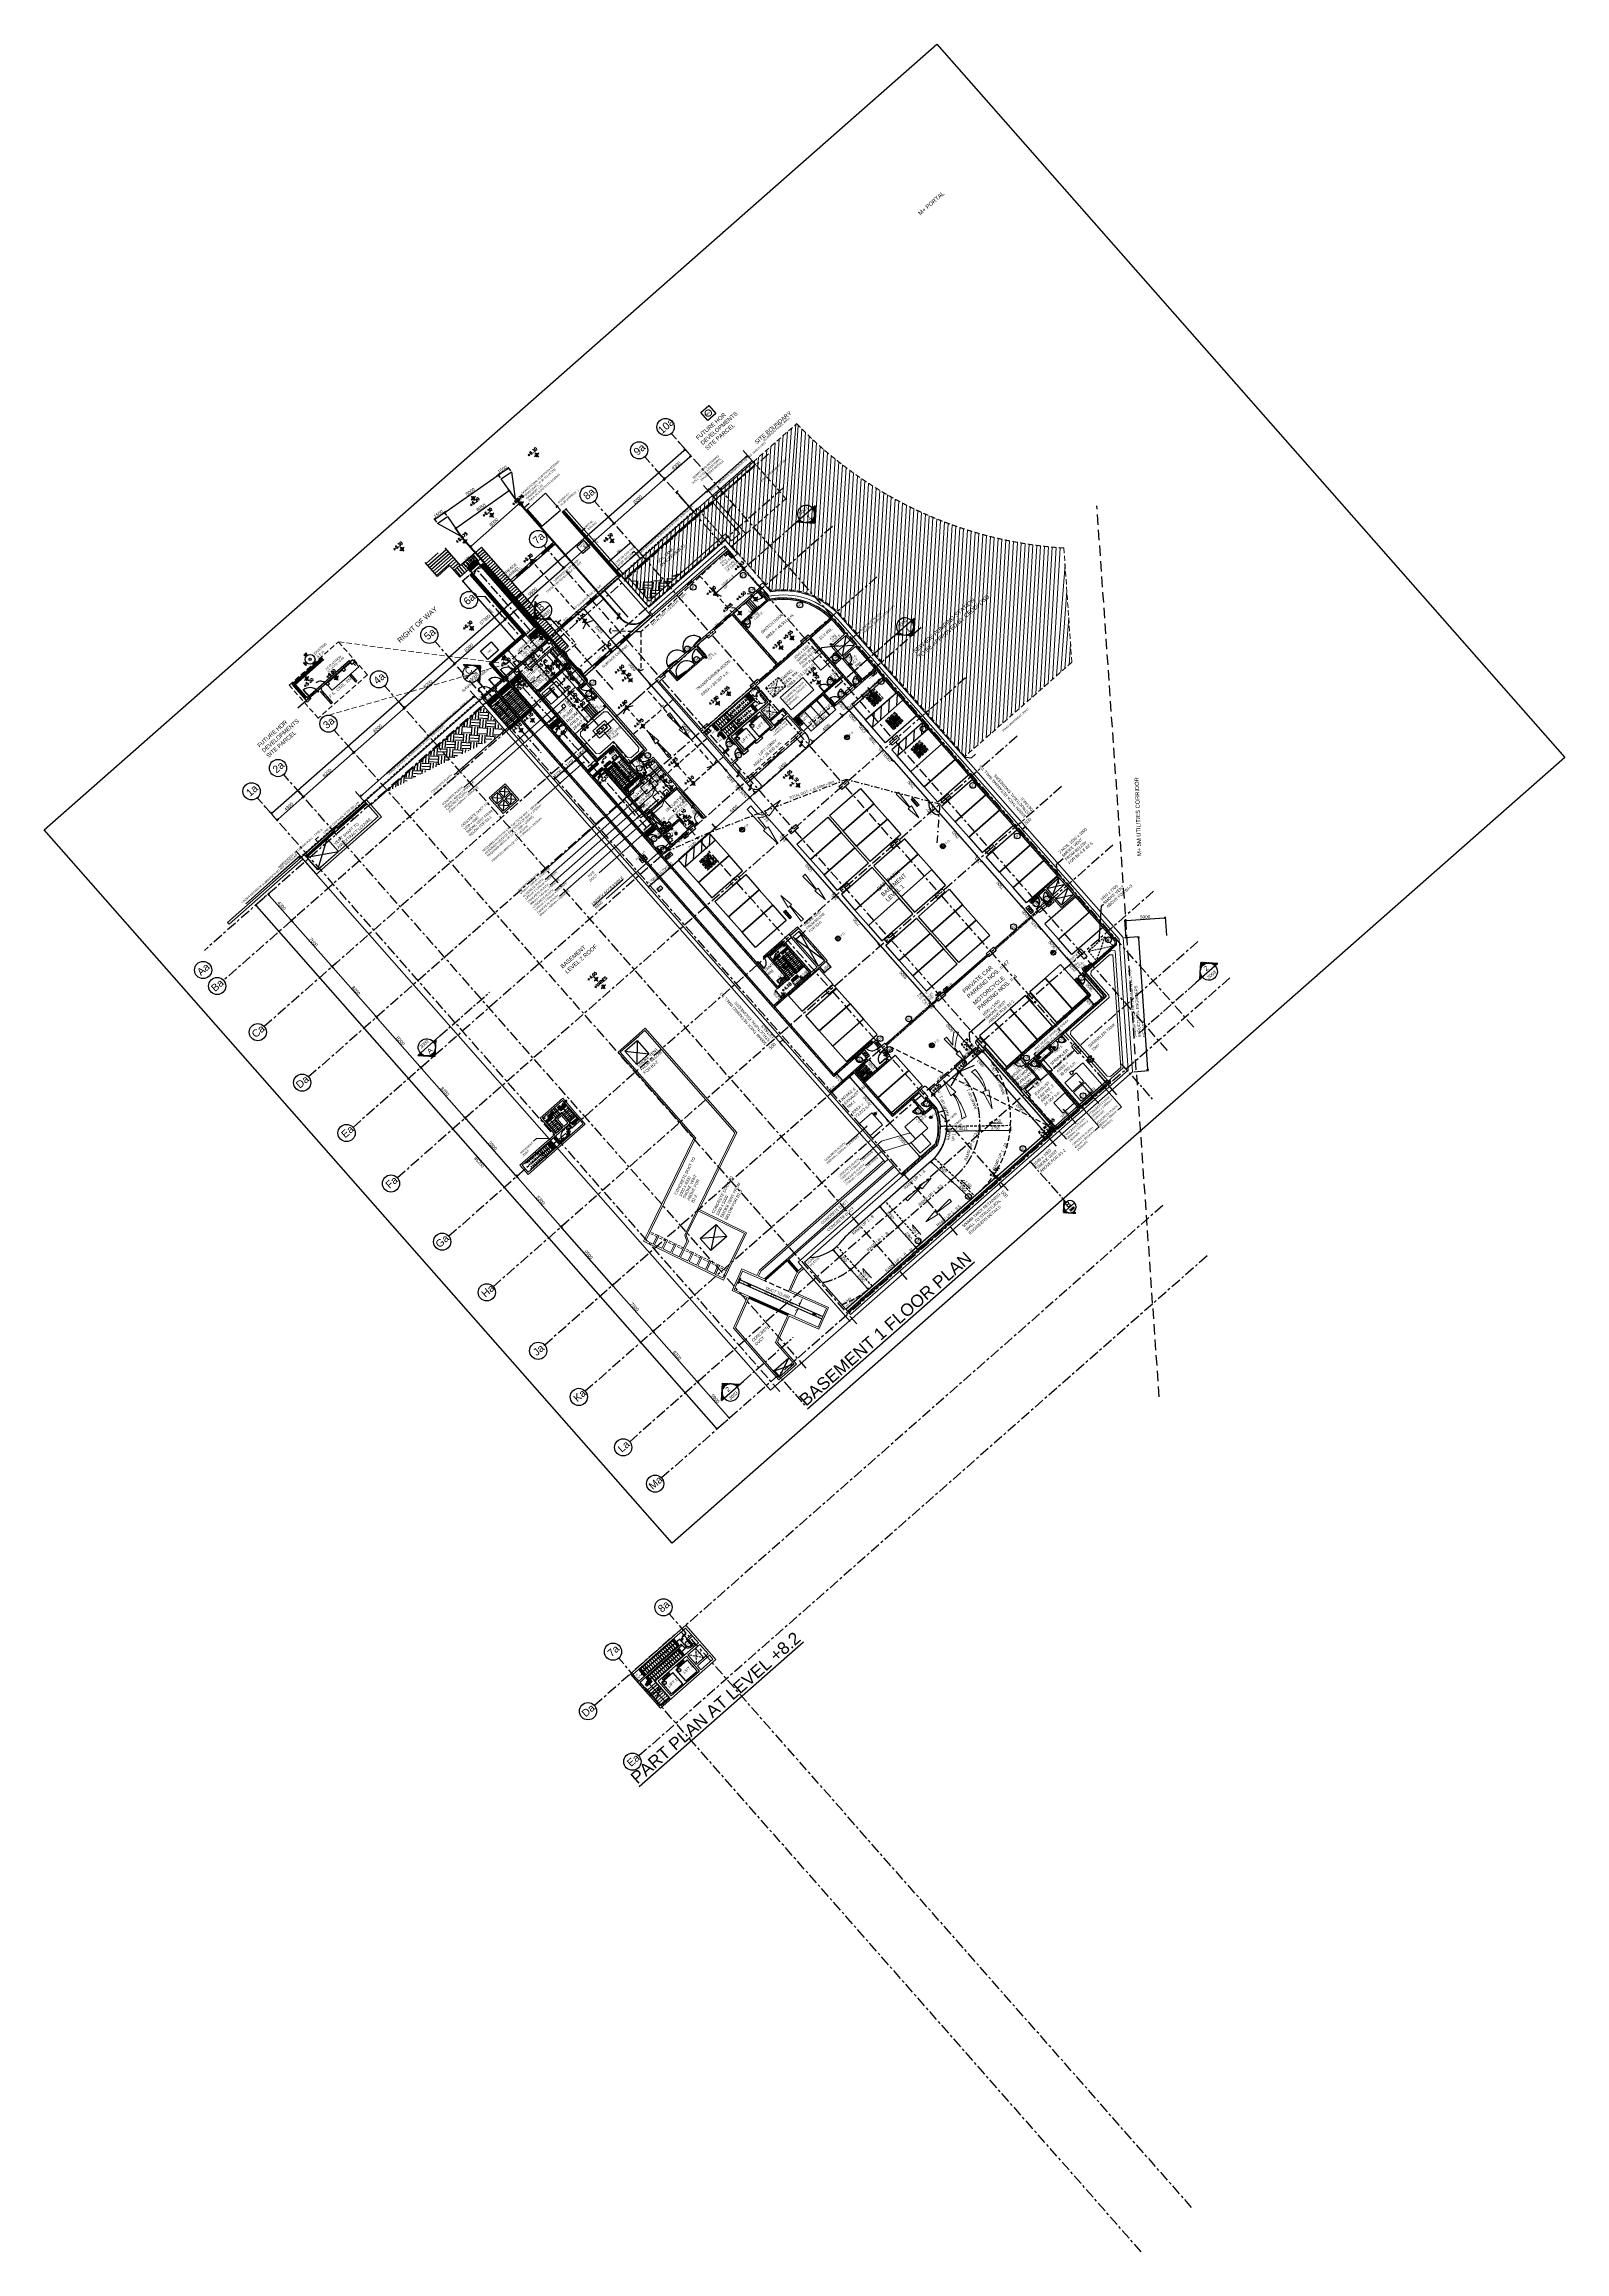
# Model space of a CAD drawing. Header units: millimetres. Extents: x 833681652 to 834427839, y 817425676 to 818089765.
# Drawn here: x 834242270 to 834427839, y 817820339 to 818089765 of the extents above.
import ezdxf
from ezdxf.enums import TextEntityAlignment as Align

# ---------------------------------------------------------------- set-up
doc = ezdxf.new("R2010")
doc.units = ezdxf.units.MM
doc.header["$LTSCALE"] = 100
for name, pattern in [('3B50A-DLN-ARC-DWG-1001-P00-LB01$0$Hidden', [9.525, 6.35, -3.175]), ('3B50A-DLN-ARC-DWG-1001-P00-LB01$0$HIDDENX2', [19.05, 12.7, -6.35]), ('ACAD_ISO09W100', [45, 24, -3, 6, -3, 6, -3]), ('CENTER', [2, 1.25, -0.25, 0.25, -0.25]), ('DASHDOT2', [12.7, 6.35, -3.175, 0, -3.175]), ('Grid Line', [22.225, 12.7, -3.175, 3.175, -3.175]), ('Hidden', [9.525, 6.35, -3.175]), ('HIDDEN2', [4.7625, 3.175, -1.5875]), ('HIDDENX2', [19.05, 12.7, -6.35])]:
    doc.linetypes.add(name, pattern=pattern)
for name, color, linetype in [('+C-10', 10, 'Continuous'), ('+C-201', 201, 'Continuous'), ('+C-50', 50, 'Continuous'), ('000-Tactile-l', 8, 'Continuous'), ('3B50A-DLN-ARC-DWG-1001-P00-LB01$0$3B50A-DLN-ARC-DWG-1002-P00-LB02$0$DLN240__', 1, 'Continuous'), ('3B50A-DLN-ARC-DWG-1001-P00-LB01$0$DLN030_1', 1, 'Continuous'), ('3B50A-DLN-ARC-DWG-1001-P00-LB01$0$DLN040__', 3, 'Continuous'), ('3B50A-DLN-ARC-DWG-1001-P00-LB01$0$DLN240__', 1, 'Continuous'), ('3B50A-DLN-ARC-DWG-1001-P00-LB01$0$DLN810__', 7, 'Continuous'), ('3B50A-DLN-ARC-DWG-1001-P00-LB01$0$FITDOOR', 7, 'Continuous'), ('3B50A-DLN-ARC-DWG-1001-P00-LB01$0$LEVEL', 7, 'Continuous'), ('3B50A-DLN-ARC-DWG-1003-P00-LRXX$0$DLN240__', 1, 'Continuous'), ('A-COLS', 3, 'Continuous'), ('Cover', 1, 'Continuous'), ('DLN020__', 6, 'Continuous'), ('DLN030_1', 1, 'Continuous'), ('DLN030_2', 1, 'Continuous'), ('DLN036__AFF+', 7, 'Continuous'), ('DLN0401_', 7, 'Continuous'), ('DLN0402_Room Number', 7, 'Continuous'), ('DLN040_1', 7, 'Continuous'), ('DLN043__Room Name', 7, 'Continuous'), ('DLN051__', 7, 'Continuous'), ('DLN052__', 7, 'Continuous'), ('DLN060__', 7, 'Continuous'), ('DLN210__', 7, 'Continuous'), ('DLN220__', 7, 'Continuous'), ('DLN240__', 1, 'Continuous'), ('DLN270__', 3, 'Continuous'), ('DLN280__', 3, 'Continuous'), ('DLN318__Louvres', 6, 'Continuous'), ('DLN323__Window & Door openings', 7, 'Continuous'), ('DLN410__', 6, 'Continuous'), ('DLN580__', 4, 'Continuous'), ('DLN660', 1, 'Continuous'), ('DLN810__', 1, 'Continuous'), ('DLN910__', 3, 'Continuous'), ('DLN980__', 1, 'Continuous'), ('DLN__050 Movement Joint', 1, 'Continuous'), ('FITDOOR', 7, 'Continuous'), ('FS-10', 10, 'Continuous'), ('HOZE REEL', 1, 'Continuous'), ('LEVEL', 7, 'Continuous'), ('MARK', 7, 'Continuous'), ('MOE', 6, 'DASHDOT2'), ('Plumbing', 4, 'Continuous'), ('TRS', 251, 'Continuous')]:
    doc.layers.add(name, color=color, linetype=linetype)
for name, color, linetype, lineweight in [('000-LAYOUT PROPOSAL W8', 1, 'Continuous', 35), ('3B50A-DLN-ARC-DWG-1001-P00-LB01$0$A-WALL', 7, 'Continuous', 9), ('A-230-M_FLOOR', 192, 'Continuous', 50), ('A-DOOR', 6, 'Continuous', 9), ('A-EQPM', 6, 'Continuous', 9), ('A-GENM', 6, 'Continuous', 9), ('A-PLINTH', 2, 'Continuous', 9), ('A-WALL', 7, 'Continuous', 9), ('A030_1', 1, 'Continuous', 13), ('A030_2', 1, 'Continuous', 0), ('A829_ROAD', 1, 'Continuous', 0), ('C-PKNG', 1, 'Continuous', 9), ('Cat ladder', 1, 'Continuous', 0), ('DLN040__', 3, 'Continuous', 0), ('HCL523__', 1, 'Continuous', 20), ('I-WALL', 7, 'Continuous', 9), ('Pump Station Outline', 5, 'Hidden', 9), ('Revision', 1, 'Continuous', 9), ('Tactile', 251, 'Continuous', 5)]:
    doc.layers.add(name, color=color, linetype=linetype, lineweight=lineweight)
doc.layers.add('HCL620_C', color=7, linetype='Hidden', lineweight=18, plot=False)
doc.styles.add('3B50A-DLN-ARC-DWG-1001-P00-LB01$0$romans', font='romans.shx')
doc.styles.add('3B50A-DLN-ARC-DWG-1001-P00-LB01$0$Standard', font='swiss.ttf')
doc.styles.add('3B50A-DLN-ARC-DWG-1001-P00-LB01$0$Swis721tBT', font='swissl.ttf')
doc.styles.add('romans', font='romans.shx')
doc.styles.get("Standard").update_dxf_attribs({"font": 'swiss.ttf'})
doc.styles.add('Swis721tBT', font='swissl.ttf')
doc.dimstyles.new('3B50A-DLN-ARC-DWG-1001-P00-LB01$0$INTDIM', dxfattribs={"dimtxt": 200, "dimasz": 125, "dimexe": 100, "dimexo": 150, "dimgap": 80, "dimtad": 1, "dimdec": 0, "dimzin": 9, "dimdsep": 46, "dimtxsty": '3B50A-DLN-ARC-DWG-1001-P00-LB01$0$Swis721tBT', "dimblk": '3B50A-DLN-ARC-DWG-1001-P00-LB01$0$_Open30', "dimcen": -125, "dimclrd": 256, "dimclre": 256, "dimclrt": 2, "dimaunit": 1, "dimadec": 1, "dimazin": 0, "dimtfac": 0.444444, "dimtdec": 0, "dimtix": 1, "dimtmove": 2, "dimatfit": 3, "dimldrblk": '3B50A-DLN-ARC-DWG-1001-P00-LB01$0$_Open30', "dimfxl": 0, "dimtolj": 1, "dimlwd": -1, "dimlwe": -1, "dimarcsym": 0})
doc.dimstyles.new('INTDIM', dxfattribs={"dimtxt": 200, "dimasz": 125, "dimexe": 100, "dimexo": 150, "dimgap": 80, "dimtad": 1, "dimdec": 0, "dimzin": 9, "dimdsep": 46, "dimtxsty": 'Swis721tBT', "dimblk": 'OPEN30', "dimcen": -125, "dimclrd": 256, "dimclre": 256, "dimclrt": 2, "dimaunit": 1, "dimadec": 1, "dimazin": 0, "dimtfac": 0.444444, "dimtdec": 0, "dimtix": 1, "dimtmove": 2, "dimatfit": 3, "dimldrblk": 'OPEN30', "dimfxl": 0, "dimtolj": 1, "dimlwd": -1, "dimlwe": -1, "dimarcsym": 0})
doc.dimstyles.new('INTDIM350', dxfattribs={"dimtxt": 350, "dimasz": 200, "dimexe": 100, "dimexo": 150, "dimgap": 100, "dimtad": 1, "dimdec": 0, "dimzin": 9, "dimdsep": 46, "dimtxsty": 'Swis721tBT', "dimblk": 'OPEN30', "dimcen": -125, "dimclrd": 256, "dimclre": 256, "dimclrt": 2, "dimaunit": 1, "dimadec": 1, "dimazin": 0, "dimtfac": 0.444444, "dimtdec": 0, "dimtix": 1, "dimtmove": 2, "dimatfit": 3, "dimldrblk": 'OPEN30', "dimfxl": 0, "dimtolj": 1, "dimlwd": -1, "dimlwe": -1, "dimarcsym": 0})
pattern_1 = [(45, (5367260.597, 3419136.997), (-9.642365198, 9.642365198), [])]
pattern_2 = [(86.3502, (834261331.75, 817978739.76), (-158.42802, 10.10571), [])]
pattern_3 = [(86.3502, (834261456.77, 817978849.73), (-158.42802, 10.1057), [])]

# ---------------------------------------------------------------- blocks, each defined once
blk = doc.blocks.new('*X7')
at = {"color": 0}
for p, q in [((74862, 54162), (75172, 54162)), ((74874, 54150), (75172, 54150)), ((74875, 54175), (75172, 54175)), ((74886, 54138), (75173, 54138)), ((74887, 54188), (75173, 54188)), ((74899, 54125), (75173, 54125)), ((74900, 54200), (75173, 54200)), ((74911, 54112), (75174, 54112)), ((74912, 54212), (75174, 54212)), ((74924, 54100), (75175, 54100)), ((74925, 54225), (75175, 54225)), ((74936, 54088), (75176, 54088)), ((74937, 54238), (75176, 54238)), ((74949, 54075), (75177, 54075)), ((74950, 54250), (75178, 54250)), ((74961, 54062), (75179, 54062)), ((74962, 54262), (75179, 54262)), ((74974, 54050), (75181, 54050)), ((74975, 54275), (75181, 54275)), ((74986, 54038), (75183, 54038)), ((74987, 54288), (75183, 54288)), ((74999, 54025), (75185, 54025)), ((75000, 54300), (75185, 54300)), ((75011, 54012), (75187, 54012)), ((75012, 54312), (75188, 54312)), ((75024, 54000), (75190, 54000)), ((75025, 54325), (75190, 54325)), ((75036, 53988), (75193, 53988)), ((75037, 54338), (75193, 54338)), ((75049, 53975), (75196, 53975)), ((75050, 54350), (75196, 54350)), ((75061, 53962), (75199, 53962)), ((75062, 54362), (75200, 54362)), ((75074, 53950), (75203, 53950)), ((75075, 54375), (75203, 54375)), ((75086, 53938), (75207, 53938)), ((75087, 54388), (75207, 54388)), ((75099, 53925), (75211, 53925)), ((75100, 54400), (75211, 54400)), ((75111, 53912), (75215, 53912)), ((75112, 54412), (75215, 54412)), ((75124, 53900), (75220, 53900)), ((75125, 54425), (75220, 54425)), ((75136, 53888), (75224, 53888)), ((75137, 54438), (75225, 54438)), ((75150, 54450), (75230, 54450)), ((75162, 54462), (75235, 54462)), ((75175, 54475), (75241, 54475)), ((75187, 54488), (75247, 54488)), ((75200, 54500), (75253, 54500)), ((75212, 54512), (75259, 54512)), ((75225, 54525), (75266, 54525)), ((75237, 54538), (75273, 54538)), ((75250, 54550), (75280, 54550)), ((75262, 54562), (75288, 54562)), ((75275, 54575), (75296, 54575)), ((75287, 54588), (75305, 54588)), ((75300, 54600), (75313, 54600)), ((75312, 54612), (75323, 54612)), ((75325, 54625), (75332, 54625)), ((75337, 54638), (75342, 54638)), ((75350, 54650), (75353, 54650)), ((75362, 54662), (75364, 54662)), ((75375, 54675), (75375, 54675)), ((75400, 54700), (75400, 54700)), ((75412, 54712), (75413, 54712)), ((75425, 54725), (75427, 54725)), ((75437, 54738), (75441, 54738)), ((75450, 54750), (75457, 54750)), ((75462, 54762), (75473, 54762)), ((75475, 54775), (75490, 54775)), ((75487, 54788), (75508, 54788)), ((75500, 54800), (75528, 54800)), ((75512, 54812), (75549, 54812)), ((75525, 54825), (75571, 54825)), ((75537, 54838), (75596, 54838)), ((75550, 54850), (75623, 54850)), ((75562, 54862), (75654, 54862)), ((75575, 54875), (75689, 54875)), ((75587, 54888), (75732, 54888)), ((75600, 54900), (75788, 54900)), ((75612, 54912), (75922, 54912)), ((75625, 54925), (75922, 54925)), ((75637, 54938), (75922, 54938)), ((75650, 54950), (75922, 54950)), ((75662, 54962), (75922, 54962)), ((75675, 54975), (75922, 54975)), ((75687, 54988), (75922, 54988)), ((75700, 55000), (75922, 55000)), ((75712, 55012), (75922, 55012)), ((75725, 55025), (75922, 55025)), ((75737, 55038), (75922, 55038)), ((75750, 55050), (75922, 55050)), ((75762, 55062), (75922, 55062)), ((75775, 55075), (75922, 55075)), ((75787, 55088), (75922, 55088)), ((75800, 55100), (75922, 55100)), ((75812, 55112), (75922, 55112)), ((75825, 55125), (75922, 55125)), ((75837, 55138), (75922, 55138)), ((75850, 55150), (75922, 55150)), ((75862, 55162), (75922, 55162)), ((75875, 55175), (75922, 55175)), ((75887, 55188), (75922, 55188)), ((75900, 55200), (75922, 55200)), ((75912, 55212), (75922, 55212)), ((75149, 53875), (75229, 53875)), ((75161, 53862), (75235, 53862)), ((75174, 53850), (75240, 53850)), ((75186, 53838), (75246, 53838)), ((75199, 53825), (75252, 53825)), ((75211, 53812), (75259, 53812)), ((75224, 53800), (75266, 53800)), ((75236, 53788), (75273, 53788)), ((75249, 53775), (75280, 53775)), ((75261, 53762), (75288, 53762)), ((75274, 53750), (75296, 53750)), ((75286, 53738), (75304, 53738)), ((75299, 53725), (75313, 53725)), ((75311, 53712), (75322, 53712)), ((75324, 53700), (75332, 53700)), ((75336, 53688), (75342, 53688)), ((75349, 53675), (75352, 53675)), ((75361, 53662), (75363, 53662)), ((75374, 53650), (75374, 53650)), ((75399, 53625), (75399, 53625)), ((75411, 53612), (75412, 53612)), ((75424, 53600), (75426, 53600)), ((75436, 53588), (75440, 53588)), ((75449, 53575), (75456, 53575)), ((75461, 53562), (75472, 53562)), ((75474, 53550), (75489, 53550)), ((75486, 53538), (75507, 53538)), ((75499, 53525), (75527, 53525)), ((75511, 53512), (75548, 53512)), ((75524, 53500), (75570, 53500)), ((75536, 53488), (75595, 53488)), ((75549, 53475), (75622, 53475)), ((75561, 53462), (75652, 53462)), ((75574, 53450), (75687, 53450)), ((75586, 53438), (75729, 53438)), ((75599, 53425), (75784, 53425)), ((75611, 53412), (75900, 53412)), ((75624, 53400), (75922, 53400)), ((75636, 53388), (75922, 53388)), ((75649, 53375), (75922, 53375)), ((75661, 53362), (75922, 53362)), ((75674, 53350), (75922, 53350)), ((75686, 53338), (75922, 53338)), ((75699, 53325), (75922, 53325)), ((75711, 53312), (75922, 53312)), ((75724, 53300), (75922, 53300)), ((75736, 53288), (75922, 53288)), ((75749, 53275), (75922, 53275)), ((75761, 53262), (75922, 53262)), ((75774, 53250), (75922, 53250)), ((75786, 53238), (75922, 53238)), ((75799, 53225), (75922, 53225)), ((75811, 53212), (75922, 53212)), ((75824, 53200), (75922, 53200)), ((75836, 53188), (75922, 53188)), ((75849, 53175), (75922, 53175)), ((75861, 53162), (75922, 53162)), ((75874, 53150), (75922, 53150)), ((75886, 53138), (75922, 53138)), ((75899, 53125), (75922, 53125)), ((75911, 53112), (75922, 53112))]:
    blk.add_line(p, q, dxfattribs=at)
blk = doc.blocks.new('SECDL')
at = {"layer": 'MARK'}
for p, q in [((0, -1), (0, 0)), ((-1.41, -2), (0, -0.59)), ((-1.41, -2), (0, -3.41)), ((-1, -2), (1, -2)), ((0, -3.41), (0, -3))]:
    blk.add_line(p, q, dxfattribs=at)
for start, end in [(90, 270), (270, 90)]:
    blk.add_arc((0, -2), 1, start, end, dxfattribs=at)
at = {"layer": 'MARK', "xscale": 0.001333333333333333, "yscale": 0.001333333333333333, "zscale": 0.001333333333333333}
blk.add_blockref('*X7', (-101.23, -74.22), dxfattribs=at)
at = {"layer": 'MARK', "style": 'romans'}
for tag, height, p in [('SECDL1', 0.8, (0, -1.5)), ('SECDL2', 0.267, (0, -2.5))]:
    blk.add_attdef(tag, text='', height=height, dxfattribs=at).set_placement(p, align=Align.MIDDLE)
blk = doc.blocks.new('*X14')
at = {"color": 0}
for p, q in [((45956, 42700), (46156, 42700)), ((45956, 42694), (46156, 42694)), ((45957, 42688), (46156, 42688)), ((45957, 42681), (46156, 42681)), ((45958, 42675), (46156, 42675)), ((45959, 42669), (46156, 42669)), ((45960, 42662), (46156, 42662)), ((45962, 42656), (46156, 42656)), ((45964, 42650), (46156, 42650)), ((45965, 42644), (46156, 42644)), ((45968, 42638), (46156, 42638)), ((45970, 42631), (46156, 42631)), ((45973, 42625), (46156, 42625)), ((45975, 42619), (46156, 42619)), ((45978, 42612), (46156, 42612)), ((45982, 42606), (46156, 42606)), ((45986, 42600), (46156, 42600)), ((45990, 42594), (46156, 42594)), ((45994, 42588), (46156, 42588)), ((45999, 42581), (46156, 42581)), ((46004, 42575), (46156, 42575)), ((46009, 42569), (46156, 42569)), ((46015, 42562), (46156, 42562)), ((46022, 42556), (46156, 42556)), ((46029, 42550), (46156, 42550)), ((46037, 42544), (46156, 42544)), ((46047, 42538), (46156, 42538)), ((46057, 42531), (46156, 42531)), ((46069, 42525), (46156, 42525)), ((46083, 42519), (46156, 42519)), ((46102, 42512), (46156, 42512)), ((46133, 42506), (46156, 42506))]:
    blk.add_line(p, q, dxfattribs=at)
blk = doc.blocks.new('*X13')
at = {"color": 0}
for p, q in [((46156, 42900), (46200, 42900)), ((46156, 42894), (46222, 42894)), ((46156, 42888), (46238, 42888)), ((46156, 42881), (46250, 42881)), ((46156, 42875), (46261, 42875)), ((46156, 42869), (46271, 42869)), ((46156, 42862), (46279, 42862)), ((46156, 42856), (46287, 42856)), ((46156, 42850), (46294, 42850)), ((46156, 42844), (46300, 42844)), ((46156, 42838), (46306, 42838)), ((46156, 42831), (46311, 42831)), ((46156, 42825), (46316, 42825)), ((46156, 42819), (46320, 42819)), ((46156, 42812), (46324, 42812)), ((46156, 42806), (46328, 42806)), ((46156, 42800), (46332, 42800)), ((46156, 42794), (46335, 42794)), ((46156, 42788), (46338, 42788)), ((46156, 42781), (46341, 42781)), ((46156, 42775), (46343, 42775)), ((46156, 42769), (46345, 42769)), ((46156, 42762), (46347, 42762)), ((46156, 42756), (46349, 42756)), ((46156, 42750), (46351, 42750)), ((46156, 42744), (46352, 42744)), ((46156, 42738), (46353, 42738)), ((46156, 42731), (46354, 42731)), ((46156, 42725), (46355, 42725)), ((46156, 42719), (46355, 42719)), ((46156, 42712), (46356, 42712)), ((46156, 42706), (46356, 42706))]:
    blk.add_line(p, q, dxfattribs=at)
blk = doc.blocks.new('ELFIN')
at = {"layer": 'LEVEL'}
for p, q in [((0, 0), (-0.5, 0)), ((0, 0.5), (0, 0)), ((0, 0), (0, -0.5)), ((0.5, 0), (0, 0))]:
    blk.add_line(p, q, dxfattribs=at)
for start, end in [(90, 180), (180, 270), (0, 90), (270, 0)]:
    blk.add_arc((0, 0), 0.25, start, end, dxfattribs=at)
at = {"layer": 'LEVEL', "xscale": 0.00125, "yscale": 0.00125, "zscale": 0.00125}
for name in ['*X13', '*X14']:
    blk.add_blockref(name, (-57.69, -53.38), dxfattribs=at)
at = {"layer": 'LEVEL', "style": 'romans'}
blk.add_attdef('ELFIN', (0.25, 0.35), '', height=0.5, dxfattribs=at)
blk = doc.blocks.new('_Open30')
at = {"color": 0, "linetype": 'ByBlock', "lineweight": -2}
for p, q in [((-1, 0.27), (0, 0)), ((0, 0), (-1, -0.27)), ((0, 0), (-1, 0))]:
    blk.add_line(p, q, dxfattribs=at)
blk = doc.blocks.new('*D181')
at = {"layer": 'Defpoints', "color": 0}
for p in [(834279355, 818004120), (834280056, 818003324), (834273200, 817998703)]:
    blk.add_point(p, dxfattribs=at)
at = {"layer": 'DLN030_1', "linetype": 'Continuous'}
for p, q in [((834274051, 817998039), (834279906, 818003192)), ((834279454, 818004008), (834280122, 818003249)), ((834273299, 817998590), (834273967, 817997832))]:
    blk.add_line(p, q, dxfattribs=at)
at = {"layer": 'DLN030_1', "xscale": 200, "yscale": 200, "zscale": 200}
for p, rotation in [((834280056, 818003324), 41.35026467986027), ((834273900, 817997907), 221.3502646798603)]:
    blk.add_blockref('_Open30', p, dxfattribs=dict(at, rotation=rotation))
at = {"layer": 'DLN030_1', "color": 2, "insert": (834276790, 818000830), "char_height": 400, "attachment_point": 5, "rotation": 41.35026, "style": 'Swis721tBT'}
blk.add_mtext('\\A1;8200', dxfattribs=at)
blk = doc.blocks.new('*D182')
at = {"layer": 'Defpoints', "color": 0}
for p in [(834285610, 818009425), (834286212, 818008741), (834279355, 818004120)]:
    blk.add_point(p, dxfattribs=at)
at = {"layer": 'DLN030_1', "linetype": 'Continuous'}
for p, q in [((834280206, 818003456), (834286062, 818008609)), ((834285709, 818009312), (834286278, 818008666)), ((834279454, 818004008), (834280122, 818003249))]:
    blk.add_line(p, q, dxfattribs=at)
at = {"layer": 'DLN030_1', "xscale": 200, "yscale": 200, "zscale": 200}
for p, rotation in [((834286212, 818008741), 41.35026467986027), ((834280056, 818003324), 221.3502646798603)]:
    blk.add_blockref('_Open30', p, dxfattribs=dict(at, rotation=rotation))
at = {"layer": 'DLN030_1', "color": 2, "insert": (834282945, 818006247), "char_height": 400, "attachment_point": 5, "rotation": 41.35026, "style": 'Swis721tBT'}
blk.add_mtext('\\A1;8200', dxfattribs=at)
blk = doc.blocks.new('*D183')
at = {"layer": 'Defpoints', "color": 0}
for p in [(834291667, 818014955), (834292367, 818014159), (834285511, 818009538)]:
    blk.add_point(p, dxfattribs=at)
at = {"layer": 'DLN030_1', "linetype": 'Continuous'}
for p, q in [((834286362, 818008874), (834292217, 818014027)), ((834291766, 818014843), (834292433, 818014084)), ((834285610, 818009425), (834286278, 818008666))]:
    blk.add_line(p, q, dxfattribs=at)
at = {"layer": 'DLN030_1', "xscale": 200, "yscale": 200, "zscale": 200}
for p, rotation in [((834292367, 818014159), 41.35026467986027), ((834286212, 818008741), 221.3502646798603)]:
    blk.add_blockref('_Open30', p, dxfattribs=dict(at, rotation=rotation))
at = {"layer": 'DLN030_1', "color": 2, "insert": (834289101, 818011665), "char_height": 400, "attachment_point": 5, "rotation": 41.35026, "style": 'Swis721tBT'}
blk.add_mtext('\\A1;8200', dxfattribs=at)
blk = doc.blocks.new('*D184')
at = {"layer": 'Defpoints', "color": 0}
for p in [(834297453, 818020792), (834298523, 818019576), (834291667, 818014955)]:
    blk.add_point(p, dxfattribs=at)
at = {"layer": 'DLN030_1', "linetype": 'Continuous'}
for p, q in [((834292517, 818014291), (834298373, 818019444)), ((834297552, 818020679), (834298589, 818019501)), ((834291766, 818014843), (834292433, 818014084))]:
    blk.add_line(p, q, dxfattribs=at)
at = {"layer": 'DLN030_1', "xscale": 200, "yscale": 200, "zscale": 200}
for p, rotation in [((834298523, 818019576), 41.35026467986027), ((834292367, 818014159), 221.3502646798603)]:
    blk.add_blockref('_Open30', p, dxfattribs=dict(at, rotation=rotation))
at = {"layer": 'DLN030_1', "color": 2, "insert": (834294090, 818016119), "char_height": 400, "attachment_point": 5, "rotation": 41.35026, "style": 'Swis721tBT'}
blk.add_mtext('\\A1;8200', dxfattribs=at)
blk = doc.blocks.new('*D185')
at = {"layer": 'Defpoints', "color": 0}
for p in [(834304954, 818026649), (834305654, 818025853), (834297453, 818020792)]:
    blk.add_point(p, dxfattribs=at)
at = {"layer": 'DLN030_1', "linetype": 'Continuous'}
for p, q in [((834298673, 818019708), (834305504, 818025720)), ((834305053, 818026536), (834305720, 818025778)), ((834297552, 818020679), (834298589, 818019501))]:
    blk.add_line(p, q, dxfattribs=at)
at = {"layer": 'DLN030_1', "xscale": 200, "yscale": 200, "zscale": 200}
for p, rotation in [((834305654, 818025853), 41.35026467986027), ((834298523, 818019576), 221.3502646798603)]:
    blk.add_blockref('_Open30', p, dxfattribs=dict(at, rotation=rotation))
at = {"layer": 'DLN030_1', "color": 2, "insert": (834301875, 818022957), "char_height": 400, "attachment_point": 5, "rotation": 41.35026, "style": 'Swis721tBT'}
blk.add_mtext('\\A1;9500', dxfattribs=at)
blk = doc.blocks.new('*D186')
at = {"layer": 'Defpoints', "color": 0}
for p in [(834311109, 818032066), (834311810, 818031270), (834304954, 818026649)]:
    blk.add_point(p, dxfattribs=at)
at = {"layer": 'DLN030_1', "linetype": 'Continuous'}
for p, q in [((834305805, 818025985), (834311660, 818031138)), ((834311208, 818031954), (834311876, 818031195)), ((834305053, 818026536), (834305720, 818025778))]:
    blk.add_line(p, q, dxfattribs=at)
at = {"layer": 'DLN030_1', "xscale": 200, "yscale": 200, "zscale": 200}
for p, rotation in [((834311810, 818031270), 41.35026467986027), ((834305654, 818025853), 221.3502646798603)]:
    blk.add_blockref('_Open30', p, dxfattribs=dict(at, rotation=rotation))
at = {"layer": 'DLN030_1', "color": 2, "insert": (834308544, 818028776), "char_height": 400, "attachment_point": 5, "rotation": 41.35026, "style": 'Swis721tBT'}
blk.add_mtext('\\A1;8200', dxfattribs=at)
blk = doc.blocks.new('*D187')
at = {"layer": 'Defpoints', "color": 0}
for p in [(834317265, 818037484), (834317966, 818036687), (834311109, 818032066)]:
    blk.add_point(p, dxfattribs=at)
at = {"layer": 'DLN030_1', "linetype": 'Continuous'}
for p, q in [((834311960, 818031402), (834317816, 818036555)), ((834317364, 818037371), (834318032, 818036612)), ((834311208, 818031954), (834311876, 818031195))]:
    blk.add_line(p, q, dxfattribs=at)
at = {"layer": 'DLN030_1', "xscale": 200, "yscale": 200, "zscale": 200}
for p, rotation in [((834317966, 818036687), 41.35026467986027), ((834311810, 818031270), 221.3502646798603)]:
    blk.add_blockref('_Open30', p, dxfattribs=dict(at, rotation=rotation))
at = {"layer": 'DLN030_1', "color": 2, "insert": (834314699, 818034193), "char_height": 400, "attachment_point": 5, "rotation": 41.35026, "style": 'Swis721tBT'}
blk.add_mtext('\\A1;8200', dxfattribs=at)
blk = doc.blocks.new('*D188')
at = {"layer": 'Defpoints', "color": 0}
for p in [(834320493, 818040324), (834321194, 818039528), (834317265, 818037484)]:
    blk.add_point(p, dxfattribs=at)
at = {"layer": 'DLN030_1', "linetype": 'Continuous'}
for p, q in [((834318116, 818036820), (834321043, 818039396)), ((834320592, 818040212), (834321260, 818039453)), ((834317364, 818037371), (834318032, 818036612))]:
    blk.add_line(p, q, dxfattribs=at)
at = {"layer": 'DLN030_1', "xscale": 200, "yscale": 200, "zscale": 200}
for p, rotation in [((834321194, 818039528), 41.35026467986027), ((834317966, 818036687), 221.3502646798603)]:
    blk.add_blockref('_Open30', p, dxfattribs=dict(at, rotation=rotation))
at = {"layer": 'DLN030_1', "color": 2, "insert": (834319391, 818038322), "char_height": 400, "attachment_point": 5, "rotation": 41.35026, "style": 'Swis721tBT'}
blk.add_mtext('\\A1;4300', dxfattribs=at)
blk = doc.blocks.new('*D189')
at = {"layer": 'Defpoints', "color": 0}
for p in [(834273200, 817998703), (834273900, 817997907), (834269972, 817995862)]:
    blk.add_point(p, dxfattribs=at)
at = {"layer": 'DLN030_1', "linetype": 'Continuous'}
for p, q in [((834270823, 817995198), (834273750, 817997775)), ((834273299, 817998590), (834273967, 817997832)), ((834270071, 817995749), (834270739, 817994991))]:
    blk.add_line(p, q, dxfattribs=at)
at = {"layer": 'DLN030_1', "xscale": 200, "yscale": 200, "zscale": 200}
for p, rotation in [((834273900, 817997907), 41.35026467986027), ((834270673, 817995066), 221.3502646798603)]:
    blk.add_blockref('_Open30', p, dxfattribs=dict(at, rotation=rotation))
at = {"layer": 'DLN030_1', "color": 2, "insert": (834272098, 817996701), "char_height": 400, "attachment_point": 5, "rotation": 41.35026, "style": 'Swis721tBT'}
blk.add_mtext('\\A1;4300', dxfattribs=at)
blk = doc.blocks.new('*D190')
at = {"layer": 'Defpoints', "color": 0}
for p in [(834319727, 818041194), (834320493, 818040324), (834269206, 817996732)]:
    blk.add_point(p, dxfattribs=at)
at = {"layer": 'DLN030_1', "linetype": 'Continuous'}
for p, q in [((834319826, 818041082), (834320559, 818040249)), ((834270122, 817995994), (834320343, 818040192)), ((834269305, 817996619), (834270038, 817995787))]:
    blk.add_line(p, q, dxfattribs=at)
at = {"layer": 'DLN030_1', "xscale": 200, "yscale": 200, "zscale": 200}
for p, rotation in [((834320493, 818040324), 41.35026467986027), ((834269972, 817995862), 221.3502646798603)]:
    blk.add_blockref('_Open30', p, dxfattribs=dict(at, rotation=rotation))
at = {"layer": 'DLN030_1', "color": 2, "insert": (834295344, 818019178), "char_height": 400, "attachment_point": 1, "rotation": 41.35026, "line_spacing_factor": 0.938532, "style": 'Swis721tBT'}
blk.add_mtext('\\A1;67300', dxfattribs=at)
blk = doc.blocks.new('*D191')
at = {"layer": 'Defpoints', "color": 0}
for p in [(834268110, 817984705), (834269252, 817985710), (834325540, 817921752)]:
    blk.add_point(p, dxfattribs=at)
at = {"layer": 'DLN030_1', "linetype": 'Continuous'}
for p, q in [((834269139, 817985611), (834268035, 817984639)), ((834324266, 817920897), (834268242, 817984555)), ((834325427, 817921653), (834324323, 817920681))]:
    blk.add_line(p, q, dxfattribs=at)
at = {"layer": 'DLN030_1', "xscale": 200, "yscale": 200, "zscale": 200}
for p, rotation in [((834268110, 817984705), 131.3502646798603), ((834324398, 817920747), 311.3502646798603)]:
    blk.add_blockref('_Open30', p, dxfattribs=dict(at, rotation=rotation))
at = {"layer": 'DLN030_1', "color": 2, "insert": (834295349, 817953322), "char_height": 400, "attachment_point": 5, "rotation": 311.35026, "style": 'Swis721tBT'}
blk.add_mtext('\\A1;85200', dxfattribs=at)
blk = doc.blocks.new('*D192')
at = {"layer": 'Defpoints', "color": 0}
for p in [(834322661, 817927078), (834322005, 817926500), (834326559, 817922649)]:
    blk.add_point(p, dxfattribs=at)
at = {"layer": 'DLN030_1', "linetype": 'Continuous'}
for p, q in [((834322548, 817926979), (834321930, 817926434)), ((834325770, 817922221), (834322137, 817926350)), ((834326446, 817922550), (834325827, 817922005))]:
    blk.add_line(p, q, dxfattribs=at)
at = {"layer": 'DLN030_1', "xscale": 200, "yscale": 200, "zscale": 200}
for p, rotation in [((834322005, 817926500), 131.3502646798603), ((834325903, 817922071), 311.3502646798603)]:
    blk.add_blockref('_Open30', p, dxfattribs=dict(at, rotation=rotation))
at = {"layer": 'DLN030_1', "color": 2, "insert": (834324168, 817924474), "char_height": 400, "attachment_point": 5, "rotation": 311.35026, "style": 'Swis721tBT'}
blk.add_mtext('\\A1;5900', dxfattribs=at)
blk = doc.blocks.new('*D193')
at = {"layer": 'Defpoints', "color": 0}
for p in [(834316587, 817932656), (834317244, 817933233), (834322661, 817927078)]:
    blk.add_point(p, dxfattribs=at)
at = {"layer": 'DLN030_1', "linetype": 'Continuous'}
for p, q in [((834317131, 817933134), (834316512, 817932590)), ((834321872, 817926650), (834316719, 817932506)), ((834322548, 817926979), (834321930, 817926434))]:
    blk.add_line(p, q, dxfattribs=at)
at = {"layer": 'DLN030_1', "xscale": 200, "yscale": 200, "zscale": 200}
for p, rotation in [((834316587, 817932656), 131.3502646798603), ((834322005, 817926500), 311.3502646798603)]:
    blk.add_blockref('_Open30', p, dxfattribs=dict(at, rotation=rotation))
at = {"layer": 'DLN030_1', "color": 2, "insert": (834319510, 817929767), "char_height": 400, "attachment_point": 5, "rotation": 311.35026, "style": 'Swis721tBT'}
blk.add_mtext('\\A1;8200', dxfattribs=at)
blk = doc.blocks.new('*D194')
at = {"layer": 'Defpoints', "color": 0}
for p in [(834311632, 817938286), (834312289, 817938864), (834317244, 817933233)]:
    blk.add_point(p, dxfattribs=at)
at = {"layer": 'DLN030_1', "linetype": 'Continuous'}
for p, q in [((834312176, 817938764), (834311557, 817938220)), ((834316455, 817932806), (834311764, 817938136)), ((834317131, 817933134), (834316512, 817932590))]:
    blk.add_line(p, q, dxfattribs=at)
at = {"layer": 'DLN030_1', "xscale": 200, "yscale": 200, "zscale": 200}
for p, rotation in [((834311632, 817938286), 131.3502646798603), ((834316587, 817932656), 311.3502646798603)]:
    blk.add_blockref('_Open30', p, dxfattribs=dict(at, rotation=rotation))
at = {"layer": 'DLN030_1', "color": 2, "insert": (834314324, 817935659), "char_height": 400, "attachment_point": 5, "rotation": 311.35026, "style": 'Swis721tBT'}
blk.add_mtext('\\A1;7500', dxfattribs=at)
blk = doc.blocks.new('*D195')
at = {"layer": 'Defpoints', "color": 0}
for p in [(834306012, 817945995), (834305356, 817945417), (834312289, 817938864)]:
    blk.add_point(p, dxfattribs=at)
at = {"layer": 'DLN030_1', "linetype": 'Continuous'}
for p, q in [((834305900, 817945896), (834305281, 817945351)), ((834311500, 817938436), (834305488, 817945267)), ((834312176, 817938764), (834311557, 817938220))]:
    blk.add_line(p, q, dxfattribs=at)
at = {"layer": 'DLN030_1', "xscale": 200, "yscale": 200, "zscale": 200}
for p, rotation in [((834305356, 817945417), 131.3502646798603), ((834311632, 817938286), 311.3502646798603)]:
    blk.add_blockref('_Open30', p, dxfattribs=dict(at, rotation=rotation))
at = {"layer": 'DLN030_1', "color": 2, "insert": (834308708, 817942040), "char_height": 400, "attachment_point": 5, "rotation": 311.35026, "style": 'Swis721tBT'}
blk.add_mtext('\\A1;9500', dxfattribs=at)
blk = doc.blocks.new('*D196')
at = {"layer": 'Defpoints', "color": 0}
for p in [(834299939, 817951573), (834300486, 817952055), (834306012, 817945995)]:
    blk.add_point(p, dxfattribs=at)
at = {"layer": 'DLN030_1', "linetype": 'Continuous'}
for p, q in [((834300373, 817951956), (834299863, 817951507)), ((834305224, 817945568), (834300071, 817951423)), ((834305900, 817945896), (834305281, 817945351))]:
    blk.add_line(p, q, dxfattribs=at)
at = {"layer": 'DLN030_1', "xscale": 200, "yscale": 200, "zscale": 200}
for p, rotation in [((834299939, 817951573), 131.3502646798603), ((834305356, 817945417), 311.3502646798603)]:
    blk.add_blockref('_Open30', p, dxfattribs=dict(at, rotation=rotation))
at = {"layer": 'DLN030_1', "color": 2, "insert": (834302862, 817948684), "char_height": 400, "attachment_point": 5, "rotation": 311.35026, "style": 'Swis721tBT'}
blk.add_mtext('\\A1;8200', dxfattribs=at)
blk = doc.blocks.new('*D197')
at = {"layer": 'Defpoints', "color": 0}
for p in [(834293662, 817958705), (834294318, 817959283), (834300486, 817952055)]:
    blk.add_point(p, dxfattribs=at)
at = {"layer": 'DLN030_1', "linetype": 'Continuous'}
for p, q in [((834294206, 817959183), (834293587, 817958639)), ((834299806, 817951724), (834293794, 817958555)), ((834300373, 817951956), (834299863, 817951507))]:
    blk.add_line(p, q, dxfattribs=at)
at = {"layer": 'DLN030_1', "xscale": 200, "yscale": 200, "zscale": 200}
for p, rotation in [((834293662, 817958705), 131.3502646798603), ((834299938, 817951573), 311.3502646798603)]:
    blk.add_blockref('_Open30', p, dxfattribs=dict(at, rotation=rotation))
at = {"layer": 'DLN030_1', "color": 2, "insert": (834297015, 817955328), "char_height": 400, "attachment_point": 5, "rotation": 311.35026, "style": 'Swis721tBT'}
blk.add_mtext('\\A1;9500', dxfattribs=at)
blk = doc.blocks.new('*D198')
at = {"layer": 'Defpoints', "color": 0}
for p in [(834288245, 817964860), (834288901, 817965438), (834294318, 817959283)]:
    blk.add_point(p, dxfattribs=at)
at = {"layer": 'DLN030_1', "linetype": 'Continuous'}
for p, q in [((834288788, 817965339), (834288170, 817964794)), ((834293530, 817958855), (834288377, 817964710)), ((834294206, 817959183), (834293587, 817958639))]:
    blk.add_line(p, q, dxfattribs=at)
at = {"layer": 'DLN030_1', "xscale": 200, "yscale": 200, "zscale": 200}
for p, rotation in [((834288245, 817964860), 131.3502646798603), ((834293662, 817958705), 311.3502646798603)]:
    blk.add_blockref('_Open30', p, dxfattribs=dict(at, rotation=rotation))
at = {"layer": 'DLN030_1', "color": 2, "insert": (834291168, 817961971), "char_height": 400, "attachment_point": 5, "rotation": 311.35026, "style": 'Swis721tBT'}
blk.add_mtext('\\A1;8200', dxfattribs=at)
blk = doc.blocks.new('*D199')
at = {"layer": 'Defpoints', "color": 0}
for p in [(834282827, 817971016), (834282827, 817971016), (834288901, 817965438)]:
    blk.add_point(p, dxfattribs=at)
at = {"layer": 'DLN030_1', "linetype": 'Continuous'}
for p, q in [((834282940, 817971115), (834282902, 817971082)), ((834288113, 817965011), (834282959, 817970866)), ((834288788, 817965339), (834288170, 817964794))]:
    blk.add_line(p, q, dxfattribs=at)
at = {"layer": 'DLN030_1', "xscale": 200, "yscale": 200, "zscale": 200}
for p, rotation in [((834282827, 817971016), 131.3502646798603), ((834288245, 817964860), 311.3502646798603)]:
    blk.add_blockref('_Open30', p, dxfattribs=dict(at, rotation=rotation))
at = {"layer": 'DLN030_1', "color": 2, "insert": (834285750, 817968127), "char_height": 400, "attachment_point": 5, "rotation": 311.35026, "style": 'Swis721tBT'}
blk.add_mtext('\\A1;8200', dxfattribs=at)
blk = doc.blocks.new('*D200')
at = {"layer": 'Defpoints', "color": 0}
for p in [(834277410, 817977171), (834278066, 817977749), (834282827, 817971016)]:
    blk.add_point(p, dxfattribs=at)
at = {"layer": 'DLN030_1', "linetype": 'Continuous'}
for p, q in [((834277954, 817977650), (834277335, 817977105)), ((834282695, 817971166), (834277542, 817977021)), ((834282940, 817971115), (834282902, 817971082))]:
    blk.add_line(p, q, dxfattribs=at)
at = {"layer": 'DLN030_1', "xscale": 200, "yscale": 200, "zscale": 200}
for p, rotation in [((834277410, 817977171), 131.3502646798603), ((834282827, 817971016), 311.3502646798603)]:
    blk.add_blockref('_Open30', p, dxfattribs=dict(at, rotation=rotation))
at = {"layer": 'DLN030_1', "color": 2, "insert": (834280333, 817974282), "char_height": 400, "attachment_point": 5, "rotation": 311.35026, "style": 'Swis721tBT'}
blk.add_mtext('\\A1;8200', dxfattribs=at)
blk = doc.blocks.new('*D201')
at = {"layer": 'Defpoints', "color": 0}
for p in [(834272455, 817982802), (834273112, 817983379), (834278066, 817977749)]:
    blk.add_point(p, dxfattribs=at)
at = {"layer": 'DLN030_1', "linetype": 'Continuous'}
for p, q in [((834272999, 817983280), (834272380, 817982735)), ((834277278, 817977322), (834272587, 817982651)), ((834277954, 817977650), (834277335, 817977105))]:
    blk.add_line(p, q, dxfattribs=at)
at = {"layer": 'DLN030_1', "xscale": 200, "yscale": 200, "zscale": 200}
for p, rotation in [((834272455, 817982802), 131.3502646798603), ((834277410, 817977171), 311.3502646798603)]:
    blk.add_blockref('_Open30', p, dxfattribs=dict(at, rotation=rotation))
at = {"layer": 'DLN030_1', "color": 2, "insert": (834275147, 817980175), "char_height": 400, "attachment_point": 5, "rotation": 311.35026, "style": 'Swis721tBT'}
blk.add_mtext('\\A1;7500', dxfattribs=at)
blk = doc.blocks.new('*D202')
at = {"layer": 'Defpoints', "color": 0}
for p in [(834270271, 817986607), (834269614, 817986030), (834273112, 817983379)]:
    blk.add_point(p, dxfattribs=at)
at = {"layer": 'DLN030_1', "linetype": 'Continuous'}
for p, q in [((834270158, 817986508), (834269539, 817985963)), ((834272323, 817982952), (834269746, 817985879)), ((834272999, 817983280), (834272380, 817982735))]:
    blk.add_line(p, q, dxfattribs=at)
at = {"layer": 'DLN030_1', "xscale": 200, "yscale": 200, "zscale": 200}
for p, rotation in [((834269614, 817986030), 131.3502646798603), ((834272455, 817982802), 311.3502646798603)]:
    blk.add_blockref('_Open30', p, dxfattribs=dict(at, rotation=rotation))
at = {"layer": 'DLN030_1', "color": 2, "insert": (834271249, 817984604), "char_height": 400, "attachment_point": 5, "rotation": 311.35026, "style": 'Swis721tBT'}
blk.add_mtext('\\A1;4300', dxfattribs=at)
blk = doc.blocks.new('DLN_Parking - Parking - 2500 x 5000 _WL_-V2-Car Park_B2_F')
at = {"layer": 'DLN660'}
for p, q in [((2500, 0), (0, 0)), ((0, 0), (0, -5000)), ((2500, -5000), (2500, 0)), ((0, -5000), (2500, -5000))]:
    blk.add_line(p, q, dxfattribs=at)
blk = doc.blocks.new('ELEX')
at = {"layer": 'LEVEL'}
for p, q in [((0.5, 0), (-0.5, 0)), ((0, 0.5), (0, -0.5))]:
    blk.add_line(p, q, dxfattribs=at)
blk.add_circle((0, 0), 0.25, dxfattribs=at)
at = {"layer": 'LEVEL', "style": 'romans'}
blk.add_attdef('ELEX', (0.26, 0.35), '', height=0.5, dxfattribs=at)
blk = doc.blocks.new('A$C5E2A663B')
at = {"layer": 'A030_1'}
h = blk.add_hatch(dxfattribs=at)
h.set_pattern_fill('DOTS', color=8, scale=25)
h.set_pattern_definition([(360, (-1977757.526, 356316.53), (19.84375, 39.6875), [0, -39.6875])])
h.paths.add_polyline_path([(-923, 457), (-923, -1043), (577, -1043), (577, 457)])
h.paths.add_polyline_path([(-98, -89), (-98, -198), (-381, -198), (-366, -293), (43, -293), (295, -730), (436, -648), (484, -731), (260, -860), (-4, -402), (-460, -402), (-559, 243, -2.3200589), (-438, 175), (-398, -89)], flags=16)
h.paths.add_polyline_path([(-542, -273, 1.7447922), (-26, -502), (48, -630, -1.5274536), (-555, -184)], flags=16)
h = blk.add_hatch(dxfattribs=at)
h.set_pattern_fill('_USER', color=8, scale=13.636364, angle=45, pattern_type=0)
h.set_pattern_definition(pattern_1)
h.paths.add_polyline_path([(-438, 175, 2.3200589), (-559, 243), (-460, -402), (-4, -402), (260, -860), (484, -731), (436, -648), (295, -730), (43, -293), (-366, -293), (-381, -198), (-98, -198), (-98, -89), (-398, -89)])
h = blk.add_hatch(dxfattribs=at)
h.set_pattern_fill('_USER', color=8, scale=13.636364, angle=45, pattern_type=0)
h.set_pattern_definition(pattern_1)
h.paths.add_polyline_path([(48, -630), (-26, -502, -1.7447922), (-542, -273), (-555, -184, 1.5274536)])
at = {"layer": 'A030_1', "color": 2}
for p, q in [((-559, 243), (-460, -402)), ((-438, 175), (-398, -89)), ((-555, -184), (-542, -273)), ((-460, -402), (-4, -402)), ((-398, -89), (-98, -89)), ((-381, -198), (-98, -198)), ((-381, -198), (-366, -293)), ((-366, -293), (43, -293)), ((-98, -89), (-98, -198)), ((-26, -502), (48, -630)), ((-4, -402), (260, -860)), ((43, -293), (295, -730)), ((484, -731), (260, -860)), ((436, -648), (295, -730)), ((436, -648), (484, -731))]:
    blk.add_line(p, q, dxfattribs=at)
at = {"layer": 'A030_1', "color": 2, "linetype": 'Hidden', "ltscale": 0.5}
blk.add_lwpolyline([(-923, -1043), (577, -1043), (577, 457), (-923, 457)], close=True, dxfattribs=at)
at = {"layer": 'A030_1', "color": 2}
for centre, radius, start, end in [((-467, 266), 95.5, 287.21299, 193.94427), ((-351, -539), 409, 120, 347.15142), ((-351, -539), 327, 125.68534, 6.41136)]:
    blk.add_arc(centre, radius, start, end, dxfattribs=at)
blk = doc.blocks.new('A05-_14-flat-3')
at = {"layer": 'A829_ROAD'}
for p, q in [((-275, 3909), (275, 3909)), ((-50, 709), (-275, 3909)), ((275, 3909), (50, 709)), ((-375, 709), (0, -1624)), ((-50, 709), (-375, 709)), ((0, -1624), (375, 709)), ((375, 709), (50, 709))]:
    blk.add_line(p, q, dxfattribs=at)
blk = doc.blocks.new('DR1CD-flat-32')
at = {"layer": 'FITDOOR'}
for p, q in [((0, 0), (45, 0)), ((0, -900), (0, 0)), ((0, -900), (45, -900)), ((45, 0), (45, -900))]:
    blk.add_line(p, q, dxfattribs=at)
blk = doc.blocks.new('DR1CM-flat-30')
at = {"layer": 'FITDOOR', "color": 6}
blk.add_arc((0, 0), 900, 270, 0, dxfattribs=at)
blk = doc.blocks.new('DLN-Single Door - Opening 2 - 950 x2138 _WH_-1922936-Car Park_B2_F-flat-30')
at = {"layer": 'A-WALL', "lineweight": 25}
for p, q in [((-500, -100), (-500, 100)), ((500, -100), (500, 100))]:
    blk.add_line(p, q, dxfattribs=at)
at = {"layer": 'FITDOOR'}
for p, q in [((-438, 100), (-500, 100)), ((-500, 62), (-500, 100)), ((-488, 62), (-500, 62)), ((-438, -25), (-438, 100)), ((437, 100), (500, 100)), ((437, -25), (437, 100)), ((488, 62), (500, 62)), ((500, 62), (500, 100)), ((-500, -100), (-500, -63)), ((-488, -63), (-500, -63)), ((-450, -100), (-500, -100)), ((-450, -100), (-450, -25)), ((-438, -25), (-450, -25)), ((437, -25), (450, -25)), ((450, -100), (450, -25)), ((450, -100), (500, -100)), ((488, -63), (500, -63)), ((500, -100), (500, -63))]:
    blk.add_line(p, q, dxfattribs=at)
at = {"layer": 'A-WALL'}
for name in ['DR1CD-flat-32', 'DR1CM-flat-30']:
    blk.add_blockref(name, (-450, -100), dxfattribs=at)
blk = doc.blocks.new('DLN-Single Door - Opening 5 -  950 x 2025 _WH_-1665005-Car Park_B2_F-flat-30')
at = {"layer": 'A-WALL'}
blk.add_blockref('DLN-Single Door - Opening 2 - 950 x2138 _WH_-1922936-Car Park_B2_F-flat-30', (5, 0), dxfattribs=at)
blk = doc.blocks.new('DLN-Single Door - Panel 2 - 950 x2138 _WH_-2283119-Car Park_B1_F-flat-3')
at = {"layer": 'A-WALL'}
blk.add_blockref('DLN-Single Door - Opening 5 -  950 x 2025 _WH_-1665005-Car Park_B2_F-flat-30', (-10, 0), dxfattribs=at)
blk = doc.blocks.new('DLN_Parking - Parking - 2500 x 5000 _WL_-1233168-Car Park_B2_F')
at = {"layer": 'DLN660'}
for p, q in [((0, 0), (0, 5000)), ((0, 5000), (2500, 5000)), ((2500, 5000), (2500, 0)), ((2500, 0), (0, 0))]:
    blk.add_line(p, q, dxfattribs=at)
blk = doc.blocks.new('DR1CR3')
at = {"layer": 'FITDOOR'}
for p, q in [((-50, 0), (0, 0)), ((-50, 0), (-50, -50)), ((0, 0), (0, -37.5)), ((-62.5, -50), (-62.5, -125)), ((-62.5, -50), (-50, -50)), ((-62.5, -125), (0, -125)), ((-12, -37.5), (0, -37.5)), ((-12, -87.5), (0, -87.5)), ((0, -87.5), (0, -125))]:
    blk.add_line(p, q, dxfattribs=at)
blk = doc.blocks.new('DR1CD-flat-1')
at = {"layer": 'FITDOOR'}
for p, q in [((-45, 0), (-45, -900)), ((0, 0), (-45, 0)), ((0, -900), (0, 0)), ((0, -900), (-45, -900))]:
    blk.add_line(p, q, dxfattribs=at)
blk = doc.blocks.new('DR1CM-flat-1')
at = {"layer": 'FITDOOR', "color": 6}
blk.add_arc((0, 0), 900, 180, 270, dxfattribs=at)
blk = doc.blocks.new('DLN-Single Door - Opening 2 - 950 x2138 _WH_-1922936-Car Park_B2_F-flat-1')
at = {"layer": 'A-WALL', "lineweight": 25}
for p, q in [((-500, -100), (-500, 100)), ((500, -100), (500, 100))]:
    blk.add_line(p, q, dxfattribs=at)
at = {"layer": 'FITDOOR'}
for p, q in [((-500, 62), (-500, 100)), ((-438, 100), (-500, 100)), ((-488, 62), (-500, 62)), ((-438, -25), (-438, 100)), ((437, -25), (437, 100)), ((437, 100), (500, 100)), ((488, 62), (500, 62)), ((500, 62), (500, 100)), ((-488, -63), (-500, -63)), ((-500, -100), (-500, -63)), ((-450, -100), (-500, -100)), ((-450, -100), (-450, -25)), ((-438, -25), (-450, -25)), ((437, -25), (450, -25)), ((450, -100), (450, -25)), ((450, -100), (500, -100)), ((488, -63), (500, -63)), ((500, -100), (500, -63))]:
    blk.add_line(p, q, dxfattribs=at)
at = {"layer": 'A-WALL'}
for name in ['DR1CM-flat-1', 'DR1CD-flat-1']:
    blk.add_blockref(name, (450, -100), dxfattribs=at)
blk = doc.blocks.new('DLN-Single Door - Opening 5 -  950 x 2025 _WH_-1665005-Car Park_B2_F-flat-1')
at = {"layer": 'A-WALL'}
blk.add_blockref('DLN-Single Door - Opening 2 - 950 x2138 _WH_-1922936-Car Park_B2_F-flat-1', (-5, 0), dxfattribs=at)
blk = doc.blocks.new('DR1CD-flat-2')
at = {"layer": 'FITDOOR'}
for p, q in [((0, 0), (45, 0)), ((0, -900), (0, 0)), ((45, 0), (45, -900)), ((0, -900), (45, -900))]:
    blk.add_line(p, q, dxfattribs=at)
blk = doc.blocks.new('DR1CM-flat-2')
at = {"layer": 'FITDOOR', "color": 6}
blk.add_arc((0, 0), 900, 270, 0, dxfattribs=at)
blk = doc.blocks.new('DLN-Single Door - Opening 2 - 950 x2138 _WH_-1922936-Car Park_B2_F-flat-2')
at = {"layer": 'A-WALL', "lineweight": 25}
for p, q in [((-500, -100), (-500, 100)), ((500, -100), (500, 100))]:
    blk.add_line(p, q, dxfattribs=at)
at = {"layer": 'FITDOOR'}
for p, q in [((-438, 100), (-500, 100)), ((-500, 62), (-500, 100)), ((-488, 62), (-500, 62)), ((-438, -25), (-438, 100)), ((437, 100), (500, 100)), ((437, -25), (437, 100)), ((488, 62), (500, 62)), ((500, 62), (500, 100)), ((-500, -100), (-500, -63)), ((-488, -63), (-500, -63)), ((-450, -100), (-500, -100)), ((-450, -100), (-450, -25)), ((-438, -25), (-450, -25)), ((437, -25), (450, -25)), ((450, -100), (450, -25)), ((450, -100), (500, -100)), ((488, -63), (500, -63)), ((500, -100), (500, -63))]:
    blk.add_line(p, q, dxfattribs=at)
at = {"layer": 'A-WALL'}
for name in ['DR1CD-flat-2', 'DR1CM-flat-2']:
    blk.add_blockref(name, (-450, -100), dxfattribs=at)
blk = doc.blocks.new('DLN-Single Door - Opening 5 -  950 x 2025 _WH_-1665005-Car Park_B2_F-flat-2')
at = {"layer": 'A-WALL'}
blk.add_blockref('DLN-Single Door - Opening 2 - 950 x2138 _WH_-1922936-Car Park_B2_F-flat-2', (5, 0), dxfattribs=at)
blk = doc.blocks.new('DR1CD-flat-3')
at = {"layer": 'FITDOOR'}
for p, q in [((0, 0), (0, -45)), ((900, 0), (0, 0)), ((0, -45), (900, -45)), ((900, 0), (900, -45))]:
    blk.add_line(p, q, dxfattribs=at)
blk = doc.blocks.new('DR1CM-flat-3')
at = {"layer": 'FITDOOR', "color": 6}
blk.add_arc((0, 0), 900, 270, 0, dxfattribs=at)
blk = doc.blocks.new('DLN-Single Door - Opening 2 - 950 x2138 _WH_-1922936-Car Park_B2_F-flat-3')
at = {"layer": 'A-WALL', "lineweight": 25}
for p, q in [((100, 500), (-100, 500)), ((100, -500), (-100, -500))]:
    blk.add_line(p, q, dxfattribs=at)
at = {"layer": 'FITDOOR'}
for p, q in [((-100, 438), (-100, 500)), ((-63, 500), (-100, 500)), ((25, 438), (-100, 438)), ((-63, 488), (-63, 500)), ((100, 450), (25, 450)), ((25, 438), (25, 450)), ((100, 500), (62, 500)), ((62, 488), (62, 500)), ((100, 450), (100, 500)), ((-100, -437), (-100, -500)), ((25, -437), (-100, -437)), ((-63, -500), (-100, -500)), ((-63, -488), (-63, -500)), ((25, -437), (25, -450)), ((100, -450), (25, -450)), ((62, -488), (62, -500)), ((100, -500), (62, -500)), ((100, -450), (100, -500))]:
    blk.add_line(p, q, dxfattribs=at)
at = {"layer": 'A-WALL'}
for name in ['DR1CD-flat-3', 'DR1CM-flat-3']:
    blk.add_blockref(name, (100, 450), dxfattribs=at)
blk = doc.blocks.new('DLN-Single Door - Opening 5 -  950 x 2025 _WH_-1665005-Car Park_B2_F-flat-3')
at = {"layer": 'A-WALL'}
blk.add_blockref('DLN-Single Door - Opening 2 - 950 x2138 _WH_-1922936-Car Park_B2_F-flat-3', (0, -5), dxfattribs=at)
blk = doc.blocks.new('DR1CD-flat-10')
at = {"layer": 'FITDOOR'}
for p, q in [((0, 0), (45, 0)), ((0, -900), (0, 0)), ((45, 0), (45, -900)), ((0, -900), (45, -900))]:
    blk.add_line(p, q, dxfattribs=at)
blk = doc.blocks.new('DR1CM-flat-10')
at = {"layer": 'FITDOOR', "color": 6}
blk.add_arc((0, 0), 900, 270, 0, dxfattribs=at)
blk = doc.blocks.new('DLN-Single Door - Opening 2 - 950 x2138 _WH_-1922936-Car Park_B2_F-flat-10')
at = {"layer": 'A-WALL', "lineweight": 25}
for p, q in [((-500, -100), (-500, 100)), ((500, -100), (500, 100))]:
    blk.add_line(p, q, dxfattribs=at)
at = {"layer": 'FITDOOR'}
for p, q in [((-438, 100), (-500, 100)), ((-500, 62), (-500, 100)), ((-488, 62), (-500, 62)), ((-438, -25), (-438, 100)), ((437, 100), (500, 100)), ((437, -25), (437, 100)), ((488, 62), (500, 62)), ((500, 62), (500, 100)), ((-500, -100), (-500, -62)), ((-488, -62), (-500, -62)), ((-450, -100), (-500, -100)), ((-450, -100), (-450, -25)), ((-438, -25), (-450, -25)), ((437, -25), (450, -25)), ((450, -100), (450, -25)), ((450, -100), (500, -100)), ((488, -62), (500, -62)), ((500, -100), (500, -62))]:
    blk.add_line(p, q, dxfattribs=at)
at = {"layer": 'A-WALL'}
for name in ['DR1CD-flat-10', 'DR1CM-flat-10']:
    blk.add_blockref(name, (-450, -100), dxfattribs=at)
blk = doc.blocks.new('DLN-Single Door - Opening 5 -  950 x 2025 _WH_-1665005-Car Park_B2_F-flat-10')
at = {"layer": 'A-WALL'}
blk.add_blockref('DLN-Single Door - Opening 2 - 950 x2138 _WH_-1922936-Car Park_B2_F-flat-10', (5, 0), dxfattribs=at)
blk = doc.blocks.new('DLN-Single Door - Panel 2 - 950 x2138 _WH_-2283119-Car Park_B1_F-flat-1')
at = {"layer": 'A-WALL'}
blk.add_blockref('DLN-Single Door - Opening 5 -  950 x 2025 _WH_-1665005-Car Park_B2_F-flat-10', (-10, 0), dxfattribs=at)
blk = doc.blocks.new('DR1CD-flat-11')
at = {"layer": 'FITDOOR'}
for p, q in [((0, 0), (45, 0)), ((0, -900), (0, 0)), ((45, 0), (45, -900)), ((0, -900), (45, -900))]:
    blk.add_line(p, q, dxfattribs=at)
blk = doc.blocks.new('DR1CM-flat-11')
at = {"layer": 'FITDOOR', "color": 6}
blk.add_arc((0, 0), 900, 270, 0, dxfattribs=at)
blk = doc.blocks.new('DLN-Single Door - Opening 2 - 950 x2138 _WH_-1922936-Car Park_B2_F-flat-11')
at = {"layer": 'A-WALL', "lineweight": 25}
for p, q in [((-500, -100), (-500, 100)), ((500, -100), (500, 100))]:
    blk.add_line(p, q, dxfattribs=at)
at = {"layer": 'FITDOOR'}
for p, q in [((-438, 100), (-500, 100)), ((-500, 62), (-500, 100)), ((-488, 62), (-500, 62)), ((-438, -25), (-438, 100)), ((437, 100), (500, 100)), ((437, -25), (437, 100)), ((488, 62), (500, 62)), ((500, 62), (500, 100)), ((-500, -100), (-500, -63)), ((-488, -63), (-500, -63)), ((-450, -100), (-500, -100)), ((-450, -100), (-450, -25)), ((-438, -25), (-450, -25)), ((437, -25), (450, -25)), ((450, -100), (450, -25)), ((450, -100), (500, -100)), ((488, -63), (500, -63)), ((500, -100), (500, -63))]:
    blk.add_line(p, q, dxfattribs=at)
at = {"layer": 'A-WALL'}
for name in ['DR1CD-flat-11', 'DR1CM-flat-11']:
    blk.add_blockref(name, (-450, -100), dxfattribs=at)
blk = doc.blocks.new('DLN-Single Door - Opening 5 -  950 x 2025 _WH_-1665005-Car Park_B2_F-flat-11')
at = {"layer": 'A-WALL'}
blk.add_blockref('DLN-Single Door - Opening 2 - 950 x2138 _WH_-1922936-Car Park_B2_F-flat-11', (5, 0), dxfattribs=at)
blk = doc.blocks.new('DR1CD-flat-16')
at = {"layer": 'FITDOOR'}
for p, q in [((-900, 0), (-900, 45)), ((0, 45), (-900, 45)), ((-900, 0), (0, 0)), ((0, 0), (0, 45))]:
    blk.add_line(p, q, dxfattribs=at)
blk = doc.blocks.new('DR1CM-flat-16')
at = {"layer": 'FITDOOR', "color": 6}
blk.add_arc((0, 0), 900, 90, 180, dxfattribs=at)
blk = doc.blocks.new('DLN-Single Door - Opening 2 - 950 x2138 _WH_-1922936-Car Park_B2_F-flat-16')
at = {"layer": 'A-WALL', "lineweight": 25}
for p, q in [((-100, 500), (100, 500)), ((-100, -500), (100, -500))]:
    blk.add_line(p, q, dxfattribs=at)
at = {"layer": 'FITDOOR'}
for p, q in [((-100, 450), (-100, 500)), ((-100, 500), (-63, 500)), ((-100, 450), (-25, 450)), ((-63, 488), (-63, 500)), ((-25, 437), (-25, 450)), ((-25, 437), (100, 437)), ((62, 500), (100, 500)), ((62, 488), (62, 500)), ((100, 437), (100, 500)), ((-100, -450), (-25, -450)), ((-100, -450), (-100, -500)), ((-100, -500), (-63, -500)), ((-63, -488), (-63, -500)), ((-25, -438), (100, -438)), ((-25, -438), (-25, -450)), ((62, -488), (62, -500)), ((62, -500), (100, -500)), ((100, -438), (100, -500))]:
    blk.add_line(p, q, dxfattribs=at)
at = {"layer": 'A-WALL'}
for name in ['DR1CM-flat-16', 'DR1CD-flat-16']:
    blk.add_blockref(name, (-100, -450), dxfattribs=at)
blk = doc.blocks.new('DLN-Single Door - Opening 5 -  950 x 2025 _WH_-1665005-Car Park_B2_F-flat-16')
at = {"layer": 'A-WALL'}
blk.add_blockref('DLN-Single Door - Opening 2 - 950 x2138 _WH_-1922936-Car Park_B2_F-flat-16', (0, 5), dxfattribs=at)
blk = doc.blocks.new('DLN-Single Door - Panel 2 - 950 x2138 _WH_-2273727-Car Park_B1_F-flat-2')
at = {"layer": 'A-WALL'}
blk.add_blockref('DLN-Single Door - Opening 5 -  950 x 2025 _WH_-1665005-Car Park_B2_F-flat-16', (50, 0), dxfattribs=at)
blk = doc.blocks.new('DR1CD-flat-26')
at = {"layer": 'FITDOOR'}
for p, q in [((-900, 0), (-900, -45)), ((-900, 0), (0, 0)), ((0, 0), (0, -45)), ((0, -45), (-900, -45))]:
    blk.add_line(p, q, dxfattribs=at)
blk = doc.blocks.new('DR1CM-flat-24')
at = {"layer": 'FITDOOR', "color": 6}
blk.add_arc((0, 0), 900, 180, 270, dxfattribs=at)
blk = doc.blocks.new('DLN-Single Door - Opening 2 - 950 x2138 _WH_-1922936-Car Park_B2_F-flat-24')
at = {"layer": 'A-WALL', "lineweight": 25}
for p, q in [((-100, 500), (100, 500)), ((-100, -500), (100, -500))]:
    blk.add_line(p, q, dxfattribs=at)
at = {"layer": 'FITDOOR'}
for p, q in [((-100, 500), (-63, 500)), ((-100, 450), (-100, 500)), ((-100, 450), (-25, 450)), ((-63, 488), (-63, 500)), ((-25, 438), (-25, 450)), ((-25, 438), (100, 438)), ((62, 488), (62, 500)), ((62, 500), (100, 500)), ((100, 438), (100, 500)), ((-100, -450), (-100, -500)), ((-100, -450), (-25, -450)), ((-100, -500), (-63, -500)), ((-63, -488), (-63, -500)), ((-25, -438), (100, -438)), ((-25, -438), (-25, -450)), ((62, -488), (62, -500)), ((62, -500), (100, -500)), ((100, -438), (100, -500))]:
    blk.add_line(p, q, dxfattribs=at)
at = {"layer": 'A-WALL'}
for name in ['DR1CD-flat-26', 'DR1CM-flat-24']:
    blk.add_blockref(name, (-100, 450), dxfattribs=at)
blk = doc.blocks.new('DLN-Single Door - Opening 5 -  950 x 2025 _WH_-1665005-Car Park_B2_F-flat-24')
at = {"layer": 'A-WALL'}
blk.add_blockref('DLN-Single Door - Opening 2 - 950 x2138 _WH_-1922936-Car Park_B2_F-flat-24', (0, -5), dxfattribs=at)
blk = doc.blocks.new('DR1CD-flat-27')
at = {"layer": 'FITDOOR'}
for p, q in [((0, 900), (-45, 900)), ((-45, 0), (-45, 900)), ((0, 0), (-45, 0)), ((0, 900), (0, 0))]:
    blk.add_line(p, q, dxfattribs=at)
blk = doc.blocks.new('DR1CM-flat-25')
at = {"layer": 'FITDOOR', "color": 6}
blk.add_arc((0, 0), 900, 90, 180, dxfattribs=at)
blk = doc.blocks.new('DLN-Single Door - Opening 2 - 950 x2138 _WH_-1922936-Car Park_B2_F-flat-25')
at = {"layer": 'A-WALL', "lineweight": 25}
for p, q in [((-500, 100), (-500, -100)), ((500, 100), (500, -100))]:
    blk.add_line(p, q, dxfattribs=at)
at = {"layer": 'FITDOOR'}
for p, q in [((-450, 100), (-500, 100)), ((-500, 100), (-500, 62)), ((-488, 62), (-500, 62)), ((-450, 100), (-450, 25)), ((-438, 25), (-450, 25)), ((-438, 25), (-438, -100)), ((437, 25), (437, -100)), ((437, 25), (450, 25)), ((450, 100), (450, 25)), ((450, 100), (500, 100)), ((488, 62), (500, 62)), ((500, 100), (500, 62)), ((-500, -63), (-500, -100)), ((-488, -63), (-500, -63)), ((-438, -100), (-500, -100)), ((437, -100), (500, -100)), ((488, -63), (500, -63)), ((500, -63), (500, -100))]:
    blk.add_line(p, q, dxfattribs=at)
at = {"layer": 'A-WALL'}
for name in ['DR1CM-flat-25', 'DR1CD-flat-27']:
    blk.add_blockref(name, (450, 100), dxfattribs=at)
blk = doc.blocks.new('DLN-Single Door - Opening 5 -  950 x 2025 _WH_-1665005-Car Park_B2_F-flat-25')
at = {"layer": 'A-WALL'}
blk.add_blockref('DLN-Single Door - Opening 2 - 950 x2138 _WH_-1922936-Car Park_B2_F-flat-25', (-5, 0), dxfattribs=at)
blk = doc.blocks.new('DR1CD-flat-28')
at = {"layer": 'FITDOOR'}
for p, q in [((-900, 0), (-900, -45)), ((-900, 0), (0, 0)), ((0, -45), (-900, -45)), ((0, 0), (0, -45))]:
    blk.add_line(p, q, dxfattribs=at)
blk = doc.blocks.new('DR1CM-flat-26')
at = {"layer": 'FITDOOR', "color": 6}
blk.add_arc((0, 0), 900, 180, 270, dxfattribs=at)
blk = doc.blocks.new('DLN-Single Door - Opening 2 - 950 x2138 _WH_-1922936-Car Park_B2_F-flat-26')
at = {"layer": 'A-WALL', "lineweight": 25}
for p, q in [((-100, 500), (100, 500)), ((-100, -500), (100, -500))]:
    blk.add_line(p, q, dxfattribs=at)
at = {"layer": 'FITDOOR'}
for p, q in [((-100, 500), (-63, 500)), ((-100, 450), (-100, 500)), ((-100, 450), (-25, 450)), ((-63, 488), (-63, 500)), ((-25, 437), (-25, 450)), ((-25, 437), (100, 437)), ((62, 488), (62, 500)), ((62, 500), (100, 500)), ((100, 437), (100, 500)), ((-100, -450), (-100, -500)), ((-100, -450), (-25, -450)), ((-100, -500), (-63, -500)), ((-63, -488), (-63, -500)), ((-25, -438), (100, -438)), ((-25, -438), (-25, -450)), ((62, -488), (62, -500)), ((62, -500), (100, -500)), ((100, -438), (100, -500))]:
    blk.add_line(p, q, dxfattribs=at)
at = {"layer": 'A-WALL'}
for name in ['DR1CD-flat-28', 'DR1CM-flat-26']:
    blk.add_blockref(name, (-100, 450), dxfattribs=at)
blk = doc.blocks.new('DLN-Single Door - Opening 5 -  950 x 2025 _WH_-1665005-Car Park_B2_F-flat-26')
at = {"layer": 'A-WALL'}
blk.add_blockref('DLN-Single Door - Opening 2 - 950 x2138 _WH_-1922936-Car Park_B2_F-flat-26', (0, -5), dxfattribs=at)
blk = doc.blocks.new('DR1CD-flat-29')
at = {"layer": 'FITDOOR'}
for p, q in [((-900, 0), (-900, 45)), ((0, 45), (-900, 45)), ((0, 0), (0, 45)), ((-900, 0), (0, 0))]:
    blk.add_line(p, q, dxfattribs=at)
blk = doc.blocks.new('DR1CM-flat-27')
at = {"layer": 'FITDOOR', "color": 6}
blk.add_arc((0, 0), 900, 90, 180, dxfattribs=at)
blk = doc.blocks.new('DLN-Single Door - Opening 2 - 950 x2138 _WH_-1922936-Car Park_B2_F-flat-27')
at = {"layer": 'A-WALL', "lineweight": 25}
for p, q in [((-100, 500), (100, 500)), ((-100, -500), (100, -500))]:
    blk.add_line(p, q, dxfattribs=at)
at = {"layer": 'FITDOOR'}
for p, q in [((-100, 450), (-100, 500)), ((-100, 500), (-63, 500)), ((-100, 450), (-25, 450)), ((-63, 488), (-63, 500)), ((-25, 437), (-25, 450)), ((-25, 437), (100, 437)), ((62, 500), (100, 500)), ((62, 488), (62, 500)), ((100, 437), (100, 500)), ((-100, -450), (-25, -450)), ((-100, -450), (-100, -500)), ((-100, -500), (-63, -500)), ((-63, -488), (-63, -500)), ((-25, -438), (100, -438)), ((-25, -438), (-25, -450)), ((62, -488), (62, -500)), ((62, -500), (100, -500)), ((100, -438), (100, -500))]:
    blk.add_line(p, q, dxfattribs=at)
at = {"layer": 'A-WALL'}
for name in ['DR1CM-flat-27', 'DR1CD-flat-29']:
    blk.add_blockref(name, (-100, -450), dxfattribs=at)
blk = doc.blocks.new('DLN-Single Door - Opening 5 -  950 x 2025 _WH_-1665005-Car Park_B2_F-flat-27')
at = {"layer": 'A-WALL'}
blk.add_blockref('DLN-Single Door - Opening 2 - 950 x2138 _WH_-1922936-Car Park_B2_F-flat-27', (0, 5), dxfattribs=at)
blk = doc.blocks.new('DR1CD-flat-30')
at = {"layer": 'FITDOOR'}
for p, q in [((0, 0), (0, -45)), ((900, 0), (0, 0)), ((900, 0), (900, -45)), ((0, -45), (900, -45))]:
    blk.add_line(p, q, dxfattribs=at)
blk = doc.blocks.new('DR1CM-flat-28')
at = {"layer": 'FITDOOR', "color": 6}
blk.add_arc((0, 0), 900, 270, 0, dxfattribs=at)
blk = doc.blocks.new('DLN-Single Door - Opening 2 - 950 x2138 _WH_-1922936-Car Park_B2_F-flat-28')
at = {"layer": 'A-WALL', "lineweight": 25}
for p, q in [((100, 500), (-100, 500)), ((100, -500), (-100, -500))]:
    blk.add_line(p, q, dxfattribs=at)
at = {"layer": 'FITDOOR'}
for p, q in [((-100, 438), (-100, 500)), ((-63, 500), (-100, 500)), ((25, 438), (-100, 438)), ((-63, 488), (-63, 500)), ((100, 450), (25, 450)), ((25, 438), (25, 450)), ((100, 500), (62, 500)), ((62, 488), (62, 500)), ((100, 450), (100, 500)), ((-100, -438), (-100, -500)), ((25, -438), (-100, -438)), ((-63, -500), (-100, -500)), ((-63, -488), (-63, -500)), ((25, -438), (25, -450)), ((100, -450), (25, -450)), ((62, -488), (62, -500)), ((100, -500), (62, -500)), ((100, -450), (100, -500))]:
    blk.add_line(p, q, dxfattribs=at)
at = {"layer": 'A-WALL'}
for name in ['DR1CD-flat-30', 'DR1CM-flat-28']:
    blk.add_blockref(name, (100, 450), dxfattribs=at)
blk = doc.blocks.new('DLN-Single Door - Opening 5 -  950 x 2025 _WH_-1665005-Car Park_B2_F-flat-28')
at = {"layer": 'A-WALL'}
blk.add_blockref('DLN-Single Door - Opening 2 - 950 x2138 _WH_-1922936-Car Park_B2_F-flat-28', (0, -5), dxfattribs=at)
blk = doc.blocks.new('*D177')
at = {"layer": 'Defpoints', "color": 0}
for p in [(834373936, 817980735, 0), (834375081, 817964353, 0), (834376943, 817964483)]:
    blk.add_point(p, dxfattribs=at)
at = {"layer": 'DLN030_1', "linetype": 'Continuous'}
for p, q in [((834374086, 817980745), (834375897, 817980872)), ((834375811, 817980666), (834376929, 817964683)), ((834375231, 817964364), (834377042, 817964490))]:
    blk.add_line(p, q, dxfattribs=at)
at = {"layer": 'DLN030_1', "xscale": 200, "yscale": 200, "zscale": 200}
for p, rotation in [((834375797, 817980865), 94.0003522540779), ((834376943, 817964483), 274.0003522540779)]:
    blk.add_blockref('_Open30', p, dxfattribs=dict(at, rotation=rotation))
blk = doc.blocks.new('*D178')
at = {"layer": 'Defpoints', "color": 0}
for p in [(834362004, 817994293), (834362010, 817993528), (834362386, 817993858, 0)]:
    blk.add_point(p, dxfattribs=at)
at = {"layer": 'DLN030_1', "linetype": 'Continuous'}
for p, q in [((834361911, 817993641), (834361562, 817994037)), ((834361628, 817993962), (834362004, 817994293)), ((834362287, 817993971), (834361938, 817994368))]:
    blk.add_line(p, q, dxfattribs=at)
at = {"layer": 'DLN030_1', "color": 2, "insert": (834362320, 817994944), "char_height": 400, "attachment_point": 5, "rotation": 41.35026, "style": 'Swis721tBT'}
blk.add_mtext('\\A1;500', dxfattribs=at)
blk = doc.blocks.new('*D179')
at = {"layer": 'Defpoints', "color": 0}
for p in [(834332427, 817968262), (834332433, 817967498, 0), (834332809, 817967828)]:
    blk.add_point(p, dxfattribs=at)
at = {"layer": 'DLN030_1', "linetype": 'Continuous'}
for p, q in [((834332334, 817967610), (834331985, 817968007)), ((834332051, 817967932), (834332427, 817968262)), ((834332710, 817967941), (834332361, 817968337))]:
    blk.add_line(p, q, dxfattribs=at)
at = {"layer": 'DLN030_1', "color": 2, "insert": (834331125, 817967490), "char_height": 400, "attachment_point": 5, "rotation": 41.35026, "style": 'Swis721tBT'}
blk.add_mtext('\\A1;500', dxfattribs=at)
blk = doc.blocks.new('*D180')
at = {"layer": 'Defpoints', "color": 0}
for p in [(834359081, 817950271), (834359386, 817951206), (834359717, 817950831, 0)]:
    blk.add_point(p, dxfattribs=at)
at = {"layer": 'DLN030_1', "linetype": 'Continuous'}
for p, q in [((834359274, 817951107), (834358675, 817950580)), ((834358750, 817950647), (834359081, 817950271)), ((834359604, 817950732), (834359005, 817950205))]:
    blk.add_line(p, q, dxfattribs=at)
at = {"layer": 'DLN030_1', "color": 2, "insert": (834359447, 817949431), "char_height": 400, "attachment_point": 5, "rotation": 311.35026, "style": 'Swis721tBT'}
blk.add_mtext('\\A1;500', dxfattribs=at)
blk = doc.blocks.new('WC03')
at = {"lineweight": 0, "ltscale": 0.5}
for p, q in [((0, -210), (0, 210)), ((40, 250), (101, 250)), ((141, 210), (141, -210)), ((101, -250), (40, -250)), ((46, -7), (95, -7))]:
    blk.add_line(p, q, dxfattribs=at)
at = {"lineweight": 0}
for p, q in [((141, 154), (141, -155)), ((141, -107), (141, 103)), ((141, 103), (153, 103)), ((153, 103), (153, -107)), ((434, 180), (166, 180)), ((174, 117), (174, -121)), ((434, 180), (215, 171)), ((254, -173), (254, 172)), ((153, -107), (141, -107)), ((434, -180), (166, -180)), ((434, -180), (215, -171))]:
    blk.add_line(p, q, dxfattribs=at)
at = {"lineweight": 0, "ltscale": 0.5}
blk.add_circle((70, 0), 25, dxfattribs=at)
for centre, start, end in [((40, 210), 90.00005, 180), ((101, 210), 0, 90.00005), ((40, -210), 180, 270.00005), ((101, -210), 270.00005, 0)]:
    blk.add_arc(centre, 40, start, end, dxfattribs=at)
at = {"lineweight": 0}
for centre, radius, start, end in [((166, 154), 25.5, 90.97775, 180.00031), ((230, 117), 55.7, 105.80187, 180.57109), ((434, -201), 381, 76.36759, 89.92587), ((441, -100), 281, 53.41889, 72.91216), ((502, -27), 187, 30.29249, 55.24122), ((543, 0), 138, 0.00031, 29.16694), ((166, -155), 25.5, 180.00031, 269.02286), ((227, -120), 52.1, 179.76238, 257.18013), ((434, 201), 381, 270.07474, 283.63303), ((441, 118), 299, 286.08099, 304.16507), ((491, 29), 198, 306.58172, 330.83367), ((543, 0), 138, 330.83367, 0.00031)]:
    blk.add_arc(centre, radius, start, end, dxfattribs=at)
blk = doc.blocks.new('*U132')
at = {"rotation": 270}
blk.add_blockref('WC03', (0, 0), dxfattribs=at)
blk = doc.blocks.new('*D176')
at = {"layer": 'Defpoints', "color": 0}
for p in [(834379130, 817983147), (834374305, 817980472, 0), (834379293, 817980821, 0)]:
    blk.add_point(p, dxfattribs=at)
at = {"layer": 'DLN030_1', "linetype": 'Continuous'}
for p, q in [((834374295, 817980622), (834374136, 817982898)), ((834374342, 817982812), (834378931, 817983133)), ((834379282, 817980970), (834379123, 817983246))]:
    blk.add_line(p, q, dxfattribs=at)
at = {"layer": 'DLN030_1', "xscale": 200, "yscale": 200, "zscale": 200}
for p, rotation in [((834374142, 817982798), 183.9987896336677), ((834379130, 817983147), 3.998789633667686)]:
    blk.add_blockref('_Open30', p, dxfattribs=dict(at, rotation=rotation))
at = {"layer": 'DLN030_1', "color": 2, "insert": (834376616, 817983257), "char_height": 400, "attachment_point": 5, "rotation": 3.99879, "style": 'Swis721tBT'}
blk.add_mtext('\\A1;5000', dxfattribs=at)
blk = doc.blocks.new('SAN-22')
for p, q in [((-80, 65), (85, 65)), ((85, 15), (-80, 15)), ((-15, 65), (-15, 785)), ((0, 800), (0, 800)), ((15, 65), (15, 785))]:
    blk.add_line(p, q)
blk.add_lwpolyline([(65, 0), (-65, 0), (-65, 15), (65, 15)], close=True)
for start, end in [(90, 180), (0, 90)]:
    blk.add_arc((0, 785), 15, start, end)
blk.add_ellipse((-80, 40), major_axis=(0, 25), ratio=0.2, start_param=0, end_param=3.1415927)
at = {"extrusion": (0, 0, -1)}
blk.add_ellipse((85, 40), major_axis=(0, 25), ratio=0.2, start_param=0, end_param=3.1415927, dxfattribs=at)
blk = doc.blocks.new('kitch_sink_004A_A')
at = {"color": 4}
for p, q in [((-10, 355), (-10, 374)), ((-10, 374), (-10, 25)), ((574, 390), (6, 390)), ((7, 355), (7, 25)), ((555, 373), (25, 373)), ((25, 7), (555, 7)), ((573, 25), (573, 355)), ((590, 355), (590, 374)), ((590, 25), (590, 374)), ((25, -10), (555, -10))]:
    blk.add_line(p, q, dxfattribs=at)
blk.add_lwpolyline([(519, 440), (463, 440), (463, 496), (519, 496)], close=True, dxfattribs=at)
blk.add_lwpolyline([(477, 440), (477, 211), (505, 211), (505, 440)], dxfattribs=at)
for radius in [46, 31.5]:
    blk.add_circle((290, 270), radius, dxfattribs=at)
for centre, radius, start, end in [((6, 374), 16, 90, 180), ((25, 25), 35, 180, 270), ((25, 355), 18, 90, 180), ((25, 25), 18, 180, 270), ((555, 355), 18, 0, 90), ((555, 25), 35, 270, 0), ((555, 25), 18, 270, 0), ((574, 374), 16, 0, 90)]:
    blk.add_arc(centre, radius, start, end, dxfattribs=at)
blk = doc.blocks.new('3B50A-DLN-ARC-DWG-1001-P00-LB01$0$_Open30')
at = {"color": 0, "linetype": 'ByBlock', "lineweight": -2}
for p, q in [((-1, 0.3), (0, 0)), ((0, 0), (-1, -0.3)), ((0, 0), (-1, 0))]:
    blk.add_line(p, q, dxfattribs=at)
blk = doc.blocks.new('*D175')
at = {"layer": '3B50A-DLN-ARC-DWG-1001-P00-LB01$0$DLN030_1', "linetype": 'Continuous'}
for p, q in [((834300373, 817951956), (834299863, 817951507)), ((834305224, 817945568), (834300071, 817951423)), ((834305900, 817945896), (834305281, 817945351))]:
    blk.add_line(p, q, dxfattribs=at)
at = {"layer": 'Defpoints', "color": 0}
for p in [(834299939, 817951573), (834300486, 817952055), (834306012, 817945995)]:
    blk.add_point(p, dxfattribs=at)
at = {"layer": '3B50A-DLN-ARC-DWG-1001-P00-LB01$0$DLN030_1', "xscale": 200, "yscale": 200, "zscale": 200}
for p, rotation in [((834299939, 817951573), 131.3502646798603), ((834305356, 817945417), 311.3502646798603)]:
    blk.add_blockref('3B50A-DLN-ARC-DWG-1001-P00-LB01$0$_Open30', p, dxfattribs=dict(at, rotation=rotation))
at = {"layer": '3B50A-DLN-ARC-DWG-1001-P00-LB01$0$DLN030_1', "color": 2, "insert": (834302862, 817948684), "char_height": 400, "attachment_point": 5, "rotation": 311.35026, "style": '3B50A-DLN-ARC-DWG-1001-P00-LB01$0$Swis721tBT'}
blk.add_mtext('\\A1;8200', dxfattribs=at)
blk = doc.blocks.new('*X151')
at = {"color": 0}
for p, q in [((45956, 42700), (46156, 42700)), ((45956, 42694), (46156, 42694)), ((45957, 42688), (46156, 42688)), ((45957, 42681), (46156, 42681)), ((45958, 42675), (46156, 42675)), ((45959, 42669), (46156, 42669)), ((45960, 42662), (46156, 42662)), ((45962, 42656), (46156, 42656)), ((45964, 42650), (46156, 42650)), ((45965, 42644), (46156, 42644)), ((45968, 42638), (46156, 42638)), ((45970, 42631), (46156, 42631)), ((45973, 42625), (46156, 42625)), ((45975, 42619), (46156, 42619)), ((45978, 42612), (46156, 42612)), ((45982, 42606), (46156, 42606)), ((45986, 42600), (46156, 42600)), ((45990, 42594), (46156, 42594)), ((45994, 42588), (46156, 42588)), ((45999, 42581), (46156, 42581)), ((46004, 42575), (46156, 42575)), ((46009, 42569), (46156, 42569)), ((46015, 42562), (46156, 42562)), ((46022, 42556), (46156, 42556)), ((46029, 42550), (46156, 42550)), ((46037, 42544), (46156, 42544)), ((46047, 42538), (46156, 42538)), ((46057, 42531), (46156, 42531)), ((46069, 42525), (46156, 42525)), ((46083, 42519), (46156, 42519)), ((46102, 42512), (46156, 42512)), ((46133, 42506), (46156, 42506))]:
    blk.add_line(p, q, dxfattribs=at)
blk = doc.blocks.new('*X150')
at = {"color": 0}
for p, q in [((46156, 42900), (46200, 42900)), ((46156, 42894), (46222, 42894)), ((46156, 42888), (46238, 42888)), ((46156, 42881), (46250, 42881)), ((46156, 42875), (46261, 42875)), ((46156, 42869), (46271, 42869)), ((46156, 42862), (46279, 42862)), ((46156, 42856), (46287, 42856)), ((46156, 42850), (46294, 42850)), ((46156, 42844), (46300, 42844)), ((46156, 42838), (46306, 42838)), ((46156, 42831), (46311, 42831)), ((46156, 42825), (46316, 42825)), ((46156, 42819), (46320, 42819)), ((46156, 42812), (46324, 42812)), ((46156, 42806), (46328, 42806)), ((46156, 42800), (46332, 42800)), ((46156, 42794), (46335, 42794)), ((46156, 42788), (46338, 42788)), ((46156, 42781), (46341, 42781)), ((46156, 42775), (46343, 42775)), ((46156, 42769), (46345, 42769)), ((46156, 42762), (46347, 42762)), ((46156, 42756), (46349, 42756)), ((46156, 42750), (46351, 42750)), ((46156, 42744), (46352, 42744)), ((46156, 42738), (46353, 42738)), ((46156, 42731), (46354, 42731)), ((46156, 42725), (46355, 42725)), ((46156, 42719), (46355, 42719)), ((46156, 42712), (46356, 42712)), ((46156, 42706), (46356, 42706))]:
    blk.add_line(p, q, dxfattribs=at)
blk = doc.blocks.new('3B50A-DLN-ARC-DWG-1001-P00-LB01$0$ELFIN')
at = {"layer": '3B50A-DLN-ARC-DWG-1001-P00-LB01$0$LEVEL'}
for p, q in [((0, 0), (-0.5, 0)), ((0, 0.5), (0, 0)), ((0, 0), (0, -0.5)), ((0.5, 0), (0, 0))]:
    blk.add_line(p, q, dxfattribs=at)
for start, end in [(90, 180), (180, 270), (0, 90), (270, 0)]:
    blk.add_arc((0, 0), 0.25, start, end, dxfattribs=at)
at = {"layer": '3B50A-DLN-ARC-DWG-1001-P00-LB01$0$LEVEL', "xscale": 0.00125, "yscale": 0.00125, "zscale": 0.00125}
for name in ['*X150', '*X151']:
    blk.add_blockref(name, (-57.69, -53.38), dxfattribs=at)
at = {"layer": '3B50A-DLN-ARC-DWG-1001-P00-LB01$0$LEVEL', "style": '3B50A-DLN-ARC-DWG-1001-P00-LB01$0$romans'}
blk.add_attdef('ELFIN', (0.25, 0.35), '', height=0.5, dxfattribs=at)
blk = doc.blocks.new('A$C2ABD7BB2')
at = {"layer": 'DLN810__', "color": 6}
for p, q in [((59, 354, 0), (-132, 186, 0)), ((126, 311, 0), (-99, 113, 0)), ((163, 227, 0), (-21, 66, 0))]:
    blk.add_line(p, q, dxfattribs=at)
blk.add_circle((14, 212, 0), 150, dxfattribs=at)
blk = doc.blocks.new('DLN_Parking - Parking - 1000 x 2400 _WL_-V14-Car Park_B2_F')
at = {"layer": 'DLN660'}
for p, q in [((0, 0), (0, 2400)), ((0, 2400), (1000, 2400)), ((1000, 0), (0, 0)), ((1000, 2400), (1000, 0))]:
    blk.add_line(p, q, dxfattribs=at)
blk = doc.blocks.new('DLN_Parking - Parking - 1000 x 2400 _WL_-1733303-Car Park_B2_F')
at = {"layer": 'DLN660'}
for p, q in [((1000, 0), (0, 0)), ((0, 0), (0, -2400)), ((1000, -2400), (1000, 0)), ((0, -2400), (1000, -2400))]:
    blk.add_line(p, q, dxfattribs=at)
blk = doc.blocks.new('DR1CD-flat-4')
at = {"layer": 'FITDOOR'}
for p, q in [((0, 900), (45, 900)), ((0, 900), (0, 0)), ((45, 0), (45, 900)), ((0, 0), (45, 0))]:
    blk.add_line(p, q, dxfattribs=at)
blk = doc.blocks.new('DR1CM-flat-4')
at = {"layer": 'FITDOOR', "color": 6}
blk.add_arc((0, 0), 900, 360, 90, dxfattribs=at)
blk = doc.blocks.new('DLN-Single Door - Opening 2 - 950 x2138 _WH_-1922936-Car Park_B2_F-flat-4')
at = {"layer": 'A-WALL', "lineweight": 25}
for p, q in [((-500, 100), (-500, -100)), ((500, 100), (500, -100))]:
    blk.add_line(p, q, dxfattribs=at)
at = {"layer": 'FITDOOR'}
for p, q in [((-500, 100), (-500, 62)), ((-450, 100), (-500, 100)), ((-488, 62), (-500, 62)), ((-450, 100), (-450, 25)), ((-438, 25), (-450, 25)), ((-438, 25), (-438, -100)), ((437, 25), (437, -100)), ((437, 25), (450, 25)), ((450, 100), (500, 100)), ((450, 100), (450, 25)), ((488, 62), (500, 62)), ((500, 100), (500, 62)), ((-488, -63), (-500, -63)), ((-500, -63), (-500, -100)), ((-438, -100), (-500, -100)), ((437, -100), (500, -100)), ((488, -63), (500, -63)), ((500, -63), (500, -100))]:
    blk.add_line(p, q, dxfattribs=at)
at = {"layer": 'A-WALL'}
for name in ['DR1CD-flat-4', 'DR1CM-flat-4']:
    blk.add_blockref(name, (-450, 100), dxfattribs=at)
blk = doc.blocks.new('DLN-Single Door - Opening 5 -  950 x 2025 _WH_-1665005-Car Park_B2_F-flat-4')
at = {"layer": 'A-WALL'}
blk.add_blockref('DLN-Single Door - Opening 2 - 950 x2138 _WH_-1922936-Car Park_B2_F-flat-4', (5, 0), dxfattribs=at)
blk = doc.blocks.new('DR1CD-flat-5')
at = {"layer": 'FITDOOR'}
for p, q in [((0, 900), (45, 900)), ((0, 900), (0, 0)), ((0, 0), (45, 0)), ((45, 0), (45, 900))]:
    blk.add_line(p, q, dxfattribs=at)
blk = doc.blocks.new('DR1CM-flat-5')
at = {"layer": 'FITDOOR', "color": 6}
blk.add_arc((0, 0), 900, 360, 90, dxfattribs=at)
blk = doc.blocks.new('DLN-Single Door - Opening 2 - 950 x2138 _WH_-1922936-Car Park_B2_F-flat-5')
at = {"layer": 'A-WALL', "lineweight": 25}
for p, q in [((-500, 100), (-500, -100)), ((500, 100), (500, -100))]:
    blk.add_line(p, q, dxfattribs=at)
at = {"layer": 'FITDOOR'}
for p, q in [((-500, 100), (-500, 62)), ((-450, 100), (-500, 100)), ((-488, 62), (-500, 62)), ((-450, 100), (-450, 25)), ((-438, 25), (-450, 25)), ((-438, 25), (-438, -100)), ((437, 25), (437, -100)), ((437, 25), (450, 25)), ((450, 100), (500, 100)), ((450, 100), (450, 25)), ((488, 62), (500, 62)), ((500, 100), (500, 62)), ((-488, -63), (-500, -63)), ((-500, -63), (-500, -100)), ((-438, -100), (-500, -100)), ((437, -100), (500, -100)), ((488, -63), (500, -63)), ((500, -63), (500, -100))]:
    blk.add_line(p, q, dxfattribs=at)
at = {"layer": 'A-WALL'}
for name in ['DR1CD-flat-5', 'DR1CM-flat-5']:
    blk.add_blockref(name, (-450, 100), dxfattribs=at)
blk = doc.blocks.new('DLN-Single Door - Opening 5 -  950 x 2025 _WH_-1665005-Car Park_B2_F-flat-5')
at = {"layer": 'A-WALL'}
blk.add_blockref('DLN-Single Door - Opening 2 - 950 x2138 _WH_-1922936-Car Park_B2_F-flat-5', (5, 0), dxfattribs=at)
blk = doc.blocks.new('FSHR-V02')
for p, q in [((0, 0), (600, -273)), ((0, 0), (600, 0)), ((0, -273), (0, 0)), ((600, 0), (600, -273)), ((600, -273), (0, -273))]:
    blk.add_line(p, q)
blk = doc.blocks.new('*X5')
at = {"color": 0}
for p, q in [((55903, 53888), (56194, 53888)), ((55915, 53900), (56194, 53900)), ((55928, 53912), (56195, 53912)), ((55940, 53925), (56196, 53925)), ((55953, 53938), (56197, 53938)), ((55965, 53950), (56198, 53950)), ((55978, 53962), (56200, 53962)), ((55990, 53975), (56201, 53975)), ((56003, 53988), (56203, 53988)), ((56015, 54000), (56206, 54000)), ((56028, 54012), (56208, 54012)), ((56040, 54025), (56210, 54025)), ((56053, 54038), (56213, 54038)), ((56065, 54050), (56216, 54050)), ((56078, 54062), (56219, 54062)), ((56090, 54075), (56223, 54075)), ((56103, 54088), (56227, 54088)), ((56115, 54100), (56231, 54100)), ((56128, 54112), (56235, 54112)), ((56140, 54125), (56239, 54125)), ((56153, 54138), (56244, 54138)), ((56165, 54150), (56249, 54150)), ((56178, 54162), (56254, 54162)), ((56190, 54175), (56260, 54175)), ((56203, 54188), (56265, 54188)), ((56215, 54200), (56271, 54200)), ((56228, 54212), (56278, 54212)), ((56240, 54225), (56284, 54225)), ((56253, 54238), (56291, 54238)), ((56265, 54250), (56298, 54250)), ((56278, 54262), (56306, 54262)), ((56290, 54275), (56314, 54275)), ((56303, 54288), (56322, 54288)), ((56315, 54300), (56331, 54300)), ((56328, 54312), (56340, 54312)), ((56340, 54325), (56349, 54325)), ((56353, 54338), (56359, 54338)), ((56365, 54350), (56369, 54350)), ((56378, 54362), (56380, 54362)), ((56390, 54375), (56391, 54375)), ((56403, 54388), (56403, 54388)), ((56428, 54412), (56428, 54412)), ((56440, 54425), (56442, 54425)), ((56453, 54438), (56456, 54438)), ((56465, 54450), (56471, 54450)), ((56478, 54462), (56487, 54462)), ((56490, 54475), (56503, 54475)), ((56503, 54488), (56521, 54488)), ((56515, 54500), (56540, 54500)), ((56528, 54512), (56560, 54512)), ((56540, 54525), (56582, 54525)), ((56553, 54538), (56606, 54538)), ((56565, 54550), (56632, 54550)), ((56578, 54562), (56661, 54562)), ((56590, 54575), (56694, 54575)), ((56603, 54588), (56732, 54588)), ((56615, 54600), (56781, 54600)), ((56628, 54612), (56853, 54612)), ((56640, 54625), (57247, 54625)), ((56653, 54638), (57235, 54638)), ((56665, 54650), (57222, 54650)), ((56678, 54662), (57210, 54662)), ((56690, 54675), (57197, 54675)), ((56703, 54688), (57185, 54688)), ((56715, 54700), (57172, 54700)), ((56728, 54712), (57160, 54712)), ((56740, 54725), (57147, 54725)), ((56753, 54738), (57135, 54738)), ((56765, 54750), (57122, 54750)), ((56778, 54762), (57110, 54762)), ((56790, 54775), (57097, 54775)), ((56803, 54788), (57085, 54788)), ((56815, 54800), (57072, 54800)), ((56828, 54812), (57060, 54812)), ((56840, 54825), (57047, 54825)), ((56853, 54838), (57035, 54838)), ((56865, 54850), (57022, 54850)), ((56878, 54862), (57010, 54862)), ((56890, 54875), (56997, 54875)), ((56903, 54888), (56985, 54888)), ((56915, 54900), (56972, 54900)), ((56928, 54912), (56960, 54912)), ((56940, 54925), (56947, 54925)), ((57034, 54612), (57260, 54612)), ((57107, 54600), (57272, 54600)), ((57155, 54588), (57285, 54588)), ((57194, 54575), (57297, 54575)), ((57227, 54562), (57310, 54562)), ((57256, 54550), (57322, 54550)), ((57282, 54538), (57335, 54538)), ((57305, 54525), (57347, 54525)), ((57327, 54512), (57360, 54512)), ((57348, 54500), (57372, 54500)), ((57366, 54488), (57385, 54488)), ((57384, 54475), (57397, 54475)), ((57401, 54462), (57410, 54462)), ((57417, 54450), (57422, 54450)), ((57432, 54438), (57435, 54438)), ((57446, 54425), (57447, 54425)), ((57460, 54412), (57460, 54412)), ((57485, 54388), (57485, 54388)), ((57496, 54375), (57497, 54375)), ((57508, 54362), (57510, 54362)), ((57518, 54350), (57522, 54350)), ((57529, 54338), (57535, 54338)), ((57538, 54325), (57547, 54325)), ((57548, 54312), (57560, 54312)), ((57557, 54300), (57572, 54300)), ((57565, 54288), (57585, 54288)), ((57574, 54275), (57597, 54275)), ((57582, 54262), (57610, 54262)), ((57589, 54250), (57622, 54250)), ((57596, 54238), (57635, 54238)), ((57603, 54225), (57647, 54225)), ((57610, 54212), (57660, 54212)), ((57616, 54200), (57672, 54200)), ((57622, 54188), (57685, 54188)), ((57628, 54175), (57697, 54175)), ((57634, 54162), (57710, 54162)), ((57639, 54150), (57722, 54150)), ((57644, 54138), (57735, 54138)), ((57648, 54125), (57747, 54125)), ((57653, 54112), (57760, 54112)), ((57657, 54100), (57772, 54100)), ((57661, 54088), (57785, 54088)), ((57665, 54075), (57797, 54075)), ((57668, 54062), (57810, 54062)), ((57671, 54050), (57822, 54050)), ((57674, 54038), (57835, 54038)), ((57677, 54025), (57847, 54025)), ((57680, 54012), (57860, 54012)), ((57682, 54000), (57872, 54000)), ((57684, 53988), (57885, 53988)), ((57686, 53975), (57897, 53975)), ((57688, 53962), (57910, 53962)), ((57689, 53950), (57922, 53950)), ((57691, 53938), (57935, 53938)), ((57692, 53925), (57947, 53925)), ((57692, 53912), (57960, 53912)), ((57693, 53900), (57972, 53900)), ((57694, 53888), (57985, 53888)), ((55890, 53875), (56194, 53875)), ((57694, 53875), (57997, 53875))]:
    blk.add_line(p, q, dxfattribs=at)
blk = doc.blocks.new('SECHL')
at = {"layer": 'MARK'}
for p, q in [((-3.41, 0), (-2, 1.41)), ((-3.41, 0), (0, 0)), ((-0.59, 0), (-2, 1.41))]:
    blk.add_line(p, q, dxfattribs=at)
for start, end in [(0, 180), (180, 0)]:
    blk.add_arc((-2, 0), 1, start, end, dxfattribs=at)
at = {"layer": 'MARK', "xscale": 0.001333333333333333, "yscale": 0.001333333333333333, "zscale": 0.001333333333333333}
blk.add_blockref('*X5', (-77.93, -71.82), dxfattribs=at)
at = {"layer": 'MARK', "style": 'romans'}
for tag, height, p in [('SECHL1', 0.8, (-2, 0.5)), ('SECHL2', 0.267, (-2, -0.5))]:
    blk.add_attdef(tag, text='', height=height, dxfattribs=at).set_placement(p, align=Align.MIDDLE)
blk = doc.blocks.new('*X3')
at = {"color": 0}
for p, q in [((65027, 53888), (65316, 53888)), ((65039, 53900), (65317, 53900)), ((65052, 53912), (65317, 53912)), ((65064, 53925), (65318, 53925)), ((65077, 53938), (65319, 53938)), ((65089, 53950), (65321, 53950)), ((65102, 53962), (65322, 53962)), ((65114, 53975), (65324, 53975)), ((65127, 53988), (65326, 53988)), ((65139, 54000), (65328, 54000)), ((65152, 54012), (65330, 54012)), ((65164, 54025), (65333, 54025)), ((65177, 54038), (65336, 54038)), ((65189, 54050), (65339, 54050)), ((65202, 54062), (65342, 54062)), ((65214, 54075), (65346, 54075)), ((65227, 54088), (65349, 54088)), ((65239, 54100), (65353, 54100)), ((65252, 54112), (65357, 54112)), ((65264, 54125), (65362, 54125)), ((65277, 54138), (65367, 54138)), ((65289, 54150), (65372, 54150)), ((65302, 54162), (65377, 54162)), ((65314, 54175), (65382, 54175)), ((65327, 54188), (65388, 54188)), ((65339, 54200), (65394, 54200)), ((65352, 54212), (65401, 54212)), ((65364, 54225), (65407, 54225)), ((65377, 54238), (65414, 54238)), ((65389, 54250), (65422, 54250)), ((65402, 54262), (65429, 54262)), ((65414, 54275), (65437, 54275)), ((65427, 54288), (65445, 54288)), ((65439, 54300), (65454, 54300)), ((65452, 54312), (65463, 54312)), ((65464, 54325), (65473, 54325)), ((65477, 54338), (65483, 54338)), ((65489, 54350), (65493, 54350)), ((65502, 54362), (65504, 54362)), ((65514, 54375), (65515, 54375)), ((65527, 54388), (65527, 54388)), ((65552, 54412), (65552, 54412)), ((65564, 54425), (65566, 54425)), ((65577, 54438), (65580, 54438)), ((65589, 54450), (65595, 54450)), ((65602, 54462), (65611, 54462)), ((65614, 54475), (65628, 54475)), ((65627, 54488), (65646, 54488)), ((65639, 54500), (65665, 54500)), ((65652, 54512), (65686, 54512)), ((65664, 54525), (65708, 54525)), ((65677, 54538), (65732, 54538)), ((65689, 54550), (65758, 54550)), ((65702, 54562), (65788, 54562)), ((65714, 54575), (65821, 54575)), ((65727, 54588), (65861, 54588)), ((65739, 54600), (65912, 54600)), ((65752, 54612), (65993, 54612)), ((65764, 54625), (66066, 54625)), ((65777, 54638), (66066, 54638)), ((65789, 54650), (66066, 54650)), ((65802, 54662), (66066, 54662)), ((65814, 54675), (66066, 54675)), ((65827, 54688), (66066, 54688)), ((65839, 54700), (66066, 54700)), ((65852, 54712), (66066, 54712)), ((65864, 54725), (66066, 54725)), ((65877, 54738), (66066, 54738)), ((65889, 54750), (66066, 54750)), ((65902, 54762), (66066, 54762)), ((65914, 54775), (66066, 54775)), ((65927, 54788), (66066, 54788)), ((65939, 54800), (66066, 54800)), ((65952, 54812), (66066, 54812)), ((65964, 54825), (66066, 54825)), ((65977, 54838), (66066, 54838)), ((65989, 54850), (66066, 54850)), ((66002, 54862), (66066, 54862)), ((66014, 54875), (66066, 54875)), ((66027, 54888), (66066, 54888)), ((66039, 54900), (66066, 54900)), ((66052, 54912), (66066, 54912)), ((66064, 54925), (66066, 54925)), ((65009, 53862), (65316, 53862)), ((65014, 53875), (65316, 53875)), ((65021, 53850), (65316, 53850)), ((65034, 53838), (65316, 53838)), ((65046, 53825), (65317, 53825)), ((65059, 53812), (65318, 53812)), ((65071, 53800), (65319, 53800)), ((65084, 53788), (65320, 53788)), ((65096, 53775), (65321, 53775)), ((65109, 53762), (65323, 53762)), ((65121, 53750), (65325, 53750)), ((65134, 53738), (65327, 53738)), ((65146, 53725), (65329, 53725)), ((65159, 53712), (65332, 53712)), ((65171, 53700), (65334, 53700)), ((65184, 53688), (65337, 53688)), ((65196, 53675), (65341, 53675)), ((65209, 53662), (65344, 53662)), ((65221, 53650), (65348, 53650)), ((65234, 53638), (65352, 53638)), ((65246, 53625), (65356, 53625)), ((65259, 53612), (65360, 53612)), ((65271, 53600), (65365, 53600)), ((65284, 53588), (65369, 53588)), ((65296, 53575), (65375, 53575)), ((65309, 53562), (65380, 53562)), ((65321, 53550), (65386, 53550)), ((65334, 53538), (65392, 53538)), ((65346, 53525), (65398, 53525)), ((65359, 53512), (65404, 53512)), ((65371, 53500), (65411, 53500)), ((65384, 53488), (65418, 53488)), ((65396, 53475), (65426, 53475)), ((65409, 53462), (65434, 53462)), ((65421, 53450), (65442, 53450)), ((65434, 53438), (65450, 53438)), ((65446, 53425), (65459, 53425)), ((65459, 53412), (65469, 53412)), ((65471, 53400), (65478, 53400)), ((65484, 53388), (65488, 53388)), ((65496, 53375), (65499, 53375)), ((65509, 53362), (65510, 53362)), ((65521, 53350), (65522, 53350)), ((65546, 53325), (65546, 53325)), ((65559, 53312), (65560, 53312)), ((65571, 53300), (65574, 53300)), ((65584, 53288), (65589, 53288)), ((65596, 53275), (65604, 53275)), ((65609, 53262), (65621, 53262)), ((65621, 53250), (65638, 53250)), ((65634, 53238), (65657, 53238)), ((65646, 53225), (65677, 53225)), ((65659, 53212), (65698, 53212)), ((65671, 53200), (65721, 53200)), ((65684, 53188), (65746, 53188)), ((65696, 53175), (65774, 53175)), ((65709, 53162), (65806, 53162)), ((65721, 53150), (65843, 53150)), ((65734, 53138), (65888, 53138)), ((65746, 53125), (65950, 53125)), ((65759, 53112), (66066, 53112)), ((65771, 53100), (66066, 53100)), ((65784, 53088), (66066, 53088)), ((65796, 53075), (66066, 53075)), ((65809, 53062), (66066, 53062)), ((65821, 53050), (66066, 53050)), ((65834, 53038), (66066, 53038)), ((65846, 53025), (66066, 53025)), ((65859, 53012), (66066, 53012)), ((65871, 53000), (66066, 53000)), ((65884, 52988), (66066, 52988)), ((65896, 52975), (66066, 52975)), ((65909, 52962), (66066, 52962)), ((65921, 52950), (66066, 52950)), ((65934, 52938), (66066, 52938)), ((65946, 52925), (66066, 52925)), ((65959, 52912), (66066, 52912)), ((65971, 52900), (66066, 52900)), ((65984, 52888), (66066, 52888)), ((65996, 52875), (66066, 52875)), ((66009, 52862), (66066, 52862)), ((66021, 52850), (66066, 52850)), ((66034, 52838), (66066, 52838)), ((66046, 52825), (66066, 52825)), ((66059, 52812), (66066, 52812))]:
    blk.add_line(p, q, dxfattribs=at)
blk = doc.blocks.new('SECUL')
at = {"layer": 'MARK'}
for p, q in [((-1.41, 2), (0, 3.41)), ((0, 3), (0, 3.41)), ((-1.41, 2), (0, 0.59)), ((-1, 2), (1, 2)), ((0, 0), (0, 1))]:
    blk.add_line(p, q, dxfattribs=at)
for start, end in [(90, 270), (270, 90)]:
    blk.add_arc((0, 2), 1, start, end, dxfattribs=at)
at = {"layer": 'MARK', "xscale": 0.001333333333333333, "yscale": 0.001333333333333333, "zscale": 0.001333333333333333}
blk.add_blockref('*X3', (-88.09, -69.82), dxfattribs=at)
at = {"layer": 'MARK', "style": 'romans'}
for tag, height, p in [('SECUL1', 0.8, (0, 2.5)), ('SECUL2', 0.267, (0, 1.5))]:
    blk.add_attdef(tag, text='', height=height, dxfattribs=at).set_placement(p, align=Align.MIDDLE)
blk = doc.blocks.new('DR1CD-flat-25')
at = {"layer": 'FITDOOR'}
for p, q in [((-900, 0), (-900, 45)), ((0, 45), (-900, 45)), ((0, 0), (0, 45)), ((-900, 0), (0, 0))]:
    blk.add_line(p, q, dxfattribs=at)
blk = doc.blocks.new('DR1CM-flat-23')
at = {"layer": 'FITDOOR', "color": 6}
blk.add_arc((0, 0), 900, 90, 180, dxfattribs=at)
blk = doc.blocks.new('DLN-Single Door - Opening 2 - 950 x2138 _WH_-1922936-Car Park_B2_F-flat-23')
at = {"layer": 'A-WALL', "lineweight": 25}
for p, q in [((-100, 500), (100, 500)), ((-100, -500), (100, -500))]:
    blk.add_line(p, q, dxfattribs=at)
at = {"layer": 'FITDOOR'}
for p, q in [((-100, 450), (-100, 500)), ((-100, 500), (-63, 500)), ((-100, 450), (-25, 450)), ((-63, 488), (-63, 500)), ((-25, 437), (-25, 450)), ((-25, 437), (100, 437)), ((62, 500), (100, 500)), ((62, 488), (62, 500)), ((100, 437), (100, 500)), ((-100, -450), (-25, -450)), ((-100, -450), (-100, -500)), ((-100, -500), (-63, -500)), ((-63, -488), (-63, -500)), ((-25, -438), (100, -438)), ((-25, -438), (-25, -450)), ((62, -488), (62, -500)), ((62, -500), (100, -500)), ((100, -438), (100, -500))]:
    blk.add_line(p, q, dxfattribs=at)
at = {"layer": 'A-WALL'}
for name in ['DR1CM-flat-23', 'DR1CD-flat-25']:
    blk.add_blockref(name, (-100, -450), dxfattribs=at)
blk = doc.blocks.new('DLN-Single Door - Opening 5 -  950 x 2025 _WH_-1665005-Car Park_B2_F-flat-23')
at = {"layer": 'A-WALL'}
blk.add_blockref('DLN-Single Door - Opening 2 - 950 x2138 _WH_-1922936-Car Park_B2_F-flat-23', (0, 5), dxfattribs=at)
blk = doc.blocks.new('FSHR-V02-flat-1')
at = {"layer": 'DLN580__'}
for p, q in [((0, 0), (-600, -273)), ((-600, 0), (-600, -273)), ((0, 0), (-600, 0)), ((0, -273), (0, 0)), ((-600, -273), (0, -273))]:
    blk.add_line(p, q, dxfattribs=at)
blk = doc.blocks.new('arrow')
at = {"layer": 'DLN240__', "color": 1}
for p, q in [((1165493093, 63642570, 0), (1165492870, 63643048, 0)), ((1165493387, 63641954, 0), (1165493164, 63642432, 0))]:
    blk.add_line(p, q, dxfattribs=at)
at = {"layer": 'DLN240__', "color": 0}
for p, q in [((1165492931, 63642498, 0), (1165493093, 63642570, 0)), ((1165493317, 63642500, 0), (1165492931, 63642498, 0)), ((1165493164, 63642432, 0), (1165493317, 63642500, 0))]:
    blk.add_line(p, q, dxfattribs=at)
blk = doc.blocks.new('DR1CD-flat-18')
at = {"layer": 'FITDOOR'}
for p, q in [((0, 900), (45, 900)), ((0, 900), (0, 0)), ((0, 0), (45, 0)), ((45, 0), (45, 900))]:
    blk.add_line(p, q, dxfattribs=at)
blk = doc.blocks.new('DR1CM-flat-18')
at = {"layer": 'FITDOOR', "color": 6}
blk.add_arc((0, 0), 900, 0, 90, dxfattribs=at)
blk = doc.blocks.new('DLN-Single Door - Opening 2 - 950 x2138 _WH_-1922936-Car Park_B2_F-flat-18')
at = {"layer": 'A-WALL', "lineweight": 25}
for p, q in [((-500, 100), (-500, -100)), ((500, 100), (500, -100))]:
    blk.add_line(p, q, dxfattribs=at)
at = {"layer": 'FITDOOR'}
for p, q in [((-500, 100), (-500, 62)), ((-450, 100), (-500, 100)), ((-488, 62), (-500, 62)), ((-450, 100), (-450, 25)), ((-438, 25), (-450, 25)), ((-438, 25), (-438, -100)), ((438, 25), (438, -100)), ((438, 25), (450, 25)), ((450, 100), (500, 100)), ((450, 100), (450, 25)), ((488, 62), (500, 62)), ((500, 100), (500, 62)), ((-488, -63), (-500, -63)), ((-500, -63), (-500, -100)), ((-438, -100), (-500, -100)), ((438, -100), (500, -100)), ((488, -63), (500, -63)), ((500, -63), (500, -100))]:
    blk.add_line(p, q, dxfattribs=at)
at = {"layer": 'A-WALL'}
for name in ['DR1CD-flat-18', 'DR1CM-flat-18']:
    blk.add_blockref(name, (-450, 100), dxfattribs=at)
blk = doc.blocks.new('DLN-Single Door - Opening 5 -  950 x 2025 _WH_-1665005-Car Park_B2_F-flat-18')
at = {"layer": 'A-WALL'}
blk.add_blockref('DLN-Single Door - Opening 2 - 950 x2138 _WH_-1922936-Car Park_B2_F-flat-18', (5, 0), dxfattribs=at)
blk = doc.blocks.new('DLN-Single Door - Opening 5 -  950 x 2025 _WH_-V7-Car Park_B1_F-flat-2')
at = {"layer": 'A-WALL'}
blk.add_blockref('DLN-Single Door - Opening 5 -  950 x 2025 _WH_-1665005-Car Park_B2_F-flat-18', (20, -50), dxfattribs=at)
blk = doc.blocks.new('DR1CL3')
at = {"layer": 'FITDOOR'}
for p, q in [((0, 0), (0, -37.5)), ((50, 0), (0, 0)), ((50, 0), (50, -50)), ((12, -37.5), (0, -37.5)), ((12, -87.5), (0, -87.5)), ((0, -87.5), (0, -125)), ((62.5, -125), (0, -125)), ((62.5, -50), (50, -50)), ((62.5, -50), (62.5, -125))]:
    blk.add_line(p, q, dxfattribs=at)
blk = doc.blocks.new('DR1CD-flat-12')
at = {"layer": 'FITDOOR'}
for p, q in [((-900, 0), (0, 0)), ((0, 0), (0, -45)), ((-900, 0), (-900, -45)), ((0, -45), (-900, -45))]:
    blk.add_line(p, q, dxfattribs=at)
blk = doc.blocks.new('DR1CM-flat-12')
at = {"layer": 'FITDOOR', "color": 6}
blk.add_arc((0, 0), 900, 180, 270, dxfattribs=at)
blk = doc.blocks.new('DLN-Single Door - Opening 2 - 950 x2138 _WH_-1922936-Car Park_B2_F-flat-12')
at = {"layer": 'A-WALL', "lineweight": 25}
for p, q in [((-100, 500), (100, 500)), ((-100, -500), (100, -500))]:
    blk.add_line(p, q, dxfattribs=at)
at = {"layer": 'FITDOOR'}
for p, q in [((-100, 500), (-63, 500)), ((-100, 450), (-100, 500)), ((-100, 450), (-25, 450)), ((-63, 488), (-63, 500)), ((-25, 438), (-25, 450)), ((-25, 438), (100, 438)), ((62, 488), (62, 500)), ((62, 500), (100, 500)), ((100, 438), (100, 500)), ((-100, -450), (-100, -500)), ((-100, -450), (-25, -450)), ((-100, -500), (-63, -500)), ((-63, -488), (-63, -500)), ((-25, -438), (100, -438)), ((-25, -438), (-25, -450)), ((62, -488), (62, -500)), ((62, -500), (100, -500)), ((100, -438), (100, -500))]:
    blk.add_line(p, q, dxfattribs=at)
at = {"layer": 'A-WALL'}
for name in ['DR1CD-flat-12', 'DR1CM-flat-12']:
    blk.add_blockref(name, (-100, 450), dxfattribs=at)
blk = doc.blocks.new('DLN-Single Door - Opening 5 -  950 x 2025 _WH_-1665005-Car Park_B2_F-flat-12')
at = {"layer": 'A-WALL'}
blk.add_blockref('DLN-Single Door - Opening 2 - 950 x2138 _WH_-1922936-Car Park_B2_F-flat-12', (0, -5), dxfattribs=at)
blk = doc.blocks.new('DR1CD-flat-13')
at = {"layer": 'FITDOOR'}
for p, q in [((-45, 0), (-45, -900)), ((0, 0), (-45, 0)), ((0, -900), (-45, -900)), ((0, -900), (0, 0))]:
    blk.add_line(p, q, dxfattribs=at)
blk = doc.blocks.new('DR1CM-flat-13')
at = {"layer": 'FITDOOR', "color": 6}
blk.add_arc((0, 0), 900, 180, 270, dxfattribs=at)
blk = doc.blocks.new('DLN-Single Door - Opening 2 - 950 x2138 _WH_-1922936-Car Park_B2_F-flat-13')
at = {"layer": 'A-WALL', "lineweight": 25}
for p, q in [((-500, -100), (-500, 100)), ((500, -100), (500, 100))]:
    blk.add_line(p, q, dxfattribs=at)
at = {"layer": 'FITDOOR'}
for p, q in [((-500, 62), (-500, 100)), ((-438, 100), (-500, 100)), ((-488, 62), (-500, 62)), ((-438, -25), (-438, 100)), ((437, 100), (500, 100)), ((437, -25), (437, 100)), ((488, 62), (500, 62)), ((500, 62), (500, 100)), ((-488, -62), (-500, -62)), ((-500, -100), (-500, -62)), ((-450, -100), (-500, -100)), ((-450, -100), (-450, -25)), ((-438, -25), (-450, -25)), ((437, -25), (450, -25)), ((450, -100), (450, -25)), ((450, -100), (500, -100)), ((488, -62), (500, -62)), ((500, -100), (500, -62))]:
    blk.add_line(p, q, dxfattribs=at)
at = {"layer": 'A-WALL'}
for name in ['DR1CM-flat-13', 'DR1CD-flat-13']:
    blk.add_blockref(name, (450, -100), dxfattribs=at)
blk = doc.blocks.new('DLN-Single Door - Opening 5 -  950 x 2025 _WH_-1665005-Car Park_B2_F-flat-13')
at = {"layer": 'A-WALL'}
blk.add_blockref('DLN-Single Door - Opening 2 - 950 x2138 _WH_-1922936-Car Park_B2_F-flat-13', (-5, 0), dxfattribs=at)
blk = doc.blocks.new('A$C456E18C3')
at = {"layer": 'A-EQPM'}
for p, q in [((12, -650, 0), (12, 650, 0)), ((30, 51, 0), (30, 600, 0)), ((59, -650, 0), (59, 650, 0)), ((77, 51, 0), (77, 600, 0))]:
    blk.add_line(p, q, dxfattribs=at)
at = {"layer": 'A-GENM'}
for p, q in [((49, 650, 0), (12, 650, 0)), ((49, 600, 0), (12, 600, 0)), ((49, 51, 0), (12, 51, 0)), ((49, 1, 0), (12, 1, 0)), ((49, 650, 0), (49, 1, 0)), ((96, 650, 0), (59, 650, 0)), ((96, 600, 0), (59, 600, 0)), ((96, 51, 0), (59, 51, 0)), ((96, 1, 0), (59, 1, 0)), ((96, 650, 0), (96, 1, 0)), ((149, 675, 0), (106, 675, 0)), ((106, 675, 0), (106, 650, 0)), ((174, 650, 0), (106, 650, 0)), ((106, -650, 0), (106, 650, 0)), ((149, 650, 0), (149, 925, 0)), ((149, 925, 0), (1999, 925, 0)), ((174, -900, 0), (174, 900, 0)), ((174, 900, 0), (1974, 900, 0)), ((1974, 900, 0), (1974, -900, 0)), ((1999, 925, 0), (1999, -925, 0)), ((1999, 750, 0), (1999, -750, 0)), ((49, -1, 0), (12, -1, 0)), ((49, -51, 0), (12, -51, 0)), ((49, -600, 0), (12, -600, 0)), ((49, -650, 0), (12, -650, 0)), ((30, -600, 0), (30, -51, 0)), ((49, -1, 0), (49, -650, 0)), ((96, -1, 0), (59, -1, 0)), ((96, -51, 0), (59, -51, 0)), ((96, -600, 0), (59, -600, 0)), ((96, -650, 0), (59, -650, 0)), ((77, -600, 0), (77, -51, 0)), ((96, -1, 0), (96, -650, 0)), ((174, -650, 0), (106, -650, 0)), ((106, -650, 0), (106, -675, 0)), ((149, -675, 0), (106, -675, 0)), ((149, -925, 0), (149, -650, 0)), ((1999, -925, 0), (149, -925, 0)), ((1974, -900, 0), (174, -900, 0))]:
    blk.add_line(p, q, dxfattribs=at)
blk.add_lwpolyline([(2124, 550), (2274, 550), (2274, -550), (2124, -550)], close=True, dxfattribs=at)
at = {"layer": 'A-WALL', "color": 1}
blk.add_line((0, 650, 0), (0, -650, 0), dxfattribs=at)
blk = doc.blocks.new('DRNO')
at = {"layer": 'MARK'}
blk.add_circle((0, 0), 1, dxfattribs=at)
at = {"layer": 'MARK', "style": 'romans'}
blk.add_attdef('DRNO', text='', height=0.6, dxfattribs=at).set_placement((0, 0), align=Align.MIDDLE)
blk = doc.blocks.new('DR1CD')
at = {"layer": 'FITDOOR'}
for p, q in [((0, 1), (45, 1)), ((0, 1), (0, 0)), ((0, 0), (45, 0)), ((45, 0), (45, 1))]:
    blk.add_line(p, q, dxfattribs=at)
blk = doc.blocks.new('DR2M')
at = {"layer": 'FITDOOR', "color": 6}
for centre, start, end in [((0, 0), 0, 90), ((1, 0), 90, 180)]:
    blk.add_arc(centre, 0.5, start, end, dxfattribs=at)
blk = doc.blocks.new('DR1AD')
at = {"layer": 'FITDOOR'}
for p, q in [((-45, 1), (0, 1)), ((-45, 1), (-45, 0)), ((-45, 0), (0, 0)), ((0, 0), (0, 1))]:
    blk.add_line(p, q, dxfattribs=at)
blk = doc.blocks.new('A$C35003EDD')
at = {"layer": 'A-WALL'}
for p, q in [((834367801, 817976529), (834367669, 817976679)), ((834368382, 817977307), (834368420, 817977340)), ((834369227, 817977784), (834369095, 817977934))]:
    blk.add_line(p, q, dxfattribs=at)
at = {"layer": 'A-WALL', "color": 1}
for p, q in [((834369048, 817977893), (834367716, 817976720)), ((834367839, 817976562), (834369190, 817977751))]:
    blk.add_line(p, q, dxfattribs=at)
at = {"layer": 'FITDOOR'}
for p, q in [((834367716, 817976720), (834367669, 817976679)), ((834367743, 817976595), (834367669, 817976679)), ((834367815, 817976608), (834367716, 817976720)), ((834367752, 817976603), (834367743, 817976595)), ((834367785, 817976565), (834367776, 817976557)), ((834367801, 817976529), (834367776, 817976557)), ((834367839, 817976562), (834367801, 817976529)), ((834367815, 817976608), (834367806, 817976600)), ((834367839, 817976562), (834367806, 817976600)), ((834369048, 817977893), (834369095, 817977934)), ((834369147, 817977780), (834369048, 817977893)), ((834369120, 817977906), (834369095, 817977934)), ((834369111, 817977898), (834369120, 817977906)), ((834369147, 817977780), (834369157, 817977789)), ((834369190, 817977751), (834369157, 817977789)), ((834369190, 817977751), (834369227, 817977784)), ((834369194, 817977804), (834369203, 817977812)), ((834369227, 817977784), (834369203, 817977812))]:
    blk.add_line(p, q, dxfattribs=at)
at = {"layer": 'FITDOOR', "xscale": -1800, "yscale": 1800, "zscale": 1800, "rotation": 221.3501958251704}
blk.add_blockref('DR2M', (834367839, 817976562), dxfattribs=at)
at = {"layer": 'FITDOOR', "xscale": -1, "yscale": 900.0000000000001, "rotation": 221.3501958251704}
for name, p in [('DR1CD', (834367839, 817976562)), ('DR1AD', (834369190, 817977751))]:
    blk.add_blockref(name, p, dxfattribs=at)
blk = doc.blocks.new('A$C2F682C50')
at = {"layer": 'DLN810__', "color": 6}
for p, q in [((834340351, 818005460), (834339968, 818005123)), ((834340485, 818005373), (834340034, 818004977)), ((834340558, 818005206), (834340191, 818004883))]:
    blk.add_line(p, q, dxfattribs=at)
blk.add_circle((834340260, 818005175), 300, dxfattribs=at)
blk = doc.blocks.new('A$C67D71990')
at = {"layer": 'Plumbing', "elevation": 0}
for points in [[(834319927, 817993944), (834319850, 817994013, 0.3807008), (834319842, 817994013), (834319644, 817993839, 0.3807008), (834319643, 817993831), (834319702, 817993746)], [(834319927, 817993944, -0.1953966), (834319962, 817993888, -0.1069419), (834319961, 817993836, -0.0816149), (834319940, 817993789, -0.0697548), (834319903, 817993745, -0.0697548), (834319854, 817993713, -0.0816149), (834319805, 817993699, -0.1069419), (834319753, 817993704, -0.1953966), (834319702, 817993746, -0.1953966)]]:
    blk.add_lwpolyline(points, format="xyb", dxfattribs=at)
blk.add_lwpolyline([(834319922, 817993913, -0.1359134), (834319936, 817993884, -0.1069419), (834319935, 817993843, -0.0816149), (834319918, 817993803, -0.0697548), (834319885, 817993765, -0.0697548), (834319843, 817993738, -0.0816149), (834319802, 817993726, -0.1069419), (834319761, 817993730, -0.1359134), (834319734, 817993747, -0.1359134), (834319720, 817993777, -0.1069419), (834319721, 817993817, -0.0816149), (834319738, 817993857, -0.0697548), (834319771, 817993895, -0.0697548), (834319813, 817993922, -0.0816149), (834319854, 817993934, -0.1069419), (834319895, 817993930, -0.1359134)], format="xyb", close=True, dxfattribs=at)
at = {"layer": 'Plumbing'}
blk.add_circle((834319798, 817993863, 0), 14.9, dxfattribs=at)
blk = doc.blocks.new('A$C5B925ABA')
at = {"layer": 'A-DOOR'}
blk.add_line((702, 100), (0, 100), dxfattribs=at)
for points in [[(0, 0, 0), (0, 200, 0)], [(0, 0, 0), (0, 200, 0)], [(702, 0, 0), (702, 200, 0)], [(702, 0, 0), (702, 200, 0)]]:
    blk.add_polyline3d(points, dxfattribs=at)
at = {"layer": 'DLN210__', "lineweight": 13}
for points in [[(0, 200, 0), (0, 0, 0)], [(0, 200, 0), (0, 0, 0)], [(0, 0, 0), (0, 200, 0)], [(702, 200, 0), (702, 0, 0)], [(702, 200, 0), (702, 0, 0)], [(702, 0, 0), (702, 200, 0)]]:
    blk.add_polyline3d(points, dxfattribs=at)
blk = doc.blocks.new('1250')
at = {"layer": 'A829_ROAD'}
for p, q in [((1161072039, 201653218, 10042892), (1161071642, 201653218, 10042892)), ((1161071642, 201653218, 10042892), (1161071805, 201650904, 10042892)), ((1161071877, 201650904, 10042892), (1161071921, 201651526, 10042892)), ((1161071951, 201651966, 10042892), (1161072039, 201653218, 10042892)), ((1161071841, 201649218, 10042892), (1161071570, 201650904, 10042892)), ((1161071570, 201650904, 10042892), (1161071805, 201650904, 10042892)), ((1161072112, 201650904, 10042892), (1161071841, 201649218, 10042892)), ((1161071877, 201650904, 10042892), (1161072112, 201650904, 10042892))]:
    blk.add_line(p, q, dxfattribs=at)
at = {"layer": 'A829_ROAD', "color": 1, "ltscale": 3}
blk.add_line((1161073523, 201652699, 10042892), (1161073130, 201653083, 10042892), dxfattribs=at)
for centre, radius, start, end in [((1161076557, 201646871, 10042892), 6569, 117.50357, 134.8922), ((1161077609, 201647178, 10042892), 7411, 127.18053, 139.75925)]:
    blk.add_arc(centre, radius, start, end, dxfattribs=at)
blk = doc.blocks.new('DR1CD-flat-20')
at = {"layer": 'FITDOOR'}
for p, q in [((-900, 0), (-900, -45)), ((-900, 0), (0, 0)), ((0, -45), (-900, -45)), ((0, 0), (0, -45))]:
    blk.add_line(p, q, dxfattribs=at)
blk = doc.blocks.new('DR1CM-flat-20')
at = {"layer": 'FITDOOR', "color": 6}
blk.add_arc((0, 0), 900, 180, 270, dxfattribs=at)
blk = doc.blocks.new('DLN-Single Door - Opening 2 - 950 x2138 _WH_-1922936-Car Park_B2_F-flat-20')
at = {"layer": 'A-WALL', "lineweight": 25}
for p, q in [((-100, 500), (100, 500)), ((-100, -500), (100, -500))]:
    blk.add_line(p, q, dxfattribs=at)
at = {"layer": 'FITDOOR'}
for p, q in [((-100, 500), (-63, 500)), ((-100, 450), (-100, 500)), ((-100, 450), (-25, 450)), ((-63, 488), (-63, 500)), ((-25, 437), (-25, 450)), ((-25, 437), (100, 437)), ((62, 488), (62, 500)), ((62, 500), (100, 500)), ((100, 437), (100, 500)), ((-100, -450), (-100, -500)), ((-100, -450), (-25, -450)), ((-100, -500), (-63, -500)), ((-63, -488), (-63, -500)), ((-25, -438), (100, -438)), ((-25, -438), (-25, -450)), ((62, -488), (62, -500)), ((62, -500), (100, -500)), ((100, -438), (100, -500))]:
    blk.add_line(p, q, dxfattribs=at)
at = {"layer": 'A-WALL'}
for name in ['DR1CD-flat-20', 'DR1CM-flat-20']:
    blk.add_blockref(name, (-100, 450), dxfattribs=at)
blk = doc.blocks.new('DLN-Single Door - Opening 5 -  950 x 2025 _WH_-1665005-Car Park_B2_F-flat-20')
at = {"layer": 'A-WALL'}
blk.add_blockref('DLN-Single Door - Opening 2 - 950 x2138 _WH_-1922936-Car Park_B2_F-flat-20', (0, -5), dxfattribs=at)
blk = doc.blocks.new('DR1CD-flat-21')
at = {"layer": 'FITDOOR'}
for p, q in [((-900, 0), (0, 0)), ((0, 0), (0, -45)), ((-900, 0), (-900, -45)), ((0, -45), (-900, -45))]:
    blk.add_line(p, q, dxfattribs=at)
blk = doc.blocks.new('DR1CM-flat-21')
at = {"layer": 'FITDOOR', "color": 6}
blk.add_arc((0, 0), 900, 180, 270, dxfattribs=at)
blk = doc.blocks.new('DLN-Single Door - Opening 2 - 950 x2138 _WH_-1922936-Car Park_B2_F-flat-21')
at = {"layer": 'A-WALL', "lineweight": 25}
for p, q in [((-100, 500), (100, 500)), ((-100, -500), (100, -500))]:
    blk.add_line(p, q, dxfattribs=at)
at = {"layer": 'FITDOOR'}
for p, q in [((-100, 500), (-63, 500)), ((-100, 450), (-100, 500)), ((-100, 450), (-25, 450)), ((-63, 488), (-63, 500)), ((-25, 437), (-25, 450)), ((-25, 437), (100, 437)), ((62, 488), (62, 500)), ((62, 500), (100, 500)), ((100, 437), (100, 500)), ((-100, -450), (-100, -500)), ((-100, -450), (-25, -450)), ((-100, -500), (-63, -500)), ((-63, -488), (-63, -500)), ((-25, -438), (100, -438)), ((-25, -438), (-25, -450)), ((62, -488), (62, -500)), ((62, -500), (100, -500)), ((100, -438), (100, -500))]:
    blk.add_line(p, q, dxfattribs=at)
at = {"layer": 'A-WALL'}
for name in ['DR1CD-flat-21', 'DR1CM-flat-21']:
    blk.add_blockref(name, (-100, 450), dxfattribs=at)
blk = doc.blocks.new('DLN-Single Door - Opening 5 -  950 x 2025 _WH_-1665005-Car Park_B2_F-flat-21')
at = {"layer": 'A-WALL'}
blk.add_blockref('DLN-Single Door - Opening 2 - 950 x2138 _WH_-1922936-Car Park_B2_F-flat-21', (0, -5), dxfattribs=at)
blk = doc.blocks.new('*D163')
at = {"layer": 'Defpoints', "color": 0}
for p in [(834353462, 817964871), (834353919, 817964352), (834350766, 817961577)]:
    blk.add_point(p, dxfattribs=at)
at = {"layer": 'DLN030_2', "linetype": 'Continuous'}
for p, q in [((834353819, 817964464), (834353396, 817964946)), ((834350667, 817961690), (834350243, 817962171)), ((834350459, 817962228), (834353312, 817964739))]:
    blk.add_line(p, q, dxfattribs=at)
at = {"layer": 'DLN030_2', "xscale": 200, "yscale": 200, "zscale": 200}
for p, rotation in [((834353462, 817964871), 41.35026467986027), ((834350309, 817962096), 221.3502646798603)]:
    blk.add_blockref('_Open30', p, dxfattribs=dict(at, rotation=rotation))
at = {"layer": 'DLN030_2', "color": 2, "insert": (834351700, 817963693), "char_height": 350, "attachment_point": 5, "rotation": 41.35026, "style": 'Swis721tBT'}
blk.add_mtext('\\A1;4200', dxfattribs=at)
blk = doc.blocks.new('*D164')
at = {"layer": 'Defpoints', "color": 0}
for p in [(834353462, 817964871), (834356460, 817967216), (834353919, 817964352)]:
    blk.add_point(p, dxfattribs=at)
at = {"layer": 'DLN030_2', "linetype": 'Continuous'}
for p, q in [((834353819, 817964464), (834353396, 817964946)), ((834356164, 817967249), (834353612, 817965003)), ((834356361, 817967328), (834356248, 817967456))]:
    blk.add_line(p, q, dxfattribs=at)
at = {"layer": 'DLN030_2', "xscale": 200, "yscale": 200, "zscale": 200}
for p, rotation in [((834353462, 817964871), 221.3502595525406), ((834356314, 817967381), 41.35025955254057)]:
    blk.add_blockref('_Open30', p, dxfattribs=dict(at, rotation=rotation))
at = {"layer": 'DLN030_2', "color": 2, "insert": (834354703, 817966336), "char_height": 350, "attachment_point": 5, "rotation": 41.35026, "style": 'Swis721tBT'}
blk.add_mtext('\\A1;3800', dxfattribs=at)
blk = doc.blocks.new('*D165')
at = {"layer": 'Defpoints', "color": 0}
for p in [(834341146, 817940615), (834340696, 817940216), (834343303, 817938184)]:
    blk.add_point(p, dxfattribs=at)
at = {"layer": 'DLN030_2', "linetype": 'Continuous'}
for p, q in [((834341034, 817940516), (834340621, 817940150)), ((834342720, 817937934), (834340829, 817940066)), ((834343191, 817938085), (834342778, 817937718))]:
    blk.add_line(p, q, dxfattribs=at)
at = {"layer": 'DLN030_2', "xscale": 200, "yscale": 200, "zscale": 200}
for p, rotation in [((834340696, 817940216), 131.5765935582896), ((834342853, 817937785), 311.5765935582896)]:
    blk.add_blockref('_Open30', p, dxfattribs=dict(at, rotation=rotation))
at = {"layer": 'DLN030_2', "color": 2, "insert": (834341984, 817939186), "char_height": 350, "attachment_point": 5, "rotation": 311.57659, "style": 'Swis721tBT'}
blk.add_mtext('\\A1;3250', dxfattribs=at)
blk = doc.blocks.new('*D166')
at = {"layer": 'Defpoints', "color": 0}
for p in [(834338539, 817942647), (834338989, 817943047), (834341146, 817940615)]:
    blk.add_point(p, dxfattribs=at)
at = {"layer": 'DLN030_2', "linetype": 'Continuous'}
for p, q in [((834338877, 817942947), (834338464, 817942581)), ((834340563, 817940366), (834338672, 817942498)), ((834341034, 817940516), (834340621, 817940150))]:
    blk.add_line(p, q, dxfattribs=at)
at = {"layer": 'DLN030_2', "xscale": 200, "yscale": 200, "zscale": 200}
for p, rotation in [((834338539, 817942647), 131.576593549999), ((834340696, 817940216), 311.576593549999)]:
    blk.add_blockref('_Open30', p, dxfattribs=dict(at, rotation=rotation))
at = {"layer": 'DLN030_2', "color": 2, "insert": (834339827, 817941617), "char_height": 350, "attachment_point": 5, "rotation": 311.57659, "style": 'Swis721tBT'}
blk.add_mtext('\\A1;3250', dxfattribs=at)
blk = doc.blocks.new('*D167')
at = {"layer": 'Defpoints', "color": 0}
for p in [(834344236, 817947931), (834344928, 817948540), (834347141, 817946025)]:
    blk.add_point(p, dxfattribs=at)
at = {"layer": 'DLN030_2', "linetype": 'Continuous'}
for p, q in [((834344815, 817948441), (834344161, 817947865)), ((834346317, 817945567), (834344368, 817947781)), ((834347029, 817945926), (834346374, 817945350))]:
    blk.add_line(p, q, dxfattribs=at)
at = {"layer": 'DLN030_2', "xscale": 200, "yscale": 200, "zscale": 200}
for p, rotation in [((834344236, 817947931), 131.350263552063), ((834346450, 817945416), 311.350263552063)]:
    blk.add_blockref('_Open30', p, dxfattribs=dict(at, rotation=rotation))
at = {"layer": 'DLN030_2', "color": 2, "insert": (834345553, 817946859), "char_height": 350, "attachment_point": 5, "rotation": 311.35026, "style": 'Swis721tBT'}
blk.add_mtext('\\A1;3350', dxfattribs=at)
blk = doc.blocks.new('*D168')
at = {"layer": 'Defpoints', "color": 0}
for p in [(834347141, 817946025), (834349354, 817943510), (834348663, 817942902)]:
    blk.add_point(p, dxfattribs=at)
at = {"layer": 'DLN030_2', "linetype": 'Continuous'}
for p, q in [((834347029, 817945926), (834346374, 817945350)), ((834346582, 817945266), (834348531, 817943052)), ((834349242, 817943411), (834348588, 817942836))]:
    blk.add_line(p, q, dxfattribs=at)
at = {"layer": 'DLN030_2', "xscale": 200, "yscale": 200, "zscale": 200}
for p, rotation in [((834346450, 817945416), 131.3502635423942), ((834348663, 817942902), 311.3502635423942)]:
    blk.add_blockref('_Open30', p, dxfattribs=dict(at, rotation=rotation))
at = {"layer": 'DLN030_2', "color": 2, "insert": (834347766, 817944344), "char_height": 350, "attachment_point": 5, "rotation": 311.35026, "style": 'Swis721tBT'}
blk.add_mtext('\\A1;3350', dxfattribs=at)
blk = doc.blocks.new('*D169')
at = {"layer": 'Defpoints', "color": 0}
for p in [(834349354, 817943510), (834349553, 817943285), (834348663, 817942902)]:
    blk.add_point(p, dxfattribs=at)
at = {"layer": 'DLN030_2', "linetype": 'Continuous'}
for p, q in [((834349242, 817943411), (834348588, 817942836)), ((834348861, 817942676), (834348663, 817942902)), ((834349440, 817943186), (834348786, 817942610))]:
    blk.add_line(p, q, dxfattribs=at)
at = {"layer": 'DLN030_2', "color": 2, "insert": (834348183, 817942479), "char_height": 350, "attachment_point": 5, "rotation": 311.35026, "style": 'Swis721tBT'}
blk.add_mtext('\\A1;300', dxfattribs=at)
blk = doc.blocks.new('3B50A-DLN-ARC-DWG-1001-P00-LB01$0$DR1CD-flat-25')
at = {"layer": '3B50A-DLN-ARC-DWG-1001-P00-LB01$0$FITDOOR'}
for p, q in [((-900, 0), (-900, 45)), ((0, 45), (-900, 45)), ((0, 0), (0, 45)), ((-900, 0), (0, 0))]:
    blk.add_line(p, q, dxfattribs=at)
blk = doc.blocks.new('3B50A-DLN-ARC-DWG-1001-P00-LB01$0$DR1CM-flat-23')
at = {"layer": '3B50A-DLN-ARC-DWG-1001-P00-LB01$0$FITDOOR', "color": 6}
blk.add_arc((0, 0), 900, 90, 180, dxfattribs=at)
blk = doc.blocks.new('3B50A-DLN-ARC-DWG-1001-P00-LB01$0$DLN-Single Door - Opening 2 - 950 x2138 _WH_-1922936-Car Park_B2_F-flat-23')
at = {"layer": '3B50A-DLN-ARC-DWG-1001-P00-LB01$0$A-WALL', "lineweight": 25}
for p, q in [((-100, 500), (100, 500)), ((-100, -500), (100, -500))]:
    blk.add_line(p, q, dxfattribs=at)
at = {"layer": '3B50A-DLN-ARC-DWG-1001-P00-LB01$0$FITDOOR'}
for p, q in [((-100, 450), (-100, 500)), ((-100, 500), (-63, 500)), ((-100, 450), (-25, 450)), ((-63, 488), (-63, 500)), ((-25, 437), (-25, 450)), ((-25, 437), (100, 437)), ((62, 500), (100, 500)), ((62, 488), (62, 500)), ((100, 437), (100, 500)), ((-100, -450), (-25, -450)), ((-100, -450), (-100, -500)), ((-100, -500), (-63, -500)), ((-63, -488), (-63, -500)), ((-25, -438), (100, -438)), ((-25, -438), (-25, -450)), ((62, -488), (62, -500)), ((62, -500), (100, -500)), ((100, -438), (100, -500))]:
    blk.add_line(p, q, dxfattribs=at)
at = {"layer": '3B50A-DLN-ARC-DWG-1001-P00-LB01$0$A-WALL'}
for name in ['3B50A-DLN-ARC-DWG-1001-P00-LB01$0$DR1CM-flat-23', '3B50A-DLN-ARC-DWG-1001-P00-LB01$0$DR1CD-flat-25']:
    blk.add_blockref(name, (-100, -450), dxfattribs=at)
blk = doc.blocks.new('3B50A-DLN-ARC-DWG-1001-P00-LB01$0$DLN-Single Door - Opening 5 -  950 x 2025 _WH_-1665005-Car Park_B2_F-flat-23')
at = {"layer": '3B50A-DLN-ARC-DWG-1001-P00-LB01$0$A-WALL'}
blk.add_blockref('3B50A-DLN-ARC-DWG-1001-P00-LB01$0$DLN-Single Door - Opening 2 - 950 x2138 _WH_-1922936-Car Park_B2_F-flat-23', (0, 5), dxfattribs=at)
blk = doc.blocks.new('*D170')
at = {"layer": 'Defpoints', "color": 0}
for p in [(834294535, 818027362), (834294973, 818026864, 0), (834293847, 818025873, 0)]:
    blk.add_point(p, dxfattribs=at)
at = {"layer": 'DLN030_1'}
for p, q in [((834293502, 818026454), (834294441, 818027280)), ((834294874, 818026976), (834294469, 818027437)), ((834293748, 818025985), (834293343, 818026446))]:
    blk.add_line(p, q, dxfattribs=at)
at = {"layer": 'DLN030_1', "xscale": 125, "yscale": 125, "zscale": 125}
for p, rotation in [((834294535, 818027362), 41.35026467986027), ((834293409, 818026371), 221.3502646798603)]:
    blk.add_blockref('_Open30', p, dxfattribs=dict(at, rotation=rotation))
at = {"layer": 'DLN030_1', "color": 2, "insert": (834293848, 818027039), "char_height": 200, "attachment_point": 5, "rotation": 41.35026, "style": 'Swis721tBT'}
blk.add_mtext('\\A1;1500', dxfattribs=at)
blk = doc.blocks.new('turning 1')
at = {"layer": 'Tactile'}
blk.add_lwpolyline([(0, 0), (300, 0), (300, -300), (0, -300)], close=True, dxfattribs=at)
for centre in [(30, -30), (30, -90), (30, -150), (30, -210), (30, -270), (60, -60), (60, -120), (60, -180), (60, -240), (90, -30), (90, -90), (90, -150), (90, -210), (90, -270), (120, -60), (120, -120), (120, -180), (120, -240), (150, -30), (150, -90), (150, -150), (150, -210), (150, -270), (180, -60), (180, -120), (180, -180), (180, -240), (210, -30), (210, -90), (210, -150), (210, -210), (210, -270), (240, -60), (240, -120), (240, -180), (240, -240), (270, -30), (270, -90), (270, -150), (270, -210), (270, -270)]:
    blk.add_circle(centre, 11, dxfattribs=at)
blk = doc.blocks.new('A$C62367616')
at = {"layer": 'Tactile', "ltscale": 20, "rotation": 0.02040770575071527}
for p in [(0, 450), (0, 150), (0, -150)]:
    blk.add_blockref('turning 1', p, dxfattribs=at)
blk = doc.blocks.new('*D171')
at = {"layer": 'Defpoints', "color": 0}
for p in [(834293353, 818024239), (834294187, 818024973, 0), (834300853, 818017518, 0)]:
    blk.add_point(p, dxfattribs=at)
at = {"layer": 'DLN030_1'}
for p, q in [((834294074, 818024873), (834293278, 818024173)), ((834299877, 818016826), (834293436, 818024145)), ((834300741, 818017419), (834299885, 818016666))]:
    blk.add_line(p, q, dxfattribs=at)
at = {"layer": 'DLN030_1', "xscale": 125, "yscale": 125, "zscale": 125}
for p, rotation in [((834293353, 818024239), 131.3502646798603), ((834299960, 818016732), 311.3502646798603)]:
    blk.add_blockref('_Open30', p, dxfattribs=dict(at, rotation=rotation))
at = {"layer": 'DLN030_1', "color": 2, "insert": (834296794, 818020606), "char_height": 200, "attachment_point": 5, "rotation": 131.35026, "style": 'Swis721tBT'}
blk.add_mtext('\\A1;10000', dxfattribs=at)
blk = doc.blocks.new('*D203')
at = {"layer": 'Defpoints', "color": 0}
for p in [(834316440, 817994904, 0), (834316664, 817995557), (834316890, 817995301, 0)]:
    blk.add_point(p, dxfattribs=at)
at = {"layer": 'DLN030_2', "linetype": 'Continuous'}
for p, q in [((834316341, 817995017), (834316148, 817995236)), ((834316214, 817995161), (834316664, 817995557)), ((834316791, 817995413), (834316598, 817995633))]:
    blk.add_line(p, q, dxfattribs=at)
at = {"layer": 'DLN030_2', "color": 2, "insert": (834316254, 817995569), "char_height": 350, "attachment_point": 5, "rotation": 41.35026, "style": 'Swis721tBT'}
blk.add_mtext('\\A1;600', dxfattribs=at)
blk = doc.blocks.new('*D172')
at = {"layer": 'Defpoints', "color": 0}
for p in [(834299845, 818034195), (834293391, 818029418, 0), (834294272, 818028417)]:
    blk.add_point(p, dxfattribs=at)
at = {"layer": 'DLN030_1', "linetype": 'Continuous'}
for p, q in [((834300127, 818033571), (834294422, 818028550)), ((834299944, 818034082), (834300344, 818033628)), ((834293490, 818029306), (834294338, 818028342))]:
    blk.add_line(p, q, dxfattribs=at)
at = {"layer": 'DLN030_1', "xscale": 200, "yscale": 200, "zscale": 200}
for p, rotation in [((834300278, 818033703), 41.35025955254057), ((834294272, 818028417), 221.3502595525406)]:
    blk.add_blockref('_Open30', p, dxfattribs=dict(at, rotation=rotation))
at = {"layer": 'DLN030_1', "color": 2, "insert": (834297151, 818031428), "char_height": 400, "attachment_point": 5, "rotation": 41.35026, "style": 'Swis721tBT'}
blk.add_mtext('\\A1;8000', dxfattribs=at)
blk = doc.blocks.new('*D204')
at = {"layer": 'Defpoints', "color": 0}
for p in [(834299040, 818035313), (834299742, 818034318, 0), (834293166, 818029674, 0)]:
    blk.add_point(p, dxfattribs=at)
at = {"layer": 'DLN030_1', "linetype": 'Continuous'}
for p, q in [((834292627, 818030784), (834298876, 818035197)), ((834299656, 818034440), (834298982, 818035395)), ((834293080, 818029796), (834292406, 818030751))]:
    blk.add_line(p, q, dxfattribs=at)
at = {"layer": 'DLN030_1', "xscale": 200, "yscale": 200, "zscale": 200}
for p, rotation in [((834299040, 818035313), 35.22986599653106), ((834292464, 818030669), 215.229865996531)]:
    blk.add_blockref('_Open30', p, dxfattribs=dict(at, rotation=rotation))
at = {"layer": 'DLN030_1', "color": 2, "insert": (834295587, 818033224), "char_height": 400, "attachment_point": 5, "rotation": 35.22987, "style": 'Swis721tBT'}
blk.add_mtext('\\A1;8050', dxfattribs=at)
blk = doc.blocks.new('*D205')
at = {"layer": 'Defpoints', "color": 0}
for p in [(834297711, 818037201), (834298051, 818036715, 0), (834291493, 818032134, 0)]:
    blk.add_point(p, dxfattribs=at)
at = {"layer": 'DLN030_1', "linetype": 'Continuous'}
for p, q in [((834291317, 818032734), (834297547, 818037087)), ((834297965, 818036838), (834297654, 818037283)), ((834291407, 818032257), (834291096, 818032702))]:
    blk.add_line(p, q, dxfattribs=at)
at = {"layer": 'DLN030_1', "xscale": 200, "yscale": 200, "zscale": 200}
for p, rotation in [((834297711, 818037201), 34.93639512041739), ((834291153, 818032620), 214.9363951204174)]:
    blk.add_blockref('_Open30', p, dxfattribs=dict(at, rotation=rotation))
at = {"layer": 'DLN030_1', "color": 2, "insert": (834294268, 818035145), "char_height": 400, "attachment_point": 5, "rotation": 34.9364, "style": 'Swis721tBT'}
blk.add_mtext('\\A1;8000', dxfattribs=at)
blk = doc.blocks.new('*D206')
at = {"layer": 'Defpoints', "color": 0}
for p in [(834298957, 818038048), (834299290, 818037557, 0), (834298050, 818036714, 0)]:
    blk.add_point(p, dxfattribs=at)
at = {"layer": 'DLN030_1', "linetype": 'Continuous'}
for p, q in [((834297882, 818037317), (834298791, 818037935)), ((834299206, 818037681), (834298901, 818038131)), ((834297966, 818036838), (834297660, 818037288))]:
    blk.add_line(p, q, dxfattribs=at)
at = {"layer": 'DLN030_1', "xscale": 200, "yscale": 200, "zscale": 200}
for p, rotation in [((834298957, 818038048), 34.19584276484694), ((834297716, 818037205), 214.1958427648469)]:
    blk.add_blockref('_Open30', p, dxfattribs=dict(at, rotation=rotation))
at = {"layer": 'DLN030_1', "color": 2, "insert": (834298176, 818037863), "char_height": 400, "attachment_point": 5, "rotation": 34.19584, "style": 'Swis721tBT'}
blk.add_mtext('\\A1;1500', dxfattribs=at)
blk = doc.blocks.new('*D173')
at = {"layer": 'Defpoints', "color": 0}
for p in [(834291159, 818032624), (834291493, 818032134, 0), (834290252, 818031291, 0)]:
    blk.add_point(p, dxfattribs=at)
at = {"layer": 'DLN030_1', "linetype": 'Continuous'}
for p, q in [((834290084, 818031894), (834290994, 818032512)), ((834291408, 818032258), (834291103, 818032707)), ((834290168, 818031415), (834289862, 818031864))]:
    blk.add_line(p, q, dxfattribs=at)
at = {"layer": 'DLN030_1', "xscale": 200, "yscale": 200, "zscale": 200}
for p, rotation in [((834291159, 818032624), 34.19584277373304), ((834289919, 818031782), 214.195842773733)]:
    blk.add_blockref('_Open30', p, dxfattribs=dict(at, rotation=rotation))
at = {"layer": 'DLN030_1', "color": 2, "insert": (834290378, 818032439), "char_height": 400, "attachment_point": 5, "rotation": 34.19584, "style": 'Swis721tBT'}
blk.add_mtext('\\A1;1500', dxfattribs=at)
blk = doc.blocks.new('*D174')
at = {"layer": 'Defpoints', "color": 0}
for p in [(834299252, 818016110, 0), (834298899, 818015799), (834300663, 818014487, 0)]:
    blk.add_point(p, dxfattribs=at)
at = {"layer": 'DLN030_1'}
for p, q in [((834299140, 818016010), (834298824, 818015733)), ((834300237, 818014279), (834298982, 818015705)), ((834300551, 818014388), (834300245, 818014119))]:
    blk.add_line(p, q, dxfattribs=at)
at = {"layer": 'DLN030_1', "xscale": 125, "yscale": 125, "zscale": 125}
for p, rotation in [((834298899, 818015799), 131.3502646798597), ((834300320, 818014185), 311.3502646798598)]:
    blk.add_blockref('_Open30', p, dxfattribs=dict(at, rotation=rotation))
at = {"layer": 'DLN030_1', "color": 2, "insert": (834299507, 818014832), "char_height": 200, "attachment_point": 5, "rotation": 311.35026, "style": 'Swis721tBT'}
blk.add_mtext('\\A1;2150', dxfattribs=at)
blk = doc.blocks.new('*D207')
at = {"layer": 'Defpoints', "color": 0}
for p in [(834305699, 818032840, 0), (834312686, 818024902, 0), (834312918, 818025106)]:
    blk.add_point(p, dxfattribs=at)
at = {"layer": 'DLN030_1'}
for p, q in [((834305812, 818032939), (834306007, 818033111)), ((834306014, 818032951), (834312835, 818025200)), ((834312798, 818025001), (834312993, 818025172))]:
    blk.add_line(p, q, dxfattribs=at)
at = {"layer": 'DLN030_1', "xscale": 125, "yscale": 125, "zscale": 125}
for p, rotation in [((834305932, 818033045), 131.3502646798603), ((834312918, 818025106), 311.3502646798603)]:
    blk.add_blockref('_Open30', p, dxfattribs=dict(at, rotation=rotation))
at = {"layer": 'DLN030_1', "color": 2, "insert": (834309562, 818029196), "char_height": 200, "attachment_point": 5, "rotation": 311.35026, "style": 'Swis721tBT'}
blk.add_mtext('\\A1;10575', dxfattribs=at)
blk = doc.blocks.new('A$C17296377')
at = {"layer": 'DLN220__', "color": 4, "linetype": 'HIDDENX2', "ltscale": 0.2}
for p, q in [((600, -1253, 0), (2600, -2700)), ((2600, -1253), (600, -2700)), ((600, -1253), (600, -2700))]:
    blk.add_line(p, q, dxfattribs=at)
blk.add_lwpolyline([(600, -1253), (2600, -1253), (2600, -2700), (600, -2700)], dxfattribs=at)
blk = doc.blocks.new('*D208')
at = {"layer": 'Defpoints', "color": 0}
for p in [(834313843, 818028960), (834315367, 818027228, 0), (834312702, 818024883, 0)]:
    blk.add_point(p, dxfattribs=at)
at = {"layer": 'DLN810__'}
for p, q in [((834311272, 818026697), (834313750, 818028877)), ((834315268, 818027341), (834313777, 818029035)), ((834312603, 818024995), (834311112, 818026689))]:
    blk.add_line(p, q, dxfattribs=at)
at = {"layer": 'DLN810__', "xscale": 125, "yscale": 125, "zscale": 125}
for p, rotation in [((834313843, 818028960), 41.35026467986027), ((834311178, 818026614), 221.3502646798603)]:
    blk.add_blockref('_Open30', p, dxfattribs=dict(at, rotation=rotation))
at = {"layer": 'DLN810__', "color": 2, "insert": (834312390, 818027924), "char_height": 200, "attachment_point": 5, "rotation": 41.35026, "style": 'Swis721tBT'}
blk.add_mtext('\\A1;3550', dxfattribs=at)
blk = doc.blocks.new('*D209')
at = {"layer": 'Defpoints', "color": 0}
for p in [(834350918, 817953842), (834353379, 817951515), (834352953, 817951064)]:
    blk.add_point(p, dxfattribs=at)
at = {"layer": 'DLN030_2', "linetype": 'Continuous'}
for p, q in [((834350815, 817953733), (834350422, 817953318)), ((834350636, 817953253), (834352807, 817951201)), ((834353276, 817951406), (834352884, 817950991))]:
    blk.add_line(p, q, dxfattribs=at)
at = {"layer": 'DLN030_2', "xscale": 200, "yscale": 200, "zscale": 200}
for p, rotation in [((834350491, 817953391), 136.6086662972066), ((834352953, 817951064), 316.6086662972066)]:
    blk.add_blockref('_Open30', p, dxfattribs=dict(at, rotation=rotation))
at = {"layer": 'DLN030_2', "color": 2, "insert": (834351914, 817952431), "char_height": 350, "attachment_point": 5, "rotation": 316.60867, "style": 'Swis721tBT'}
blk.add_mtext('\\A1;3387', dxfattribs=at)
blk = doc.blocks.new('*D210')
at = {"layer": 'Defpoints', "color": 0}
for p in [(834353379, 817951515), (834355397, 817948753), (834355824, 817949204)]:
    blk.add_point(p, dxfattribs=at)
at = {"layer": 'DLN030_2', "linetype": 'Continuous'}
for p, q in [((834353276, 817951406), (834352884, 817950991)), ((834353098, 817950926), (834355252, 817948890)), ((834355721, 817949095), (834355329, 817948680))]:
    blk.add_line(p, q, dxfattribs=at)
at = {"layer": 'DLN030_2', "xscale": 200, "yscale": 200, "zscale": 200}
for p, rotation in [((834352953, 817951064), 136.6086662972066), ((834355397, 817948753), 316.6086662972066)]:
    blk.add_blockref('_Open30', p, dxfattribs=dict(at, rotation=rotation))
at = {"layer": 'DLN030_2', "color": 2, "insert": (834354367, 817950112), "char_height": 350, "attachment_point": 5, "rotation": 316.60867, "style": 'Swis721tBT'}
blk.add_mtext('\\A1;3364', dxfattribs=at)
blk = doc.blocks.new('*D211')
at = {"layer": 'Defpoints', "color": 0}
for p in [(834352420, 817957705, 0), (834356441, 817957767), (834356450, 817957180)]:
    blk.add_point(p, dxfattribs=at)
at = {"layer": 'DLN030_2', "linetype": 'Continuous'}
for p, q in [((834352423, 817957555), (834352431, 817957018)), ((834352629, 817957121), (834356250, 817957177)), ((834356443, 817957617), (834356451, 817957080))]:
    blk.add_line(p, q, dxfattribs=at)
at = {"layer": 'DLN030_2', "xscale": 200, "yscale": 200, "zscale": 200}
for p, rotation in [((834352429, 817957118), 180.8826865542667), ((834356450, 817957180), 0.8826865542666957)]:
    blk.add_blockref('_Open30', p, dxfattribs=dict(at, rotation=rotation))
at = {"layer": 'DLN030_2', "color": 2, "insert": (834354435, 817957429), "char_height": 350, "attachment_point": 5, "rotation": 0.88269, "style": 'Swis721tBT'}
blk.add_mtext('\\A1;4021', dxfattribs=at)
blk = doc.blocks.new('*D212')
at = {"layer": 'Defpoints', "color": 0}
for p in [(834356441, 817957767), (834360198, 817957825), (834360207, 817957238)]:
    blk.add_point(p, dxfattribs=at)
at = {"layer": 'DLN030_2', "linetype": 'Continuous'}
for p, q in [((834356443, 817957617), (834356451, 817957080)), ((834356650, 817957183), (834360007, 817957235)), ((834360200, 817957675), (834360209, 817957138))]:
    blk.add_line(p, q, dxfattribs=at)
at = {"layer": 'DLN030_2', "xscale": 200, "yscale": 200, "zscale": 200}
for p, rotation in [((834356450, 817957180), 180.8826865542667), ((834360207, 817957238), 0.8826865542666957)]:
    blk.add_blockref('_Open30', p, dxfattribs=dict(at, rotation=rotation))
at = {"layer": 'DLN030_2', "color": 2, "insert": (834358324, 817957489), "char_height": 350, "attachment_point": 5, "rotation": 0.88269, "style": 'Swis721tBT'}
blk.add_mtext('\\A1;3758', dxfattribs=at)
blk = doc.blocks.new('FSEX')
at = {"layer": 'DLN580__'}
for p, q in [((0, 0.5), (0, 0)), ((0, 0.5), (1, 0.5)), ((1, 0.5), (1, 0)), ((0, 0), (1, 0))]:
    blk.add_line(p, q, dxfattribs=at)
at = {"layer": 'DLN580__', "style": 'romans'}
blk.add_text('EXIT', height=0.25, dxfattribs=at).set_placement((0.5, 0.25), align=Align.MIDDLE)
blk = doc.blocks.new('*D213')
at = {"layer": 'Defpoints', "color": 0}
for p in [(834306921, 818002994, 0), (834307329, 818002530), (834308123, 818004052)]:
    blk.add_point(p, dxfattribs=at)
at = {"layer": 'DLN030_1', "linetype": 'Continuous'}
for p, q in [((834307020, 818002881), (834307395, 818002455)), ((834308381, 818003456), (834307479, 818002662)), ((834308222, 818003939), (834308597, 818003513))]:
    blk.add_line(p, q, dxfattribs=at)
at = {"layer": 'DLN030_1', "xscale": 200, "yscale": 200, "zscale": 200}
for p, rotation in [((834307329, 818002530), 221.3501958279601), ((834308531, 818003588), 41.35019582796011)]:
    blk.add_blockref('_Open30', p, dxfattribs=dict(at, rotation=rotation))
at = {"layer": 'DLN030_1', "color": 2, "insert": (834307745, 818003269), "char_height": 350, "attachment_point": 5, "rotation": 41.3502, "style": 'Swis721tBT'}
blk.add_mtext('\\A1;1600', dxfattribs=at)
blk = doc.blocks.new('*D214')
at = {"layer": 'Defpoints', "color": 0}
for p in [(834306869, 818002749, 0), (834305583, 818001640), (834305904, 818001276)]:
    blk.add_point(p, dxfattribs=at)
at = {"layer": 'DLN030_1', "linetype": 'Continuous'}
for p, q in [((834306968, 818002636), (834307245, 818002323)), ((834305682, 818001528), (834305970, 818001201)), ((834307028, 818002265), (834306054, 818001408))]:
    blk.add_line(p, q, dxfattribs=at)
at = {"layer": 'DLN030_1', "xscale": 200, "yscale": 200, "zscale": 200}
for p, rotation in [((834305904, 818001276), 221.3501958279601), ((834307179, 818002398), 41.35019582796011)]:
    blk.add_blockref('_Open30', p, dxfattribs=dict(at, rotation=rotation))
at = {"layer": 'DLN030_1', "color": 2, "insert": (834306356, 818002047), "char_height": 350, "attachment_point": 5, "rotation": 41.3502, "style": 'Swis721tBT'}
blk.add_mtext('\\A1;1700', dxfattribs=at)
blk = doc.blocks.new('*D215')
at = {"layer": 'Defpoints', "color": 0}
for p in [(834304256, 818000272, 0), (834304477, 818000020), (834305532, 818001395)]:
    blk.add_point(p, dxfattribs=at)
at = {"layer": 'DLN030_1', "linetype": 'Continuous'}
for p, q in [((834304355, 818000160), (834304543, 817999945)), ((834305603, 818001011), (834304627, 818000152)), ((834305631, 818001283), (834305820, 818001068))]:
    blk.add_line(p, q, dxfattribs=at)
at = {"layer": 'DLN030_1', "xscale": 200, "yscale": 200, "zscale": 200}
for p, rotation in [((834304477, 818000020), 221.3501958279601), ((834305753, 818001143), 41.35019582796011)]:
    blk.add_blockref('_Open30', p, dxfattribs=dict(at, rotation=rotation))
at = {"layer": 'DLN030_1', "color": 2, "insert": (834304931, 818000792), "char_height": 350, "attachment_point": 5, "rotation": 41.3502, "style": 'Swis721tBT'}
blk.add_mtext('\\A1;1700', dxfattribs=at)
blk = doc.blocks.new('*D216')
at = {"layer": 'Defpoints', "color": 0}
for p in [(834331753, 817974477, 0), (834332299, 817973326), (834332585, 817973578)]:
    blk.add_point(p, dxfattribs=at)
at = {"layer": 'DLN030_1', "linetype": 'Continuous'}
for p, q in [((834331640, 817974378), (834331415, 817974180)), ((834331622, 817974095), (834332167, 817973476)), ((834332472, 817973479), (834332224, 817973260))]:
    blk.add_line(p, q, dxfattribs=at)
at = {"layer": 'DLN030_1', "xscale": 200, "yscale": 200, "zscale": 200}
for p, rotation in [((834331490, 817974246), 131.3501958279601), ((834332299, 817973326), 311.3501958279601)]:
    blk.add_blockref('_Open30', p, dxfattribs=dict(at, rotation=rotation))
at = {"layer": 'DLN030_1', "color": 2, "insert": (834331685, 817973601), "char_height": 350, "attachment_point": 5, "rotation": 131.3502, "style": 'Swis721tBT'}
blk.add_mtext('\\A1;1225', dxfattribs=at)
blk = doc.blocks.new('*D217')
at = {"layer": 'Defpoints', "color": 0}
for p in [(834334440, 817976192), (834335266, 817976919), (834335644, 817976488)]:
    blk.add_point(p, dxfattribs=at)
at = {"layer": 'DLN030_1', "linetype": 'Continuous'}
for p, q in [((834334539, 817976080), (834334885, 817975687)), ((834334819, 817975762), (834335644, 817976488)), ((834335365, 817976806), (834335710, 817976413))]:
    blk.add_line(p, q, dxfattribs=at)
at = {"layer": 'DLN030_1', "color": 2, "insert": (834335046, 817976335), "char_height": 350, "attachment_point": 5, "rotation": 41.3502, "style": 'Swis721tBT'}
blk.add_mtext('\\A1;1100', dxfattribs=at)
blk = doc.blocks.new('*D218')
at = {"layer": 'Defpoints', "color": 0}
for p in [(834334328, 817976092), (834333502, 817975365), (834333881, 817974934)]:
    blk.add_point(p, dxfattribs=at)
at = {"layer": 'DLN030_1', "linetype": 'Continuous'}
for p, q in [((834334707, 817975661), (834333881, 817974934)), ((834334427, 817975979), (834334773, 817975586)), ((834333601, 817975252), (834333947, 817974859))]:
    blk.add_line(p, q, dxfattribs=at)
at = {"layer": 'DLN030_1', "color": 2, "insert": (834334109, 817975508), "char_height": 350, "attachment_point": 5, "rotation": 41.3502, "style": 'Swis721tBT'}
blk.add_mtext('\\A1;1100', dxfattribs=at)
blk = doc.blocks.new('*D219')
at = {"layer": 'Defpoints', "color": 0}
for p in [(834336766, 817977257, 0), (834337554, 817977951), (834338251, 817977159)]:
    blk.add_point(p, dxfattribs=at)
at = {"layer": 'DLN030_1', "linetype": 'Continuous'}
for p, q in [((834336865, 817977145), (834337529, 817976391)), ((834337463, 817976466), (834338251, 817977159)), ((834337653, 817977838), (834338317, 817977084))]:
    blk.add_line(p, q, dxfattribs=at)
at = {"layer": 'DLN030_1', "color": 2, "insert": (834337672, 817977023), "char_height": 350, "attachment_point": 5, "rotation": 41.3502, "style": 'Swis721tBT'}
blk.add_mtext('\\A1;1050', dxfattribs=at)
blk = doc.blocks.new('*D220')
at = {"layer": 'Defpoints', "color": 0}
for p in [(834338635, 817963782, 0), (834339361, 817962956, 0), (834339744, 817963293)]:
    blk.add_point(p, dxfattribs=at)
at = {"layer": 'DLN030_1', "linetype": 'Continuous'}
for p, q in [((834338747, 817963881), (834339093, 817964185)), ((834339017, 817964119), (834339744, 817963293)), ((834339474, 817963055), (834339819, 817963359))]:
    blk.add_line(p, q, dxfattribs=at)
at = {"layer": 'DLN030_1', "color": 2, "insert": (834339171, 817963521), "char_height": 350, "attachment_point": 5, "rotation": 131.3502, "style": 'Swis721tBT'}
blk.add_mtext('\\A1;1100', dxfattribs=at)
blk = doc.blocks.new('*D221')
at = {"layer": 'Defpoints', "color": 0}
for p in [(834342834, 817965746, 0), (834343825, 817964620, 0), (834343923, 817964706)]:
    blk.add_point(p, dxfattribs=at)
at = {"layer": 'DLN030_1', "linetype": 'Continuous'}
for p, q in [((834342947, 817965845), (834343007, 817965898)), ((834343064, 817965682), (834343791, 817964856)), ((834343938, 817964719), (834343998, 817964772))]:
    blk.add_line(p, q, dxfattribs=at)
at = {"layer": 'DLN030_1', "xscale": 200, "yscale": 200, "zscale": 200}
for p, rotation in [((834342932, 817965832), 131.3501958279601), ((834343923, 817964706), 311.3501958279601)]:
    blk.add_blockref('_Open30', p, dxfattribs=dict(at, rotation=rotation))
at = {"layer": 'DLN030_1', "color": 2, "insert": (834343217, 817965084), "char_height": 350, "attachment_point": 5, "rotation": 131.3502, "style": 'Swis721tBT'}
blk.add_mtext('\\A1;1500', dxfattribs=at)
blk = doc.blocks.new('*D222')
at = {"layer": 'Defpoints', "color": 0}
for p in [(834363562, 817985786, 0), (834363637, 817985852), (834364289, 817984961)]:
    blk.add_point(p, dxfattribs=at)
at = {"layer": 'DLN030_1', "linetype": 'Continuous'}
for p, q in [((834364364, 817985027), (834363637, 817985852)), ((834363674, 817985885), (834363712, 817985918)), ((834364401, 817985060), (834364439, 817985093))]:
    blk.add_line(p, q, dxfattribs=at)
at = {"layer": 'DLN030_1', "color": 2, "insert": (834363790, 817985255), "char_height": 350, "attachment_point": 5, "rotation": 131.3502, "style": 'Swis721tBT'}
blk.add_mtext('\\A1;1100', dxfattribs=at)
blk = doc.blocks.new('*D223')
at = {"layer": 'Defpoints', "color": 0}
for p in [(834370015, 817973686, 0), (834370742, 817972860, 0), (834370378, 817972540)]:
    blk.add_point(p, dxfattribs=at)
at = {"layer": 'DLN030_1', "linetype": 'Continuous'}
for p, q in [((834369902, 817973587), (834369576, 817973300)), ((834369651, 817973366), (834370378, 817972540)), ((834370629, 817972761), (834370303, 817972474))]:
    blk.add_line(p, q, dxfattribs=at)
at = {"layer": 'DLN030_1', "color": 2, "insert": (834369805, 817972768), "char_height": 350, "attachment_point": 5, "rotation": 131.3502, "style": 'Swis721tBT'}
blk.add_mtext('\\A1;1100', dxfattribs=at)
blk = doc.blocks.new('*D224')
at = {"layer": 'Defpoints', "color": 0, "ltscale": 1.5}
for p in [(834340168, 818000032), (834350312, 817996584), (834351553, 817997008), (834351559, 817997003), (834351222, 817992311)]:
    blk.add_point(p, dxfattribs=at)
at = {"layer": 'MOE', "linetype": 'Continuous', "ltscale": 1.5}
blk.add_arc((834351553, 817997005), 1310, 173.86623, 257.21213, dxfattribs=at)
at = {"layer": 'MOE', "ltscale": 1.5, "xscale": 200, "yscale": 200, "zscale": 200}
for p, rotation in [((834350287, 817997341), 79.48702243237364), ((834351461, 817995698), 351.5913424194168)]:
    blk.add_blockref('_Open30', p, dxfattribs=dict(at, rotation=rotation))
at = {"layer": 'MOE', "color": 2, "ltscale": 1.5, "insert": (834350259, 817996081), "char_height": 350, "attachment_point": 5, "rotation": 125.53918, "style": 'Swis721tBT'}
blk.add_mtext('\\A1;>30%%D', dxfattribs=at)
blk = doc.blocks.new('*D228')
at = {"linetype": 'Continuous'}
for p, q in [((834299840, 818011434), (834299642, 818011660)), ((834299751, 818011755), (834299717, 818011726)), ((834299949, 818011530), (834299915, 818011500))]:
    blk.add_line(p, q, dxfattribs=at)
at = {"layer": 'Defpoints', "color": 0}
for p in [(834299638, 818011656, 0), (834299642, 818011660), (834299836, 818011431, 0)]:
    blk.add_point(p, dxfattribs=at)
at = {"color": 2, "insert": (834299531, 818011362), "char_height": 350, "attachment_point": 5, "rotation": 131.3502, "style": 'Swis721tBT'}
blk.add_mtext('\\A1;300', dxfattribs=at)
blk = doc.blocks.new('hazard warning tactile')
at = {"layer": '000-Tactile-l', "ltscale": 0.015}
blk.add_lwpolyline([(0, 0), (225, 198), (423, -27), (198, -225)], close=True, dxfattribs=at)
for centre, radius in [((35, -2), 17.5), ((35, -2), 12.5), ((73, 31), 17.5), ((73, 31), 12.5), ((106, -7), 17.5), ((110, 64), 17.5), ((106, -7), 12.5), ((110, 64), 12.5), ((143, 26), 17.5), ((148, 97), 17.5), ((143, 26), 12.5), ((148, 97), 12.5), ((176, -11), 17.5), ((181, 59), 17.5), ((176, -11), 12.5), ((185, 130), 17.5), ((181, 59), 12.5), ((185, 130), 12.5), ((214, 22), 17.5), ((218, 92), 17.5), ((214, 22), 12.5), ((223, 163), 17.5), ((218, 92), 12.5), ((223, 163), 12.5), ((247, -16), 17.5), ((251, 55), 17.5), ((256, 125), 17.5), ((251, 55), 12.5), ((256, 125), 12.5), ((285, 17), 17.5), ((289, 88), 17.5), ((285, 17), 12.5), ((289, 88), 12.5), ((322, 50), 17.5), ((322, 50), 12.5), ((355, 13), 17.5), ((355, 13), 12.5), ((68, -40), 17.5), ((68, -40), 12.5), ((101, -77), 17.5), ((101, -77), 12.5), ((134, -115), 17.5), ((139, -44), 17.5), ((134, -115), 12.5), ((139, -44), 12.5), ((167, -152), 17.5), ((172, -82), 17.5), ((167, -152), 12.5), ((172, -82), 12.5), ((200, -190), 17.5), ((205, -119), 17.5), ((200, -190), 12.5), ((209, -49), 17.5), ((205, -119), 12.5), ((209, -49), 12.5), ((238, -157), 17.5), ((242, -86), 17.5), ((238, -157), 12.5), ((242, -86), 12.5), ((247, -16), 12.5), ((276, -124), 17.5), ((280, -53), 17.5), ((276, -124), 12.5), ((280, -53), 12.5), ((313, -91), 17.5), ((318, -20), 17.5), ((313, -91), 12.5), ((318, -20), 12.5), ((351, -58), 17.5), ((351, -58), 12.5), ((388, -25), 17.5), ((388, -25), 12.5)]:
    blk.add_circle(centre, radius, dxfattribs=at)
blk = doc.blocks.new('hidden hazard tactile')
at = {"layer": '000-Tactile-l', "linetype": 'HIDDEN2', "ltscale": 0.1}
blk.add_lwpolyline([(300, 0), (0, 0), (0, 300), (300, 300)], close=True, dxfattribs=at)
for centre, radius in [((25, 275), 17.5), ((25, 225), 17.5), ((25, 175), 17.5), ((25, 125), 17.5), ((25, 75), 17.5), ((25, 25), 17.5), ((25, 275), 12.5), ((25, 225), 12.5), ((25, 175), 12.5), ((25, 125), 12.5), ((25, 75), 12.5), ((25, 25), 12.5), ((75, 275), 17.5), ((75, 225), 17.5), ((75, 175), 17.5), ((75, 125), 17.5), ((75, 75), 17.5), ((75, 25), 17.5), ((75, 275), 12.5), ((75, 225), 12.5), ((75, 175), 12.5), ((75, 125), 12.5), ((75, 75), 12.5), ((75, 25), 12.5), ((125, 275), 17.5), ((125, 225), 17.5), ((125, 175), 17.5), ((125, 125), 17.5), ((125, 75), 17.5), ((125, 25), 17.5), ((125, 275), 12.5), ((125, 225), 12.5), ((125, 175), 12.5), ((125, 125), 12.5), ((125, 75), 12.5), ((125, 25), 12.5), ((175, 275), 17.5), ((175, 225), 17.5), ((175, 175), 17.5), ((175, 125), 17.5), ((175, 75), 17.5), ((175, 25), 17.5), ((175, 275), 12.5), ((175, 225), 12.5), ((175, 175), 12.5), ((175, 125), 12.5), ((175, 75), 12.5), ((175, 25), 12.5), ((225, 275), 17.5), ((225, 225), 17.5), ((225, 175), 17.5), ((225, 125), 17.5), ((225, 75), 17.5), ((225, 25), 17.5), ((225, 275), 12.5), ((225, 225), 12.5), ((225, 175), 12.5), ((225, 125), 12.5), ((225, 75), 12.5), ((225, 25), 12.5), ((275, 275), 17.5), ((275, 225), 17.5), ((275, 175), 17.5), ((275, 125), 17.5), ((275, 75), 17.5), ((275, 25), 17.5), ((275, 275), 12.5), ((275, 225), 12.5), ((275, 175), 12.5), ((275, 125), 12.5), ((275, 75), 12.5), ((275, 25), 12.5)]:
    blk.add_circle(centre, radius, dxfattribs=at)
blk = doc.blocks.new('*D230')
at = {"layer": 'Defpoints', "color": 0}
for p in [(834307973, 818020721, 0), (834312096, 818016025), (834312246, 818016157)]:
    blk.add_point(p, dxfattribs=at)
at = {"layer": 'DLN030_1', "linetype": 'Continuous'}
for p, q in [((834308086, 818020820), (834308193, 818020914)), ((834308250, 818020698), (834312114, 818016307)), ((834312209, 818016124), (834312321, 818016223))]:
    blk.add_line(p, q, dxfattribs=at)
at = {"layer": 'DLN030_1', "xscale": 200, "yscale": 200, "zscale": 200}
for p, rotation in [((834308118, 818020848), 131.3502635480299), ((834312246, 818016157), 311.3502635480299)]:
    blk.add_blockref('_Open30', p, dxfattribs=dict(at, rotation=rotation))
at = {"layer": 'DLN030_1', "color": 2, "insert": (834309972, 818018318), "char_height": 350, "attachment_point": 5, "rotation": 131.35026, "style": 'Swis721tBT'}
blk.add_mtext('\\A1;6250', dxfattribs=at)
blk = doc.blocks.new('*D231')
at = {"layer": 'Defpoints', "color": 0}
for p in [(834312096, 818016025), (834316210, 818011653), (834316210, 818011653)]:
    blk.add_point(p, dxfattribs=at)
at = {"layer": 'DLN030_1', "linetype": 'Continuous'}
for p, q in [((834312209, 818016124), (834312321, 818016223)), ((834312378, 818016007), (834316078, 818011803)), ((834316098, 818011554), (834316135, 818011587))]:
    blk.add_line(p, q, dxfattribs=at)
at = {"layer": 'DLN030_1', "xscale": 200, "yscale": 200, "zscale": 200}
for p, rotation in [((834312246, 818016157), 131.3502635480299), ((834316210, 818011653), 311.3502635480299)]:
    blk.add_blockref('_Open30', p, dxfattribs=dict(at, rotation=rotation))
at = {"layer": 'DLN030_1', "color": 2, "insert": (834314018, 818013720), "char_height": 350, "attachment_point": 5, "rotation": 131.35026, "style": 'Swis721tBT'}
blk.add_mtext('\\A1;6000', dxfattribs=at)
blk = doc.blocks.new('*D232')
at = {"layer": 'Defpoints', "color": 0}
for p in [(834316210, 818011653), (834325459, 818001143), (834325459, 818001143)]:
    blk.add_point(p, dxfattribs=at)
at = {"layer": 'DLN030_1', "linetype": 'Continuous'}
for p, q in [((834316098, 818011554), (834316135, 818011587)), ((834316342, 818011503), (834325327, 818001293)), ((834325572, 818001242), (834325534, 818001209))]:
    blk.add_line(p, q, dxfattribs=at)
at = {"layer": 'DLN030_1', "xscale": 200, "yscale": 200, "zscale": 200}
for p, rotation in [((834316210, 818011653), 131.3502635480299), ((834325459, 818001143), 311.3502635480299)]:
    blk.add_blockref('_Open30', p, dxfattribs=dict(at, rotation=rotation))
at = {"layer": 'DLN030_1', "color": 2, "insert": (834320625, 818006213), "char_height": 350, "attachment_point": 5, "rotation": 131.35026, "style": 'Swis721tBT'}
blk.add_mtext('\\A1;14000', dxfattribs=at)
blk = doc.blocks.new('*D233')
at = {"layer": 'Defpoints', "color": 0}
for p in [(834325459, 818001143), (834327045, 817999342), (834327045, 817999342)]:
    blk.add_point(p, dxfattribs=at)
at = {"layer": 'DLN030_1', "linetype": 'Continuous'}
for p, q in [((834325572, 818001242), (834325534, 818001209)), ((834325591, 818000993), (834326913, 817999492)), ((834326932, 817999243), (834326970, 817999276))]:
    blk.add_line(p, q, dxfattribs=at)
at = {"layer": 'DLN030_1', "xscale": 200, "yscale": 200, "zscale": 200}
for p, rotation in [((834325459, 818001143), 131.3502635480299), ((834327045, 817999342), 311.3502635480299)]:
    blk.add_blockref('_Open30', p, dxfattribs=dict(at, rotation=rotation))
at = {"layer": 'DLN030_1', "color": 2, "insert": (834326042, 818000058), "char_height": 350, "attachment_point": 5, "rotation": 131.35026, "style": 'Swis721tBT'}
blk.add_mtext('\\A1;2400', dxfattribs=at)
blk = doc.blocks.new('*D234')
at = {"layer": 'Defpoints', "color": 0}
for p in [(834327045, 817999342), (834327375, 817998966), (834327375, 817998966)]:
    blk.add_point(p, dxfattribs=at)
at = {"layer": 'DLN030_1', "linetype": 'Continuous'}
for p, q in [((834326932, 817999243), (834326970, 817999276)), ((834327045, 817999342), (834327375, 817998966)), ((834327488, 817999065), (834327450, 817999032))]:
    blk.add_line(p, q, dxfattribs=at)
at = {"layer": 'DLN030_1', "color": 2, "insert": (834327000, 817998969), "char_height": 350, "attachment_point": 5, "rotation": 131.35026, "style": 'Swis721tBT'}
blk.add_mtext('\\A1;500', dxfattribs=at)
blk = doc.blocks.new('*D235')
at = {"layer": 'Defpoints', "color": 0}
for p in [(834327375, 817998966), (834328320, 817997764), (834328384, 817997820)]:
    blk.add_point(p, dxfattribs=at)
at = {"layer": 'DLN030_1', "linetype": 'Continuous'}
for p, q in [((834327488, 817999065), (834327450, 817999032)), ((834327507, 817998816), (834328252, 817997970)), ((834328432, 817997863), (834328459, 817997886))]:
    blk.add_line(p, q, dxfattribs=at)
at = {"layer": 'DLN030_1', "xscale": 200, "yscale": 200, "zscale": 200}
for p, rotation in [((834327375, 817998966), 131.3502635480299), ((834328384, 817997820), 311.3502635480299)]:
    blk.add_blockref('_Open30', p, dxfattribs=dict(at, rotation=rotation))
at = {"layer": 'DLN030_1', "color": 2, "insert": (834327669, 817998208), "char_height": 350, "attachment_point": 5, "rotation": 131.35026, "style": 'Swis721tBT'}
blk.add_mtext('\\A1;1525', dxfattribs=at)
blk = doc.blocks.new('*D236')
at = {"layer": 'Defpoints', "color": 0}
for p in [(834328320, 817997764), (834332462, 817993186), (834332462, 817993186)]:
    blk.add_point(p, dxfattribs=at)
at = {"layer": 'DLN030_1', "linetype": 'Continuous'}
for p, q in [((834328432, 817997863), (834328459, 817997886)), ((834328516, 817997670), (834332330, 817993336)), ((834332575, 817993285), (834332537, 817993252))]:
    blk.add_line(p, q, dxfattribs=at)
at = {"layer": 'DLN030_1', "xscale": 200, "yscale": 200, "zscale": 200}
for p, rotation in [((834328384, 817997820), 131.3502635480299), ((834332462, 817993186), 311.3502635480299)]:
    blk.add_blockref('_Open30', p, dxfattribs=dict(at, rotation=rotation))
at = {"layer": 'DLN030_1', "color": 2, "insert": (834330213, 817995318), "char_height": 350, "attachment_point": 5, "rotation": 131.35026, "style": 'Swis721tBT'}
blk.add_mtext('\\A1;6175', dxfattribs=at)
blk = doc.blocks.new('*D237')
at = {"layer": 'Defpoints', "color": 0}
for p in [(834332462, 817993186), (834332793, 817992811), (834332793, 817992811)]:
    blk.add_point(p, dxfattribs=at)
at = {"layer": 'DLN030_1', "linetype": 'Continuous'}
for p, q in [((834332462, 817993186), (834332793, 817992811)), ((834332575, 817993285), (834332537, 817993252)), ((834332905, 817992910), (834332868, 817992877))]:
    blk.add_line(p, q, dxfattribs=at)
at = {"layer": 'DLN030_1', "color": 2, "insert": (834332417, 817992813), "char_height": 350, "attachment_point": 5, "rotation": 131.35026, "style": 'Swis721tBT'}
blk.add_mtext('\\A1;500', dxfattribs=at)
blk = doc.blocks.new('*D238')
at = {"layer": 'Defpoints', "color": 0}
for p in [(834332793, 817992811), (834338739, 817986054), (834338739, 817986054)]:
    blk.add_point(p, dxfattribs=at)
at = {"layer": 'DLN030_1', "linetype": 'Continuous'}
for p, q in [((834332905, 817992910), (834332868, 817992877)), ((834332925, 817992661), (834338607, 817986205)), ((834338626, 817985955), (834338664, 817985988))]:
    blk.add_line(p, q, dxfattribs=at)
at = {"layer": 'DLN030_1', "xscale": 200, "yscale": 200, "zscale": 200}
for p, rotation in [((834332793, 817992811), 131.3502635480299), ((834338739, 817986054), 311.3502635480299)]:
    blk.add_blockref('_Open30', p, dxfattribs=dict(at, rotation=rotation))
at = {"layer": 'DLN030_1', "color": 2, "insert": (834335556, 817989248), "char_height": 350, "attachment_point": 5, "rotation": 131.35026, "style": 'Swis721tBT'}
blk.add_mtext('\\A1;9000', dxfattribs=at)
blk = doc.blocks.new('*D239')
at = {"layer": 'Defpoints', "color": 0}
for p in [(834338739, 817986054), (834339069, 817985679), (834339069, 817985679)]:
    blk.add_point(p, dxfattribs=at)
at = {"layer": 'DLN030_1', "linetype": 'Continuous'}
for p, q in [((834338626, 817985955), (834338664, 817985988)), ((834338739, 817986054), (834339069, 817985679)), ((834339182, 817985778), (834339144, 817985745))]:
    blk.add_line(p, q, dxfattribs=at)
at = {"layer": 'DLN030_1', "color": 2, "insert": (834338694, 817985682), "char_height": 350, "attachment_point": 5, "rotation": 131.35026, "style": 'Swis721tBT'}
blk.add_mtext('\\A1;500', dxfattribs=at)
blk = doc.blocks.new('*D240')
at = {"layer": 'Defpoints', "color": 0}
for p in [(834339069, 817985679), (834344156, 817979899), (834344156, 817979899)]:
    blk.add_point(p, dxfattribs=at)
at = {"layer": 'DLN030_1', "linetype": 'Continuous'}
for p, q in [((834339182, 817985778), (834339144, 817985745)), ((834339201, 817985529), (834344024, 817980049)), ((834344043, 817979800), (834344081, 817979833))]:
    blk.add_line(p, q, dxfattribs=at)
at = {"layer": 'DLN030_1', "xscale": 200, "yscale": 200, "zscale": 200}
for p, rotation in [((834339069, 817985679), 131.3502635480299), ((834344156, 817979899), 311.3502635480299)]:
    blk.add_blockref('_Open30', p, dxfattribs=dict(at, rotation=rotation))
at = {"layer": 'DLN030_1', "color": 2, "insert": (834341402, 817982604), "char_height": 350, "attachment_point": 5, "rotation": 131.35026, "style": 'Swis721tBT'}
blk.add_mtext('\\A1;7700', dxfattribs=at)
blk = doc.blocks.new('*D241')
at = {"layer": 'Defpoints', "color": 0}
for p in [(834344156, 817979899), (834350432, 817972767), (834350432, 817972767)]:
    blk.add_point(p, dxfattribs=at)
at = {"layer": 'DLN030_1', "linetype": 'Continuous'}
for p, q in [((834344043, 817979800), (834344081, 817979833)), ((834344288, 817979749), (834350300, 817972917)), ((834350320, 817972668), (834350357, 817972701))]:
    blk.add_line(p, q, dxfattribs=at)
at = {"layer": 'DLN030_1', "xscale": 200, "yscale": 200, "zscale": 200}
for p, rotation in [((834344156, 817979899), 131.3502635480299), ((834350432, 817972767), 311.3502635480299)]:
    blk.add_blockref('_Open30', p, dxfattribs=dict(at, rotation=rotation))
at = {"layer": 'DLN030_1', "color": 2, "insert": (834347084, 817976148), "char_height": 350, "attachment_point": 5, "rotation": 131.35026, "style": 'Swis721tBT'}
blk.add_mtext('\\A1;9500', dxfattribs=at)
blk = doc.blocks.new('*D242')
at = {"layer": 'Defpoints', "color": 0}
for p in [(834350432, 817972767), (834350763, 817972392), (834350763, 817972392)]:
    blk.add_point(p, dxfattribs=at)
at = {"layer": 'DLN030_1', "linetype": 'Continuous'}
for p, q in [((834350320, 817972668), (834350357, 817972701)), ((834350432, 817972767), (834350763, 817972392)), ((834350875, 817972491), (834350838, 817972458))]:
    blk.add_line(p, q, dxfattribs=at)
at = {"layer": 'DLN030_1', "color": 2, "insert": (834350387, 817972395), "char_height": 350, "attachment_point": 5, "rotation": 131.35026, "style": 'Swis721tBT'}
blk.add_mtext('\\A1;500', dxfattribs=at)
blk = doc.blocks.new('*D243')
at = {"layer": 'Defpoints', "color": 0}
for p in [(834350763, 817972392), (834355419, 817967631), (834355156, 817967400)]:
    blk.add_point(p, dxfattribs=at)
at = {"layer": 'DLN030_1', "linetype": 'Continuous'}
for p, q in [((834350875, 817972491), (834350838, 817972458)), ((834350895, 817972242), (834355024, 817967550)), ((834355306, 817967532), (834355081, 817967334))]:
    blk.add_line(p, q, dxfattribs=at)
at = {"layer": 'DLN030_1', "xscale": 200, "yscale": 200, "zscale": 200}
for p, rotation in [((834350763, 817972392), 131.3502635480299), ((834355156, 817967400), 311.3502635480299)]:
    blk.add_blockref('_Open30', p, dxfattribs=dict(at, rotation=rotation))
at = {"layer": 'DLN030_1', "color": 2, "insert": (834352749, 817969711), "char_height": 350, "attachment_point": 5, "rotation": 131.35026, "style": 'Swis721tBT'}
blk.add_mtext('\\A1;6650', dxfattribs=at)
blk = doc.blocks.new('*D244')
at = {"layer": 'Defpoints', "color": 0}
for p in [(834355419, 817967631), (834358391, 817963724), (834358804, 817964087, 0)]:
    blk.add_point(p, dxfattribs=at)
at = {"layer": 'DLN030_1', "linetype": 'Continuous'}
for p, q in [((834355306, 817967532), (834355081, 817967334)), ((834355288, 817967250), (834358259, 817963874)), ((834358691, 817963988), (834358316, 817963658))]:
    blk.add_line(p, q, dxfattribs=at)
at = {"layer": 'DLN030_1', "xscale": 200, "yscale": 200, "zscale": 200}
for p, rotation in [((834355156, 817967400), 131.3502635480299), ((834358391, 817963724), 311.3502635480299)]:
    blk.add_blockref('_Open30', p, dxfattribs=dict(at, rotation=rotation))
at = {"layer": 'DLN030_1', "color": 2, "insert": (834356563, 817965377), "char_height": 350, "attachment_point": 5, "rotation": 131.35026, "style": 'Swis721tBT'}
blk.add_mtext('\\A1;4897', dxfattribs=at)
blk = doc.blocks.new('*D245')
at = {"layer": 'Defpoints', "color": 0}
for p in [(834358804, 817964087, 0), (834364932, 817956821, 0), (834364670, 817956590)]:
    blk.add_point(p, dxfattribs=at)
at = {"layer": 'DLN030_1', "linetype": 'Continuous'}
for p, q in [((834358691, 817963988), (834358316, 817963658)), ((834358523, 817963574), (834364537, 817956740)), ((834364820, 817956722), (834364594, 817956524))]:
    blk.add_line(p, q, dxfattribs=at)
at = {"layer": 'DLN030_1', "xscale": 200, "yscale": 200, "zscale": 200}
for p, rotation in [((834358391, 817963724), 131.3502635480299), ((834364670, 817956590), 311.3502635480299)]:
    blk.add_blockref('_Open30', p, dxfattribs=dict(at, rotation=rotation))
at = {"layer": 'DLN030_1', "color": 2, "insert": (834361320, 817959972), "char_height": 350, "attachment_point": 5, "rotation": 131.35026, "style": 'Swis721tBT'}
blk.add_mtext('\\A1;9503', dxfattribs=at)
blk = doc.blocks.new('*D246')
at = {"layer": 'Defpoints', "color": 0}
for p in [(834316003, 817986924, 0), (834317279, 817988047, 0), (834317279, 817988047)]:
    blk.add_point(p, dxfattribs=at)
at = {"layer": 'DLN030_1', "linetype": 'Continuous'}
for p, q in [((834316102, 817986812), (834316069, 817986849)), ((834316153, 817987056), (834317129, 817987915)), ((834317180, 817988160), (834317213, 817988122))]:
    blk.add_line(p, q, dxfattribs=at)
at = {"layer": 'DLN030_1', "xscale": 200, "yscale": 200, "zscale": 200}
for p, rotation in [((834316003, 817986924), 221.3502635480299), ((834317279, 817988047), 41.35026354802989)]:
    blk.add_blockref('_Open30', p, dxfattribs=dict(at, rotation=rotation))
at = {"layer": 'DLN030_1', "color": 2, "insert": (834316456, 817987696), "char_height": 350, "attachment_point": 5, "rotation": 41.35026, "style": 'Swis721tBT'}
blk.add_mtext('\\A1;1700', dxfattribs=at)
blk = doc.blocks.new('*D247')
at = {"layer": 'Defpoints', "color": 0}
for p in [(834317279, 817988047, 0), (834317429, 817988179, 0), (834317429, 817988179)]:
    blk.add_point(p, dxfattribs=at)
at = {"layer": 'DLN030_1', "linetype": 'Continuous'}
for p, q in [((834317180, 817988160), (834317213, 817988122)), ((834317279, 817988047), (834317429, 817988179)), ((834317330, 817988292), (834317363, 817988255))]:
    blk.add_line(p, q, dxfattribs=at)
at = {"layer": 'DLN030_1', "color": 2, "insert": (834317169, 817988324), "char_height": 350, "attachment_point": 5, "rotation": 41.35026, "style": 'Swis721tBT'}
blk.add_mtext('\\A1;200', dxfattribs=at)
blk = doc.blocks.new('*D248')
at = {"layer": 'Defpoints', "color": 0}
for p in [(834318705, 817989302, 0), (834318705, 817989302), (834317429, 817988179, 0)]:
    blk.add_point(p, dxfattribs=at)
at = {"layer": 'DLN030_1', "linetype": 'Continuous'}
for p, q in [((834317579, 817988312), (834318555, 817989170)), ((834318804, 817989189), (834318771, 817989227)), ((834317330, 817988292), (834317363, 817988255))]:
    blk.add_line(p, q, dxfattribs=at)
at = {"layer": 'DLN030_1', "xscale": 200, "yscale": 200, "zscale": 200}
for p, rotation in [((834318705, 817989302), 41.35026354802989), ((834317429, 817988179), 221.3502635480299)]:
    blk.add_blockref('_Open30', p, dxfattribs=dict(at, rotation=rotation))
at = {"layer": 'DLN030_1', "color": 2, "insert": (834317882, 817988951), "char_height": 350, "attachment_point": 5, "rotation": 41.35026, "style": 'Swis721tBT'}
blk.add_mtext('\\A1;1700', dxfattribs=at)
blk = doc.blocks.new('*D249')
at = {"layer": 'Defpoints', "color": 0}
for p in [(834318705, 817989302, 0), (834318855, 817989435, 0), (834318855, 817989435)]:
    blk.add_point(p, dxfattribs=at)
at = {"layer": 'DLN030_1', "linetype": 'Continuous'}
for p, q in [((834318705, 817989302), (834318855, 817989435)), ((834318756, 817989547), (834318789, 817989510)), ((834318804, 817989189), (834318771, 817989227))]:
    blk.add_line(p, q, dxfattribs=at)
at = {"layer": 'DLN030_1', "color": 2, "insert": (834318595, 817989578), "char_height": 350, "attachment_point": 5, "rotation": 41.35026, "style": 'Swis721tBT'}
blk.add_mtext('\\A1;200', dxfattribs=at)
blk = doc.blocks.new('*D250')
at = {"layer": 'Defpoints', "color": 0}
for p in [(834323764, 817994604), (834324185, 817994125), (834318855, 817989435, 0)]:
    blk.add_point(p, dxfattribs=at)
at = {"layer": 'DLN030_1', "linetype": 'Continuous'}
for p, q in [((834323863, 817994492), (834324251, 817994050)), ((834319006, 817989567), (834324035, 817993993)), ((834318756, 817989547), (834318789, 817989510))]:
    blk.add_line(p, q, dxfattribs=at)
at = {"layer": 'DLN030_1', "xscale": 200, "yscale": 200, "zscale": 200}
for p, rotation in [((834324185, 817994125), 41.35026354802989), ((834318855, 817989435), 221.3502635480299)]:
    blk.add_blockref('_Open30', p, dxfattribs=dict(at, rotation=rotation))
at = {"layer": 'DLN030_1', "color": 2, "insert": (834321336, 817991990), "char_height": 350, "attachment_point": 5, "rotation": 41.35026, "style": 'Swis721tBT'}
blk.add_mtext('\\A1;7100', dxfattribs=at)
blk = doc.blocks.new('*D251')
at = {"layer": 'Defpoints', "color": 0}
for p in [(834328638, 817998829), (834329027, 817998387), (834323665, 817994717)]:
    blk.add_point(p, dxfattribs=at)
at = {"layer": 'DLN030_1', "linetype": 'Continuous'}
for p, q in [((834324335, 817994258), (834328877, 817998255)), ((834328737, 817998716), (834329093, 817998312)), ((834323764, 817994604), (834324251, 817994050))]:
    blk.add_line(p, q, dxfattribs=at)
at = {"layer": 'DLN030_1', "xscale": 200, "yscale": 200, "zscale": 200}
for p, rotation in [((834329027, 817998387), 41.35026354802989), ((834324185, 817994125), 221.3502635480299)]:
    blk.add_blockref('_Open30', p, dxfattribs=dict(at, rotation=rotation))
at = {"layer": 'DLN030_1', "color": 2, "insert": (834326421, 817996466), "char_height": 350, "attachment_point": 5, "rotation": 41.35026, "style": 'Swis721tBT'}
blk.add_mtext('\\A1;6450', dxfattribs=at)
blk = doc.blocks.new('*D252')
at = {"layer": 'Defpoints', "color": 0}
for p in [(834335662, 818005076), (834336084, 818004597), (834328638, 817998829)]:
    blk.add_point(p, dxfattribs=at)
at = {"layer": 'DLN030_1', "linetype": 'Continuous'}
for p, q in [((834329177, 817998519), (834335934, 818004465)), ((834335761, 818004963), (834336150, 818004522)), ((834328737, 817998716), (834329093, 817998312))]:
    blk.add_line(p, q, dxfattribs=at)
at = {"layer": 'DLN030_1', "xscale": 200, "yscale": 200, "zscale": 200}
for p, rotation in [((834336084, 818004597), 41.35026354802989), ((834329027, 817998387), 221.3502635480299)]:
    blk.add_blockref('_Open30', p, dxfattribs=dict(at, rotation=rotation))
at = {"layer": 'DLN030_1', "color": 2, "insert": (834332371, 818001702), "char_height": 350, "attachment_point": 5, "rotation": 41.35026, "style": 'Swis721tBT'}
blk.add_mtext('\\A1;9400', dxfattribs=at)
blk = doc.blocks.new('*D253')
at = {"layer": 'Defpoints', "color": 0}
for p in [(834339266, 818008247), (834339687, 818007768), (834335662, 818005076)]:
    blk.add_point(p, dxfattribs=at)
at = {"layer": 'DLN030_1', "linetype": 'Continuous'}
for p, q in [((834339365, 818008134), (834339753, 818007693)), ((834336234, 818004729), (834339537, 818007636)), ((834335761, 818004963), (834336150, 818004522))]:
    blk.add_line(p, q, dxfattribs=at)
at = {"layer": 'DLN030_1', "xscale": 200, "yscale": 200, "zscale": 200}
for p, rotation in [((834339687, 818007768), 41.35026354802989), ((834336084, 818004597), 221.3502635480299)]:
    blk.add_blockref('_Open30', p, dxfattribs=dict(at, rotation=rotation))
at = {"layer": 'DLN030_1', "color": 2, "insert": (834337700, 818006393), "char_height": 350, "attachment_point": 5, "rotation": 41.35026, "style": 'Swis721tBT'}
blk.add_mtext('\\A1;4800', dxfattribs=at)
blk = doc.blocks.new('*D254')
at = {"layer": 'Defpoints', "color": 0}
for p in [(834339266, 818008247), (834341818, 818010493), (834342239, 818010014)]:
    blk.add_point(p, dxfattribs=at)
at = {"layer": 'DLN030_1', "linetype": 'Continuous'}
for p, q in [((834339365, 818008134), (834339753, 818007693)), ((834339837, 818007900), (834342089, 818009882)), ((834341917, 818010380), (834342305, 818009939))]:
    blk.add_line(p, q, dxfattribs=at)
at = {"layer": 'DLN030_1', "xscale": 200, "yscale": 200, "zscale": 200}
for p, rotation in [((834339687, 818007768), 221.3502635480299), ((834342239, 818010014), 41.35026354802989)]:
    blk.add_blockref('_Open30', p, dxfattribs=dict(at, rotation=rotation))
at = {"layer": 'DLN030_1', "color": 2, "insert": (834340778, 818009101), "char_height": 350, "attachment_point": 5, "rotation": 41.35026, "style": 'Swis721tBT'}
blk.add_mtext('\\A1;3400', dxfattribs=at)
blk = doc.blocks.new('*D255')
at = {"layer": 'Defpoints', "color": 0}
for p in [(834342653, 818011361), (834343140, 818010807), (834341818, 818010493)]:
    blk.add_point(p, dxfattribs=at)
at = {"layer": 'DLN030_1', "linetype": 'Continuous'}
for p, q in [((834342389, 818010146), (834342990, 818010675)), ((834342752, 818011248), (834343206, 818010732)), ((834341917, 818010380), (834342305, 818009939))]:
    blk.add_line(p, q, dxfattribs=at)
at = {"layer": 'DLN030_1', "xscale": 200, "yscale": 200, "zscale": 200}
for p, rotation in [((834343140, 818010807), 41.35026354802989), ((834342239, 818010014), 221.3502635480299)]:
    blk.add_blockref('_Open30', p, dxfattribs=dict(at, rotation=rotation))
at = {"layer": 'DLN030_1', "color": 2, "insert": (834342505, 818010621), "char_height": 350, "attachment_point": 5, "rotation": 41.35026, "style": 'Swis721tBT'}
blk.add_mtext('\\A1;1200', dxfattribs=at)
blk = doc.blocks.new('*D256')
at = {"layer": 'Defpoints', "color": 0}
for p in [(834342653, 818011361), (834344792, 818012261, 0), (834344792, 818012261)]:
    blk.add_point(p, dxfattribs=at)
at = {"layer": 'DLN030_1', "linetype": 'Continuous'}
for p, q in [((834342752, 818011248), (834343206, 818010732)), ((834343290, 818010939), (834344641, 818012128)), ((834344891, 818012148), (834344858, 818012185))]:
    blk.add_line(p, q, dxfattribs=at)
at = {"layer": 'DLN030_1', "xscale": 200, "yscale": 200, "zscale": 200}
for p, rotation in [((834343140, 818010807), 221.3502635480299), ((834344792, 818012261), 41.35026354802989)]:
    blk.add_blockref('_Open30', p, dxfattribs=dict(at, rotation=rotation))
at = {"layer": 'DLN030_1', "color": 2, "insert": (834343781, 818011744), "char_height": 350, "attachment_point": 5, "rotation": 41.35026, "style": 'Swis721tBT'}
blk.add_mtext('\\A1;2200', dxfattribs=at)
blk = doc.blocks.new('*D257')
at = {"layer": 'Defpoints', "color": 0}
for p in [(834305725, 818013587, 0), (834302428, 818010841), (834302506, 818010753)]:
    blk.add_point(p, dxfattribs=at)
at = {"layer": 'DLN030_1', "linetype": 'Continuous'}
for p, q in [((834305498, 818013542), (834302579, 818010973)), ((834305626, 818013700), (834305582, 818013750)), ((834302407, 818010866), (834302362, 818010916))]:
    blk.add_line(p, q, dxfattribs=at)
at = {"layer": 'DLN030_1', "xscale": 200, "yscale": 200, "zscale": 200}
for p, rotation in [((834305648, 818013675), 41.35026354802989), ((834302428, 818010841), 221.3502635480299)]:
    blk.add_blockref('_Open30', p, dxfattribs=dict(at, rotation=rotation))
at = {"layer": 'DLN030_1', "color": 2, "insert": (834303853, 818012468), "char_height": 350, "attachment_point": 5, "rotation": 41.35026, "style": 'Swis721tBT'}
blk.add_mtext('\\A1;4265', dxfattribs=at)
blk = doc.blocks.new('*D258')
at = {"layer": 'Defpoints', "color": 0}
for p in [(834305875, 818013719, 0), (834306399, 818014335), (834306476, 818014248, 0)]:
    blk.add_point(p, dxfattribs=at)
at = {"layer": 'DLN030_1', "linetype": 'Continuous'}
for p, q in [((834305776, 818013832), (834305732, 818013882)), ((834305798, 818013807), (834306399, 818014335)), ((834306377, 818014360), (834306333, 818014410))]:
    blk.add_line(p, q, dxfattribs=at)
at = {"layer": 'DLN030_1', "color": 2, "insert": (834305914, 818014281), "char_height": 350, "attachment_point": 5, "rotation": 41.35026, "style": 'Swis721tBT'}
blk.add_mtext('\\A1;800', dxfattribs=at)
blk = doc.blocks.new('*D259')
at = {"layer": 'Defpoints', "color": 0}
for p in [(834300704, 818014256, 0), (834301463, 818013393, 0), (834302335, 818014160)]:
    blk.add_point(p, dxfattribs=at)
at = {"layer": 'DLN030_1', "linetype": 'Continuous'}
for p, q in [((834300816, 818014355), (834301651, 818015089)), ((834301576, 818015023), (834302335, 818014160)), ((834301576, 818013492), (834302410, 818014226))]:
    blk.add_line(p, q, dxfattribs=at)
at = {"layer": 'DLN030_1', "color": 2, "insert": (834301745, 818014407), "char_height": 350, "attachment_point": 5, "rotation": 131.35026, "style": 'Swis721tBT'}
blk.add_mtext('\\A1;1150', dxfattribs=at)
blk = doc.blocks.new('*D260')
at = {"layer": 'Defpoints', "color": 0}
for p in [(834301463, 818013393, 0), (834304099, 818012156, 0), (834304099, 818012156)]:
    blk.add_point(p, dxfattribs=at)
at = {"layer": 'DLN030_1', "linetype": 'Continuous'}
for p, q in [((834301576, 818013492), (834302410, 818014226)), ((834302467, 818014010), (834303967, 818012306)), ((834303986, 818012057), (834304024, 818012090))]:
    blk.add_line(p, q, dxfattribs=at)
at = {"layer": 'DLN030_1', "xscale": 200, "yscale": 200, "zscale": 200}
for p, rotation in [((834302335, 818014160), 131.3502635480299), ((834304099, 818012156), 311.3502635480299)]:
    blk.add_blockref('_Open30', p, dxfattribs=dict(at, rotation=rotation))
at = {"layer": 'DLN030_1', "color": 2, "insert": (834303007, 818012973), "char_height": 350, "attachment_point": 5, "rotation": 131.35026, "style": 'Swis721tBT'}
blk.add_mtext('\\A1;2670', dxfattribs=at)
blk = doc.blocks.new('*D261')
at = {"layer": 'Defpoints', "color": 0}
for p in [(834304342, 818012102), (834308644, 818006991), (834308754, 818007088, 0)]:
    blk.add_point(p, dxfattribs=at)
at = {"layer": 'DLN030_1', "linetype": 'Continuous'}
for p, q in [((834304229, 818012003), (834304156, 818011939)), ((834304364, 818011855), (834308512, 818007141)), ((834308642, 818006989), (834308569, 818006925))]:
    blk.add_line(p, q, dxfattribs=at)
at = {"layer": 'DLN030_1', "xscale": 200, "yscale": 200, "zscale": 200}
for p, rotation in [((834304231, 818012005), 131.3502635480299), ((834308644, 818006991), 311.3502635480299)]:
    blk.add_blockref('_Open30', p, dxfattribs=dict(at, rotation=rotation))
at = {"layer": 'DLN030_1', "color": 2, "insert": (834306228, 818009313), "char_height": 350, "attachment_point": 5, "rotation": 131.35026, "style": 'Swis721tBT'}
blk.add_mtext('\\A1;6680', dxfattribs=at)
blk = doc.blocks.new('*D262')
at = {"layer": 'Defpoints', "color": 0}
for p in [(834313517, 817999890, 0), (834312691, 817999164, 0), (834313170, 817998619)]:
    blk.add_point(p, dxfattribs=at)
at = {"layer": 'DLN030_1', "linetype": 'Continuous'}
for p, q in [((834312790, 817999051), (834313236, 817998544)), ((834313996, 817999346), (834313170, 817998619)), ((834313616, 817999777), (834314062, 817999271))]:
    blk.add_line(p, q, dxfattribs=at)
at = {"layer": 'DLN030_1', "color": 2, "insert": (834313398, 817999193), "char_height": 350, "attachment_point": 5, "rotation": 41.35026, "style": 'Swis721tBT'}
blk.add_mtext('\\A1;1100', dxfattribs=at)
blk = doc.blocks.new('*D263')
at = {"layer": 'Defpoints', "color": 0}
for p in [(834313630, 817999989, 0), (834314456, 818000717, 0), (834314935, 818000172)]:
    blk.add_point(p, dxfattribs=at)
at = {"layer": 'DLN030_1', "linetype": 'Continuous'}
for p, q in [((834313729, 817999877), (834314175, 817999370)), ((834314109, 817999445), (834314935, 818000172)), ((834314555, 818000604), (834315001, 818000097))]:
    blk.add_line(p, q, dxfattribs=at)
at = {"layer": 'DLN030_1', "color": 2, "insert": (834314337, 818000019), "char_height": 350, "attachment_point": 5, "rotation": 41.35026, "style": 'Swis721tBT'}
blk.add_mtext('\\A1;1100', dxfattribs=at)
blk = doc.blocks.new('*D264')
at = {"layer": 'Defpoints', "color": 0}
for p in [(834315286, 818003178, 0), (834315527, 818001792), (834316078, 818002277, 0)]:
    blk.add_point(p, dxfattribs=at)
at = {"layer": 'DLN030_1', "linetype": 'Continuous'}
for p, q in [((834315173, 818003079), (834314659, 818002626)), ((834314866, 818002542), (834315395, 818001942)), ((834315966, 818002178), (834315452, 818001726))]:
    blk.add_line(p, q, dxfattribs=at)
at = {"layer": 'DLN030_1', "xscale": 200, "yscale": 200, "zscale": 200}
for p, rotation in [((834314734, 818002693), 131.3502635480299), ((834315527, 818001792), 311.3502635480299)]:
    blk.add_blockref('_Open30', p, dxfattribs=dict(at, rotation=rotation))
at = {"layer": 'DLN030_1', "color": 2, "insert": (834314920, 818002057), "char_height": 350, "attachment_point": 5, "rotation": 131.35026, "style": 'Swis721tBT'}
blk.add_mtext('\\A1;1200', dxfattribs=at)
blk = doc.blocks.new('*D265')
at = {"layer": 'Defpoints', "color": 0}
for p in [(834315939, 818001887, 0), (834318844, 817998585, 0), (834318844, 817998585)]:
    blk.add_point(p, dxfattribs=at)
at = {"layer": 'DLN030_1', "linetype": 'Continuous'}
for p, q in [((834316051, 818001986), (834316014, 818001953)), ((834316071, 818001737), (834318712, 817998735)), ((834318957, 817998684), (834318920, 817998651))]:
    blk.add_line(p, q, dxfattribs=at)
at = {"layer": 'DLN030_1', "xscale": 200, "yscale": 200, "zscale": 200}
for p, rotation in [((834315939, 818001887), 131.3502635480299), ((834318844, 817998585), 311.3502635480299)]:
    blk.add_blockref('_Open30', p, dxfattribs=dict(at, rotation=rotation))
at = {"layer": 'DLN030_1', "color": 2, "insert": (834317181, 818000051), "char_height": 350, "attachment_point": 5, "rotation": 131.35026, "style": 'Swis721tBT'}
blk.add_mtext('\\A1;4400', dxfattribs=at)
blk = doc.blocks.new('*D266')
at = {"layer": 'Defpoints', "color": 0}
for p in [(834319625, 817999004, 0), (834321123, 817996460), (834321372, 817996679)]:
    blk.add_point(p, dxfattribs=at)
at = {"layer": 'DLN030_1', "linetype": 'Continuous'}
for p, q in [((834319512, 817998905), (834319381, 817998790)), ((834319588, 817998706), (834321240, 817996829)), ((834321236, 817996559), (834321447, 817996745))]:
    blk.add_line(p, q, dxfattribs=at)
at = {"layer": 'DLN030_1', "xscale": 200, "yscale": 200, "zscale": 200}
for p, rotation in [((834319456, 817998856), 131.3502635480299), ((834321372, 817996679), 311.3502635480299)]:
    blk.add_blockref('_Open30', p, dxfattribs=dict(at, rotation=rotation))
at = {"layer": 'DLN030_1', "color": 2, "insert": (834320204, 817997583), "char_height": 350, "attachment_point": 5, "rotation": 131.35026, "style": 'Swis721tBT'}
blk.add_mtext('\\A1;2900', dxfattribs=at)
blk = doc.blocks.new('*D267')
at = {"layer": 'Defpoints', "color": 0}
for p in [(834321123, 817996460), (834322528, 817995366), (834322622, 817995448, 0)]:
    blk.add_point(p, dxfattribs=at)
at = {"layer": 'DLN030_1', "linetype": 'Continuous'}
for p, q in [((834321236, 817996559), (834321447, 817996745)), ((834321504, 817996529), (834322396, 817995516)), ((834322509, 817995349), (834322453, 817995299))]:
    blk.add_line(p, q, dxfattribs=at)
at = {"layer": 'DLN030_1', "xscale": 200, "yscale": 200, "zscale": 200}
for p, rotation in [((834321372, 817996679), 131.3502635480299), ((834322528, 817995366), 311.3502635480299)]:
    blk.add_blockref('_Open30', p, dxfattribs=dict(at, rotation=rotation))
at = {"layer": 'DLN030_1', "color": 2, "insert": (834321740, 817995837), "char_height": 350, "attachment_point": 5, "rotation": 131.35026, "style": 'Swis721tBT'}
blk.add_mtext('\\A1;1750', dxfattribs=at)
blk = doc.blocks.new('*D268')
at = {"layer": 'Defpoints', "color": 0}
for p in [(834339533, 818009665), (834340289, 818008665), (834340359, 818008726)]:
    blk.add_point(p, dxfattribs=at)
at = {"layer": 'DLN030_1', "linetype": 'Continuous'}
for p, q in [((834339420, 818009566), (834339388, 818009537)), ((834339596, 818009453), (834340157, 818008815)), ((834340246, 818008627), (834340214, 818008599))]:
    blk.add_line(p, q, dxfattribs=at)
at = {"layer": 'DLN030_1', "xscale": 200, "yscale": 200, "zscale": 200}
for p, rotation in [((834339464, 818009603), 131.3502635480299), ((834340289, 818008665), 311.3502635480299)]:
    blk.add_blockref('_Open30', p, dxfattribs=dict(at, rotation=rotation))
at = {"layer": 'DLN030_1', "color": 2, "insert": (834339666, 818008949), "char_height": 350, "attachment_point": 5, "rotation": 131.35026, "style": 'Swis721tBT'}
blk.add_mtext('\\A1;1250', dxfattribs=at)
blk = doc.blocks.new('*D269')
at = {"layer": 'Defpoints', "color": 0}
for p in [(834340359, 818008726), (834341941, 818006788), (834342131, 818006955)]:
    blk.add_point(p, dxfattribs=at)
at = {"layer": 'DLN030_1', "linetype": 'Continuous'}
for p, q in [((834340246, 818008627), (834340214, 818008599)), ((834340422, 818008515), (834341809, 818006939)), ((834342018, 818006856), (834341866, 818006722))]:
    blk.add_line(p, q, dxfattribs=at)
at = {"layer": 'DLN030_1', "xscale": 200, "yscale": 200, "zscale": 200}
for p, rotation in [((834340289, 818008665), 131.3502635480299), ((834341941, 818006788), 311.3502635480299)]:
    blk.add_blockref('_Open30', p, dxfattribs=dict(at, rotation=rotation))
at = {"layer": 'DLN030_1', "color": 2, "insert": (834340905, 818007542), "char_height": 350, "attachment_point": 5, "rotation": 131.35026, "style": 'Swis721tBT'}
blk.add_mtext('\\A1;2500', dxfattribs=at)
blk = doc.blocks.new('*D270')
at = {"layer": 'Defpoints', "color": 0}
for p in [(834342131, 818006955), (834342734, 818005888), (834342921, 818006052)]:
    blk.add_point(p, dxfattribs=at)
at = {"layer": 'DLN030_1', "linetype": 'Continuous'}
for p, q in [((834342018, 818006856), (834341866, 818006722)), ((834342073, 818006638), (834342602, 818006038)), ((834342809, 818005953), (834342659, 818005822))]:
    blk.add_line(p, q, dxfattribs=at)
at = {"layer": 'DLN030_1', "xscale": 200, "yscale": 200, "zscale": 200}
for p, rotation in [((834341941, 818006788), 131.3502635480299), ((834342734, 818005888), 311.3502635480299)]:
    blk.add_blockref('_Open30', p, dxfattribs=dict(at, rotation=rotation))
at = {"layer": 'DLN030_1', "color": 2, "insert": (834342127, 818006153), "char_height": 350, "attachment_point": 5, "rotation": 131.35026, "style": 'Swis721tBT'}
blk.add_mtext('\\A1;1200', dxfattribs=at)
blk = doc.blocks.new('*D271')
at = {"layer": 'Defpoints', "color": 0}
for p in [(834342921, 818006052), (834344385, 818004011), (834344560, 818004165)]:
    blk.add_point(p, dxfattribs=at)
at = {"layer": 'DLN030_1', "linetype": 'Continuous'}
for p, q in [((834342809, 818005953), (834342659, 818005822)), ((834342866, 818005737), (834344253, 818004161)), ((834344448, 818004065), (834344310, 818003945))]:
    blk.add_line(p, q, dxfattribs=at)
at = {"layer": 'DLN030_1', "xscale": 200, "yscale": 200, "zscale": 200}
for p, rotation in [((834342734, 818005888), 131.3502635480299), ((834344385, 818004011), 311.3502635480299)]:
    blk.add_blockref('_Open30', p, dxfattribs=dict(at, rotation=rotation))
at = {"layer": 'DLN030_1', "color": 2, "insert": (834343350, 818004764), "char_height": 350, "attachment_point": 5, "rotation": 131.35026, "style": 'Swis721tBT'}
blk.add_mtext('\\A1;2500', dxfattribs=at)
blk = doc.blocks.new('*D272')
at = {"layer": 'Defpoints', "color": 0}
for p in [(834344560, 818004165), (834345145, 818003148), (834345240, 818003231)]:
    blk.add_point(p, dxfattribs=at)
at = {"layer": 'DLN030_1', "linetype": 'Continuous'}
for p, q in [((834344448, 818004065), (834344310, 818003945)), ((834344385, 818004011), (834345145, 818003148)), ((834345127, 818003132), (834345070, 818003082))]:
    blk.add_line(p, q, dxfattribs=at)
at = {"layer": 'DLN030_1', "color": 2, "insert": (834344555, 818003394), "char_height": 350, "attachment_point": 5, "rotation": 131.35026, "style": 'Swis721tBT'}
blk.add_mtext('\\A1;1150', dxfattribs=at)
blk = doc.blocks.new('*D273')
at = {"layer": 'Defpoints', "color": 0}
for p in [(834345240, 818003231), (834345806, 818002397), (834345806, 818002397)]:
    blk.add_point(p, dxfattribs=at)
at = {"layer": 'DLN030_1', "linetype": 'Continuous'}
for p, q in [((834345127, 818003132), (834345070, 818003082)), ((834345145, 818003148), (834345806, 818002397)), ((834345693, 818002298), (834345731, 818002331))]:
    blk.add_line(p, q, dxfattribs=at)
at = {"layer": 'DLN030_1', "color": 2, "insert": (834345265, 818002587), "char_height": 350, "attachment_point": 5, "rotation": 131.35026, "style": 'Swis721tBT'}
blk.add_mtext('\\A1;1000', dxfattribs=at)
blk = doc.blocks.new('*D274')
at = {"layer": 'Defpoints', "color": 0}
for p in [(834345806, 818002397), (834350761, 817996767), (834350761, 817996767)]:
    blk.add_point(p, dxfattribs=at)
at = {"layer": 'DLN030_1', "linetype": 'Continuous'}
for p, q in [((834345693, 818002298), (834345731, 818002331)), ((834345938, 818002247), (834350629, 817996917)), ((834350648, 817996668), (834350686, 817996701))]:
    blk.add_line(p, q, dxfattribs=at)
at = {"layer": 'DLN030_1', "xscale": 200, "yscale": 200, "zscale": 200}
for p, rotation in [((834345806, 818002397), 131.3502635480299), ((834350761, 817996767), 311.3502635480299)]:
    blk.add_blockref('_Open30', p, dxfattribs=dict(at, rotation=rotation))
at = {"layer": 'DLN030_1', "color": 2, "insert": (834348073, 817999397), "char_height": 350, "attachment_point": 5, "rotation": 131.35026, "style": 'Swis721tBT'}
blk.add_mtext('\\A1;7500', dxfattribs=at)
blk = doc.blocks.new('*D275')
at = {"layer": 'Defpoints', "color": 0}
for p in [(834350854, 817996849), (834351223, 817996241), (834351337, 817996341)]:
    blk.add_point(p, dxfattribs=at)
at = {"layer": 'DLN030_1', "linetype": 'Continuous'}
for p, q in [((834350742, 817996750), (834350686, 817996701)), ((834350761, 817996767), (834351223, 817996241)), ((834351224, 817996242), (834351148, 817996175))]:
    blk.add_line(p, q, dxfattribs=at)
at = {"layer": 'DLN030_1', "color": 2, "insert": (834350782, 817996319), "char_height": 350, "attachment_point": 5, "rotation": 131.35026, "style": 'Swis721tBT'}
blk.add_mtext('\\A1;700', dxfattribs=at)
blk = doc.blocks.new('*D276')
at = {"layer": 'Defpoints', "color": 0}
for p in [(834351337, 817996341), (834356178, 817990611), (834356178, 817990611)]:
    blk.add_point(p, dxfattribs=at)
at = {"layer": 'DLN030_1', "linetype": 'Continuous'}
for p, q in [((834351224, 817996242), (834351148, 817996175)), ((834351355, 817996091), (834356046, 817990761)), ((834356066, 817990512), (834356103, 817990545))]:
    blk.add_line(p, q, dxfattribs=at)
at = {"layer": 'DLN030_1', "xscale": 200, "yscale": 200, "zscale": 200}
for p, rotation in [((834351223, 817996241), 131.3502635480299), ((834356178, 817990611), 311.3502635480299)]:
    blk.add_blockref('_Open30', p, dxfattribs=dict(at, rotation=rotation))
at = {"layer": 'DLN030_1', "color": 2, "insert": (834353491, 817993241), "char_height": 350, "attachment_point": 5, "rotation": 131.35026, "style": 'Swis721tBT'}
blk.add_mtext('\\A1;7500', dxfattribs=at)
blk = doc.blocks.new('*D277')
at = {"layer": 'Defpoints', "color": 0}
for p in [(834356305, 817990723), (834356641, 817990086), (834356787, 817990215)]:
    blk.add_point(p, dxfattribs=at)
at = {"layer": 'DLN030_1', "linetype": 'Continuous'}
for p, q in [((834356193, 817990624), (834356103, 817990545)), ((834356178, 817990611), (834356641, 817990086)), ((834356675, 817990116), (834356566, 817990020))]:
    blk.add_line(p, q, dxfattribs=at)
at = {"layer": 'DLN030_1', "color": 2, "insert": (834356199, 817990164), "char_height": 350, "attachment_point": 5, "rotation": 131.35026, "style": 'Swis721tBT'}
blk.add_mtext('\\A1;700', dxfattribs=at)
blk = doc.blocks.new('*D278')
at = {"layer": 'Defpoints', "color": 0}
for p in [(834356641, 817990086), (834361596, 817984456), (834361755, 817984596)]:
    blk.add_point(p, dxfattribs=at)
at = {"layer": 'DLN030_1', "linetype": 'Continuous'}
for p, q in [((834356528, 817989987), (834356566, 817990020)), ((834356773, 817989936), (834361464, 817984606)), ((834361643, 817984497), (834361521, 817984389))]:
    blk.add_line(p, q, dxfattribs=at)
at = {"layer": 'DLN030_1', "xscale": 200, "yscale": 200, "zscale": 200}
for p, rotation in [((834356641, 817990086), 131.3502635480299), ((834361596, 817984456), 311.3502635480299)]:
    blk.add_blockref('_Open30', p, dxfattribs=dict(at, rotation=rotation))
at = {"layer": 'DLN030_1', "color": 2, "insert": (834358908, 817987086), "char_height": 350, "attachment_point": 5, "rotation": 131.35026, "style": 'Swis721tBT'}
blk.add_mtext('\\A1;7500', dxfattribs=at)
blk = doc.blocks.new('*D279')
at = {"layer": 'Defpoints', "color": 0}
for p in [(834361755, 817984596), (834362851, 817983029), (834363025, 817983182)]:
    blk.add_point(p, dxfattribs=at)
at = {"layer": 'DLN030_1', "linetype": 'Continuous'}
for p, q in [((834361643, 817984497), (834361521, 817984389)), ((834361728, 817984305), (834362719, 817983179)), ((834362912, 817983083), (834362776, 817982963))]:
    blk.add_line(p, q, dxfattribs=at)
at = {"layer": 'DLN030_1', "xscale": 200, "yscale": 200, "zscale": 200}
for p, rotation in [((834361596, 817984456), 131.3502635480299), ((834362851, 817983029), 311.3502635480299)]:
    blk.add_blockref('_Open30', p, dxfattribs=dict(at, rotation=rotation))
at = {"layer": 'DLN030_1', "color": 2, "insert": (834362013, 817983557), "char_height": 350, "attachment_point": 5, "rotation": 131.35026, "style": 'Swis721tBT'}
blk.add_mtext('\\A1;1900', dxfattribs=at)
blk = doc.blocks.new('*D280')
at = {"layer": 'Defpoints', "color": 0}
for p in [(834363025, 817983182), (834363826, 817981921), (834363956, 817982035)]:
    blk.add_point(p, dxfattribs=at)
at = {"layer": 'DLN030_1', "linetype": 'Continuous'}
for p, q in [((834362912, 817983083), (834362776, 817982963)), ((834362983, 817982879), (834363694, 817982071)), ((834363843, 817981936), (834363751, 817981855))]:
    blk.add_line(p, q, dxfattribs=at)
at = {"layer": 'DLN030_1', "xscale": 200, "yscale": 200, "zscale": 200}
for p, rotation in [((834362851, 817983029), 131.3502635480299), ((834363826, 817981921), 311.3502635480299)]:
    blk.add_blockref('_Open30', p, dxfattribs=dict(at, rotation=rotation))
at = {"layer": 'DLN030_1', "color": 2, "insert": (834363129, 817982290), "char_height": 350, "attachment_point": 5, "rotation": 131.35026, "style": 'Swis721tBT'}
blk.add_mtext('\\A1;1475', dxfattribs=at)
blk = doc.blocks.new('*D281')
at = {"layer": 'Defpoints', "color": 0}
for p in [(834363956, 817982035), (834367295, 817978312), (834367130, 817978167)]:
    blk.add_point(p, dxfattribs=at)
at = {"layer": 'DLN030_1', "linetype": 'Continuous'}
for p, q in [((834363843, 817981936), (834363751, 817981855)), ((834363958, 817981771), (834366998, 817978318)), ((834367182, 817978213), (834367055, 817978101))]:
    blk.add_line(p, q, dxfattribs=at)
at = {"layer": 'DLN030_1', "xscale": 200, "yscale": 200, "zscale": 200}
for p, rotation in [((834363826, 817981921), 131.3502635480299), ((834367130, 817978167), 311.3502635480299)]:
    blk.add_blockref('_Open30', p, dxfattribs=dict(at, rotation=rotation))
at = {"layer": 'DLN030_1', "color": 2, "insert": (834365268, 817979859), "char_height": 350, "attachment_point": 5, "rotation": 131.35026, "style": 'Swis721tBT'}
blk.add_mtext('\\A1;5000', dxfattribs=at)
blk = doc.blocks.new('*D282')
at = {"layer": 'Defpoints', "color": 0}
for p in [(834367295, 817978312), (834368794, 817976276), (834368986, 817976445, 0)]:
    blk.add_point(p, dxfattribs=at)
at = {"layer": 'DLN030_1', "linetype": 'Continuous'}
for p, q in [((834367182, 817978213), (834367055, 817978101)), ((834367262, 817978017), (834368662, 817976426)), ((834368873, 817976345), (834368719, 817976210))]:
    blk.add_line(p, q, dxfattribs=at)
at = {"layer": 'DLN030_1', "xscale": 200, "yscale": 200, "zscale": 200}
for p, rotation in [((834367130, 817978167), 131.3502635480299), ((834368794, 817976276), 311.3502635480299)]:
    blk.add_blockref('_Open30', p, dxfattribs=dict(at, rotation=rotation))
at = {"layer": 'DLN030_1', "color": 2, "insert": (834367752, 817977037), "char_height": 350, "attachment_point": 5, "rotation": 131.35026, "style": 'Swis721tBT'}
blk.add_mtext('\\A1;2520', dxfattribs=at)
blk = doc.blocks.new('*D283')
at = {"layer": 'Defpoints', "color": 0}
for p in [(834368986, 817976445, 0), (834371338, 817973385), (834371377, 817973420, 0)]:
    blk.add_point(p, dxfattribs=at)
at = {"layer": 'DLN030_1', "linetype": 'Continuous'}
for p, q in [((834368873, 817976345), (834368719, 817976210)), ((834368926, 817976126), (834371206, 817973536)), ((834371265, 817973321), (834371263, 817973319))]:
    blk.add_line(p, q, dxfattribs=at)
at = {"layer": 'DLN030_1', "xscale": 200, "yscale": 200, "zscale": 200}
for p, rotation in [((834368794, 817976276), 131.3502635480299), ((834371338, 817973385), 311.3502635480299)]:
    blk.add_blockref('_Open30', p, dxfattribs=dict(at, rotation=rotation))
at = {"layer": 'DLN030_1', "color": 2, "insert": (834369856, 817974646), "char_height": 350, "attachment_point": 5, "rotation": 131.35026, "style": 'Swis721tBT'}
blk.add_mtext('\\A1;3850', dxfattribs=at)
blk = doc.blocks.new('*D284')
at = {"layer": 'Defpoints', "color": 0}
for p in [(834341053, 817964178), (834345228, 817958394), (834345367, 817958517)]:
    blk.add_point(p, dxfattribs=at)
at = {"layer": 'DLN030_1', "linetype": 'Continuous'}
for p, q in [((834340940, 817964079), (834340462, 817963658)), ((834340669, 817963574), (834345096, 817958544)), ((834345254, 817958417), (834345153, 817958328))]:
    blk.add_line(p, q, dxfattribs=at)
at = {"layer": 'DLN030_1', "xscale": 200, "yscale": 200, "zscale": 200}
for p, rotation in [((834340537, 817963724), 131.3502635480299), ((834345228, 817958394), 311.3502635480299)]:
    blk.add_blockref('_Open30', p, dxfattribs=dict(at, rotation=rotation))
at = {"layer": 'DLN030_1', "color": 2, "insert": (834342672, 817960874), "char_height": 350, "attachment_point": 5, "rotation": 131.35026, "style": 'Swis721tBT'}
blk.add_mtext('\\A1;7100', dxfattribs=at)
blk = doc.blocks.new('*D285')
at = {"layer": 'Defpoints', "color": 0}
for p in [(834345367, 817958517), (834349147, 817953917), (834349159, 817953927)]:
    blk.add_point(p, dxfattribs=at)
at = {"layer": 'DLN030_1', "linetype": 'Continuous'}
for p, q in [((834345254, 817958417), (834345153, 817958328)), ((834345360, 817958244), (834349027, 817954078)), ((834349260, 817954016), (834349234, 817953994))]:
    blk.add_line(p, q, dxfattribs=at)
at = {"layer": 'DLN030_1', "xscale": 200, "yscale": 200, "zscale": 200}
for p, rotation in [((834345228, 817958394), 131.3502635480299), ((834349159, 817953927), 311.3502635480299)]:
    blk.add_blockref('_Open30', p, dxfattribs=dict(at, rotation=rotation))
at = {"layer": 'DLN030_1', "color": 2, "insert": (834346983, 817955976), "char_height": 350, "attachment_point": 5, "rotation": 131.35026, "style": 'Swis721tBT'}
blk.add_mtext('\\A1;5950', dxfattribs=at)
blk = doc.blocks.new('*D286')
at = {"layer": 'Defpoints', "color": 0}
for p in [(834368361, 817960127), (834368504, 817959963, 0), (834365727, 817957519, 0)]:
    blk.add_point(p, dxfattribs=at)
at = {"layer": 'DLN030_1', "linetype": 'Continuous'}
for p, q in [((834365733, 817957814), (834368210, 817959994)), ((834368405, 817960076), (834368295, 817960202)), ((834365628, 817957632), (834365517, 817957757))]:
    blk.add_line(p, q, dxfattribs=at)
at = {"layer": 'DLN030_1', "xscale": 200, "yscale": 200, "zscale": 200}
for p, rotation in [((834368361, 817960127), 41.35026354802989), ((834365583, 817957682), 221.3502635480299)]:
    blk.add_blockref('_Open30', p, dxfattribs=dict(at, rotation=rotation))
at = {"layer": 'DLN030_1', "color": 2, "insert": (834366787, 817959114), "char_height": 350, "attachment_point": 5, "rotation": 41.35026, "style": 'Swis721tBT'}
blk.add_mtext('\\A1;3700', dxfattribs=at)
blk = doc.blocks.new('*D287')
at = {"layer": 'Defpoints', "color": 0}
for p in [(834372001, 817963331, 0), (834372001, 817963331), (834368654, 817960096, 0)]:
    blk.add_point(p, dxfattribs=at)
at = {"layer": 'DLN030_1', "linetype": 'Continuous'}
for p, q in [((834368661, 817960391), (834371851, 817963199)), ((834372101, 817963218), (834372068, 817963256)), ((834368555, 817960208), (834368445, 817960334))]:
    blk.add_line(p, q, dxfattribs=at)
at = {"layer": 'DLN030_1', "xscale": 200, "yscale": 200, "zscale": 200}
for p, rotation in [((834372001, 817963331), 41.35026354802989), ((834368511, 817960259), 221.3502635480299)]:
    blk.add_blockref('_Open30', p, dxfattribs=dict(at, rotation=rotation))
at = {"layer": 'DLN030_1', "color": 2, "insert": (834370071, 817962005), "char_height": 350, "attachment_point": 5, "rotation": 41.35026, "style": 'Swis721tBT'}
blk.add_mtext('\\A1;4650', dxfattribs=at)
blk = doc.blocks.new('A$C4CC613D4')
at = {"layer": 'DLN020__', "linetype": 'Grid Line'}
for p, q in [((-1750, -61505), (-1750, 35012)), ((6450, -61505), (6450, 35012))]:
    blk.add_line(p, q, dxfattribs=at)
blk = doc.blocks.new('A$C0D8621D4')
at = {"layer": 'DLN020__', "linetype": 'Continuous'}
for centre in [(0, 1050), (8200, 1050)]:
    blk.add_circle(centre, 1050, dxfattribs=at)
at = {"layer": 'DLN051__', "char_height": 900, "attachment_point": 1}
for s, insert in [('7a', (-593, 1558)), ('8a', (7607, 1558))]:
    blk.add_mtext_dynamic_manual_height_columns(s, width=1139.35, gutter_width=1, heights=[0], dxfattribs=dict(at, insert=insert))
blk = doc.blocks.new('A$C24A857F7')
at = {"layer": 'DLN020__', "linetype": 'Grid Line'}
for p, q in [((26218, 5300), (-66148, 5300)), ((26218, -2900), (-66148, -2900))]:
    blk.add_line(p, q, dxfattribs=at)
at = {"layer": 'DLN020__', "linetype": 'Continuous'}
for centre in [(-67198, 5300), (-67198, -2900)]:
    blk.add_circle(centre, 1050, dxfattribs=at)
at = {"layer": 'DLN051__', "char_height": 900, "attachment_point": 1}
for s, insert in [('Da', (-67922, 5808)), ('Ea', (-67773, -2392))]:
    blk.add_mtext_dynamic_manual_height_columns(s, width=1139.35, gutter_width=1, heights=[0], dxfattribs=dict(at, insert=insert))
blk = doc.blocks.new('A$C654B2AA9')
at = {"layer": 'Tactile', "rotation": 179.9999999234705}
blk.add_blockref('A$C62367616', (300, 450), dxfattribs=at)
blk = doc.blocks.new('A$C385243F0')
at = {"layer": 'Tactile', "xscale": -1, "rotation": 8.815955965246758e-08}
blk.add_blockref('A$C62367616', (0, 450), dxfattribs=at)
blk = doc.blocks.new('A$C5762321E')
at = {"layer": 'DLN040__', "color": 0, "insert": (1165497791, 63639776, -1), "char_height": 200, "attachment_point": 3, "rotation": 360}
blk.add_mtext_dynamic_manual_height_columns('RISER', width=1808.19, gutter_width=1, heights=[0], dxfattribs=at)
blk = doc.blocks.new('A$C034763DE')
at = {"layer": 'A-WALL'}
blk.add_blockref('A$C5762321E', (0, 0), dxfattribs=at)
blk = doc.blocks.new('A$C73E368C2')
at = {"layer": 'A-WALL', "rotation": 89.99998046238247}
blk.add_blockref('DLN-Single Door - Opening 5 -  950 x 2025 _WH_-1665005-Car Park_B2_F-flat-23', (1165497061, 63641848, 0), dxfattribs=at)
blk = doc.blocks.new('Leader Mark')
blk.add_lwpolyline([(-1141, 156), (0, 156), (0, -156), (-1141, -156)], close=True)
blk.add_leader([(-52, -4), (-1052, -4)], dimstyle='INTDIM350', override={"dimasz": 300, "dimgap": 100, "dimtad": 0, "dimldrblk": 'Open30'})

msp = doc.modelspace()

# ---------------------------------------------------------------- hatches: boundary and pattern name
at = {"layer": '+C-201'}
h = msp.add_hatch(color=256, dxfattribs=at)
h.dxf.hatch_style = 1
h.paths.add_polyline_path([(834320871.3, 817895020.9), (834320908.8, 817895053.9), (834321371.3, 817894528.4), (834321333.8, 817894495.4)])
h = msp.add_hatch(color=256, dxfattribs=at)
h.dxf.hatch_style = 1
h.paths.add_polyline_path([(834319524.6, 817894208.6), (834315867.9, 817890991.2), (834315894.3, 817890961.2), (834319551, 817894178.5)])
h = msp.add_hatch(color=256, dxfattribs=at)
h.dxf.hatch_style = 1
h.paths.add_polyline_path([(834315907.5, 817890599), (834319510.8, 817893770.1), (834319537.3, 817893740.1), (834315934, 817890568.9)])
h = msp.add_hatch(color=256, dxfattribs=at)
h.dxf.hatch_style = 1
h.paths.add_polyline_path([(834320158.2, 817893034.6), (834316750.1, 817890035.2), (834316720.1, 817890008.7), (834317499.6, 817889122.9), (834317529.7, 817889149.3), (834316776.5, 817890005.1), (834320184.6, 817893004.5)])
h = msp.add_hatch(color=256, dxfattribs=at)
h.dxf.hatch_style = 1
h.paths.add_polyline_path([(834315670.9, 817889112), (834315700.9, 817889138.4), (834316890.1, 817887787.2), (834316860.1, 817887760.8)])
at = {"layer": 'A-WALL'}
h = msp.add_hatch(dxfattribs=at)
h.set_pattern_fill('ANSI31', scale=50)
h.set_pattern_definition(pattern_2)
h.paths.add_polyline_path([(834328285.8, 818019776.4), (834330556.8, 818021775.1), (834330423.5, 818021926.6), (834328152.5, 818019927.9)])
h = msp.add_hatch(dxfattribs=at)
h.set_pattern_fill('ANSI31', scale=50)
h.set_pattern_definition(pattern_2)
edge = h.paths.add_edge_path()
edge.add_line((834339952, 818017759.6), (834340102.2, 818017891.7))
edge.add_line((834340102.2, 818017891.7), (834338816.4, 818019348.7))
edge.add_arc((834332492.1, 818013783), 8424.6, 41.349424, 102.792982)
edge.add_line((834330626.7, 818021998.4), (834329598.2, 818023167))
edge.add_line((834329598.2, 818023167), (834329448.1, 818023034.9))
edge.add_line((834329448.1, 818023034.9), (834330557, 818021776.7))
edge.add_arc((834332490.6, 818013769.8), 8237.1, 41.411305, 103.576602, ccw=False)
edge.add_line((834338668.3, 818019218.3), (834339952, 818017759.6))
h = msp.add_hatch(dxfattribs=at)
h.set_pattern_fill('ANSI31', scale=50)
h.set_pattern_definition(pattern_2)
h.paths.add_polyline_path([(834329658.8, 818011897.3), (834334913.6, 818016521.9), (834334781.4, 818016672.1), (834331834.8, 818014078.8), (834327458.8, 818019051), (834327533.9, 818019117.1), (834327401.8, 818019267.2), (834327326.7, 818019201.2), (834326351.3, 818020309.5), (834326201.2, 818020177.4), (834331684.6, 818013946.7), (834329526.6, 818012047.4)])
h = msp.add_hatch(dxfattribs=at)
h.set_pattern_fill('ANSI31', scale=50)
h.set_pattern_definition(pattern_2)
edge = h.paths.add_edge_path()
edge.add_line((834335815.4, 818017313.5), (834338356.3, 818019552.9))
edge.add_arc((834331639.9, 818012912.2), 9445, 44.675359, 45.887165)
edge.add_line((834338214.3, 818019693.5), (834335682.6, 818017464.4))
edge.add_line((834335682.6, 818017464.4), (834335815.4, 818017313.5))
h = msp.add_hatch(dxfattribs=at)
h.set_pattern_fill('ANSI31', scale=50)
h.set_pattern_definition(pattern_2)
h.paths.add_polyline_path([(834322839.1, 818014953.9), (834323064.4, 818015152.1), (834321941.2, 818016428.3), (834321828.6, 818016329.2), (834322852.6, 818015165.6), (834322740, 818015066.5)])
h = msp.add_hatch(dxfattribs=at)
h.set_pattern_fill('ANSI31', scale=50)
h.set_pattern_definition(pattern_2)
h.paths.add_polyline_path([(834340751.3, 818011402.3), (834340901.5, 818011534.4), (834338721.3, 818014011.7), (834338796.3, 818014077.8), (834338664.2, 818014227.9), (834338589.1, 818014161.8), (834335814.4, 818017314.7), (834335664.2, 818017182.6), (834339628.2, 818012678.5), (834338802.4, 818011951.7), (834338934.6, 818011801.6), (834339760.3, 818012528.3)])
h = msp.add_hatch(dxfattribs=at)
h.set_pattern_fill('ANSI31', scale=50)
h.set_pattern_definition(pattern_2)
h.paths.add_polyline_path([(834365982.3, 817988182.3), (834366132.4, 817988314.4), (834341423.7, 818016390.1), (834341273.6, 818016257.9)])
h = msp.add_hatch(dxfattribs=at)
h.set_pattern_fill('ANSI31', scale=50)
h.set_pattern_definition(pattern_2)
h.paths.add_polyline_path([(834315214.4, 817999851.3), (834315365.7, 817999984.4), (834314672, 818000772.6), (834314730.4, 818000824), (834314598.3, 818000974.2), (834314539.8, 818000922.7), (834313747.1, 818001823.6), (834315286, 818003177.9), (834315153.8, 818003328), (834313614.9, 818001973.7), (834311700.1, 818004151.9), (834309784.6, 818002466.2), (834302629.8, 818010595.9), (834305482.4, 818013106.4), (834308237.1, 818009976.4), (834308387.2, 818010108.5), (834307528.7, 818011084.1), (834308354.4, 818011810.8), (834308222.2, 818011960.9), (834307246.4, 818011102.1), (834305482.4, 818013106.4), (834306458.3, 818013965.2), (834306326.1, 818014115.4), (834305500.4, 818013388.7), (834305500.2, 818013389), (834305350, 818013256.9), (834305350.3, 818013256.6), (834302497.7, 818010746.1), (834300205.2, 818013351), (834300055, 818013218.9), (834309765.4, 818002185.4), (834311679.8, 818003870.2)])
h = msp.add_hatch(dxfattribs=at)
h.set_pattern_fill('ANSI31', scale=50)
h.set_pattern_definition(pattern_2)
h.paths.add_polyline_path([(834305725.5, 818013586.8), (834305875.7, 818013719), (834304111.7, 818015723.3), (834303961.6, 818015591.2)])
h = msp.add_hatch(dxfattribs=at)
h.set_pattern_fill('ANSI31', scale=50)
h.set_pattern_definition(pattern_2)
h.paths.add_polyline_path([(834307621.6, 818011432.4), (834307771.8, 818011564.5), (834306007.8, 818013568.9), (834305857.6, 818013436.7)])
h = msp.add_hatch(dxfattribs=at)
h.set_pattern_fill('ANSI31', scale=50)
h.set_pattern_definition(pattern_2)
h.paths.add_polyline_path([(834318413, 818013323.2), (834319536.1, 818012047), (834320662.2, 818013038), (834320563.1, 818013150.6), (834319587.2, 818012291.8), (834318563.1, 818013455.3)])
h = msp.add_hatch(dxfattribs=at)
h.set_pattern_fill('ANSI31', scale=50)
h.set_pattern_definition(pattern_2)
h.paths.add_polyline_path([(834339547, 818014738.4), (834339622.1, 818014804.5), (834339490, 818014954.6), (834339414.9, 818014888.6)])
h = msp.add_hatch(dxfattribs=at)
h.set_pattern_fill('ANSI31', scale=50)
h.set_pattern_definition(pattern_2)
h.paths.add_polyline_path([(834339721.2, 818014691.9), (834339871.3, 818014824), (834339772.2, 818014936.6), (834339622.1, 818014804.5)])
h = msp.add_hatch(dxfattribs=at)
h.set_pattern_fill('ANSI31', scale=50)
h.set_pattern_definition(pattern_2)
h.paths.add_polyline_path([(834342057.5, 818011885.8), (834343784.1, 818013405.3), (834343652, 818013555.5), (834342150.6, 818012234.1), (834340532, 818014073.3), (834340381.9, 818013941.2), (834342000.5, 818012102), (834341925.4, 818012036)])
h = msp.add_hatch(dxfattribs=at)
h.set_pattern_fill('ANSI31', scale=50)
h.set_pattern_definition(pattern_3)
h.paths.add_polyline_path([(834277442.4, 818009405.8), (834277292.3, 818009273.7), (834276006.4, 818010734.7), (834276156.5, 818010866.9)])
h.paths.add_polyline_path([(834279688.4, 818012908.3), (834279538.2, 818012776.2), (834280295, 818011916.3), (834280445.1, 818012048.5)])
h = msp.add_hatch(dxfattribs=at)
h.set_pattern_fill('ANSI31', scale=50)
h.set_pattern_definition(pattern_2)
h.paths.add_polyline_path([(834310523.7, 817995723.1), (834310673.9, 817995855.3), (834297328.7, 818011018.9), (834297178.6, 818010886.8)])
h = msp.add_hatch(dxfattribs=at)
h.set_pattern_fill('ANSI31', scale=50)
h.set_pattern_definition(pattern_2)
h.paths.add_polyline_path([(834311949, 817996977.5), (834312099.8, 817997110.2), (834298753.3, 818012272.6), (834298603.2, 818012140.5)])
h = msp.add_hatch(dxfattribs=at)
h.set_pattern_fill('ANSI31', scale=50)
h.set_pattern_definition(pattern_2)
h.paths.add_polyline_path([(834309138.2, 818010768.9), (834309213.2, 818010834.9), (834309081.1, 818010985), (834309006.1, 818010919)])
h = msp.add_hatch(dxfattribs=at)
h.set_pattern_fill('ANSI31', scale=50)
h.set_pattern_definition(pattern_2)
h.paths.add_polyline_path([(834333754.8, 818007243.1), (834337358.1, 818010414.2), (834338679.5, 818008912.8), (834338829.6, 818009045), (834337376.1, 818010696.5), (834333622.7, 818007393.2)])
h = msp.add_hatch(dxfattribs=at)
h.set_pattern_fill('ANSI31', scale=50)
h.set_pattern_definition(pattern_2)
h.paths.add_polyline_path([(834341231.8, 818011159.1), (834341306.9, 818011225.2), (834341174.7, 818011375.3), (834341099.7, 818011309.2)])
h = msp.add_hatch(dxfattribs=at)
h.set_pattern_fill('ANSI31', scale=50)
h.set_pattern_definition(pattern_2)
h.paths.add_polyline_path([(834330913.9, 818007141.1), (834332377.9, 818008429.6), (834332807.3, 818007941.6), (834332994.8, 818008106.6), (834332433.3, 818008744.7), (834330781.8, 818007291.3)])
h = msp.add_hatch(dxfattribs=at)
h.set_pattern_fill('ANSI31', scale=50)
h.set_pattern_definition(pattern_2)
h.paths.add_polyline_path([(834340255.9, 818010300.2), (834340331, 818010366.3), (834340198.8, 818010516.4), (834340123.8, 818010450.4)])
h = msp.add_hatch(dxfattribs=at)
h.set_pattern_fill('ANSI31', scale=50)
h.set_pattern_definition(pattern_2)
h.paths.add_polyline_path([(834334449.7, 818006453.5), (834334900.1, 818006849.9), (834334768, 818007000.1), (834334317.6, 818006603.7)])
h = msp.add_hatch(dxfattribs=at)
h.set_pattern_fill('ANSI31', scale=50)
h.set_pattern_definition(pattern_2)
h.paths.add_polyline_path([(834325163.9, 818003079.2), (834325801.9, 818003640.8), (834325669.8, 818003790.9), (834325031.7, 818003229.4)])
h = msp.add_hatch(dxfattribs=at)
h.set_pattern_fill('ANSI31', scale=50)
h.set_pattern_definition(pattern_2)
h.paths.add_polyline_path([(834326552.6, 818004301.5), (834326590.2, 818004334.5), (834326458, 818004484.6), (834326420.5, 818004451.6)])
h = msp.add_hatch(dxfattribs=at)
h.set_pattern_fill('ANSI31', scale=50)
h.set_pattern_definition(pattern_2)
h.paths.add_polyline_path([(834313301.3, 817998167.6), (834313451.4, 817998299.7), (834310709.4, 818001415.3), (834310559.3, 818001283.2)])
h = msp.add_hatch(dxfattribs=at)
h.set_pattern_fill('ANSI31', scale=50)
h.set_pattern_definition(pattern_2)
h.paths.add_polyline_path([(834315481.1, 818001484.7), (834316210.9, 818002126.9), (834316078.8, 818002277.1), (834315349, 818001634.8)])
h = msp.add_hatch(dxfattribs=at)
h.set_pattern_fill('ANSI31', scale=50)
h.set_pattern_definition(pattern_2)
h.paths.add_polyline_path([(834323114.8, 817984291.4), (834323265.3, 817984423.9), (834317649.5, 817990805), (834317721.1, 817990868), (834317589, 817991018.1), (834317517.4, 817990955.1), (834316493.6, 817992118.5), (834316568.8, 817992184.6), (834316436.7, 817992334.8), (834316361.4, 817992268.6), (834312099.8, 817997110.2), (834311949, 817996977.5)])
h = msp.add_hatch(dxfattribs=at)
h.set_pattern_fill('ANSI31', scale=50)
h.set_pattern_definition(pattern_2)
h.paths.add_polyline_path([(834317248.6, 817993682.5), (834317398.6, 817993814.8), (834315795.8, 817995635.9), (834319625, 817999004.4), (834319492.9, 817999154.6), (834315664.2, 817995786.4), (834313583.6, 817998149.6), (834315272.6, 817999636), (834315140.5, 817999786.2), (834313301.3, 817998167.6)])
h = msp.add_hatch(dxfattribs=at)
h.set_pattern_fill('ANSI31', scale=50)
h.set_pattern_definition(pattern_2)
h.paths.add_polyline_path([(834321688.9, 817983036.5), (834321839, 817983168.7), (834310673.9, 817995855.3), (834310523.7, 817995723.1)])
h = msp.add_hatch(dxfattribs=at)
h.set_pattern_fill('ANSI31', scale=50)
h.set_pattern_definition(pattern_2)
h.paths.add_polyline_path([(834318163.1, 817993854.2), (834318313.3, 817993986.4), (834316396.5, 817996164.6), (834316246.3, 817996032.3), (834317717.3, 817994361), (834317266.7, 817993964.5), (834317398.8, 817993814.3), (834317849.3, 817994210.8)])
h = msp.add_hatch(dxfattribs=at)
h.set_pattern_fill('ANSI31', scale=50)
h.set_pattern_definition(pattern_2)
h.paths.add_polyline_path([(834318471.8, 817991528.7), (834320689.8, 817993480.7), (834320557.9, 817993630.6), (834318868.8, 817992144.1), (834317844.8, 817993307.6), (834319796.5, 817995025.8), (834320093.9, 817994687.7), (834320244, 817994819.8), (834319814.3, 817995308), (834319288.8, 817994845.7), (834319289.2, 817994845.2), (834317187.3, 817992995.4), (834317319.5, 817992845.3), (834317694.7, 817993175.5), (834318718.5, 817992012.2), (834318339.6, 817991678.8)])
h = msp.add_hatch(dxfattribs=at)
h.set_pattern_fill('ANSI31', scale=50)
h.set_pattern_definition(pattern_2)
h.paths.add_polyline_path([(834321590.6, 817994273.5), (834322003.5, 817994636.8), (834321871.4, 817994786.9), (834321458.5, 817994423.6)])
h = msp.add_hatch(dxfattribs=at)
h.set_pattern_fill('ANSI31', scale=50)
h.set_pattern_definition(pattern_2)
h.paths.add_polyline_path([(834322754.2, 817995297.5), (834322829.3, 817995363.6), (834322697.1, 817995513.6), (834322622.1, 817995447.6)])
h = msp.add_hatch(dxfattribs=at)
h.set_pattern_fill('ANSI31', scale=50)
h.set_pattern_definition(pattern_3)
h.paths.add_polyline_path([(834320904.7, 817994069.1), (834320754.6, 817993937), (834320820.4, 817993862.2), (834320970.6, 817993994.3)])
h = msp.add_hatch(dxfattribs=at)
h.set_pattern_fill('ANSI31', scale=50)
h.set_pattern_definition(pattern_2)
h.paths.add_polyline_path([(834362694.3, 817984955.6), (834362844.4, 817985087.7), (834362811.4, 817985125.3), (834364462.9, 817986578.7), (834364330.8, 817986728.9), (834362529.1, 817985143.3)])
h = msp.add_hatch(dxfattribs=at)
h.set_pattern_fill('ANSI31', scale=50)
h.set_pattern_definition(pattern_2)
h.paths.add_polyline_path([(834331753.3, 817974476.6), (834333179.6, 817975731.8), (834330817.8, 817978415.5), (834332582.3, 817979968.5), (834332450.2, 817980118.6), (834330685.6, 817978565.7), (834330619.6, 817978640.7), (834332383.7, 817980193.2), (834332251.3, 817980343.7), (834330070.8, 817978424.7), (834330203.3, 817978274.2), (834330469.5, 817978508.5), (834332897.4, 817975749.8), (834331771.3, 817974758.8), (834329343.5, 817977517.6), (834329452.6, 817977613.6), (834329320.4, 817977763.7), (834329211.3, 817977667.7), (834323265.3, 817984423.9), (834323114.8, 817984291.4)])
h = msp.add_hatch(dxfattribs=at)
h.set_pattern_fill('ANSI31', scale=50)
h.set_pattern_definition(pattern_2)
h.paths.add_polyline_path([(834363388, 817984167.4), (834363538.1, 817984299.5), (834363505.1, 817984337), (834363354.9, 817984204.9)])
h = msp.add_hatch(dxfattribs=at)
h.set_pattern_fill('ANSI31', scale=50)
h.set_pattern_definition(pattern_2)
h.paths.add_polyline_path([(834364420.9, 817984810), (834364496, 817984876.1), (834364363.9, 817985026.2), (834364288.8, 817984960.2)])
h = msp.add_hatch(dxfattribs=at)
h.set_pattern_fill('ANSI31', scale=50)
h.set_pattern_definition(pattern_2)
h.paths.add_polyline_path([(834365246.7, 817985536.7), (834365321.7, 817985602.8), (834365189.6, 817985752.9), (834365114.6, 817985686.9)])
h = msp.add_hatch(dxfattribs=at)
h.set_pattern_fill('ANSI31', scale=50)
h.set_pattern_definition(pattern_2)
h.paths.add_polyline_path([(834366444.9, 817968811.9), (834371849.8, 817973568.6), (834369305.8, 817976459.2), (834373146.6, 817979839.4), (834373108.2, 817980388), (834368180.5, 817985987.3), (834368030.3, 817985855.2), (834372913.4, 817980306.6), (834372940.2, 817979924.2), (834368986, 817976444.2), (834369118.2, 817976294.1), (834369155.7, 817976327.1), (834371567.5, 817973586.6), (834366312.7, 817968962)])
h = msp.add_hatch(dxfattribs=at)
h.set_pattern_fill('ANSI31', scale=50)
h.set_pattern_definition(pattern_2)
h.paths.add_polyline_path([(834338634.8, 817963781.4), (834343401.7, 817967976.6), (834343269.5, 817968126.8), (834338652.2, 817964064.4), (834331418.3, 817972284), (834335884.9, 817976215), (834335752.8, 817976365.1), (834331286.2, 817972434.2), (834321839, 817983168.7), (834321688.9, 817983036.5)])
h = msp.add_hatch(dxfattribs=at)
h.set_pattern_fill('ANSI31', scale=50)
h.set_pattern_definition(pattern_2)
h.paths.add_polyline_path([(834335752.8, 817976365.1), (834335902.9, 817976497.2), (834332732, 817980100.2), (834332581.9, 817979968.1)])
h = msp.add_hatch(dxfattribs=at)
h.set_pattern_fill('ANSI31', scale=50)
h.set_pattern_definition(pattern_2)
h.paths.add_polyline_path([(834352208.8, 817973862.6), (834357463.6, 817978487.2), (834357331.5, 817978637.4), (834352076.7, 817974012.7)])
h = msp.add_hatch(dxfattribs=at)
h.set_pattern_fill('ANSI31', scale=50)
h.set_pattern_definition(pattern_2)
h.paths.add_polyline_path([(834361480.6, 817962040.8), (834361630.7, 817962172.9), (834359580.5, 817964502.5), (834361307.1, 817966022), (834361340.1, 817965984.5), (834361490.3, 817966116.6), (834361457.2, 817966154.1), (834370015, 817973685.7), (834368330, 817975600.4), (834368367.5, 817975633.4), (834368235.4, 817975783.5), (834368047.7, 817975618.4), (834369732.8, 817973703.7), (834359448.4, 817964652.6), (834357006.1, 817967427.7), (834356855.7, 817967295.9)])
h = msp.add_hatch(dxfattribs=at)
h.set_pattern_fill('ANSI31', scale=50)
h.set_pattern_definition(pattern_2)
h.paths.add_polyline_path([(834368504.4, 817959963.1), (834368654.5, 817960095.2), (834363895.6, 817965502.6), (834365396.9, 817966823.9), (834364868.4, 817967424.5), (834365018.6, 817967556.6), (834364886.4, 817967706.8), (834364586.1, 817967442.5), (834365114.7, 817966841.9), (834363763.4, 817965652.8), (834363234.9, 817966253.3), (834363047.2, 817966088.1), (834363179.4, 817965938), (834363216.9, 817965971)])
h = msp.add_hatch(dxfattribs=at)
h.set_pattern_fill('ANSI31', scale=50)
h.set_pattern_definition(pattern_2)
h.paths.add_polyline_path([(834348893, 817960147.7), (834349043.2, 817960279.8), (834348313.1, 817961109.3), (834349063.8, 817961770), (834348931.7, 817961920.1), (834345816.4, 817959178.5), (834342381, 817963082), (834345383.6, 817965724.6), (834345119.4, 817966024.9), (834344969.2, 817965892.7), (834345101.4, 817965742.6), (834342248.9, 817963232.2), (834341257.9, 817964358.2), (834342834.2, 817965745.5), (834342636, 817965970.7), (834342485.9, 817965838.6), (834342552, 817965763.5), (834338085.4, 817961832.6), (834338217.5, 817961682.4), (834341107.7, 817964226.1), (834345798.4, 817958896.2), (834348163, 817960977.2)])
h = msp.add_hatch(dxfattribs=at)
h.set_pattern_fill('ANSI31', scale=50)
h.set_pattern_definition(pattern_2)
h.paths.add_polyline_path([(834343945.2, 817967056.3), (834344095.4, 817967188.4), (834344062.3, 817967226), (834343912.2, 817967093.8)])
h = msp.add_hatch(dxfattribs=at)
h.set_pattern_fill('ANSI31', scale=50)
h.set_pattern_definition(pattern_2)
h.paths.add_polyline_path([(834344308.6, 817966643.4), (834344458.7, 817966775.5), (834344425.7, 817966813.1), (834344275.6, 817966680.9)])
h = msp.add_hatch(dxfattribs=at)
h.set_pattern_fill('ANSI31', scale=50)
h.set_pattern_definition(pattern_2)
h.paths.add_polyline_path([(834361988.1, 817962221), (834363639.6, 817963674.4), (834362316.1, 817965178.3), (834362428.7, 817965277.3), (834362296.6, 817965427.5), (834362184, 817965328.4), (834362150.9, 817965365.9), (834362000.8, 817965233.8), (834363357.3, 817963692.4), (834361855.9, 817962371.1)])
h = msp.add_hatch(dxfattribs=at)
h.set_pattern_fill('ANSI31', scale=50)
h.set_pattern_definition(pattern_2)
h.paths.add_polyline_path([(834340448.3, 817935005.2), (834372427.5, 817963149.3), (834372262.3, 817963336.9), (834372112.2, 817963204.8), (834372145.2, 817963167.3), (834340316.1, 817935155.3)])
h = msp.add_hatch(dxfattribs=at)
h.set_pattern_fill('ANSI31', scale=50)
h.set_pattern_definition(pattern_2)
edge = h.paths.add_edge_path()
edge.add_line((834347037.3, 817951660.8), (834351273.7, 817955389.1))
edge.add_arc((834345210.4, 817957544.3), 6434.9, 340.432901, 381.608548)
edge.add_line((834351193.1, 817959914), (834350733.9, 817960435.7))
edge.add_line((834350733.9, 817960435.7), (834350583.8, 817960303.6))
edge.add_line((834350583.8, 817960303.6), (834350646.6, 817960232.3))
edge.add_line((834350646.6, 817960232.3), (834349766.6, 817959457.8))
edge.add_line((834349766.6, 817959457.8), (834349703.8, 817959529.1))
edge.add_line((834349703.8, 817959529.1), (834349553.7, 817959397))
edge.add_line((834349553.7, 817959397), (834349748.6, 817959175.5))
edge.add_line((834349748.6, 817959175.5), (834350698.2, 817960011.3))
edge.add_line((834350698.2, 817960011.3), (834350962.4, 817959711))
edge.add_arc((834345083.3, 817957556.9), 6261.3, -18.550112, 20.12306, ccw=False)
edge.add_line((834351019.4, 817955564.9), (834346839.1, 817951886))
edge.add_line((834346839.1, 817951886), (834347037.3, 817951660.8))
h = msp.add_hatch(dxfattribs=at)
h.set_pattern_fill('ANSI31', scale=50)
h.set_pattern_definition(pattern_2)
h.paths.add_polyline_path([(834365576.7, 817957386.5), (834365726.8, 817957518.6), (834362423.5, 817961272.1), (834362273.4, 817961139.9)])
at = {"layer": 'Cover'}
h = msp.add_hatch(dxfattribs=at)
h.set_pattern_fill('ANSI31', color=256, scale=100, angle=135.000068)
h.set_pattern_definition([(221.3503, (834288143.23, 817979192.65), (209.7597, -238.3424), [])])
h.paths.add_polyline_path([(834293084.5, 818026133.9), (834292333.8, 818025473.3), (834291753.3, 818026132.9), (834290251.9, 818024811.6), (834288757.6, 818026509.5), (834291198.9, 818028276.5)])
h = msp.add_hatch(dxfattribs=at)
h.set_pattern_fill('ANSI31', color=256, scale=100, angle=45.000068)
h.set_pattern_definition([(131.3503, (834248604.4, 818038907.5), (-238.3424, -209.7597), [])])
h.paths.add_polyline_path([(834294848.6, 818027686.5), (834292333.7, 818025473.2), (834292994.4, 818024722.5), (834294045.4, 818025647.5), (834293847.2, 818025872.7), (834294973.2, 818026863.7), (834295171.4, 818026638.5), (834295509.3, 818026935.9)])
h = msp.add_hatch(dxfattribs=at)
h.set_pattern_fill('ANSI31', color=256, scale=100, angle=135.000068)
h.set_pattern_definition([(221.3503, (834305766.05, 818016114.06), (209.76, -238.3424), [])])
h.paths.add_polyline_path([(834305390.7, 818015783.7), (834306141.4, 818016444.4), (834295636.8, 818028380.2), (834294886.1, 818027719.5)])
at = {"layer": 'DLN060__'}
h = msp.add_hatch(dxfattribs=at)
h.set_pattern_fill('EARTH', color=9, scale=150, angle=45.000068)
h.set_pattern_definition([(86.35026355, (1453995.6, 237198.8), (-889.93503606, 1011.2013309), [952.5, -952.5]), (86.35026355, (1453639.1, 237221.55), (-889.93503606, 1011.2013309), [952.5, -952.5]), (86.35026355, (1453282.7, 237244.3), (-889.93503606, 1011.2013309), [952.5, -952.5]), (176.35026355, (1453171.4, 237370.7), (-1011.2013309, -889.93503606), [952.5, -952.5]), (176.35026355, (1453194.2, 237727.15), (-1011.2013309, -889.93503606), [952.5, -952.5]), (176.35026355, (1453216.9, 238083.6), (-1011.2013309, -889.93503606), [952.5, -952.5])])
edge = h.paths.add_edge_path()
edge.add_line((834313839.7, 818024385), (834316118.9, 818021795.2))
edge.add_line((834316118.9, 818021795.2), (834320773.1, 818025891.4))
edge.add_arc((834315596.4, 818033008.6), 8800.7, 258.486086, 306.030389, ccw=False)
h = msp.add_hatch(dxfattribs=at)
h.set_pattern_fill('EARTH', color=9, scale=150, angle=45.000068)
h.set_pattern_definition([(86.35026355, (1453995.6, 237198.8), (-889.93503606, 1011.2013309), [952.5, -952.5]), (86.35026355, (1453639.1, 237221.55), (-889.93503606, 1011.2013309), [952.5, -952.5]), (86.35026355, (1453282.7, 237244.3), (-889.93503606, 1011.2013309), [952.5, -952.5]), (176.35026355, (1453171.4, 237370.7), (-1011.2013309, -889.93503606), [952.5, -952.5]), (176.35026355, (1453194.2, 237727.15), (-1011.2013309, -889.93503606), [952.5, -952.5]), (176.35026355, (1453216.9, 238083.6), (-1011.2013309, -889.93503606), [952.5, -952.5])])
edge = h.paths.add_edge_path()
edge.add_line((834298657.5, 818005728.4), (834295816.4, 818008956.7))
edge.add_line((834295816.4, 818008956.7), (834283821.6, 817998400.4))
edge.add_arc((834447629, 817685450.2), 353228.9, 114.944615, 117.628886, ccw=False)
at = {"layer": 'FS-10'}
h = msp.add_hatch(color=256, dxfattribs=at)
h.dxf.hatch_style = 1
h.paths.add_polyline_path([(834303320.9, 817958707.8, 1), (834303245.8, 817958641.8, 1)])
at = {"layer": 'Pump Station Outline', "linetype": 'Continuous'}
h = msp.add_hatch(dxfattribs=at)
h.set_pattern_fill('ANSI31', color=1, scale=150, angle=0.000068)
h.set_pattern_definition([(86.35026355, (1453995.6, 237198.8), (-475.28409174, 30.3165737), [])])
edge = h.paths.add_edge_path()
edge.add_line((834354640.1, 818002848.6), (834339550.1, 818019994.9))
edge.add_arc((834332769.1, 818014189.8), 8926.4, 40.566095, 101.813488)
edge.add_line((834330941.6, 818022927.2), (834325382.3, 818029282))
edge.add_line((834325382.3, 818029282), (834316073.9, 818021089.5))
edge.add_line((834316073.9, 818021089.5), (834312702.3, 818024882.8))
edge.add_line((834312702.3, 818024882.8), (834323801.3, 818034650.7))
edge.add_line((834323801.3, 818034650.7), (834328681.1, 818038945.1))
edge.add_line((834328681.1, 818038945.1), (834328813.1, 818038795.1))
edge.add_line((834328813.1, 818038795.1), (834334102.2, 818043449.9))
edge.add_arc((834369806, 818077546.1), 49369.2, 223.68063, 266.396396)
edge.add_line((834366703, 818028274.6), (834367678.3, 818014323.2))
edge.add_line((834367678.3, 818014323.2), (834354640.1, 818002848.6))

# ---------------------------------------------------------------- linework, layer by layer
at = {"layer": '+C-10'}
msp.add_lwpolyline([(834309268.6, 817984583.9), (834312933.1, 817987808.9)], dxfattribs=at)
at = {"layer": '+C-201'}
msp.add_solid([(834305420.1, 817956037.5, 0), (834305585.2, 817955849.8, 0), (834305720.4, 817956301.7, 0), (834305885.5, 817956114.1, 0)], dxfattribs=at)
at = {"layer": '+C-50'}
for p, q in [((834331737.1, 817975493, 0), (834332134.9, 817975843.1, 0)), ((834332184.3, 817975840, 0), (834332414.9, 817975578, 0)), ((834332413.5, 817975555.4, 0), (834332361.8, 817975510, 0)), ((834332402.4, 817975592.3, 0), (834332414.9, 817975578, 0)), ((834331964.5, 817975181.6, 0), (834331733.9, 817975443.6, 0)), ((834331951.9, 817975195.9, 0), (834331964.5, 817975181.6, 0)), ((834332340.6, 817975491.3, 0), (834331987.1, 817975180.2, 0))]:
    msp.add_line(p, q, dxfattribs=at)
at = {"layer": '+C-50', "elevation": 0}
for points in [[(834332373.6, 817975453.7), (834332340.6, 817975491.3)], [(834332361.8, 817975510), (834332394.9, 817975472.4)], [(834332373.6, 817975453.7), (834332363, 817975444.4), (834332400.4, 817975401.9), (834332442.8, 817975439.3), (834332405.5, 817975481.8), (834332394.9, 817975472.4)]]:
    msp.add_lwpolyline(points, dxfattribs=at)
at = {"layer": '+C-50'}
for centre, radius, start, end in [((834332158.1, 817975816.9, 0), 35, 41.350265, 131.350265), ((834332402.9, 817975567.4, 0), 16, 311.350265, 41.350265), ((834331760.2, 817975466.7, 0), 35, 131.350265, 221.350265), ((834331976.5, 817975192.2, 0), 16, 221.350265, 311.350265)]:
    msp.add_arc(centre, radius, start, end, dxfattribs=at)
at = {"color": 1}
msp.add_line((834313551.5, 818019834.6, -0.1), (834310675.4, 818023099, -0.1), dxfattribs=at)
at = {"linetype": 'Hidden'}
for p, q in [((834301048.4, 818017690.3, -0.1), (834301048.5, 818017690.3, -0.1)), ((834301078.4, 818017716.7, -0.1), (834301108.5, 818017743.1, -0.1)), ((834302114.4, 818018628.4, 0), (834302144.4, 818018654.8, 0))]:
    msp.add_line(p, q, dxfattribs=at)
at = {"ltscale": 5}
for p, q in [((834274252.5, 818014318.3, -0.1), (834274104.2, 818014181, -0.1)), ((834274282.3, 818015092.6, -0.1), (834274145, 818015240.9, -0.1)), ((834274320.5, 818014244.9, -0.1), (834274172.2, 818014107.6, -0.1)), ((834274355.7, 818015160.6, -0.1), (834274218.4, 818015308.8, -0.1))]:
    msp.add_line(p, q, dxfattribs=at)
at = {"linetype": 'Hidden', "ltscale": 0.1}
for p, q in [((834356771.1, 817966862.3), (834355998.4, 817967740.3)), ((834349569.6, 817962482, 0), (834349306.8, 817962250.8, 0)), ((834351049.7, 817961254.2, 0), (834349993, 817962455, 0)), ((834351381, 817959369.4), (834352041.4, 817959628.4, 0)), ((834352420.3, 817957705.3, 0), (834351643.5, 817957688, -0.1))]:
    msp.add_line(p, q, dxfattribs=at)
for p, q in [((834356025.4, 817968163.7), (834356063, 817968196.7)), ((834373177.8, 817961540), (834370790.8, 817964252.3)), ((834346543.8, 817940637.1), (834346512.2, 817940609.4))]:
    msp.add_line(p, q)
at = {"color": 2}
msp.add_lwpolyline([(834427839, 818002704.1), (834318889.5, 817906820.3), (834242269.6, 817993880.9), (834351219.2, 818089764.7)], close=True, dxfattribs=at)
at = {"ltscale": 5, "elevation": -0.1}
for points in [[(834273929, 818014223.2), (834274200.7, 818013929.6), (834274274.1, 818013997.6), (834274002.3, 818014291.1), (834273929, 818014223.2)], [(834273967, 818015212.4), (834274035, 818015139), (834274328.5, 818015410.7), (834274260.5, 818015484.1), (834273967, 818015212.4)]]:
    msp.add_lwpolyline(points, dxfattribs=at)
at = {"ltscale": 5}
msp.add_circle((834274725.2, 818014687.8, -0.1), 600, dxfattribs=at)
msp.add_circle((834274725.2, 818014687.8, -0.1), 136.4)
at = {"linetype": 'Hidden'}
msp.add_arc((834310461.1, 818035652.7, 5999.8), 17163.9, 224.784953, 224.789237, dxfattribs=at)
at = {"linetype": 'Hidden', "ltscale": 0.1}
for centre, radius, start, end in [((834356223.6, 817967938.5), 300, 131.350265, 221.350265), ((834349767.7, 817962256.8, 0), 300, 41.350265, 131.350265), ((834346921, 817957620.6, 0), 5500, 21.410694, 41.350265)]:
    msp.add_arc(centre, radius, start, end, dxfattribs=at)
at = {"layer": '000-LAYOUT PROPOSAL W8'}
for p, q in [((834276270.7, 818014790.5, -0.1), (834272702.7, 818011650.4, -0.1)), ((834276297.2, 818014760.5, -0.1), (834272759.2, 818011646.8, -0.1)), ((834296751.1, 818014134.8, -0.1), (834298316.9, 818012355.7, 0.1)), ((834296807.5, 818014131.2, -0.1), (834298346.9, 818012382.1, 0.1)), ((834272702.7, 818011650.4, -0.1), (834274169.7, 818009983.6, 0.1)), ((834272759.2, 818011646.8, -0.1), (834274199.8, 818010010, 0.1)), ((834274169.7, 818009983.6, 0.1), (834274199.8, 818010010, 0.1))]:
    msp.add_line(p, q, dxfattribs=at)
at = {"layer": '3B50A-DLN-ARC-DWG-1001-P00-LB01$0$3B50A-DLN-ARC-DWG-1002-P00-LB02$0$DLN240__', "color": 1}
for p, q in [((834305469.3, 817960068.4, 0), (834303855.3, 817958648, 0)), ((834306136.4, 817959310.4, -0.1), (834305469.3, 817960068.4, 0)), ((834306734.3, 817958631, 0.1), (834305487.8, 817960047.3, 0.1)), ((834303855.3, 817958648, 0), (834305139.3, 817957189, 0))]:
    msp.add_line(p, q, dxfattribs=at)
at = {"layer": '3B50A-DLN-ARC-DWG-1001-P00-LB01$0$3B50A-DLN-ARC-DWG-1002-P00-LB02$0$DLN240__', "color": 1, "linetype": '3B50A-DLN-ARC-DWG-1001-P00-LB01$0$Hidden', "ltscale": 0.2}
msp.add_line((834307147.2, 817958994.4, 0.1), (834307147.2, 817958994.4, 0.1), dxfattribs=at)
at = {"layer": '3B50A-DLN-ARC-DWG-1001-P00-LB01$0$A-WALL', "color": 3}
for p, q in [((834305604.7, 817957265.6, 0), (834305571.7, 817957303.2, 0)), ((834305754.8, 817957397.8, 0), (834305721.8, 817957435.3, 0))]:
    msp.add_line(p, q, dxfattribs=at)
at = {"layer": '3B50A-DLN-ARC-DWG-1001-P00-LB01$0$DLN240__', "color": 1}
for p, q in [((834328441.9, 818009495.9, -0.2), (834327781.9, 818010245.9, 0.5)), ((834304782.3, 817958711.8, 0), (834304055.5, 817959537.5, 0)), ((834304951.2, 817958860.4, 0), (834304224.4, 817959686.2, 0)), ((834305120.1, 817959009.1, 0), (834304393.3, 817959834.8, 0)), ((834305289, 817959157.7, 0), (834304562.2, 817959983.5, 0)), ((834305429.5, 817959281, 0.1), (834306255.3, 817960007.8, 0.1)), ((834305578.2, 817959112.1, 0.1), (834306403.9, 817959838.9, 0.1)), ((834305726.8, 817958943.2, 0.1), (834306552.6, 817959670, 0.1)), ((834305875.5, 817958774.3, 0.1), (834306701.2, 817959501.1, 0.1)), ((834306172.4, 817960041.4, -0.1), (834306142.4, 817960015, -0.1)), ((834306364.9, 817959762.1, -0.1), (834306142.4, 817960015, -0.1)), ((834306382.8, 817959802.4, -0.1), (834306172.4, 817960041.4, -0.1)), ((834307284.5, 817958717.3, 0.1), (834306343.9, 817959786, 0.1)), ((834307314.5, 817958743.7, 0.1), (834306373.9, 817959812.5, 0.1)), ((834303677.4, 817958138.7, 0), (834303647.4, 817958112.3, 0)), ((834304756.4, 817956852.1, 0), (834303647.4, 817958112.3, 0)), ((834304786.5, 817956878.5, 0), (834303677.4, 817958138.7, 0)), ((834303815.3, 817957860.4, 0), (834304641.8, 817958587.8, 0)), ((834303963.9, 817957691.5, 0), (834304790.4, 817958418.9, 0)), ((834304112.6, 817957522.6, 0), (834304939.1, 817958250, 0)), ((834304261.2, 817957353.7, 0), (834305087.7, 817958081.1, 0)), ((834304409.8, 817957184.8, 0), (834305236.7, 817957912.4, 0)), ((834304558.5, 817957015.8, 0), (834305385.3, 817957743.5, 0)), ((834304757.6, 817958335.7, 0), (834304595.2, 817958520.1, 0)), ((834304604.2, 817958661.3, 0), (834305361.7, 817959327.9, 0.1)), ((834304773.9, 817958377.2, 0), (834304625.2, 817958546.6, 0)), ((834304630.4, 817958631, 0), (834305388.1, 817959297.9, 0.1)), ((834304707.1, 817956846.9, 0), (834305534, 817957574.6, 0)), ((834305492.9, 817957500.2, 0), (834304757.6, 817958335.7, 0)), ((834305522.9, 817957526.7, 0), (834304787.6, 817958362.1, 0)), ((834306548.8, 817958069.8, 0.1), (834305472.8, 817959292.5, 0.1)), ((834306578.8, 817958096.3, 0.1), (834305502.8, 817959318.9, 0.1)), ((834306024.1, 817958605.4, 0.1), (834306849.9, 817959332.2, 0.1)), ((834306172.8, 817958436.5, 0.1), (834306998.5, 817959163.3, 0.1)), ((834306321.4, 817958267.6, 0.1), (834307147.2, 817958994.4, 0.1)), ((834306548.8, 817958069.8, 0.1), (834306578.8, 817958096.3, 0.1)), ((834307284.5, 817958717.3, 0.1), (834307314.5, 817958743.7, 0.1)), ((834302107.9, 817954561.1), (834302819.6, 817954278.3)), ((834302964.4, 817954220.7), (834303672.1, 817953939.6)), ((834303120, 817954412.8, 0), (834303964.5, 817955156)), ((834305172.4, 817955486.4, 0), (834304445.7, 817956312.2, 0))]:
    msp.add_line(p, q, dxfattribs=at)
at = {"layer": '3B50A-DLN-ARC-DWG-1001-P00-LB01$0$DLN240__', "color": 1, "linetype": '3B50A-DLN-ARC-DWG-1001-P00-LB01$0$HIDDENX2', "ltscale": 0.2}
for p, q in [((834301000.2, 817953226.6, 0), (834302389.4, 817954449.2, 0)), ((834301026.6, 817953196.6, 0), (834302431.1, 817954432.6, 0)), ((834301647.6, 817952490.9, 0), (834303411.3, 817954043.2, 0)), ((834301674, 817952460.9, 0), (834303453.1, 817954026.6, 0)), ((834301912.1, 817954082.4), (834302638.8, 817953256.7)), ((834302099.8, 817954247.6), (834302826.5, 817953421.8)), ((834302287.4, 817954412.8), (834303014.2, 817953587)), ((834302475.1, 817954577.9), (834303201.8, 817953752.2)), ((834303207.5, 817954124.2), (834303389.5, 817953917.3)), ((834301000.2, 817953226.6, 0), (834301026.6, 817953196.6, 0)), ((834301161.4, 817953421.8), (834301888.1, 817952596)), ((834301349.1, 817953586.9), (834302075.8, 817952761.2)), ((834301536.8, 817953752.1), (834302263.5, 817952926.3)), ((834301647.6, 817952490.9, 0), (834301674, 817952460.9, 0)), ((834301724.4, 817953917.3), (834302451.2, 817953091.5))]:
    msp.add_line(p, q, dxfattribs=at)
at = {"layer": '3B50A-DLN-ARC-DWG-1001-P00-LB01$0$DLN240__', "color": 0}
for p, q in [((834302749.1, 817954126.3), (834303039, 817954381.4)), ((834303039, 817954381.4), (834302749.1, 817954126.3)), ((834302819.6, 817954278.3), (834302749.1, 817954126.3)), ((834303039, 817954381.4), (834302964.4, 817954220.7))]:
    msp.add_line(p, q, dxfattribs=at)
at = {"layer": '3B50A-DLN-ARC-DWG-1001-P00-LB01$0$DLN240__', "color": 1, "elevation": -0.1}
msp.add_lwpolyline([(834306399.8, 817958522.4), (834306731, 817958634.7), (834306922.1, 817958982)], dxfattribs=at)
at = {"layer": '3B50A-DLN-ARC-DWG-1001-P00-LB01$0$DLN240__', "color": 3, "elevation": 0}
msp.add_lwpolyline([(834303007.6, 817954744), (834303120, 817954412.8), (834303434.2, 817954259.3)], dxfattribs=at)
at = {"layer": '3B50A-DLN-ARC-DWG-1001-P00-LB01$0$DLN240__', "color": 1}
for centre, radius, start, end in [((834304670.3, 817958586.2, 0), 100, 131.345536, 221.322911), ((834304670.3, 817958586.2, 0), 60, 131.342381, 221.30469), ((834305427.7, 817959252.8, 0.1), 100, 41.350647, 131.350265), ((834305427.7, 817959252.8, 0.1), 60, 41.350647, 131.350265)]:
    msp.add_arc(centre, radius, start, end, dxfattribs=at)
at = {"layer": '3B50A-DLN-ARC-DWG-1001-P00-LB01$0$DLN810__', "color": 6}
for p, q in [((834328251.5, 818010620.5, -0.9), (834328026.3, 818010422.3, -0.3)), ((834328232.3, 818010642.3, -0.1), (834328959, 818009816.6, -0.5)), ((834328007.1, 818010444.1, 0.5), (834328733.8, 818009618.4, -0.5)), ((834328317.5, 818010545.4, -0.9), (834328092.3, 818010347.2, -0.3)), ((834328383.6, 818010470.4, -0.9), (834328158.4, 818010272.2, -0.3)), ((834328449.7, 818010395.3, -0.9), (834328224.5, 818010197.1, -0.3)), ((834328515.7, 818010320.2, -0.9), (834328290.5, 818010122, -0.3)), ((834328581.8, 818010245.2, -0.9), (834328356.6, 818010047, -0.3)), ((834328647.9, 818010170.1, -0.9), (834328422.6, 818009971.9, -0.3)), ((834328713.9, 818010095, -0.9), (834328488.7, 818009896.8, -0.3)), ((834328780, 818010020, -0.9), (834328554.8, 818009821.8, -0.3)), ((834328846.1, 818009944.9, -0.9), (834328620.8, 818009746.7, -0.3)), ((834328912.1, 818009869.8, -0.9), (834328686.9, 818009671.6, -0.3)), ((834303615.2, 817955581.3, 0.1), (834304342, 817954755.6, 0.1)), ((834303888.8, 817955648.9, 0), (834303701.1, 817955483.8, 0)), ((834303954.8, 817955573.9, 0), (834303767.2, 817955408.7, 0)), ((834303802.9, 817955746.5, 0.1), (834304529.6, 817954920.8, 0.1)), ((834304020.9, 817955498.8, 0), (834303833.2, 817955333.6, 0)), ((834304087, 817955423.7, 0), (834303899.3, 817955258.6, 0)), ((834304153, 817955348.7, 0.1), (834303965.4, 817955183.5, 0.1)), ((834304219.1, 817955273.6, 0), (834304031.4, 817955108.4, 0)), ((834304285.2, 817955198.5, 0), (834304097.5, 817955033.4, 0)), ((834304351.2, 817955123.5, 0), (834304163.6, 817954958.3, 0)), ((834304417.3, 817955048.4, 0), (834304229.6, 817954883.2, 0)), ((834304445.7, 817956312.2, 0), (834305172.4, 817955486.4, 0)), ((834304732.4, 817956364.7, 0), (834304544.7, 817956199.6, 0.1)), ((834304798.5, 817956289.7, 0), (834304610.8, 817956124.5, 0.1)), ((834304633.3, 817956477.3, 0), (834305194.9, 817955839.3, 0)), ((834304864.5, 817956214.6, 0), (834304676.9, 817956049.4, 0.1)), ((834304930.6, 817956139.5, 0), (834304742.9, 817955974.4, 0.1)), ((834304996.7, 817956064.5, 0), (834304809, 817955899.3, 0.1)), ((834305062.7, 817955989.4, 0), (834304875.1, 817955824.2, 0.1)), ((834305128.8, 817955914.3, 0), (834304941.1, 817955749.2, 0.1)), ((834305194.9, 817955839.3, 0), (834305007.2, 817955674.1, 0.1)), ((834305194.9, 817955839.3, 0), (834305172.4, 817955486.4, 0)), ((834305720.4, 817956301.7, 0), (834305194.9, 817955839.3, 0)), ((834305194.9, 817955839.3, 0), (834305360, 817955651.6, 0.1)), ((834305269.9, 817955905.3, 0), (834305435.1, 817955717.7, 0.1)), ((834305510.2, 817955783.7, 0), (834305345, 817955971.4, 0)), ((834305420.1, 817956037.5, 0), (834305585.2, 817955849.8, 0.1)), ((834305660.3, 817955915.9, 0.1), (834305495.2, 817956103.5, 0.1)), ((834305570.2, 817956169.6, 0.1), (834305735.4, 817955981.9, 0.1)), ((834305810.5, 817956048, 0.1), (834305645.3, 817956235.7, 0.1)), ((834305720.4, 817956301.7, 0), (834305885.5, 817956114.1, 0))]:
    msp.add_line(p, q, dxfattribs=at)
at = {"layer": '3B50A-DLN-ARC-DWG-1001-P00-LB01$0$DLN810__', "color": 1, "linetype": '3B50A-DLN-ARC-DWG-1001-P00-LB01$0$Hidden'}
msp.add_line((834328415.5, 818009071.8, 0), (834329075.5, 818008321.9, -0.7), dxfattribs=at)
at = {"layer": '3B50A-DLN-ARC-DWG-1003-P00-LRXX$0$DLN240__', "color": 1}
for p, q in [((834302389.4, 817954449.2, 0), (834303852.8, 817955737.1, 0)), ((834302431.1, 817954432.6, 0), (834303879.2, 817955707.1, 0)), ((834302662.8, 817954743.1), (834303006.3, 817954352.7)), ((834302850.5, 817954908.3), (834303577.2, 817954082.5)), ((834303006.3, 817954352.7), (834303207.5, 817954124.2)), ((834303038.1, 817955073.4), (834303764.9, 817954247.7)), ((834303225.8, 817955238.6), (834303952.5, 817954412.8)), ((834303411.3, 817954043.2, 0), (834304500.2, 817955001.4, 0)), ((834303413.5, 817955403.8), (834304140.2, 817954578)), ((834303453.1, 817954026.6, 0), (834304526.6, 817954971.4, 0)), ((834303601.1, 817955568.9), (834304327.9, 817954743.2)), ((834304778.2, 817955139.6), (834304051.5, 817955965.3)), ((834304797, 817955156.1, -0.1), (834304070.3, 817955981.8)), ((834304096.7, 817955951.8), (834304123.2, 817955921.8)), ((834304744.2, 817955216.2), (834304770.6, 817955186.1))]:
    msp.add_line(p, q, dxfattribs=at)
at = {"layer": '3B50A-DLN-ARC-DWG-1003-P00-LRXX$0$DLN240__'}
for p, q in [((834303879.2, 817955707.1, 0), (834303852.8, 817955737.1, 0)), ((834304526.6, 817954971.4, 0), (834304500.2, 817955001.4, 0))]:
    msp.add_line(p, q, dxfattribs=at)
at = {"layer": 'A-230-M_FLOOR', "lineweight": 25}
for p, q in [((834283017.3, 817995494, 0), (834275660.7, 817989019.5, 0)), ((834277466.6, 817994005.9, -0.2), (834277842, 817994336.2, -0.2)), ((834277797, 817993630.5, 0), (834277598.8, 817993855.7, 0)), ((834278172.3, 817993960.8, 0), (834277797, 817993630.5, 0)), ((834277974.1, 817994186.1, 0), (834278172.3, 817993960.8, 0))]:
    msp.add_line(p, q, dxfattribs=at)
at = {"layer": 'A-COLS', "lineweight": 18}
for p, q in [((834327175.2, 818030060.3, 0), (834323756.2, 818033945.1, 0)), ((834327880.8, 818030015.3, 0), (834323801.3, 818034650.7, 0)), ((834326109.1, 818028456, 0), (834327880.8, 818030015.3, 0)), ((834326154.2, 818029161.8, 0), (834327175.2, 818030060.3, 0)), ((834316026.6, 818020348.5), (834325335.2, 818028540.8)), ((834326491.3, 818027227.1, 0), (834325335.2, 818028540.8)), ((834326866.8, 818027557.4, 0), (834325380.3, 818029246.5, 0)), ((834326491.3, 818027227.1, 0.1), (834326866.8, 818027557.5, -0.1)), ((834312326.9, 818024552.4), (834312702.3, 818024882.8, -0.1)), ((834312326.9, 818024552.4), (834316026.6, 818020348.5, 0.1)), ((834313561.2, 818023906.8, -0.1), (834316071.7, 818021054.2, -0.1)), ((834329971.8, 818024029.2, -0.1), (834329596.4, 818023698.8, -0.1)), ((834329971.8, 818024029.2, -0.1), (834329596.4, 818023698.8, -0.1)), ((834329596.4, 818023698.8, -0.1), (834329728.5, 818023548.7, -0.1)), ((834329728.5, 818023548.7, -0.1), (834330753.4, 818022384.2, -0.1)), ((834330941.6, 818022927.2, -0.1), (834329971.8, 818024029.2)), ((834339080.9, 818019582, -0.1), (834373448.9, 817980531.4)), ((834373448.9, 817980531.4), (834339081.2, 818019581.6, -0.1)), ((834373935.9, 817980734.9, 0), (834339456.5, 818019912, -0.1)), ((834323910.7, 818018428.6), (834323009.9, 818017635.8)), ((834323009.9, 818017635.8), (834323340.2, 818017260.4)), ((834323340.2, 818017260.4), (834324241.1, 818018053.2)), ((834324241.1, 818018053.2), (834323910.7, 818018428.6)), ((834317755.1, 818013011.2), (834316854.3, 818012218.4)), ((834316854.3, 818012218.4), (834317184.6, 818011843)), ((834318085.5, 818012635.8), (834317184.6, 818011843)), ((834318085.5, 818012635.8), (834317755.1, 818013011.2)), ((834340901.2, 818011534.8), (834340000.4, 818010742)), ((834340330.7, 818010366.6), (834341231.5, 818011159.4)), ((834341231.5, 818011159.4), (834340901.2, 818011534.8)), ((834295286.4, 818009555.4, -0.1), (834295661.8, 818009885.7, -0.1)), ((834295361.5, 818009621.5, -0.1), (834344745.8, 817953507.9, -0.1)), ((834345253.3, 817953688, -0.1), (834295736.8, 818009951.8, -0.1)), ((834334745.6, 818006117.4), (834333844.7, 818005324.6)), ((834334175.1, 818004949.2), (834333844.7, 818005324.6)), ((834334175.1, 818004949.2), (834335075.9, 818005742)), ((834335075.9, 818005742), (834334745.6, 818006117.4)), ((834346318.6, 818005379.2), (834345417.8, 818004586.4)), ((834346648.9, 818005003.8), (834346318.6, 818005379.2)), ((834345417.8, 818004586.4), (834345748.1, 818004211)), ((834345748.1, 818004211), (834346648.9, 818005003.8)), ((834352594.9, 817998247.6), (834351694.1, 817997454.9)), ((834351694.1, 817997454.9), (834352024.4, 817997079.5)), ((834351694.1, 817997454.9), (834352024.4, 817997079.5)), ((834352024.4, 817997079.5), (834352925.2, 817997872.3)), ((834352925.2, 817997872.3), (834352594.9, 817998247.6)), ((834346769.6, 817992454.9), (834346439.3, 817992830.2)), ((834358012.3, 817992092), (834357111.5, 817991299.2)), ((834357441.8, 817990923.9), (834358342.6, 817991716.7)), ((834358342.6, 817991716.7), (834358012.3, 817992092)), ((834357111.5, 817991299.2), (834357441.8, 817990923.9)), ((834357111.5, 817991299.2), (834357441.8, 817990923.9)), ((834357111.5, 817991299.2), (834357441.8, 817990923.9)), ((834326875.9, 817988268), (834325975, 817987475.3)), ((834325975, 817987475.3), (834326305.4, 817987099.9)), ((834326305.4, 817987099.9), (834327206.2, 817987892.7)), ((834327206.2, 817987892.7), (834326875.9, 817988268)), ((834339382.8, 817986620), (834339713.2, 817986244.7)), ((834352187, 817986299.3), (834351856.7, 817986674.6)), ((834363387.7, 817984167.7), (834364288.6, 817984960.5)), ((834363718.1, 817983792.4), (834363387.7, 817984167.7)), ((834364618.9, 817984585.2), (834363718.1, 817983792.4)), ((834364288.6, 817984960.5), (834364618.9, 817984585.2)), ((834333152.1, 817981136.5), (834332251.3, 817980343.7)), ((834344800.2, 817980464.4), (834345130.6, 817980089.1)), ((834358463.3, 817979167.8), (834358133, 817979543.1)), ((834368769.4, 817979339.4), (834368394, 817979009)), ((834368769.4, 817979339.4), (834368394, 817979009)), ((834368394, 817979009), (834369186.8, 817978108.2)), ((834369562.2, 817978438.6), (834368769.4, 817979339.4)), ((834369186.8, 817978108.2), (834369562.2, 817978438.6)), ((834373448.9, 817980531.4), (834374565.4, 817964565.2)), ((834373935.9, 817980734.9), (834375081.5, 817964353.3)), ((834338569.6, 817974980.9), (834337668.7, 817974188.1)), ((834337668.7, 817974188.1), (834337999.1, 817973812.8)), ((834337999.1, 817973812.8), (834338899.9, 817974605.6)), ((834338899.9, 817974605.6), (834338569.6, 817974980.9)), ((834338899.9, 817974605.6), (834338569.6, 817974980.9)), ((834351076.5, 817973332.9), (834351406.8, 817972957.6)), ((834362593.9, 817973944.5), (834362218.6, 817973614.1)), ((834362218.6, 817973614.1), (834363011.4, 817972713.3)), ((834363386.7, 817973043.7), (834362593.9, 817973944.5)), ((834363011.4, 817972713.3), (834363386.7, 817973043.7)), ((834344845.8, 817967849.4), (834343945, 817967056.6)), ((834344275.3, 817966681.3), (834345176.2, 817967474.1)), ((834345176.2, 817967474.1), (834344845.8, 817967849.4)), ((834345176.2, 817967474.1), (834344845.8, 817967849.4)), ((834345176.2, 817967474.1), (834344845.8, 817967849.4)), ((834368011.3, 817967788.9), (834367636, 817967458.5)), ((834368804.1, 817966888), (834368011.3, 817967788.9)), ((834343945, 817967056.6), (834344275.3, 817966681.3)), ((834367636, 817967458.5), (834368428.8, 817966557.7)), ((834368428.8, 817966557.7), (834368804.1, 817966888)), ((834375081.5, 817964353.3), (834340559.2, 817933971)), ((834340559.2, 817933971), (834375023.9, 817964302.6)), ((834374565.4, 817964565.2), (834340679.3, 817934742.8, -0.1)), ((834340679.3, 817934742.8), (834374565.1, 817964564.9, -0.1)), ((834334282.9, 817941102.5), (834346706.8, 817952036.5)), ((834335063.7, 817941123.6), (834347037.1, 817951661.1)), ((834344802.9, 817953291.6, -0.1), (834345253.3, 817953688, -0.1)), ((834347037.1, 817951661.1), (834346706.8, 817952036.5)), ((834334282.9, 817941102.5, 0), (834340625.3, 817933896)), ((834340679.3, 817934742.8), (834335063.7, 817941123.6))]:
    msp.add_line(p, q, dxfattribs=at)
at = {"layer": 'A-COLS'}
for p, q in [((834323337.4, 818006668.2), (834328592.2, 818011292.8)), ((834323502.6, 818006480.5), (834328757.4, 818011105.1)), ((834330568.2, 818009501.7), (834328982.6, 818011303.3)), ((834330921, 818009479.2), (834329170.3, 818011468.5)), ((834325763.8, 818005273.5), (834329592.3, 818008642.8)), ((834326116.6, 818005251), (834329569.8, 818008290)), ((834331155.4, 818006488.3), (834329569.8, 818008290)), ((834329592.3, 818008642.8), (834330568.2, 818009501.7)), ((834329757.5, 818008455.2), (834330921, 818009479.2)), ((834331508.2, 818006465.8), (834329757.5, 818008455.2)), ((834327679.7, 818003096.5), (834325763.8, 818005273.5)), ((834327702.2, 818003449.3), (834326116.6, 818005251)), ((834329034.7, 818004622, -0.1), (834329822.9, 818005315.7, -0.1)), ((834329988.1, 818005128, -0.1), (834329822.9, 818005315.7, -0.1)), ((834330798.8, 818006174.5, -0.1), (834331155.4, 818006488.3)), ((834330964, 818005986.9, -0.1), (834330798.8, 818006174.5, -0.1)), ((834330964, 818005986.9, -0.1), (834331508.2, 818006465.8)), ((834327679.7, 818003096.5), (834328224, 818003575.5, -0.1)), ((834327702.2, 818003449.3), (834328058.8, 818003763.1, -0.1)), ((834328224, 818003575.5, -0.1), (834328058.8, 818003763.1, -0.1)), ((834329199.9, 818004434.3, -0.1), (834329034.7, 818004622, -0.1)), ((834329199.9, 818004434.3, -0.1), (834329988.1, 818005128, -0.1)), ((834327689.1, 817999907.1), (834328590, 818000699.9)), ((834327689.1, 817999907.1), (834328590, 818000699.9)), ((834328019.5, 817999531.8), (834327689.1, 817999907.1)), ((834328920.3, 818000324.6), (834328019.5, 817999531.8)), ((834328920.3, 818000324.6), (834328590, 818000699.9)), ((834320871.3, 817895020.9, -0.4), (834321598, 817894195.1, -0.4)), ((834321333.8, 817894495.4, -0.4), (834321483.9, 817894627.5, -0.4)), ((834321483.9, 817894627.5, -0.4), (834321748.2, 817894327.3, -0.4)), ((834322187, 817891183.4, -0.1), (834319991.3, 817889250.9, -0.1))]:
    msp.add_line(p, q, dxfattribs=at)
at = {"layer": 'A-COLS', "lineweight": 18}
for points, elevation in [([(834328662.3, 818038928.6), (834323820.2, 818034667.1), (834324216.6, 818034216.7), (834329058.7, 818038478.2)], 0), ([(834304183.4, 818016852.7), (834303845.5, 818016555.5), (834303614.2, 818016818.2), (834303952, 818017115.5)], -0.1), ([(834300240.2, 818013382.3), (834299902.3, 818013085), (834299671.5, 818013347.4), (834300009.3, 818013644.7)], 0), ([(834297422.3, 818011101.8), (834297084.5, 818010804.5), (834296952.5, 818010954.5), (834297290.3, 818011251.8)], 0.1), ([(834298827.6, 818012338.5), (834298398.2, 818011960.6), (834298266.2, 818012110.6), (834298695.6, 818012488.5)], 0.2), ([(834274779.3, 818009854), (834274350, 818009476.1), (834274217.8, 818009626.2), (834274647.2, 818010004.1)], 0.2), ([(834295889.8, 818009021.2), (834282152.1, 817996931.1), (834281623.9, 817997531.3), (834295361.5, 818009621.5)], -0.1), ([(834296108.4, 818009945.9), (834295902, 818009764.2), (834295770.1, 818009914), (834295976.6, 818010095.7)], 0.1)]:
    msp.add_lwpolyline(points, close=True, dxfattribs=dict(at, elevation=elevation))
for points, elevation in [([(834312721, 818024899.3), (834323801.3, 818034650.7)], 0), ([(834313426.7, 818024854.3), (834323756.2, 818033945.1)], 0), ([(834313426.7, 818024854.3), (834316118.9, 818021795.2), (834325427.3, 818029987.6), (834326154.2, 818029161.8)], 0), ([(834312702.3, 818024882.8), (834316071.7, 818021054.2), (834325380.1, 818029246.7), (834326866.8, 818027557.5)], -0.1), ([(834312721, 818024899.3), (834316073.9, 818021089.5), (834325382.3, 818029282), (834326109.2, 818028456.1)], 0)]:
    msp.add_lwpolyline(points, dxfattribs=dict(at, elevation=elevation))
at = {"layer": 'A-COLS', "lineweight": 18, "elevation": -0.1}
for points in [[(834330753.7, 818022383.9, -0.26793424), (834339081.4, 818019581.3, -0.25953737)], [(834330941.6, 818022927.2, -0.25953737), (834339456.5, 818019912, 0.32193226)]]:
    msp.add_lwpolyline(points, format="xyb", dxfattribs=at)
at = {"layer": 'A-COLS'}
for points, elevation in [([(834303095.5, 818015894.8), (834302870.3, 818015696.6), (834302639.1, 818015959.3), (834302864.3, 818016157.5)], 0), ([(834279047.7, 818013409.8), (834278822.5, 818013211.6), (834278591.3, 818013474.4), (834278816.5, 818013672.6)], 0), ([(834279797.7, 818014070.6), (834280135.5, 818014367.9), (834279904.2, 818014630.6), (834279566.4, 818014333.3)], -0.1), ([(834301143.2, 818014177.1), (834300934.5, 818013993.4), (834300703.7, 818014255.8), (834300912.3, 818014439.4)], 0.2), ([(834302119.3, 818015035.6), (834301894.1, 818014837.4), (834301662.9, 818015100.2), (834301888.1, 818015298.4)], 0), ([(834278071.5, 818012550.7), (834277846.3, 818012352.5), (834277615.1, 818012615.3), (834277840.3, 818012813.5)], 0), ([(834328882.1, 818009748.9), (834324905.2, 818006249), (834325037.3, 818006098.9), (834329014.1, 818009598.9)], -0.5), ([(834329764.9, 818010259.4), (834329841.8, 818010327.1), (834329709.6, 818010477.2), (834329632.8, 818010409.6)], -0.5)]:
    msp.add_lwpolyline(points, close=True, dxfattribs=dict(at, elevation=elevation))
at = {"layer": 'A-COLS', "elevation": -0.1}
msp.add_lwpolyline([(834303854.5, 818017029.7), (834303614.2, 818016818.2), (834303845.5, 818016555.5), (834304183.3, 818016852.8), (834303952, 818017115.5)], dxfattribs=at)
at = {"layer": 'A-COLS'}
for points in [[(834335483.8, 818017690.4), (834335814.1, 818017315), (834334913.3, 818016522.2), (834334582.9, 818016897.6)], [(834328427.1, 818011480.5), (834329327.9, 818012273.3), (834329658.2, 818011897.9), (834328757.4, 818011105.1)], [(834309722.8, 818005942.1), (834310623.6, 818006734.9), (834310953.9, 818006359.6), (834310053.1, 818005566.8)], [(834322271.5, 818006063.1), (834323172.3, 818006855.9), (834323502.6, 818006480.5), (834322601.8, 818005687.7)], [(834315140.2, 817999786.5), (834316041, 818000579.3), (834316371.4, 818000203.9), (834315470.5, 817999411.1)], [(834339262.2, 817999168.9), (834340163, 817999961.7), (834340493.3, 817999586.4), (834339592.5, 817998793.6)], [(834320557.6, 817993630.9), (834321458.4, 817994423.7), (834321788.8, 817994048.3), (834320888, 817993255.5)], [(834333106.5, 817993751.5), (834334007.4, 817994544.3), (834334337.7, 817994169), (834333436.9, 817993376.2)], [(834345538.4, 817992037.4), (834346439.3, 817992830.2), (834346769.6, 817992454.9), (834345868.8, 817991662.1)], [(834339382.8, 817986620), (834340283.6, 817987412.8), (834340614, 817987037.5), (834339713.2, 817986244.7)], [(834350955.9, 817985881.8), (834351856.7, 817986674.6), (834352187, 817986299.3), (834351286.2, 817985506.5)], [(834332251.3, 817980343.7), (834333152.1, 817981136.5), (834333482.5, 817980761.2), (834332581.6, 817979968.4)], [(834344800.2, 817980464.4), (834345701.1, 817981257.2), (834346031.4, 817980881.9), (834345130.6, 817980089.1)], [(834357232.1, 817978750.3), (834358133, 817979543.1), (834358463.3, 817979167.8), (834357562.5, 817978375)], [(834351076.5, 817973332.9), (834351977.3, 817974125.7), (834352307.7, 817973750.3), (834351406.8, 817972957.6)], [(834356063, 817968196.7), (834356438.3, 817968527.1), (834357231.1, 817967626.2), (834356855.8, 817967295.9)], [(834348931.5, 817961920.5), (834349306.8, 817962250.8), (834350099.6, 817961350), (834349724.3, 817961019.6)], [(834361480.4, 817962041.1), (834361855.7, 817962371.4), (834362648.5, 817961470.6), (834362273.2, 817961140.3)]]:
    msp.add_lwpolyline(points, close=True, dxfattribs=at)
at = {"layer": 'A-DOOR'}
for p, q in [((834321270.1, 818024230.6, -0.1), (834320743.3, 818023766.9, -0.1)), ((834335015.1, 818021715.8, -0.1), (834334338, 818021900.1, -0.1)), ((834344222.3, 818013058.9, -0.1), (834344685.9, 818012532.1, -0.1)), ((834331343, 818006653.5), (834332318.9, 818007512.4)), ((834331425.6, 818006559.7), (834332401.5, 818007418.5)), ((834331508.2, 818006465.8), (834332484.1, 818007324.7)), ((834334131.1, 818007572.4, -0.1), (834334692.6, 818006934.3, -0.1)), ((834334205, 818007639.8, -0.1), (834334766.5, 818007001.7, -0.1)), ((834349707, 818006830.4), (834350170.6, 818006303.6)), ((834331265.8, 818002580.1, -0.1), (834330674.5, 818002059.7, -0.1)), ((834331467.1, 818002757.3, -0.1), (834332058.4, 818003277.7, -0.1)), ((834332058.4, 818003277.7, -0.1), (834331991.9, 818003254.6, -0.1)), ((834332058.4, 818003277.7, -0.1), (834332027.1, 818003214.6, -0.1)), ((834334158.6, 818004968), (834332195.5, 818003240.3)), ((834332195.5, 818003240.3, -0.1), (834332212, 818003221.6, -0.1)), ((834334175.1, 818004949.2), (834332212, 818003221.6)), ((834330694.1, 818001919), (834328903.8, 818000343.4)), ((834330710.6, 818001900.2), (834328920.3, 818000324.6)), ((834330674.5, 818002059.7, -0.1), (834330705.8, 818002122.8, -0.1)), ((834330674.5, 818002059.7, -0.1), (834330741, 818002082.8, -0.1)), ((834330694.1, 818001919, -0.1), (834330710.6, 818001900.2, -0.1)), ((834355816.3, 817999885, -0.1), (834356279.9, 817999358.2, -0.1)), ((834317562.3, 817993326, 0), (834317248.5, 817993682.6, 0)), ((834317599.9, 817993359, 0), (834317286.1, 817993715.6, 0)), ((834317634.7, 817993395.2, 0), (834317323.6, 817993748.6, 0)), ((834361233.7, 817993729.4, -0.1), (834361697.3, 817993202.6, -0.1)), ((834372366.4, 817981079.7), (834372830, 817980552.9)), ((834362527.9, 817954570.6, -0.1), (834362001.1, 817954107, -0.1)), ((834355884.3, 817948723.8, -0.1), (834355357.5, 817948260.2, -0.1)), ((834349729.4, 817943307, -0.1), (834349202.6, 817942843.4, -0.1))]:
    msp.add_line(p, q, dxfattribs=at)
at = {"layer": 'A-DOOR', "elevation": -0.1}
for points in [[(834331411.8, 818002617.2), (834330586, 818001890.5), (834330602.5, 818001871.7), (834331428.3, 818002598.4)], [(834331411.8, 818002617.2), (834332237.5, 818003343.9), (834332254, 818003325.2), (834331428.3, 818002598.4)]]:
    msp.add_lwpolyline(points, close=True, dxfattribs=at)
at = {"layer": 'A-DOOR'}
for points in [[(834321336.2, 818024155.5, -0.1), (834321204.1, 818024305.6, -0.1)], [(834321336.2, 818024155.5, -0.1), (834321204.1, 818024305.6, -0.1)], [(834320809.4, 818023691.9, -0.1), (834320677.3, 818023842, -0.1)], [(834320809.4, 818023691.9, -0.1), (834320677.3, 818023842, -0.1)], [(834334311.7, 818021803.6, -0.1), (834334364.3, 818021996.6, -0.1)], [(834334311.7, 818021803.6, -0.1), (834334364.3, 818021996.6, -0.1)], [(834334988.8, 818021619.3, -0.1), (834335041.4, 818021812.3, -0.1)], [(834334988.8, 818021619.3, -0.1), (834335041.4, 818021812.3, -0.1)], [(834344297.3, 818013124.9, -0.1), (834344147.2, 818012992.8, -0.1)], [(834344297.3, 818013124.9, -0.1), (834344147.2, 818012992.8, -0.1)], [(834344761, 818012598.1, -0.1), (834344610.8, 818012466, -0.1)], [(834344761, 818012598.1, -0.1), (834344610.8, 818012466, -0.1)], [(834334206.1, 818007638.5, -0.1), (834334056, 818007506.3, -0.1)], [(834349782.1, 818006896.5, 0), (834349631.9, 818006764.4, 0)], [(834349782.1, 818006896.5, 0), (834349631.9, 818006764.4, 0)], [(834350245.7, 818006369.7, 0), (834350095.5, 818006237.6, 0)], [(834350245.7, 818006369.7, 0), (834350095.5, 818006237.6, 0)], [(834355891.4, 817999951.1, -0.1), (834355741.2, 817999818.9, -0.1)], [(834355891.4, 817999951.1, -0.1), (834355741.2, 817999818.9, -0.1)], [(834356355, 817999424.3, -0.1), (834356204.8, 817999292.1, -0.1)], [(834356355, 817999424.3, -0.1), (834356204.8, 817999292.1, -0.1)], [(834361308.8, 817993795.4, -0.1), (834361158.6, 817993663.3, -0.1)], [(834361308.8, 817993795.4, -0.1), (834361158.6, 817993663.3, -0.1)], [(834361772.4, 817993268.7, -0.1), (834361622.3, 817993136.5, -0.1)], [(834361772.4, 817993268.7, -0.1), (834361622.3, 817993136.5, -0.1)], [(834372441.5, 817981145.8, 0), (834372291.3, 817981013.6, 0)], [(834372441.5, 817981145.8, 0), (834372291.3, 817981013.6, 0)], [(834372905.1, 817980619, 0), (834372755, 817980486.8, 0)], [(834372905.1, 817980619, 0), (834372755, 817980486.8, 0)], [(834362067.1, 817954032, -0.1), (834361935, 817954182.1, -0.1)], [(834362067.1, 817954032, -0.1), (834361935, 817954182.1, -0.1)], [(834362593.9, 817954495.6, -0.1), (834362461.8, 817954645.7, -0.1)], [(834362593.9, 817954495.6, -0.1), (834362461.8, 817954645.7, -0.1)], [(834355950.4, 817948648.7, -0.1), (834355818.2, 817948798.9, -0.1)], [(834355950.4, 817948648.7, -0.1), (834355818.2, 817948798.9, -0.1)], [(834355423.6, 817948185.1, -0.1), (834355291.4, 817948335.2, -0.1)], [(834355423.6, 817948185.1, -0.1), (834355291.4, 817948335.2, -0.1)], [(834349795.5, 817943232, -0.1), (834349663.4, 817943382.1, -0.1)], [(834349795.5, 817943232, -0.1), (834349663.4, 817943382.1, -0.1)], [(834349268.7, 817942768.3, -0.1), (834349136.6, 817942918.5, -0.1)], [(834349268.7, 817942768.3, -0.1), (834349136.6, 817942918.5, -0.1)], [(834343113, 817937350.9, -0.1), (834342980.9, 817937501, -0.1)]]:
    msp.add_polyline3d(points, dxfattribs=at)
at = {"layer": 'A-PLINTH'}
for points in [[(834336037.3, 818014488.2), (834337163.3, 818015479.2), (834338154.3, 818014353.2), (834337028.3, 818013362.2)], [(834315050.2, 817999041.2), (834316026, 817999900), (834316752.8, 817999074.3), (834315776.9, 817998215.4)], [(834316343.2, 817999539.7), (834316782.3, 817999926.2), (834317205.1, 817999445.7), (834316766, 817999059.3)], [(834316560.8, 817997907.4), (834317386.6, 817998634.1), (834318047.2, 817997883.4), (834317221.5, 817997156.7)], [(834317763.5, 817998432.9), (834318213.9, 817998829.3), (834318610.3, 817998378.9), (834318159.9, 817997982.5)]]:
    msp.add_lwpolyline(points, close=True, dxfattribs=at)
for points, elevation in [([(834303823.5, 818011207.4), (834304946.6, 818009931.2), (834304120.9, 818009204.5), (834302997.8, 818010480.6)], -0.1), ([(834304761.9, 818012033.2), (834305885, 818010757), (834305059.2, 818010030.3), (834303936.1, 818011306.5)], -0.1), ([(834306593, 818010860.6), (834307081, 818011290.1), (834308237.1, 818009976.4), (834307749.2, 818009546.9)], -0.1), ([(834332090.9, 818010042), (834334868.4, 818012486.4), (834336189.7, 818010985), (834333412.2, 818008540.6)], -600.1), ([(834305382, 818008982.3), (834305682.3, 818009246.6), (834305946.6, 818008946.3), (834305646.3, 818008682)], -0.1), ([(834313583.3, 817998149.9), (834314090, 817998595.8), (834314222.2, 817998445.7), (834313715.5, 817997999.7)], 0), ([(834314210.8, 817997436.7), (834314717.6, 817997882.7), (834314849.7, 817997732.5), (834314343, 817997286.6)], 0), ([(834314904.7, 817996649), (834315411.4, 817997094.9), (834315543.5, 817996944.8), (834315036.8, 817996498.8)], 0), ([(834315531.9, 817995936.9), (834316038.6, 817996382.8), (834316170.7, 817996232.7), (834315664, 817995786.7)], 0), ([(834364233.2, 817965800.3), (834365323.3, 817964561.7), (834364985.4, 817964264.4), (834363895.4, 817965503)], -0.1), ([(834366820.9, 817963011.2), (834368209.7, 817964233.4), (834369134.6, 817963182.5), (834367745.8, 817961960.3)], 0.1), ([(834367658.7, 817964481.1), (834367395.9, 817964249.9), (834367627.1, 817963987.2), (834367889.9, 817964218.4)], 0.1), ([(834367878, 817961810.1), (834369266.7, 817963032.3), (834370191.7, 817961981.4), (834368802.9, 817960759.2)], 0.1), ([(834365464.3, 817960571.8), (834366838.1, 817961780.8), (834367948, 817960519.6), (834366574.2, 817959310.6)], -0.1), ([(834341767.7, 817958026.9), (834343269.1, 817959348.3), (834344564, 817957876.9), (834343062.6, 817956555.6)], 0), ([(834347318.2, 817957623.3), (834348819.6, 817958944.6), (834350114.5, 817957473.3), (834348613.1, 817956151.9)], 0), ([(834348065.1, 817955669.7), (834349363.8, 817956812.6), (834350473.7, 817955551.5), (834349175, 817954408.5)], 0)]:
    msp.add_lwpolyline(points, close=True, dxfattribs=dict(at, elevation=elevation))
at = {"layer": 'A-WALL', "color": 1, "lineweight": 18}
for p, q in [((834328813.2, 818038795, 0.1), (834323952.3, 818034517)), ((834324216.6, 818034216.7), (834329077.5, 818038494.7, 0)), ((834324197.7, 818034200.3, -0.1), (834323933.4, 818034500.6, -0.1)), ((834324216.6, 818034216.7), (834323952.3, 818034517))]:
    msp.add_line(p, q, dxfattribs=at)
at = {"layer": 'A-WALL'}
for p, q in [((834316456.1, 818019860.6, -0.1), (834325764.6, 818028052.8, -0.1)), ((834316474.1, 818020142.9, -0.1), (834325632.5, 818028202.9, -0.1)), ((834320677.3, 818023842, -0.1), (834321204.1, 818024305.6, -0.1)), ((834320809.4, 818023691.9, -0.1), (834321336.2, 818024155.5, -0.1)), ((834324811.6, 818019221.4), (834328489.9, 818022458.6, -0.1)), ((834330423.2, 818021926.9, -0.1), (834328152.2, 818019928.2, -0.1)), ((834328489.9, 818022458.6, -0.1), (834328622, 818022308.5, -0.1)), ((834329240.6, 818023119.3, -0.1), (834329315.7, 818023185.3, -0.1)), ((834329372.7, 818022969.1, -0.1), (834329860.7, 818023398.6, -0.1)), ((834330095.4, 818022299.4, -0.1), (834330555.8, 818021776.3)), ((834330555.3, 818021776.8, -0.1), (834330555.3, 818021776.8, -0.1)), ((834316456.1, 818019860.6, 0), (834316026.6, 818020348.5, 0.1)), ((834316606.2, 818019992.8, -0.1), (834316176.8, 818020480.7)), ((834324943.7, 818019071.2, -0.1), (834324811.6, 818019221.4)), ((834325300.1, 818019384.9, -0.1), (834325167.9, 818019535, 0)), ((834326050.8, 818020045.5, -0.1), (834325918.6, 818020195.7, 0)), ((834327401.5, 818019267.6, -0.1), (834327326.4, 818019201.5, -0.1)), ((834327533.6, 818019117.4, -0.1), (834327458.6, 818019051.4, -0.1)), ((834328152.2, 818019928.2, -0.1), (834328284.3, 818019778.1, -0.1)), ((834301463.1, 818013392.8, 0.1), (834304712, 818016252.1, -0.1)), ((834301481.1, 818013675.1, 0.1), (834304429.7, 818016270, -0.1)), ((834304429.7, 818016270, -0.1), (834304033.4, 818016720.6, -0.1)), ((834304051.3, 818017002.7, -0.1), (834304712, 818016252.1, -0.1)), ((834304561.9, 818016120, -0.1), (834304561.7, 818016120.2, -0.1)), ((834304579.9, 818016402.2, -0.1), (834304579.9, 818016402.3, -0.1)), ((834321828.3, 818016329.5, 0), (834321715.7, 818016230.4, 0)), ((834321828.3, 818016329.5, 0), (834322852.4, 818015165.9, 0)), ((834321941, 818016428.6, -0.6), (834323064.1, 818015152.4, -0.6)), ((834323910.7, 818018428.6, -0.1), (834324060.9, 818018560.7, -0.1)), ((834324193, 818018410.6, -0.1), (834324060.9, 818018560.7)), ((834339639.8, 818015087.1, -0.1), (834341141.2, 818016408.4, -0.1)), ((834340101.9, 818017892.1), (834373108, 817980388.4)), ((834341273.3, 818016258.3, -0.1), (834343651.7, 818013555.8, -0.1)), ((834279688.4, 818012908.4, 0), (834280664.2, 818013767.2, -0.1)), ((834280002.9, 818014518.3, 0), (834280531.5, 818013917.9, -0.1)), ((834280003.5, 818014517.8, -0.1), (834280664.2, 818013767.2, -0.1)), ((834302497.4, 818010746.4, -0.1), (834300204.9, 818013351.3, -0.1)), ((834300934.5, 818013993.4, 0.1), (834301463.1, 818013392.8, 0.1)), ((834301084.7, 818014125.6, 0.1), (834301481.1, 818013675.1, 0.1)), ((834305350, 818013256.9, 0), (834303586.1, 818015261.2, -0.1)), ((834303604.1, 818015543.5, -0.1), (834303604.1, 818015543.5, -0.1)), ((834303829.2, 818015741.6, -0.1), (834303829.1, 818015741.7, -0.1)), ((834305725.3, 818013587.1, 0), (834303961.3, 818015591.4, -0.1)), ((834303979.3, 818015873.7, -0.1), (834303979.3, 818015873.8, -0.1)), ((834305875.4, 818013719.3, 0), (834304111.5, 818015723.6, -0.1)), ((834306476, 818014247.8, 0), (834305350, 818013256.9, -0.1)), ((834306608, 818014097.6, 0), (834305482.2, 818013106.7, 0.1)), ((834307621.4, 818011432.7, 0.1), (834305857.4, 818013437, 0)), ((834307771.5, 818011564.8, 0.1), (834306007.5, 818013569.2, 0)), ((834318412.7, 818013323.5, -0.1), (834319535.9, 818012047.3, 0)), ((834318562.9, 818013455.6, 0), (834319586.9, 818012292.1, 0)), ((834322739.8, 818015066.8, 0), (834322838.9, 818014954.2, 0)), ((834323064.1, 818015152.4, -0.6), (834322792, 818014912.9, 0)), ((834338588.9, 818014162.2, -0.1), (834338709.6, 818014268.4, -0.1)), ((834338588.9, 818014162.2, -0.1), (834338663.9, 818014228.2, -0.1)), ((834338721, 818014012, -0.1), (834338841.8, 818014118.3, -0.1)), ((834338721, 818014012, -0.1), (834338796.1, 818014078.1, -0.1)), ((834339414.6, 818014888.9, -0.1), (834339489.7, 818014955, -0.1)), ((834339414.6, 818014888.9, -0.1), (834339489.7, 818014955, -0.1)), ((834339546.8, 818014738.8, -0.1), (834339621.8, 818014804.8, -0.1)), ((834339546.8, 818014738.8, -0.1), (834339621.8, 818014804.8, -0.1)), ((834339720.9, 818014692.2, -0.1), (834339621.8, 818014804.8, -0.1)), ((834339720.9, 818014692.2, -0.1), (834339621.8, 818014804.8, -0.1)), ((834341231.5, 818011159.4, -0.1), (834343783.8, 818013405.7, -0.1)), ((834342150.3, 818012234.5, -0.1), (834343651.7, 818013555.8, -0.1)), ((834343783.8, 818013405.7, -0.1), (834372913.2, 817980307, -0.1)), ((834276886.2, 818011509, 0.2), (834277282.6, 818011058.6, 0.2)), ((834276886.7, 818011508.5, 0.1), (834277415.3, 818010907.9, 0.1)), ((834277415.3, 818010907.9, 0.1), (834279538.2, 818012776.2, 0)), ((834280295, 818011916.3, 0), (834279538.2, 818012776.2, 0)), ((834280445.1, 818012048.5, 0), (834279688.4, 818012908.4, 0)), ((834338634.6, 817963781.8, -0.1), (834297178.3, 818010887.1, -0.1)), ((834331286, 817972434.5, -0.1), (834297328.5, 818011019.2, -0.1)), ((834331753.1, 817974476.9, -0.1), (834298602.9, 818012140.8, 0)), ((834316361.2, 817992268.9, 0), (834298753, 818012272.9, 0)), ((834309765.1, 818002185.7, -0.1), (834300054.7, 818013219.1, -0.1)), ((834305350, 818013256.9, -0.1), (834302497.4, 818010746.4, -0.1)), ((834305350, 818013256.9, 0), (834302497.4, 818010746.4, 0)), ((834309784.2, 818002466.6, -0.1), (834302629.6, 818010596.2, -0.1)), ((834308237.1, 818009976.4, -0.1), (834305482.2, 818013106.7, -0.1)), ((834308387.2, 818010108.5, -0.1), (834307528.4, 818011084.4, -0.1)), ((834308387.2, 818011773.6, 0), (834308354.1, 818011811.1, 0)), ((834309005.2, 818010918.8, -0.1), (834309080.8, 818010985.3, -0.1)), ((834309080.8, 818010985.3, -0.1), (834309014.8, 818011060.4, 0)), ((834309137.9, 818010769.2, -0.1), (834309212.9, 818010835.2, -0.1)), ((834315811.2, 818003640.7, -0.1), (834309165, 818011192.6, 0)), ((834315528.9, 818003658.7, -0.1), (834309212.9, 818010835.2, -0.1)), ((834322271.7, 818006062.8), (834317184.6, 818011843)), ((834322421.9, 818006194.9), (834317334.8, 818011975.2)), ((834320699.4, 818013071.4, 0), (834319535.9, 818012047.3, -0.1)), ((834320600.3, 818013184, 0), (834319586.9, 818012292.1, -0.1)), ((834338802.2, 818011952.1, -0.1), (834338877.2, 818012018.1, -0.1)), ((834339760.1, 818012528.7, -0.1), (834340751, 818011402.6, -0.1)), ((834341099.4, 818011309.6, -0.1), (834341220.1, 818011415.8, -0.1)), ((834341099.4, 818011309.6, -0.1), (834341220.1, 818011415.8, -0.1)), ((834341231.5, 818011159.4, -0.1), (834341352.3, 818011265.7, -0.1)), ((834341231.5, 818011159.4, -0.1), (834341352.3, 818011265.7, -0.1)), ((834341231.5, 818011159.4, -0.1), (834341306.6, 818011225.5, -0.1)), ((834341925.1, 818012036.3, -0.1), (834342000.2, 818012102.4, -0.1)), ((834341925.1, 818012036.3, -0.1), (834342000.2, 818012102.4, -0.1)), ((834342057.3, 818011886.2, -0.1), (834342132.3, 818011952.2, -0.1)), ((834342057.3, 818011886.2, -0.1), (834342132.3, 818011952.2, -0.1)), ((834344296.2, 818013126.2, -0.1), (834344759.8, 818012599.4, -0.1)), ((834307080.3, 818005614.7, -0.1), (834310833.6, 818008917.9, -0.1)), ((834308237.1, 818009976.4, -0.1), (834308387.2, 818010108.5, -0.1)), ((834315458.3, 818003663.2, -0.1), (834310833.6, 818008917.9, -0.1)), ((834330781.5, 818007291.6), (834332433, 818008745)), ((834330913.6, 818007141.5), (834332377.7, 818008429.9)), ((834332318.9, 818007512.4), (834332994.6, 818008107)), ((834332807.1, 818007942, -5.2), (834332377.7, 818008429.9, -5.2)), ((834334317.3, 818006604), (834332433, 818008745)), ((834309788, 818002538, -0.1), (834307080.3, 818005614.7, -0.1)), ((834326103.5, 818001708.8), (834322602, 818005687.4)), ((834325031.5, 818003229.7), (834322752.2, 818005819.5)), ((834332484.1, 818007324.7), (834332318.9, 818007512.4)), ((834332484.1, 818007324.7), (834333009.6, 818007787.2)), ((834334595.4, 818005985.2), (834333009.6, 818007787.2)), ((834334745.6, 818006117.4), (834334449.4, 818006453.9)), ((834315528.9, 818003658.7, 0), (834313614.7, 818001974, 0)), ((834315458.3, 818003663.2, 0), (834313617.5, 818002043.1, 0)), ((834315661, 818003508.5, 0), (834313746.8, 818001823.9, 0)), ((834314572.5, 818002550.6, 0.1), (834315811.2, 818003640.7, -0.1)), ((834315351.8, 818003103.1, -0.1), (834315285.7, 818003178.2, -0.1)), ((834316604, 818002739.9, -0.1), (834315301.8, 818001593.9, -0.1)), ((834315501.9, 818003235.3, -0.1), (834315435.8, 818003310.3, -0.1)), ((834320303.7, 817998536, 0.1), (834316604, 818002739.9, -0.1)), ((834324671.1, 818004244.6), (834325463.9, 818003343.8)), ((834325669.5, 818003791.2), (834325031.5, 818003229.7)), ((834325801.7, 818003641.1), (834325163.6, 818003079.5)), ((834326121.6, 818001991.1), (834325163.6, 818003079.5)), ((834326759.6, 818002552.6), (834326121.6, 818001991.1)), ((834326457.8, 818004484.9), (834326420.2, 818004451.9)), ((834326589.9, 818004334.8), (834326552.4, 818004301.8)), ((834327547.9, 818003246.3), (834327510.3, 818003213.3)), ((834327680, 818003096.2), (834327642.5, 818003063.1)), ((834309765.1, 818002185.7, -0.2), (834309765, 818002185.6, -0.2)), ((834310709.2, 818001415.6, -0.1), (834310559, 818001283.5, -0.1)), ((834317251.3, 817993679.4, 0), (834310559, 818001283.5, -0.1)), ((834313451.2, 817998300, -0.1), (834310709.2, 818001415.6, -0.1)), ((834313581.6, 818002011.5, 0), (834313581.6, 818002011.5, 0)), ((834314539.6, 818000923, -0.1), (834313746.8, 818001823.9, -0.1)), ((834314645, 818001015.8, -0.1), (834314539.9, 818000923.3, -0.1)), ((834315365.4, 817999984.7, -0.1), (834314671.7, 818000772.9, -0.1)), ((834314801.5, 818000887.1, -0.1), (834314672, 818000773.2, -0.1)), ((834316586, 818002457.6, -0.1), (834315443.3, 818001452, -0.1)), ((834316012.4, 818002352.5, -0.1), (834316078.5, 818002277.4, -0.1)), ((834316162.6, 818002484.6, -0.1), (834316228.6, 818002409.5, -0.1)), ((834316585.8, 818002457.5, -0.1), (834319492.9, 817999154.6, 0)), ((834326891.8, 818002402.5), (834326103.5, 818001708.8)), ((834327689.1, 817999907.1), (834326103.5, 818001708.8)), ((834327839.3, 818000039.3), (834326253.7, 818001840.9)), ((834355891.4, 817999951.1, -0.1), (834356355, 817999424.3, -0.1)), ((834313451.2, 817998300, 0), (834315140.2, 817999786.5, -0.1)), ((834315664.4, 817995785.2, -0.1), (834313583.3, 817998149.9, -0.1)), ((834316145.4, 817997979.1, -0.1), (834316145.4, 817997979.1, -0.1)), ((834320153.5, 817998403.9, -0.1), (834319625, 817999004.4, -0.1)), ((834317401.2, 817993811.7, 0), (834315795.6, 817995636.2, 0)), ((834317717, 817994361.3, 0), (834316246.1, 817996032.6, -0.1)), ((834317916.6, 817994437.1, 0), (834316396.3, 817996164.9, -0.1)), ((834322696.9, 817995514, -0.1), (834321540.7, 817996827.3, -0.1)), ((834322979.1, 817995496, -0.1), (834321691, 817996959.5, -0.1)), ((834322979.1, 817995496, -0.1), (834322707, 817995256.5, -0.1)), ((834322979.1, 817995496.1, -0.1), (834322847, 817995646.1, -0.1)), ((834316493.3, 817992118.7, 0), (834316615.5, 817992226.2, 0)), ((834317517.1, 817990955.4, -0.1), (834316493.3, 817992118.8, 0)), ((834317849.1, 817994211.1, 0), (834317248.5, 817993682.5, 0)), ((834318718.2, 817992012.5, -0.1), (834317694.4, 817993175.8, -0.1)), ((834318868.4, 817992144.6, -0.1), (834317844.6, 817993308, 0)), ((834318868.4, 817992144.6, -0.1), (834317860.8, 817993289.5, 0)), ((834361308.8, 817993795.4, -0.1), (834361772.4, 817993268.7, -0.1)), ((834273647.9, 817990511.9, 0), (834264639.7, 817982583.9, 0)), ((834273846.1, 817990286.7, 0), (834264837.9, 817982358.7, 0)), ((834273647.9, 817990511.9, 0), (834273846.1, 817990286.7, 0)), ((834275660.4, 817989019.9, 0), (834274256.9, 817990614.9, 0)), ((834317649.3, 817990805.3, -0.1), (834317767.8, 817990909.6, -0.1)), ((834329343.2, 817977517.9, -0.1), (834317649.3, 817990805.3, -0.1)), ((834366378.4, 817984402), (834364462.7, 817986579.1, -0.1)), ((834366396.6, 817984684.4), (834364612.8, 817986711.2, -0.1)), ((834367898, 817986005.7), (834366114.2, 817988032.5, -0.1)), ((834367898, 817986005.7), (834366114.2, 817988032.5, -0.1)), ((834369113.6, 817984624.4, -0.1), (834366114.2, 817988032.5, -0.1)), ((834365114.3, 817985687.3, -0.1), (834365189.3, 817985753.3, 0)), ((834365246.5, 817985537.1, -0.1), (834365321.5, 817985603.1, 0)), ((834366378.4, 817984401.9, 0), (834368030.1, 817985855.5)), ((834366396.4, 817984684.2), (834367898, 817986005.7)), ((834264639.7, 817982583.9, 0), (834264837.9, 817982358.7, 0)), ((834333627.6, 817980823.3, 0), (834334415.8, 817981517)), ((834334202.8, 817982061.7), (834337836.4, 817977933)), ((834334415.8, 817981517), (834337554.2, 817977951)), ((834372441.5, 817981145.8), (834372905.1, 817980619)), ((834330469.2, 817978508.9, -0.1), (834330203, 817978274.6, -0.1)), ((834332383.5, 817980193.6), (834330619.4, 817978641, -0.1)), ((834332450, 817980118.9), (834330685.4, 817978566)), ((834332582.1, 817979968.8), (834330817.5, 817978415.9)), ((834332581.6, 817979968.4), (834335752.6, 817976365.4)), ((834332731.8, 817980100.5), (834335902.7, 817976497.6)), ((834333444.9, 817980728.1, 0), (834336615.8, 817977125.1, 0)), ((834336765.9, 817977257.3, 0), (834333627.6, 817980823.3, 0)), ((834372454.2, 817979164, -0.1), (834372955, 817979132.1, -0.1)), ((834372913.2, 817980307, -0.1), (834372940, 817979924.5, -0.1)), ((834372955, 817979132.1, -0.1), (834373955, 817964827.2, -0.1)), ((834373108, 817980388.4, -0.1), (834373146.4, 817979839.8, -0.1)), ((834329320.2, 817977764, -0.1), (834329211.1, 817977668, -0.1)), ((834329320.2, 817977764, -0.1), (834329211.1, 817977668, -0.1)), ((834329452.3, 817977613.9, -0.1), (834329343.2, 817977517.9, -0.1)), ((834331771.1, 817974759.2, -0.1), (834329343.2, 817977517.9, -0.1)), ((834335752.6, 817976365.4, 0), (834331286, 817972434.5, -0.1)), ((834337836.4, 817977933), (834331418.1, 817972284.4, -0.1)), ((834336615.8, 817977125.1, 0), (834335902.7, 817976497.6, 0)), ((834337554.2, 817977951), (834336765.9, 817977257.3, 0)), ((834369117.9, 817976294.4, -0.1), (834369155.5, 817976327.5, -0.1)), ((834370024.7, 817976626.2, -0.1), (834369997.7, 817976203, -0.1)), ((834369732.6, 817973704, -0.1), (834359448.2, 817964653, -0.1)), ((834370014.8, 817973686, -0.1), (834361457, 817966154.5, -0.1)), ((834338652, 817964064.7, -0.1), (834331418.1, 817972284.4, -0.1)), ((834313336.3, 817967400.9, -0.1), (834314822.7, 817968709, -0.1)), ((834343401.5, 817967977, -0.1), (834338634.6, 817963781.8, -0.1)), ((834343269.3, 817968127.1, -0.1), (834338652, 817964064.7, -0.1)), ((834343401.5, 817967977, -0.1), (834343269.3, 817968127.1, -0.1)), ((834366890.5, 817969138.1, -0.1), (834372111.9, 817963205.2, -0.1)), ((834342248.7, 817963232.5, -0.1), (834345101.2, 817965742.9, -0.1)), ((834342635.8, 817965971, -0.1), (834342834, 817965745.8, -0.1)), ((834361306.9, 817966022.4, -0.1), (834359580.3, 817964502.9, -0.1)), ((834345798.2, 817958896.5, -0.1), (834341107.5, 817964226.4, -0.1)), ((834341257.7, 817964358.5, -0.1), (834345816.2, 817959178.8, -0.1)), ((834372111.9, 817963205.2, -0.1), (834372145, 817963167.7, -0.1)), ((834372262.1, 817963337.3, -0.1), (834372427.2, 817963149.6, -0.1)), ((834348162.8, 817960977.5, -0.1), (834345798.2, 817958896.5, -0.1)), ((834348931.5, 817961920.5, -0.1), (834345816.2, 817959178.8, -0.1)), ((834348931.5, 817961920.5, -0.1), (834348030.6, 817961127.7, -0.1)), ((834348162.8, 817960977.5), (834348906, 817960133)), ((834349063.6, 817961770.3, -0.1), (834348312.9, 817961109.7, -0.1)), ((834349063.6, 817961770.3, -0.1), (834348312.9, 817961109.7, -0.1)), ((834348312.9, 817961109.7), (834349056.2, 817960265.1)), ((834349553.5, 817959397.3), (834349748.4, 817959175.9)), ((834349703.6, 817959529.5), (834349766.4, 817959458.2)), ((834349748.4, 817959175.9), (834350698, 817960011.6)), ((834349766.4, 817959458.2), (834350646.4, 817960232.6)), ((834349922.9, 817961054.6), (834349853.6, 817961133.4)), ((834350073.1, 817961186.7), (834350003.7, 817961265.6)), ((834350698, 817960011.6, -0.1), (834350962.2, 817959711.3, -0.1)), ((834351485.4, 817959461.3), (834351485.4, 817959461.3)), ((834362423.3, 817961272.4), (834362273.2, 817961140.3)), ((834365295.7, 817956873.4, -0.1), (834364244.8, 817955948.4, -0.1)), ((834365013.5, 817956891.4, -0.1), (834364262.8, 817956230.7, -0.1)), ((834346838.9, 817951886.3), (834351019.1, 817955565.3, -0.1)), ((834347037.1, 817951661.1), (834351273.5, 817955389.5, -0.1)), ((834362067.1, 817954032, -0.1), (834362593.9, 817954495.6, -0.1)), ((834362067.1, 817954032, -0.1), (834362593.9, 817954495.6, -0.1)), ((834355423.6, 817948185.1, -0.1), (834355950.4, 817948648.7, -0.1)), ((834355423.6, 817948185.1, -0.1), (834355950.4, 817948648.7, -0.1)), ((834349268.7, 817942768.3, -0.1), (834349795.5, 817943232, -0.1)), ((834349268.7, 817942768.3, -0.1), (834349795.5, 817943232, -0.1)), ((834343113, 817937350.9, -0.1), (834343639.8, 817937814.5, -0.1)), ((834320739.2, 817895171, -0.4), (834320012.4, 817895996.8)), ((834320701.7, 817895137.9, -0.4), (834321266.5, 817895635, 0.1)), ((834320833.8, 817894987.8, -0.4), (834321398.6, 817895484.9, 0.1)), ((834320623.5, 817893337.5, -3.1), (834320623.9, 817893337.9, -3.1)), ((834320623.9, 817893337.8, 0), (834320623.9, 817893337.9, 0))]:
    msp.add_line(p, q, dxfattribs=at)
at = {"layer": 'A-WALL', "color": 5, "lineweight": 18}
for p, q in [((834326866.6, 818027557.4, 0), (834325380.2, 818029246.4, 0)), ((834375420.3, 817964518.2, -0.1), (834375420.3, 817964518.3, -0.1))]:
    msp.add_line(p, q, dxfattribs=at)
at = {"layer": 'A-WALL', "lineweight": 18}
for p, q in [((834328622, 818022308.5, -0.1), (834326351, 818020309.8, -0.1)), ((834329240.6, 818023119.3, -0.1), (834329372.7, 818022969.1, -0.1)), ((834329728.5, 818023548.7, -0.1), (834329315.7, 818023185.3, -0.1)), ((834330423.2, 818021926.9, -0.1), (834329447.8, 818023035.2, -0.1)), ((834330626.4, 818021998.7, -0.1), (834329597.9, 818023167.3, -0.1)), ((834330423.2, 818021926.9, -0.1), (834330423.2, 818021926.9, -0.1)), ((834326200.9, 818020177.7, -0.1), (834324943.7, 818019071.2, 0)), ((834326200.9, 818020177.7, -0.1), (834331684.4, 818013947, -0.1)), ((834327326.4, 818019201.5, -0.1), (834326351, 818020309.8, -0.1)), ((834327401.5, 818019267.6, -0.1), (834327533.6, 818019117.4, -0.1)), ((834331834.5, 818014079.1, -0.1), (834327458.6, 818019051.4, -0.1)), ((834339951.7, 818017759.9, -0.1), (834338668.3, 818019218.3, -0.1)), ((834340101.9, 818017892.1, -0.1), (834338818.5, 818019350.4, -0.1)), ((834323009.9, 818017635.8, -0.1), (834321593, 818016388.8, 0)), ((834321715.7, 818016230.4, 0), (834321668.8, 818016189.1, 0)), ((834323142, 818017485.7, -0.1), (834321941, 818016428.6, -0.6)), ((834324193, 818018410.6, -0.1), (834324042.9, 818018278.4, -0.1)), ((834329658.5, 818011897.6), (834334913.3, 818016522.2, -0.1)), ((834331834.5, 818014079.1, -0.1), (834334781.1, 818016672.4, -0.1)), ((834331834.5, 818014079.1, -0.1), (834334781.1, 818016672.4, -0.1)), ((834335664, 818017182.9, -0.1), (834339627.9, 818012678.8, -0.1)), ((834335814.1, 818017315, -0.1), (834338588.9, 818014162.2, -0.1)), ((834339951.7, 818017759.9), (834338300.2, 818016306.5)), ((834338300.2, 818016306.5), (834339489.7, 818014955, 0)), ((834338300.2, 818016306.5), (834339489.7, 818014955, 0)), ((834340083.9, 818017609.8), (834338582.5, 818016288.5)), ((834341273.3, 818016258.3, -0.1), (834339772, 818014937, -0.1)), ((834306608.1, 818014097.7, -0.1), (834306476, 818014247.8, -0.1)), ((834329526.4, 818012047.8, -0.1), (834331684.4, 818013947, -0.1)), ((834338721, 818014012, -0.1), (834340901.2, 818011534.8)), ((834339871.1, 818014824.3, -0.1), (834339772, 818014937, -0.1)), ((834339871.1, 818014824.3, -0.1), (834339772, 818014937, -0.1)), ((834340381.6, 818013941.5, -0.1), (834342000.2, 818012102.4, -0.1)), ((834340381.6, 818013941.5, -0.1), (834342000.2, 818012102.4, -0.1)), ((834340531.7, 818014073.7, -0.1), (834342150.3, 818012234.5, -0.1)), ((834340531.7, 818014073.7, -0.1), (834342150.3, 818012234.5, -0.1)), ((834308372.1, 818012093.4, 0), (834307246.1, 818011102.4, -0.1)), ((834308354.1, 818011811.1, 0), (834307528.4, 818011084.4, 0)), ((834308537.2, 818011905.7, 0), (834308372.1, 818012093.3, -0.1)), ((834333622.4, 818007393.5, -0.1), (834337450.9, 818010762.9, -0.1)), ((834338746.7, 818009139.1), (834337375.9, 818010696.8, -0.1)), ((834338877.2, 818012018.1, -0.1), (834339627.9, 818012678.8, -0.1)), ((834338934.3, 818011801.9, -0.1), (834339009.4, 818011868, -0.1)), ((834339009.4, 818011868, -0.1), (834339760.1, 818012528.7, -0.1)), ((834341405.6, 818012778, -0.1), (834342000.2, 818012102.4, -0.1)), ((834341405.6, 818012778, -0.1), (834342000.2, 818012102.4, -0.1)), ((834333754.6, 818007243.4, -0.1), (834337357.9, 818010414.5, -0.1)), ((834338679.2, 818008913.2, 0), (834337357.9, 818010414.5, -0.1)), ((834338829.3, 818009045.3), (834338679.2, 818008913.2, 0)), ((834334317.3, 818006604, 0), (834334767.7, 818007000.4, -0.1)), ((834334449.4, 818006453.9, 0), (834334899.8, 818006850.3, 0)), ((834313583.3, 817998149.9), (834315272.3, 817999636.3)), ((834317187.1, 817992995.7, -0.1), (834319814.3, 817995308, 0)), ((834317867.1, 817994493.4, 0), (834317266.5, 817993964.8, 0)), ((834317844.6, 817993307.9, 0), (834319796.5, 817995025.8, 0)), ((834317916.6, 817994437.1, 0), (834318313, 817993986.7, 0)), ((834319439.3, 817994977.4, 0), (834319439.3, 817994977.4, 0)), ((834319571.4, 817994827.2, 0), (834319571.4, 817994827.3, 0)), ((834320093.9, 817994687.7, 0), (834319796.5, 817995025.8, 0)), ((834321871.1, 817994787.3, -0.1), (834321458.4, 817994423.7, 0)), ((834321590.4, 817994273.8, 0), (834322003.2, 817994637.1, -0.1)), ((834322550.5, 817995385.2, 0), (834322696.9, 817995514, -0.1)), ((834322979.1, 817995496, -0.1), (834322707, 817995256.5, 0)), ((834316507.7, 817992397.8, 0), (834316361.2, 817992268.9, 0)), ((834316493.3, 817992118.8, 0), (834316615.4, 817992226.2, 0)), ((834317694.5, 817993175.9, 0), (834317281.7, 817992812.6, 0)), ((834317849.1, 817994211.1, 0), (834318162.9, 817993854.5, 0)), ((834318718.2, 817992012.5, -0.1), (834318301.9, 817991646.1, -0.1)), ((834318424.6, 817991487.7, -0.1), (834320689.5, 817993481)), ((834318868.6, 817992144.4, 0), (834320557.6, 817993630.9)), ((834317660, 817991081.2, -0.1), (834317517.1, 817990955.4, -0.1)), ((834317649.3, 817990805.3, -0.1), (834317767.8, 817990909.6, -0.1)), ((834362528.9, 817985143.6, -0.1), (834365982, 817988182.7, -0.1)), ((834362811.2, 817985125.6, -0.1), (834364462.7, 817986579.1, -0.1)), ((834364612.8, 817986711.2, -0.1), (834366114.2, 817988032.5, -0.1)), ((834362707.3, 817984940.9, -0.1), (834362528.9, 817985143.6, -0.1)), ((834362857.4, 817985073.1, -0.1), (834362811.2, 817985125.6, -0.1)), ((834363387.7, 817984167.7, -0.1), (834363334.9, 817984227.8, -0.1)), ((834363537.9, 817984299.9, -0.1), (834363485, 817984359.9, -0.1)), ((834364288.6, 817984960.5, -0.1), (834364363.6, 817985026.6, -0.1)), ((834364420.7, 817984810.4, -0.1), (834364495.8, 817984876.5, -0.1)), ((834330070.6, 817978425.1, -0.1), (834334202.8, 817982061.7, -0.1)), ((834332897.1, 817975750.2, 0), (834330336.8, 817978659.4, -0.1)), ((834330619.4, 817978641), (834330685.4, 817978566)), ((834330817.5, 817978415.9), (834333179.4, 817975732.2)), ((834357331.2, 817978637.7, -0.1), (834352076.4, 817974013.1, -0.1)), ((834357463.4, 817978487.6, -0.1), (834352208.6, 817973863, -0.1)), ((834372940, 817979924.5, -0.1), (834368985.8, 817976444.6, -0.1)), ((834369305.6, 817976459.6, -0.1), (834373146.4, 817979839.8, -0.1)), ((834372454.2, 817979164, -0.1), (834369376.2, 817976455.1, -0.1)), ((834370024.7, 817976626.2, -0.1), (834372293.3, 817978622.8, -0.1)), ((834372293.3, 817978622.8, -0.1), (834372690.6, 817978612.1, -0.1)), ((834372690.6, 817978612.1, -0.1), (834372731.7, 817978024.3, -0.1)), ((834333179.4, 817975732.2, 0), (834331753.1, 817974476.9, 0)), ((834332897.1, 817975750.2, 0), (834331771.1, 817974759.2, 0)), ((834368047.5, 817975618.8, -0.1), (834369732.6, 817973704, -0.1)), ((834368197.6, 817975750.9, -0.1), (834368049.4, 817975620.4, -0.1)), ((834368197.6, 817975750.9, -0.1), (834368235.1, 817975783.9, -0.1)), ((834368329.7, 817975600.7, -0.1), (834368404.8, 817975666.8, -0.1)), ((834368329.7, 817975600.7, -0.1), (834370014.8, 817973686, -0.1)), ((834369155.5, 817976327.5, -0.1), (834371567.3, 817973587, -0.1)), ((834369305.6, 817976459.6, -0.1), (834371849.6, 817973569, -0.1)), ((834369376.2, 817976455.1, -0.1), (834371920.1, 817973564.5, -0.1)), ((834369997.7, 817976203, -0.1), (834370024.7, 817976626.2, -0.1)), ((834372212.3, 817973686.6, -0.1), (834369997.7, 817976203, -0.1)), ((834372731.7, 817978024.3, -0.1), (834373649.8, 817964891.6, -0.1)), ((834371567.3, 817973587, -0.1), (834366312.5, 817968962.4)), ((834371849.6, 817973569, -0.1), (834366444.6, 817968812.2)), ((834371920.1, 817973564.5, -0.1), (834366890.5, 817969138.1, -0.1)), ((834371716.7, 817973385.4, -0.1), (834367340.9, 817969534.4, -0.1)), ((834367539.1, 817969309.2, -0.1), (834372229.8, 817973437.4, -0.1)), ((834372229.8, 817973437.4, -0.1), (834372212.3, 817973686.6, -0.1)), ((834364943.1, 817967757.2, -0.1), (834363234.7, 817966253.7, -0.1)), ((834365075.3, 817967607.1, -0.1), (834363366.8, 817966103.5, -0.1)), ((834367512.1, 817968886, -0.1), (834367539.1, 817969309.2, -0.1)), ((834371973.8, 817963816.3, -0.1), (834367512.1, 817968886, -0.1)), ((834342551.7, 817965763.8, -0.1), (834338085.2, 817961832.9, -0.1)), ((834342834, 817965745.8, -0.1), (834341257.7, 817964358.5, -0.1)), ((834345383.4, 817965724.9, -0.1), (834342380.8, 817963082.4, -0.1)), ((834342485.7, 817965838.9, -0.1), (834342635.8, 817965971, -0.1)), ((834342551.7, 817965763.8, -0.1), (834342485.7, 817965838.9, -0.1)), ((834344062.1, 817967226.3, -0.1), (834343912, 817967094.2, -0.1)), ((834343912, 817967094.2, -0.1), (834343945, 817967056.6, -0.1)), ((834344095.1, 817967188.8, -0.1), (834344062.1, 817967226.3, -0.1)), ((834344275.3, 817966681.3, -0.1), (834344308.4, 817966643.7, -0.1)), ((834344458.5, 817966775.9, -0.1), (834344308.4, 817966643.7, -0.1)), ((834344458.5, 817966775.9, -0.1), (834344425.5, 817966813.4, -0.1)), ((834344969, 817965893.1, -0.1), (834345119.2, 817966025.2, -0.1)), ((834345101.2, 817965742.9, -0.1), (834344969, 817965893.1, -0.1)), ((834345119.2, 817966025.2, -0.1), (834345383.4, 817965724.9, -0.1)), ((834361480.4, 817962041.1, -0.1), (834356855.5, 817967296.2, -0.1)), ((834359448.2, 817964653, -0.1), (834357005.9, 817967428, -0.1)), ((834361339.9, 817965984.8, -0.1), (834361306.9, 817966022.4, -0.1)), ((834361490, 817966117, -0.1), (834361457, 817966154.5, -0.1)), ((834363357.1, 817963692.8, -0.1), (834362000.6, 817965234.2, -0.1)), ((834362183.7, 817965328.7, -0.1), (834362150.7, 817965366.3, -0.1)), ((834362296.3, 817965427.8, -0.1), (834362183.7, 817965328.7, -0.1)), ((834362428.5, 817965277.7, -0.1), (834362315.9, 817965178.6, -0.1)), ((834363639.4, 817963674.8, -0.1), (834362315.9, 817965178.6, -0.1)), ((834363234.7, 817966253.7, -0.1), (834363047, 817966088.5, -0.1)), ((834363216.7, 817965971.4, -0.1), (834363179.2, 817965938.4, -0.1)), ((834368504.2, 817959963.4, -0.1), (834363216.7, 817965971.4, -0.1)), ((834363234.7, 817966253.7, -0.1), (834363763.2, 817965653.1, -0.1)), ((834365114.5, 817966842.3, -0.1), (834363763.2, 817965653.1, -0.1)), ((834365396.7, 817966824.3, -0.1), (834363895.4, 817965503, -0.1)), ((834363895.4, 817965503, -0.1), (834368654.3, 817960095.6, -0.1)), ((834364585.9, 817967442.9, -0.1), (834365114.5, 817966842.3, -0.1)), ((834364868.2, 817967424.9, -0.1), (834365396.7, 817966824.3, -0.1)), ((834372111.9, 817963205.2, -0.1), (834373955, 817964827.2, -0.1)), ((834373649.8, 817964891.6, -0.1), (834372397.2, 817963789.3, -0.1)), ((834341107.5, 817964226.4, -0.1), (834338217.3, 817961682.8, -0.1)), ((834340448.1, 817935005.5, 0), (834372427.2, 817963149.6, -0.1)), ((834361630.5, 817962173.3, -0.1), (834359580.3, 817964502.9, -0.1)), ((834363357.1, 817963692.8, -0.1), (834361855.7, 817962371.4, 0)), ((834363639.4, 817963674.8, -0.1), (834361987.9, 817962221.3, 0)), ((834368654.3, 817960095.6, -0.1), (834372145, 817963167.7, -0.1)), ((834372397.2, 817963789.3, -0.1), (834371973.8, 817963816.3, -0.1)), ((834350733.7, 817960436.1), (834350583.6, 817960303.9)), ((834350584.6, 817960302.8), (834350646.4, 817960232.6)), ((834350734.7, 817960435), (834351192.9, 817959914.3, -0.1)), ((834365576.5, 817957386.9, -0.1), (834362273.2, 817961140.3, -0.1)), ((834365726.6, 817957519, -0.1), (834362423.3, 817961272.4, -0.1)), ((834368504.2, 817959963.4, -0.1), (834365726.6, 817957519, -0.1)), ((834365801.7, 817957585.1, -0.1), (834368654.3, 817960095.6, -0.1)), ((834340315.9, 817935155.6, 0), (834365726.6, 817957519, -0.1)), ((834365351.3, 817957188.7, -0.1), (834365351, 817957189, -0.1))]:
    msp.add_line(p, q, dxfattribs=at)
at = {"layer": 'A-WALL', "color": 1}
for p, q in [((834328489.9, 818022458.6, -0.1), (834329240.6, 818023119.3, -0.1)), ((834328622, 818022308.5, -0.1), (834329372.7, 818022969.1, -0.1)), ((834328152.2, 818019928.2, -0.1), (834327401.5, 818019267.6, -0.1)), ((834328284.3, 818019778.1, -0.1), (834327533.6, 818019117.4, -0.1)), ((834306325.9, 818014115.7, -0.1), (834304561.9, 818016120, -0.1)), ((834319444.2, 818014497.7, 0), (834321546.1, 818016347.5, 0)), ((834319585.7, 818014355.8, 0), (834321668.8, 818016189.1, 0)), ((834308221.9, 818011961.2, -0.1), (834306458, 818013965.5, -0.1)), ((834308372.1, 818012093.3, -0.1), (834306608.1, 818014097.7, -0.1)), ((834320600.3, 818013184, -0.1), (834322702.2, 818015033.8, -0.1)), ((834320708.8, 818013079.6, -0.1), (834322792, 818014913, -0.1)), ((834339377.1, 818014855.9, -0.1), (834338701.5, 818014261.3, -0.1)), ((834339377.1, 818014855.9, -0.1), (834338702.7, 818014262.3, -0.1)), ((834339499.8, 818014697.5, -0.1), (834338834.8, 818014112.2, -0.1)), ((834339499.8, 818014697.5, -0.1), (834338843, 818014119.4, -0.1)), ((834339762.2, 818014645.3, -0.1), (834340340.3, 818013988.5, -0.1)), ((834339762.2, 818014645.3, -0.1), (834340340.3, 818013988.5, -0.1)), ((834339904.1, 818014786.8, -0.1), (834340498.7, 818014111.2, -0.1)), ((834339904.1, 818014786.8, -0.1), (834340498.7, 818014111.2, -0.1)), ((834308387.1, 818011773.6, 0), (834309047.8, 818011022.9, 0)), ((834308537.3, 818011905.7, 0), (834309198, 818011155, 0)), ((834341886.4, 818012002.2, -0.1), (834341212, 818011408.7, -0.1)), ((834341886.4, 818012002.2, -0.1), (834341212, 818011408.7, -0.1)), ((834342010.4, 818011844.9, -0.1), (834341345.4, 818011259.6, -0.1)), ((834342010.4, 818011844.9, -0.1), (834341345.4, 818011259.6, -0.1)), ((834361339.9, 817965984.8, -0.1), (834362000.6, 817965234.2, -0.1)), ((834361490, 817966117, -0.1), (834362150.7, 817965366.3, -0.1)), ((834362296.3, 817965427.8, -0.1), (834363047, 817966088.5, -0.1)), ((834362428.5, 817965277.7, -0.1), (834363179.2, 817965938.4, -0.1)), ((834349553.5, 817959397.3), (834348892.8, 817960148)), ((834349042.9, 817960280.2), (834349703.6, 817959529.5)), ((834349956.2, 817961016.9, 0), (834350550.6, 817960341.5, 0)), ((834350114.4, 817961139.8, 0), (834350692.4, 817960483, 0)), ((834345914, 817952937.3), (834345253.3, 817953688)), ((834346706.8, 817952036.5), (834346046.2, 817952787.1))]:
    msp.add_line(p, q, dxfattribs=at)
at = {"layer": 'A-WALL', "lineweight": 25}
for p, q in [((834321583.6, 818016380.5, 0), (834321715.7, 818016230.4, 0)), ((834299671.4, 818013347.4, -0.1), (834299803.6, 818013197.3, -0.1)), ((834300009.3, 818013644.7, 0), (834300141.4, 818013494.6, 0)), ((834300703.7, 818014255.8, 0.2), (834300835.8, 818014105.6, 0.2)), ((834319406.6, 818014464.6, 0), (834319538.8, 818014314.5, 0)), ((834275625.4, 818010865, -0.2), (834275757.5, 818010714.9, -0.2)), ((834275963.2, 818011162.3, 0), (834276095.3, 818011012.2, 0)), ((834276657.6, 818011773.4, 0.2), (834276789.7, 818011623.2, 0.2)), ((834296947.4, 818010960.3, -0.2), (834297079.5, 818010810.1, -0.2)), ((834297290.3, 818011251.8, -0.3), (834297422.4, 818011101.7, -0.3)), ((834298266.2, 818012110.6, -0.6), (834298398.3, 818011960.5, -0.6)), ((834298695.6, 818012488.5, 0.2), (834298827.7, 818012338.4, 0.2)), ((834274649.5, 818010006.1, 0.2), (834274781.6, 818009856, 0.2)), ((834295971.5, 818010101.4, 0.1), (834296103.6, 818009951.3, 0.1)), ((834329014.2, 818009598.8, -0.5), (834328882.1, 818009748.9, -0.5)), ((834329764.9, 818010259.4, -0.5), (834329632.8, 818010409.6, -0.5)), ((834281398.7, 817997333.1, 0), (834274042.1, 817990858.8, 0)), ((834274306.3, 817990558.4, 0), (834281662.9, 817997032.9, 0)), ((834320244, 817994819.8, 0), (834319418.2, 817995758.1, 0)), ((834320820.4, 817993862.2, -0.1), (834320754.4, 817993937.2, -0.1)), ((834320970.6, 817993994.3, -0.1), (834320904.5, 817994069.4, -0.1))]:
    msp.add_line(p, q, dxfattribs=at)
at = {"layer": 'A-WALL', "linetype": 'HIDDEN2'}
for p, q in [((834302403.1, 818014486.1, -0.5), (834302006.7, 818014936.5, 0)), ((834303379.3, 818015345.3, -0.5), (834302974.9, 818015804.7, -0.5)), ((834317029.2, 817944229.6), (834316094.2, 817944685.1)), ((834317116.8, 817944409.4), (834316181.8, 817944864.9)), ((834318090, 817943712.8), (834317191, 817944150.7)), ((834318177.6, 817943892.6), (834317278.6, 817944330.5)), ((834319150.8, 817943196), (834318251.8, 817943633.9)), ((834319238.4, 817943375.8), (834318339.4, 817943813.7)), ((834320299.2, 817942859), (834319400.2, 817943296.9)), ((834320211.6, 817942679.2), (834319312.6, 817943117.1)), ((834321272.4, 817942162.4), (834320373.4, 817942600.4)), ((834321360, 817942342.2), (834320461, 817942780.2)), ((834322333.2, 817941645.6), (834321434.2, 817942083.6)), ((834322420.8, 817941825.4), (834321521.8, 817942263.4)), ((834323394, 817941128.8), (834322495, 817941566.8)), ((834323481.6, 817941308.6), (834322582.6, 817941746.6)), ((834324454.8, 817940612), (834323555.8, 817941050)), ((834324542.4, 817940791.8), (834323643.4, 817941229.8)), ((834325515.6, 817940095.2), (834324616.7, 817940533.2)), ((834325603.2, 817940275), (834324704.2, 817940713))]:
    msp.add_line(p, q, dxfattribs=at)
at = {"layer": 'A-WALL', "color": 7}
for p, q in [((834277292.3, 818009273.7, 0), (834276006.4, 818010734.8, 0)), ((834277442.4, 818009405.8, -0.1), (834276156.3, 818010867.2, 0))]:
    msp.add_line(p, q, dxfattribs=at)
at = {"layer": 'A-WALL', "color": 6, "lineweight": 18}
for p, q in [((834308193.4, 818006847.4, -0.1), (834307818.1, 818006517.1, -0.1)), ((834308189.8, 818006790.9, -0.1), (834307874.5, 818006513.5, -0.1)), ((834308372.4, 818006099.1, -0.1), (834308229.8, 818005973.6, -0.1)), ((834308316, 818006102.7, -0.1), (834308233.4, 818006030, -0.1)), ((834308537.6, 818006244.4, -0.1), (834308680.2, 818006370, -0.1)), ((834308541.2, 818006300.9, -0.1), (834308623.7, 818006373.6, -0.1)), ((834369864.8, 817965471, -0.1), (834369534.4, 817965846.3, -0.1)), ((834369868.4, 817965527.4, -0.1), (834369590.9, 817965842.7, -0.1)), ((834370080.9, 817966194.1, -0.1), (834370008.3, 817966276.7, -0.1)), ((834370137.4, 817966190.5, -0.1), (834370011.9, 817966333.1, -0.1)), ((834370279.1, 817965968.9, -0.1), (834370351.8, 817965886.3, -0.1)), ((834370282.7, 817966025.3, -0.1), (834370408.3, 817965882.7, -0.1))]:
    msp.add_line(p, q, dxfattribs=at)
at = {"layer": 'A-WALL', "color": 6}
for p, q in [((834307943.6, 818006374.4, -0.1), (834307818.1, 818006517.1, -0.1)), ((834307973.6, 818006400.9, -0.1), (834307874.5, 818006513.5, -0.1)), ((834308104.2, 818006116.2, -0.1), (834308229.8, 818005973.6, -0.1)), ((834308134.3, 818006142.6, -0.1), (834308233.4, 818006030, -0.1)), ((834308288.9, 818006678.3, -0.1), (834308189.8, 818006790.9, -0.1)), ((834308318.9, 818006704.8, -0.1), (834308193.4, 818006847.4, -0.1)), ((834308216.9, 818006215.3, -0.1), (834308316, 818006102.7, -0.1)), ((834308246.9, 818006241.7, -0.1), (834308372.4, 818006099.1, -0.1)), ((834308412, 818006387.1, -0.1), (834308537.6, 818006244.4, -0.1)), ((834308442.1, 818006413.5, -0.1), (834308541.2, 818006300.9, -0.1)), ((834308524.6, 818006486.2, -0.1), (834308623.7, 818006373.6, -0.1)), ((834308554.7, 818006512.6, -0.1), (834308680.2, 818006370, -0.1)), ((834369677.1, 817965971.9, -0.1), (834369534.4, 817965846.3, -0.1)), ((834369703.5, 817965941.8, -0.1), (834369590.9, 817965842.7, -0.1)), ((834370007.4, 817965596.5, -0.1), (834369864.8, 817965471, -0.1)), ((834369981, 817965626.5, -0.1), (834369868.4, 817965527.4, -0.1)), ((834369869.2, 817966207.6, -0.1), (834370011.9, 817966333.1, -0.1)), ((834369895.7, 817966177.6, -0.1), (834370008.3, 817966276.7, -0.1)), ((834369968.3, 817966095, -0.1), (834370080.9, 817966194.1, -0.1)), ((834369994.8, 817966065, -0.1), (834370137.4, 817966190.5, -0.1)), ((834370140.1, 817965899.8, -0.1), (834370282.7, 817966025.3, -0.1)), ((834370166.5, 817965869.8, -0.1), (834370279.1, 817965968.9, -0.1)), ((834370239.2, 817965787.2, -0.1), (834370351.8, 817965886.3, -0.1)), ((834370265.6, 817965757.2, -0.1), (834370408.3, 817965882.7, -0.1))]:
    msp.add_line(p, q, dxfattribs=at)
at = {"layer": 'A-WALL', "color": 1, "linetype": 'Hidden', "lineweight": 18, "ltscale": 0.3}
for p, q in [((834308029.2, 818006050.1, -0.1), (834307831, 818006275.3, -0.1)), ((834307930.1, 818006162.7, -0.1), (834308530.6, 818006691.3, -0.1)), ((834308629.7, 818006578.7, -0.1), (834308431.5, 818006803.9, -0.1)), ((834369803.2, 817966282.7, -0.1), (834369578, 817966084.5, -0.1)), ((834369690.6, 817966183.6, -0.1), (834370219.1, 817965583, -0.1)), ((834370331.7, 817965682.1, -0.1), (834370106.5, 817965483.9, -0.1))]:
    msp.add_line(p, q, dxfattribs=at)
at = {"layer": 'A-WALL', "color": 3}
for p, q in [((834297513.3, 817997035.1, 0), (834298264, 817997695.8, 0)), ((834298264, 817997695.8, 0), (834297603.3, 817998446.5, 0)), ((834297632.2, 817996900, 0), (834298382.9, 817997560.6, 0)), ((834298399.1, 817997814.7, 0), (834297738.4, 817998565.4, 0)), ((834299043.5, 817996810, 0), (834298382.9, 817997560.6, 0)), ((834298399.1, 817997814.7, 0), (834299149.8, 817998475.3, 0)), ((834298518, 817997679.6, 0), (834299268.7, 817998340.2, 0)), ((834299178.7, 817996928.9, 0), (834298518, 817997679.6, 0)), ((834312295.9, 817966751.7, -0.1), (834315598.9, 817969658.6, -0.1)), ((834312578.1, 817966733.7, -0.1), (834315580.9, 817969376.3, -0.1)), ((834315580.9, 817969376.3, -0.1), (834326546.8, 817956916.2, 0)), ((834315598.9, 817969658.6, -0.1), (834326785, 817956948.2, 0)), ((834312295.9, 817966751.7, -0.1), (834321546, 817956241.1, 0)), ((834312578.1, 817966733.7, -0.1), (834321755.5, 817956305.8)), ((834302806.4, 817958704.4, -0.1), (834305546.5, 817961115.9, -0.1)), ((834303088.5, 817958686.1), (834305528.6, 817960833.5)), ((834305528.6, 817960833.5), (834308025, 817957996.9)), ((834305546.5, 817961115.9, -0.1), (834308307.2, 817957978.9, 0)), ((834302806.4, 817958704.4), (834304576.2, 817956693.4, 0)), ((834303088.5, 817958686.1), (834304726.1, 817956825.4)), ((834303938.2, 817956132, 0), (834304576.2, 817956693.5, 0)), ((834304070.3, 817955981.8), (834306472.5, 817958095.9)), ((834304726.1, 817956825.4), (834305552.9, 817957553.1)), ((834304773.9, 817958437.6, 0), (834304774.2, 817958437.9, 0)), ((834304797, 817955156.1), (834308025, 817957996.9)), ((834304929.2, 817955006, -0.1), (834308307.2, 817957978.9, 0)), ((834305703.1, 817957685.2), (834306190.2, 817958114)), ((834306321.4, 817958267.6, 0.1), (834306321.4, 817958267.6, 0.1)), ((834320446.8, 817944394.9), (834326546.8, 817956916.2)), ((834322200.1, 817947537.2), (834326785, 817956948.2)), ((834300334.9, 817952960.8, 0), (834303919.4, 817956115.5)), ((834300617.1, 817952942.8), (834304051.5, 817955965.3)), ((834301325.9, 817951834.8, 0), (834304910.4, 817954989.4)), ((834301343.7, 817952117.3), (834304778.3, 817955139.6)), ((834303919.4, 817956115.5), (834304051.5, 817955965.3)), ((834303938.2, 817956132), (834304070.3, 817955981.8)), ((834304070.3, 817955981.8, 0), (834304633.3, 817956477.3, 0)), ((834304459.2, 817954858.8, 0), (834304459.2, 817954858.8, 0)), ((834304778.3, 817955139.6), (834304910.4, 817954989.4)), ((834304797, 817955156.1), (834304929.2, 817955006)), ((834305477.2, 817955821.3), (834305510.2, 817955783.7)), ((834305510.2, 817955783.7), (834305510.2, 817955783.7)), ((834306415.5, 817956647.1, 0), (834306265.4, 817956515, 0)), ((834306265.4, 817956515, 0), (834306298.4, 817956477.4, 0)), ((834306415.5, 817956647.1, 0), (834306448.5, 817956609.5, 0)), ((834315692.2, 817943768.5), (834321784.1, 817956273.2)), ((834316029.2, 817944917), (834321546, 817956241.1)), ((834300334.9, 817952960.8, 0), (834301325.9, 817951834.8)), ((834300617.1, 817952942.8), (834301343.9, 817952117.1)), ((834344745.8, 817953507.9, -0.1), (834329544.4, 817940129.5, -0.1)), ((834344877.9, 817953357.8, -0.1), (834329709.3, 817940008.3, -0.1)), ((834345914, 817952937.3), (834332825.9, 817941418.6, -0.1)), ((834346046.2, 817952787.1), (834332958, 817941268.5, -0.1)), ((834344745.8, 817953507.9, -0.1), (834344877.9, 817953357.8, -0.1)), ((834345914, 817952937.3), (834346046.2, 817952787.1)), ((834320632, 817944409.9), (834322076.5, 817947375)), ((834327722.2, 817944624.5, -0.1), (834322076.5, 817947375, -0.1)), ((834327989.6, 817944716.7, -0.1), (834322200.1, 817947537.2)), ((834315424.8, 817943676.3), (834316029.2, 817944917)), ((834325169.9, 817938928.8), (834315424.8, 817943676.3)), ((834315656.2, 817943786.1), (834316591.2, 817943330.6)), ((834315692.2, 817943768.5), (834316209, 817944829.4)), ((834316591.2, 817943330.6), (834317116.8, 817944409.4)), ((834317269.8, 817944312.6), (834316753, 817943251.8)), ((834316753, 817943251.8), (834317652, 817942813.8)), ((834317116.8, 817944409.4), (834317278.6, 817944330.5)), ((834317652, 817942813.8), (834318168.8, 817943874.6)), ((834318330.6, 817943795.8), (834317813.8, 817942735)), ((834318177.6, 817943892.6), (834318339.4, 817943813.7)), ((834318712.8, 817942297), (834319229.6, 817943357.8)), ((834319391.4, 817943279), (834318874.6, 817942218.2)), ((834319238.4, 817943375.8), (834319400.2, 817943296.9)), ((834319773.6, 817941780.2), (834320695.7, 817943673)), ((834319935.4, 817941701.4), (834320890.2, 817943661.2)), ((834320446.8, 817944394.9), (834320695.7, 817943673)), ((834320632, 817944409.9), (834320890.2, 817943661.2)), ((834327722.2, 817944624.5, -0.1), (834325077.7, 817939196.2, -0.1)), ((834325774.3, 817940169.4, -0.1), (834327989.6, 817944716.7, -0.1)), ((834317813.8, 817942735), (834318712.8, 817942297)), ((834318874.6, 817942218.2), (834319773.6, 817941780.2)), ((834319935.4, 817941701.4), (834320834.4, 817941263.4)), ((834320834.4, 817941263.4), (834321351.2, 817942324.2)), ((834320996.3, 817941184.6), (834321513.1, 817942245.4)), ((834321895.3, 817940746.6), (834320996.3, 817941184.6)), ((834321351.2, 817942324.2), (834321513.1, 817942245.4)), ((834322412, 817941807.4), (834321895.3, 817940746.6)), ((834322057.1, 817940667.8), (834322573.9, 817941728.6)), ((834322956.1, 817940229.8), (834322057.1, 817940667.8)), ((834322420.8, 817941825.4), (834322582.6, 817941746.6)), ((834323472.9, 817941290.6), (834322956.1, 817940229.8)), ((834323117.9, 817940151), (834323634.7, 817941211.8)), ((834323481.6, 817941308.6), (834323643.4, 817941229.8)), ((834324533.7, 817940773.8), (834324016.9, 817939713)), ((834324178.7, 817939634.2), (834324695.5, 817940695)), ((834324542.4, 817940791.8), (834324704.2, 817940713)), ((834332825.9, 817941418.6, -0.1), (834332958, 817941268.5, -0.1)), ((834324016.9, 817939713), (834323117.9, 817940151)), ((834325077.7, 817939196.2), (834324178.7, 817939634.2)), ((834325169.9, 817938928.8), (834325774.3, 817940169.4)), ((834326210.2, 817937652.4, -0.1), (834327388.7, 817940302.1, -0.1)), ((834326474.3, 817937753.9, -0.1), (834327490.2, 817940038.1, -0.1)), ((834327388.7, 817940302.1, -0.1), (834329252.3, 817939473.3, -0.1)), ((834327490.2, 817940038.1, -0.1), (834330193.7, 817938835.7, -0.1)), ((834329252.3, 817939473.3, -0.1), (834329544.4, 817940129.5, -0.1)), ((834329709.3, 817940008.3, -0.1), (834329435, 817939392, -0.1)), ((834329435, 817939392, -0.1), (834330157.8, 817939070.5, -0.1)), ((834330157.8, 817939070.5, -0.1), (834330198.5, 817939106.3, -0.1)), ((834330330.6, 817938956.2, -0.1), (834330193.7, 817938835.7, -0.1)), ((834330330.6, 817938956.2, -0.1), (834330198.5, 817939106.3, -0.1)), ((834333087, 817937548.9, -0.1), (834333950.4, 817939477.7, -0.1)), ((834334312, 817939795.9, -0.1), (834333351.4, 817937650.2, -0.1)), ((834333950.4, 817939477.7, -0.1), (834334147.2, 817939917.3, -0.1)), ((834334297.3, 817940049.4, -0.1), (834334147.2, 817939917.3, -0.1)), ((834334297.3, 817940049.4, -0.1), (834334811.5, 817940501.9, -0.1)), ((834334943.7, 817940351.8, -0.1), (834334312, 817939795.9, -0.1)), ((834334811.5, 817940501.9, -0.1), (834334943.7, 817940351.8, -0.1)), ((834328073.8, 817936823.5, -0.1), (834326210.2, 817937652.4, -0.1)), ((834328073.8, 817936823.5, -0.1), (834326383.3, 817933050.2, -0.1)), ((834328338.6, 817936925.3, -0.1), (834326474.3, 817937753.9, -0.1)), ((834328338.6, 817936925.3, -0.1), (834326618.4, 817933085.8, -0.1)), ((834337723.7, 817935486.7, -0.1), (834333087, 817937548.9, -0.1)), ((834337987.4, 817935588.3, -0.1), (834333351.4, 817937650.2, -0.1)), ((834336707.8, 817933202.4, -0.1), (834337723.7, 817935486.7, -0.1)), ((834337987.4, 817935588.3, -0.1), (834336809.2, 817932938.4, -0.1)), ((834337987.7, 817935588.2, -0.1), (834337898.7, 817935388.9, -0.1)), ((834337906.4, 817935405.4, -0.1), (834337906.1, 817935405.6, -0.1)), ((834331915.7, 817926763.9, -0.1), (834326383.3, 817933050.2, -0.1)), ((834326618.4, 817933085.8, -0.1), (834331933.7, 817927046.2, -0.1)), ((834331607.6, 817931503.5, -0.1), (834333088.7, 817934812, -0.1)), ((834333189.7, 817934548.2, -0.1), (834331752.9, 817931338.5, -0.1)), ((834336707.8, 817933202.4, -0.1), (834333088.7, 817934812, -0.1)), ((834336809.2, 817932938.4, -0.1), (834333189.7, 817934548.2, -0.1)), ((834331517.8, 817931302.9, -0.1), (834331607.6, 817931503.5, -0.1)), ((834333810.4, 817928697.8, -0.1), (834331517.8, 817931302.9, -0.1)), ((834331752.9, 817931338.5, -0.1), (834334092.7, 817928679.8, -0.1)), ((834334092.7, 817928679.8, -0.1), (834331915.7, 817926763.9, -0.1)), ((834331933.7, 817927046.2, -0.1), (834333810.4, 817928697.8, -0.1)), ((834313806.1, 817890867.7, 0), (834320562.2, 817896813.6, 0.1)), ((834314121.4, 817890812.2, 0.1), (834320539.7, 817896460.8, 0.1)), ((834322125.3, 817894659.2, 0), (834320539.7, 817896460.8, 0.1)), ((834324228.9, 817892647.4, 0), (834320595.3, 817896776.1, 0.1)), ((834314848.2, 817889986.3, 0.1), (834319950.9, 817894477.2, -0.4)), ((834320083, 817894327.1, -0.4), (834314980.3, 817889836.2, 0.1)), ((834317491.1, 817890580.7, 0), (834322125.3, 817894659.2, 0)), ((834319950.9, 817894477.2, -0.4), (834320083.2, 817894327.2, -0.4)), ((834317472.7, 817886701.4, -0.1), (834313839.1, 817890830.2, 0)), ((834314848.2, 817889986.3, 0.1), (834314121.4, 817890812.2, 0.1)), ((834317424.7, 817887058.8, 0.1), (834314982.6, 817889833.6, 0.1)), ((834316833, 817890001.5, 0), (834317489.8, 817890579.6, 0)), ((834318550.7, 817888049.7, -0.1), (834316833, 817890001.6, 0)), ((834318550.7, 817888049.7, -0.1), (834316833, 817890001.5)), ((834318649.8, 817887937.1, -0.1), (834317523.8, 817886946.1, 0.1))]:
    msp.add_line(p, q, dxfattribs=at)
at = {"layer": 'A-WALL', "color": 6, "linetype": 'Continuous', "ltscale": 0.2}
for p, q in [((834320153.4, 817998403.8, 0.1), (834321540.7, 817996827.3, -0.1)), ((834320261.5, 817998432.3, 0.1), (834321582.7, 817996930.9, -0.1)), ((834320299, 817998465.3, 0.1), (834321620.3, 817996963.9, -0.1)), ((834320303.7, 817998536, 0.1), (834321691, 817996959.5, -0.1))]:
    msp.add_line(p, q, dxfattribs=at)
at = {"layer": 'A-WALL', "linetype": 'Hidden', "ltscale": 0.25}
for p, q in [((834363486.8, 817984055.1), (834358232, 817979430.5)), ((834363619, 817983905), (834358364.2, 817979280.4)), ((834351138.1, 817973187.3), (834344982.5, 817967769.8)), ((834351270.2, 817973037.1), (834345114.6, 817967619.7))]:
    msp.add_line(p, q, dxfattribs=at)
at = {"layer": 'A-WALL', "flags": 128}
msp.add_lwpolyline([(834328285.5, 818019776.7), (834330556.7, 818021777)], dxfattribs=at)
at = {"layer": 'A-WALL', "elevation": -0.1, "flags": 128}
for points in [[(834330556.7, 818021777, -0.27814551), (834338668.9, 818019217.6, -0.26793424)], [(834330626.4, 818021998.7, -0.27432508), (834338818.9, 818019349.9)]]:
    msp.add_lwpolyline(points, format="xyb", dxfattribs=at)
at = {"layer": 'A-WALL', "lineweight": 18, "flags": 128}
for points in [[(834335682.4, 818017464.7), (834338214.1, 818019693.8)], [(834335815.2, 818017313.8), (834338356, 818019553.3)]]:
    msp.add_lwpolyline(points, dxfattribs=at)
at = {"layer": 'A-WALL'}
for points, elevation in [([(834304711.9, 818016252.1), (834304561.7, 818016120.2)], -0.1), ([(834302629.6, 818010596.2), (834305482.2, 818013106.7)], 0.1)]:
    msp.add_lwpolyline(points, dxfattribs=dict(at, elevation=elevation))
for points in [[(834338582.5, 818016288.5), (834340083.9, 818017609.8), (834341141.2, 818016408.4), (834339639.8, 818015087.1)], [(834309228.8, 818005973.6), (834310655.1, 818007228.9), (834311447.9, 818006328), (834310021.6, 818005072.8)], [(834309652.2, 818005946.6), (834310628.1, 818006805.5), (834311024.5, 818006355), (834310048.6, 818005496.2)], [(834364612.8, 817986711.2), (834366114.2, 817988032.5), (834367898, 817986005.7), (834366396.6, 817984684.4)], [(834320562.2, 817896813.6), (834313806.1, 817890867.7), (834317472.7, 817886701.4), (834324228.9, 817892647.4)], [(834320083.2, 817894327.2), (834319950.9, 817894477.2), (834314848.2, 817889986.3), (834314121.4, 817890812.2), (834320539.7, 817896460.8), (834322125.3, 817894659.2), (834317491.1, 817890580.7), (834316833, 817890001.6), (834318550.7, 817888049.7), (834318583.7, 817888012.2), (834317457.7, 817887021.2), (834314980.3, 817889836.2)], [(834320639, 817893018), (834322224.5, 817891216.4), (834318771.4, 817888177.4), (834317185.8, 817889979)], [(834320826.7, 817893183.2), (834321762.9, 817894006.7), (834322787.5, 817892844.6), (834321850.7, 817892019.7)], [(834321982.8, 817891869.5), (834323446.6, 817893157.8), (834323876, 817892669.9), (834322412.2, 817891381.6)]]:
    msp.add_lwpolyline(points, close=True, dxfattribs=at)
for points, elevation in [([(834279047.7, 818013409.8), (834278822.5, 818013211.6), (834278591.3, 818013474.4), (834278816.5, 818013672.6)], 0), ([(834279797.7, 818014070.6), (834280135.5, 818014367.9), (834279904.2, 818014630.6), (834279566.4, 818014333.3)], -0.1), ([(834277095.4, 818011692.2), (834276886.7, 818011508.5), (834276655.9, 818011770.9), (834276864.5, 818011954.5)], 0.2), ([(834278071.5, 818012550.7), (834277846.3, 818012352.5), (834277615.1, 818012615.3), (834277840.3, 818012813.5)], 0), ([(834279688.4, 818012908.3), (834279538.2, 818012776.2), (834280295, 818011916.3), (834280445.1, 818012048.5)], 0), ([(834297084.5, 818010804.5), (834297422.3, 818011101.8), (834297290.3, 818011251.8), (834296952.5, 818010954.5)], 0.1), ([(834298398.2, 818011960.6), (834298827.6, 818012338.5), (834298695.6, 818012488.5), (834298266.2, 818012110.6)], 0.2), ([(834296108.4, 818009945.9), (834295902, 818009764.2), (834295770.1, 818009914), (834295976.6, 818010095.7)], 0.1), ([(834305382, 818008982.3), (834305682.3, 818009246.6), (834305946.6, 818008946.3), (834305646.3, 818008682)], -0.1), ([(834310581.5, 818008296.4), (834307728.9, 818005785.9), (834307701.9, 818005362.5), (834309617.6, 818003185.8), (834310041, 818003158.8), (834311730, 818004645.3), (834313448, 818002693.2), (834313871.4, 818002666.2), (834314809.7, 818003492), (834314836.7, 818003915.4), (834311004.9, 818008269.4)], -0.1), ([(834277598.8, 817993855.7), (834277974.1, 817994186.1), (834278171.7, 817993961.6), (834277796.3, 817993631.3)], 0)]:
    msp.add_lwpolyline(points, close=True, dxfattribs=dict(at, elevation=elevation))
at = {"layer": 'A-WALL', "color": 7, "elevation": -0.1}
msp.add_lwpolyline([(834277442.4, 818009405.8), (834277292.3, 818009273.7), (834276006.4, 818010734.7), (834276156.5, 818010866.9)], close=True, dxfattribs=at)
at = {"layer": 'A-WALL', "linetype": 'HIDDENX2', "ltscale": 0.001, "elevation": -0.1}
for points in [[(834328929, 818009790.2), (834328882.1, 818009748.9), (834328906.8, 818009720.8), (834329014.2, 818009598.8), (834329051.7, 818009631.8), (834329002.2, 818009688.1), (834329011.6, 818009696.4)], [(834329585.8, 818010368.3), (834329632.8, 818010409.6), (834329657.5, 818010381.4), (834329764.9, 818010259.4), (834329727.4, 818010226.4), (834329677.8, 818010282.7), (834329668.4, 818010274.5)]]:
    msp.add_lwpolyline(points, close=True, dxfattribs=at)
at = {"layer": 'A-WALL', "elevation": -0.1, "flags": 128}
for points in [[(834309765.1, 818002185.7), (834311679.5, 818003870.5)], [(834309784.4, 818002466.5), (834311699.9, 818004152.3)], [(834313617.5, 818002043.1), (834311701.8, 818004222.3), (834309788, 818002538)], [(834315214.2, 817999851.6), (834311679.5, 818003870.5)], [(834313614.7, 818001974), (834311699.9, 818004152.3)], [(834319491.9, 817999155.6), (834315664, 817995786.7)], [(834319624, 817999005.6), (834315795.6, 817995636.2)]]:
    msp.add_lwpolyline(points, dxfattribs=at)
at = {"layer": 'A-WALL', "lineweight": 25, "elevation": 0}
msp.add_lwpolyline([(834273666.7, 817990528.4), (834275483.5, 817988464), (834283440.7, 817995466.9), (834281623.9, 817997531.3), (834281398.7, 817997333.1), (834283017.3, 817995494), (834275660.7, 817989019.5), (834274042, 817990858.7), (834273666.7, 817990528.4)], close=True, dxfattribs=at)
at = {"layer": 'A-WALL', "color": 3, "elevation": 0}
for points in [[(834298274.9, 817995867), (834296570.3, 817997803.8), (834298507.1, 817999508.3), (834300211.6, 817997571.5)], [(834274305.7, 817990559.3), (834276820.4, 817992772.5), (834278175.2, 817991233.1), (834275660.5, 817989019.9)], [(834320826.7, 817893183.2), (834322290.5, 817894471.5), (834323314.5, 817893307.9), (834321850.7, 817892019.7)]]:
    msp.add_lwpolyline(points, close=True, dxfattribs=at)
at = {"layer": 'A-WALL', "color": 3}
for points, elevation in [([(834297513.3, 817997035.1), (834296852.6, 817997785.8), (834297603.3, 817998446.5)], 0), ([(834297738.4, 817998565.4), (834298489.1, 817999226), (834299149.8, 817998475.3)], 0), ([(834299268.7, 817998340.2), (834299929.3, 817997589.5), (834299178.7, 817996928.9)], 0), ([(834299043.5, 817996810), (834298292.9, 817996149.3), (834297632.2, 817996900)], 0), ([(834314980.3, 817889836.2), (834317424.7, 817887058.8)], 0.1)]:
    msp.add_lwpolyline(points, dxfattribs=dict(at, elevation=elevation))
at = {"layer": 'A-WALL', "color": 6, "linetype": 'Continuous', "ltscale": 0.2}
for points, elevation in [([(834320186.5, 817998366.3), (834320336.6, 817998498.4)], 0.1), ([(834321507.7, 817996864.8), (834321657.8, 817996997)], -0.1), ([(834321540.7, 817996827.3), (834321690.9, 817996959.4)], -0.1)]:
    msp.add_lwpolyline(points, dxfattribs=dict(at, elevation=elevation))
at = {"layer": 'A-WALL', "color": 8, "elevation": 0}
msp.add_lwpolyline([(834317844.8, 817993308.2), (834319796.4, 817995025.7), (834320820.4, 817993862.2), (834318868.8, 817992144.6)], close=True, dxfattribs=at)
at = {"layer": 'A-WALL', "color": 3}
for points in [[(834305552.9, 817957553.1), (834304642.1, 817958588), (834305429.5, 817959281), (834306472.5, 817958095.9)], [(834305703.1, 817957685.2), (834304924.4, 817958570), (834305411.5, 817958998.8), (834306190.2, 817958113.9)], [(834317472.7, 817886701.4), (834324228.9, 817892647.4)]]:
    msp.add_lwpolyline(points, dxfattribs=at)
for points in [[(834322224.5, 817891216.4), (834318771.4, 817888177.4), (834317185.8, 817889979), (834320639, 817893018)], [(834323446.6, 817893157.8), (834321982.8, 817891869.5), (834322412.2, 817891381.6), (834323876, 817892669.9)]]:
    msp.add_lwpolyline(points, close=True, dxfattribs=at)
at = {"layer": 'A-WALL', "lineweight": 18}
msp.add_polyline3d([(834334206.1, 818007638.5, -0.1), (834334056, 818007506.3, -0.1)], dxfattribs=at)
at = {"layer": 'A-WALL'}
for centre, radius, start, end in [((834345083.1, 817957557.2, -0.1), 6261.3, 341.449838, 20.123134), ((834345210.2, 817957544.6, -0.1), 6434.9, 340.432946, 21.60862)]:
    msp.add_arc(centre, radius, start, end, dxfattribs=at)
at = {"layer": 'A030_2'}
for p, q in [((834323274.4, 818035287.3, 0.1), (834328116.5, 818039548.8, 0)), ((834328116.5, 818039548.8, 0), (834323274.4, 818035287.3, 0.1)), ((834328662.3, 818038928.6, 0), (834327570.7, 818040168.9, 0)), ((834312175.3, 818025519.4, -0.1), (834323274.4, 818035287.3, 0.1)), ((834323274.4, 818035287.3, 0.1), (834312175.3, 818025519.4, -0.1)), ((834323820.2, 818034667.1, 0.1), (834322728.6, 818035907.5, 0.1)), ((834312721.1, 818024899.2, -0.1), (834311629.5, 818026139.5, -0.1)), ((834295361.5, 818009621.5, -0.1), (834294269.9, 818010861.8, -0.1)), ((834281361.1, 817997300.1, -0.1), (834280269.5, 817998540.4, -0.1)), ((834274080.1, 817990058.6, 0), (834272988.5, 817991299, 0))]:
    msp.add_line(p, q, dxfattribs=at)
msp.add_lwpolyline([(834330048, 817993795.7), (834331803.4, 817992213.7), (834330632.1, 817994266.1), (834330418.5, 817994094.1), (834329355.7, 817995413.8, 0.28118331), (834330538.2, 817995767.1), (834330731.4, 817995572.3), (834332123.3, 817997482), (834330203.1, 817996104.7), (834330397.3, 817995909, -0.40552757), (834329177.9, 817996002.1), (834328488.5, 817996801.9), (834328063.9, 817996380.6), (834330262.7, 817993968.6)], format="xyb", close=True, dxfattribs=at)
at = {"layer": 'A829_ROAD', "color": 1, "ltscale": 3}
for points in [[(834353174.9, 817961617.6), (834352915.2, 817961420), (834351998.9, 817963278.6), (834353512, 817961874.1), (834353253.4, 817961677.3, -0.10950627), (834354765.5, 817958848.2), (834354263.4, 817958623.6, 0.12306967), (834353174.9, 817961617.6)], [(834357144.5, 817962033.4, 0.13585017), (834355429.5, 817964354.7), (834355895.5, 817964646.9, -0.12073465), (834357237.8, 817962065.4), (834357545.3, 817962170.8), (834357947.1, 817959842.1), (834356835.8, 817961927.6), (834357144.5, 817962033.4)]]:
    msp.add_lwpolyline(points, format="xyb", dxfattribs=at)
at = {"layer": 'C-PKNG'}
msp.add_line((834324175.1, 818022706.9), (834327609.5, 818025729.4), dxfattribs=at)
at = {"layer": 'Cat ladder'}
for p, q in [((834326996, 817938561.7, -0.1), (834327241.2, 817939109.3, -0.1)), ((834327016.2, 817938508.8, -0.1), (834327294, 817939129.5, -0.1))]:
    msp.add_line(p, q, dxfattribs=at)
at = {"layer": 'Cat ladder', "elevation": -0.1}
for points in [[(834326842.8, 817938586.5), (834327016.2, 817938508.8)], [(834326859.1, 817938623), (834326996, 817938561.7)], [(834327104.2, 817939170.6), (834327241.2, 817939109.3)], [(834327120.6, 817939207.1), (834327294, 817939129.5)]]:
    msp.add_lwpolyline(points, dxfattribs=at)
at = {"layer": 'Cover'}
for p, q in [((834293084.5, 818026133.9, 0), (834291198.9, 818028276.5, 0)), ((834295509.3, 818026935.9, -0.1), (834292994.4, 818024722.6, -0.1)), ((834294848.6, 818027686.6, 0), (834293084.5, 818026133.9, 0)), ((834295636.8, 818028380.2, -0.1), (834294886.1, 818027719.5, 0)), ((834296297.5, 818027629.5, -0.1), (834295546.8, 818026968.8, -0.1)), ((834290251.9, 818024811.6, 0), (834288757.6, 818026509.5, 0)), ((834291753.3, 818026132.9, 0), (834290251.9, 818024811.6, 0)), ((834292994.4, 818024722.6, 0), (834291753.3, 818026132.9, 0))]:
    msp.add_line(p, q, dxfattribs=at)
at = {"layer": 'Cover', "elevation": -0.1}
msp.add_lwpolyline([(834304111.5, 818015723.6), (834304772.2, 818014972.9), (834306273.4, 818016294.2), (834295636.8, 818028380.2), (834294886.1, 818027719.5), (834304862.1, 818016384.2), (834304111.5, 818015723.6)], dxfattribs=at)
for points in [[(834304997.4, 818015171.1), (834305222.6, 818015369.3), (834304561.9, 818016120), (834304336.7, 818015921.8)], [(834304772.2, 818014972.9), (834304997.4, 818015171.1), (834304336.7, 818015921.8), (834304111.5, 818015723.6)]]:
    msp.add_lwpolyline(points, close=True, dxfattribs=at)
at = {"layer": 'Defpoints'}
for p, q in [((834310675.4, 818023099, -0.1), (834312326.8, 818024552.4, -0.1)), ((834312425.9, 818024439.8, -0.1), (834312425.9, 818024439.8, -0.1))]:
    msp.add_line(p, q, dxfattribs=at)
at = {"layer": 'DLN020__', "linetype": 'Grid Line'}
for p, q in [((834382561.3, 817969798.3), (834318796.6, 818042251.8)), ((834330669.4, 818039762.7), (834261818.3, 817979168.4)), ((834379333.4, 817966957.5), (834315568.7, 818039411)), ((834332492.1, 818035638.7), (834264172.4, 817975512.1)), ((834373177.8, 817961540), (834309413.1, 818033993.6)), ((834338465.2, 818030904.6), (834269127.3, 817969881.9)), ((834367022.1, 817956122.6), (834303257.4, 818028576.2)), ((834343882.6, 818024749), (834274544.7, 817963726.3)), ((834296125.9, 818022299.9), (834295075.3, 818022366.9)), ((834359890.6, 817949846.4), (834296125.9, 818022299.9)), ((834349300, 818018593.3), (834279962.1, 817957570.7)), ((834353735, 817944428.9), (834289970.3, 818016882.5)), ((834347579.4, 817939011.5), (834283814.7, 818011465.1)), ((834354717.4, 818012437.7), (834285379.6, 817951415.1)), ((834341423.8, 817933594.1), (834277659.1, 818006047.7)), ((834360993.7, 818005306.2), (834291655.9, 817944283.7)), ((834335268.2, 817928176.7), (834271503.5, 818000630.2)), ((834332040.2, 817925335.8), (834268275.5, 817997789.4)), ((834366411.1, 817999150.6), (834297073.2, 817938128)), ((834372687.4, 817992019.1), (834303349.5, 817930996.4)), ((834377642.3, 817986389), (834308304.5, 817925366.3)), ((834383059.8, 817980233.3), (834313721.9, 817919210.7)), ((834386957.6, 817975804.3), (834317619.8, 817914781.7))]:
    msp.add_line(p, q, dxfattribs=at)
at = {"layer": 'DLN020__', "linetype": 'Continuous'}
for centre in [(834318102.9, 818043040.1), (834314875, 818040199.2), (834308719.4, 818034781.8), (834302563.8, 818029364.4), (834294119.3, 818021932.6), (834289276.6, 818017670.7), (834283121, 818012253.3), (834276965.4, 818006835.9), (834270809.8, 818001418.5), (834267581.8, 817998577.6), (834261665.4, 817976771.3), (834263384.1, 817974818.4), (834268339.1, 817969188.2), (834273756.5, 817963032.6), (834279173.9, 817956877), (834284591.3, 817950721.4), (834290841, 817943620.1), (834296285.3, 817937434), (834302561.6, 817930302.5), (834307516.3, 817924672.6), (834312933.7, 817918517), (834316831.6, 817914088)]:
    msp.add_circle(centre, 1050, dxfattribs=at)
at = {"layer": 'DLN030_2'}
msp.add_point((834338989.5, 817943046.7), dxfattribs=at)
at = {"layer": 'DLN036__AFF+'}
for p, q in [((834319444.2, 818014497.7, 0), (834317755.1, 818013011.2, -0.1)), ((834318412.7, 818013323.5, -0.1), (834317887.3, 818012861, -0.1)), ((834322702.2, 818015033.8, 0), (834322852.4, 818015165.9, 0))]:
    msp.add_line(p, q, dxfattribs=at)
at = {"layer": 'DLN0401_', "color": 4}
for points in [[(834323160.8, 818005501.2), (834323628.5, 818005912.8), (834323373.7, 818006202.3), (834322906, 818005790.7)], [(834311777.9, 818002388.8), (834312245.6, 818002800.4), (834311990.8, 818003089.9), (834311523.2, 818002678.3)], [(834317288.2, 817986338.9), (834317755.8, 817986750.4), (834317501, 817987039.9), (834317033.4, 817986628.4)]]:
    msp.add_lwpolyline(points, close=True, dxfattribs=at)
at = {"layer": 'DLN0401_', "color": 4, "elevation": 0}
for points in [[(834332577, 817976941.9), (834333044.7, 817977353.5), (834332789.9, 817977643), (834332322.2, 817977231.4)], [(834306184.9, 817957201), (834306652.5, 817957612.5), (834306397.8, 817957902), (834305930.1, 817957490.5)]]:
    msp.add_lwpolyline(points, close=True, dxfattribs=at)
at = {"layer": 'DLN0401_', "color": 0}
for centre in [(834327574.1, 818024958.4), (834321466.9, 818023476.3), (834328641.5, 818023152.2, 0), (834334486.7, 818021318.8), (834328039.8, 818019289.9, 0), (834320761.8, 818015959.2), (834321884.9, 818014683, 0), (834338796.3, 818014858.4, 0), (834308723.9, 818010488.3), (834309216.7, 818011839.1, 0), (834338183.8, 818011921.6, 0), (834339505.1, 818010420.2, 0.1), (834341306.8, 818012005.8, 0), (834344425.1, 818011983.9), (834349519.4, 818006195.4), (834315925.7, 818002959.1), (834325862.6, 818004326.1, 0.1), (834327014.9, 818003009.5, 0.1), (834314887.4, 818001388.6), (834355589.9, 817999297.6), (834316691.5, 817992791.9, 0), (834317843.8, 817991475.2), (834361019, 817993128.7), (834363300.7, 817984836.8, 0.1), (834364624, 817985476.5, 0.1), (834360576, 817982064.8), (834372160.8, 817980468.6), (834368858.1, 817975838.5, 0.1), (834347776.8, 817970800.6), (834344277.7, 817968396.6), (834366398.7, 817968246.1, 0.1), (834341781.3, 817965821.4, -0.1), (834345458.3, 817967073.6), (834362138.8, 817966038.4), (834363076.3, 817965322.1, 0.1), (834348928.4, 817959544.6), (834349958.5, 817960451.1, 0.1), (834369045.6, 817961439.9), (834361702.2, 817954977.1), (834355070.6, 817949140.8), (834348916.8, 817943725), (834320843.2, 817894520.3)]:
    msp.add_circle(centre, 350, dxfattribs=at)
at = {"layer": 'DLN0402_Room Number', "color": 0}
msp.add_line((834325764.1, 818005273.2), (834325763.9, 818005273.3), dxfattribs=at)
at = {"layer": 'DLN040__', "color": 7, "linetype": 'Hidden'}
msp.add_line((834298697.4, 818014118.7, -0.1), (834278178.7, 818016820.2, -0.1), dxfattribs=at)
at = {"layer": 'DLN040__', "color": 0, "linetype": 'Hidden'}
msp.add_line((834298697.3, 818014118.7, -0.1), (834275716.9, 818007506.1, -0.1), dxfattribs=at)
at = {"layer": 'DLN040__'}
for p, q in [((834313139.5, 817997564.8, 0), (834302868.9, 817988525.9, 0)), ((834316496.2, 817998144.7, 0), (834303984.7, 817987133.7, 0)), ((834313139.5, 817997564.8, 0), (834315088, 817995351.8, 0)), ((834317673.7, 817996806.8, 0.1), (834305162.2, 817985795.8, 0.1)), ((834371002.1, 817957649.2), (834370466.5, 817957177.9)), ((834341866.1, 817953610.2), (834344430.9, 817955867.4)), ((834342487.6, 817952903.9), (834344343.1, 817954536.9))]:
    msp.add_line(p, q, dxfattribs=at)
at = {"layer": 'DLN040__', "color": 7, "linetype": 'Hidden', "elevation": -0.1}
msp.add_lwpolyline([(834298697.3, 818014118.7), (834304704.7, 818019405.6), (834307177.5, 818016595.8), (834301170.2, 818011308.9)], close=True, dxfattribs=at)
at = {"layer": 'DLN040__', "color": 0, "linetype": 'Hidden', "elevation": -0.1}
msp.add_lwpolyline([(834272171.4, 818011533.2), (834278178.7, 818016820.2), (834281723.5, 818012792.4), (834275716.2, 818007505.5)], close=True, dxfattribs=at)
at = {"layer": 'DLN040__'}
msp.add_lwpolyline([(834373335, 817959702.4), (834373749.7, 817960067.3), (834369017.7, 817965444.1)], dxfattribs=at)
at = {"layer": 'DLN040__', "color": 0, "elevation": 0}
for points in [[(834357989.4, 817958327.5), (834357596.3, 817958070.4), (834359158.1, 817958094.5)], [(834354609.6, 817951031.9), (834354148.6, 817951122.2), (834355283.7, 817950049.2)]]:
    msp.add_lwpolyline(points, dxfattribs=at)
at = {"layer": 'DLN040__', "color": 0}
for points in [[(834348299.8, 817945223.8), (834348226, 817945687.7), (834349257.9, 817944515.1)], [(834342257.3, 817939892.7), (834342181.6, 817940356.2), (834343218.1, 817939187.7)]]:
    msp.add_lwpolyline(points, dxfattribs=at)
at = {"layer": 'DLN043__Room Name'}
for p, q in [((834317712.4, 817993458.1, -0.1), (834317844.6, 817993307.9, 0)), ((834317844.6, 817993307.9, 0), (834318069.8, 817993506.1, 0)), ((834318141.9, 817992970.1, 0), (834318373.1, 817992707.4, 0)), ((834320445.1, 817993531.8, -0.1), (834320219.9, 817993333.6, 0))]:
    msp.add_line(p, q, dxfattribs=at)
msp.add_arc((834349423.7, 817962243.3, 0), 82.8, 221.328133, 221.372395, dxfattribs=at)
at = {"layer": 'DLN052__', "color": 3, "linetype": 'CENTER', "ltscale": 10}
for p, q in [((834333667, 818031044.7, 0), (834326675.2, 818024891.3, 0)), ((834304293.8, 818019390.7), (834311684.6, 818010992.8)), ((834347589.6, 818018925), (834340072.3, 818012309.2)), ((834345754.5, 818017310), (834338762.7, 818011156.7)), ((834295235.3, 818011984.6, 0), (834302906.9, 818003267.8, 0)), ((834290546.2, 817968722.5), (834296620.5, 817974068.3)), ((834382820.2, 817975193.6, 0), (834375828.4, 817969040.3, 0)), ((834373698.3, 817965338.1), (834377649.3, 817960848.8)), ((834362510.4, 817953493.1), (834366461.3, 817949003.8)), ((834327611.9, 817926606.1, 0), (834333686.2, 817931951.9, 0)), ((834331269.5, 817927997.4), (834335220.4, 817923508.2))]:
    msp.add_line(p, q, dxfattribs=at)
at = {"layer": 'DLN210__', "lineweight": 13}
for points in [[(834321336.2, 818024155.5, -0.1), (834321204.1, 818024305.6, -0.1)], [(834321204.1, 818024305.6, -0.1), (834321336.2, 818024155.5, -0.1)], [(834321336.2, 818024155.5, -0.1), (834321204.1, 818024305.6, -0.1)], [(834320809.4, 818023691.9, -0.1), (834320677.3, 818023842, -0.1)], [(834320677.3, 818023842, -0.1), (834320809.4, 818023691.9, -0.1)], [(834320809.4, 818023691.9, -0.1), (834320677.3, 818023842, -0.1)], [(834334364.3, 818021996.6, -0.1), (834334311.7, 818021803.6, -0.1)], [(834334311.7, 818021803.6, -0.1), (834334364.3, 818021996.6, -0.1)], [(834335041.4, 818021812.3, -0.1), (834334988.8, 818021619.3, -0.1)], [(834334988.8, 818021619.3, -0.1), (834335041.4, 818021812.3, -0.1)], [(834334988.9, 818021619.5, -0.1), (834335041.5, 818021812.8, -0.1)], [(834344147.2, 818012992.8, -0.1), (834344297.3, 818013124.9, -0.1)], [(834344610.8, 818012466, -0.1), (834344761, 818012598.1, -0.1)], [(834334056, 818007506.3, -0.1), (834334206.1, 818007638.5, -0.1)], [(834349631.9, 818006764.4, 0), (834349782.1, 818006896.5, 0)], [(834350095.5, 818006237.6, 0), (834350245.7, 818006369.7, 0)], [(834355741.2, 817999818.9, -0.1), (834355891.4, 817999951.1, -0.1)], [(834356204.8, 817999292.1, -0.1), (834356355, 817999424.3, -0.1)], [(834361158.6, 817993663.3, -0.1), (834361308.8, 817993795.4, -0.1)], [(834361622.3, 817993136.5, -0.1), (834361772.4, 817993268.7, -0.1)], [(834372291.3, 817981013.6, 0), (834372441.5, 817981145.8, 0)], [(834372755, 817980486.8, 0), (834372905.1, 817980619, 0)], [(834361935, 817954182.1, -0.1), (834362067.1, 817954032, -0.1)], [(834361935, 817954182.1, -0.1), (834362067.1, 817954032, -0.1)], [(834362067.1, 817954032, -0.1), (834361935, 817954182.1, -0.1)], [(834362461.8, 817954645.7, -0.1), (834362593.9, 817954495.6, -0.1)], [(834362461.8, 817954645.7, -0.1), (834362593.9, 817954495.6, -0.1)], [(834362593.9, 817954495.6, -0.1), (834362461.8, 817954645.7, -0.1)], [(834355818.2, 817948798.9, -0.1), (834355950.4, 817948648.7, -0.1)], [(834355818.2, 817948798.9, -0.1), (834355950.4, 817948648.7, -0.1)], [(834355950.4, 817948648.7, -0.1), (834355818.2, 817948798.9, -0.1)], [(834355291.4, 817948335.2, -0.1), (834355423.6, 817948185.1, -0.1)], [(834355291.4, 817948335.2, -0.1), (834355423.6, 817948185.1, -0.1)], [(834355423.6, 817948185.1, -0.1), (834355291.4, 817948335.2, -0.1)], [(834349663.4, 817943382.1, -0.1), (834349795.5, 817943232, -0.1)], [(834349663.4, 817943382.1, -0.1), (834349795.5, 817943232, -0.1)], [(834349795.5, 817943232, -0.1), (834349663.4, 817943382.1, -0.1)], [(834349136.6, 817942918.5, -0.1), (834349268.7, 817942768.3, -0.1)], [(834349136.6, 817942918.5, -0.1), (834349268.7, 817942768.3, -0.1)], [(834349268.7, 817942768.3, -0.1), (834349136.6, 817942918.5, -0.1)], [(834343507.7, 817937964.6, -0.1), (834343639.8, 817937814.5, -0.1)], [(834343639.8, 817937814.5, -0.1), (834343507.7, 817937964.6, -0.1)], [(834342980.9, 817937501, -0.1), (834343113, 817937350.9, -0.1)], [(834343113, 817937350.9, -0.1), (834342980.9, 817937501, -0.1)]]:
    msp.add_polyline3d(points, dxfattribs=at)
at = {"layer": 'DLN220__', "color": 3, "linetype": 'Hidden', "ltscale": 0.5}
for p, q in [((834326449.3, 818027123.5, 0.1), (834329620.4, 818023520.2)), ((834363515.4, 817983947), (834358335.6, 817979388.5)), ((834351204.1, 817973112.2), (834345048.5, 817967694.8))]:
    msp.add_line(p, q, dxfattribs=at)
at = {"layer": 'DLN220__', "color": 4, "linetype": 'HIDDENX2', "ltscale": 0.2}
for p, q in [((834335814.1, 818017315), (834336474.8, 818016564.4)), ((834331757.2, 818008149.8, -0.1), (834329757.7, 818008454.9, -0.1)), ((834331756.9, 818008150.1, 0), (834330732.9, 818009313.6, 0)), ((834330733.2, 818009313.3, 0), (834330781.7, 818007291.3)), ((834337554.2, 817977951, 0.1), (834334415.8, 817981517, 0.1)), ((834369686.5, 817979054.1, 0.1), (834372701.7, 817979714.8)), ((834369686.5, 817979054.1, 0.1), (834372701.7, 817979714.8)), ((834370299.5, 817977600.7), (834372551.6, 817979582.7)), ((834371713.3, 817980837.9, -0.1), (834370674.9, 817977931.1, 0.1)), ((834371713.3, 817980837.9, -0.1), (834370674.9, 817977931.1, 0.1)), ((834354154.7, 817967716.2), (834355566, 817967626.2)), ((834354905.4, 817968376.9), (834354815.3, 817966965.5)), ((834354905.4, 817968376.9), (834354815.3, 817966965.5)), ((834363602.1, 817956981.4, -0.1), (834365013.5, 817956891.4, -0.1)), ((834363602.1, 817956981.4, -0.1), (834365013.5, 817956891.4, -0.1)), ((834364352.8, 817957642.1, -0.1), (834364262.8, 817956230.7, -0.1)), ((834364352.8, 817957642.1, -0.1), (834364262.8, 817956230.7, -0.1)), ((834322787.2, 817892843.9, 0), (834320826.6, 817893183.3, 0.1)), ((834321763.4, 817894007.2, -0.3), (834321850.7, 817892019.7, 2))]:
    msp.add_line(p, q, dxfattribs=at)
at = {"layer": 'DLN220__', "color": 4, "linetype": 'Continuous', "ltscale": 0.2}
for p, q in [((834313134.9, 817966872.6), (834314621.3, 817968180.7)), ((834314621.3, 817968180.7), (834314575.2, 817965236.1)), ((834314621.3, 817968180.7), (834316061.5, 817966544.2)), ((834313134.9, 817966872.6), (834314575.2, 817965236.1)), ((834313134.9, 817966872.6), (834316061.5, 817966544.2)), ((834316061.5, 817966544.2), (834314575.2, 817965236.1)), ((834331273.1, 817927796.9, -0.1), (834333149.8, 817929448.5, -0.1)), ((834331273.1, 817927796.9, -0.1), (834333810.4, 817928697.8, -0.1)), ((834333149.8, 817929448.5, -0.1), (834331933.7, 817927046.2, -0.1))]:
    msp.add_line(p, q, dxfattribs=at)
at = {"layer": 'DLN220__', "elevation": 0}
for points in [[(834326378.7, 818027128), (834326444.8, 818027052.9), (834326463.5, 818027069.4), (834326430.5, 818027107), (834326468, 818027140), (834326501.1, 818027102.5), (834326519.8, 818027119), (834326453.8, 818027194)], [(834329615.9, 818023449.6), (834329549.9, 818023524.7), (834329568.6, 818023541.2), (834329601.7, 818023503.7), (834329639.2, 818023536.7), (834329606.2, 818023574.2), (834329624.9, 818023590.7), (834329691, 818023515.7)]]:
    msp.add_lwpolyline(points, close=True, dxfattribs=at)
at = {"layer": 'DLN220__'}
for points in [[(834363585.9, 817983942.5), (834363510.9, 817983876.5), (834363494.4, 817983895.2), (834363531.9, 817983928.3), (834363498.9, 817983965.8), (834363461.3, 817983932.8), (834363444.8, 817983951.5), (834363519.9, 817984017.6)], [(834358265.1, 817979393), (834358340.2, 817979459), (834358356.7, 817979440.3), (834358319.1, 817979407.2), (834358352.2, 817979369.7), (834358389.7, 817979402.7), (834358406.2, 817979384), (834358331.1, 817979317.9)], [(834351208.6, 817973182.8), (834351133.6, 817973116.7), (834351150.1, 817973097.9), (834351187.6, 817973131), (834351220.7, 817973093.4), (834351183.1, 817973060.4), (834351199.6, 817973041.6), (834351274.7, 817973107.7)], [(834344978, 817967699.3), (834345053, 817967765.3), (834345069.5, 817967746.6), (834345032, 817967713.5), (834345065, 817967676), (834345102.6, 817967709), (834345119.1, 817967690.3), (834345044, 817967624.2)]]:
    msp.add_lwpolyline(points, close=True, dxfattribs=at)
at = {"layer": 'DLN220__', "color": 4, "linetype": 'HIDDENX2', "ltscale": 0.2, "elevation": -0.1}
for points in [[(834371713.3, 817980837.9), (834369686.5, 817979054.1), (834370674.9, 817977931.1), (834372701.7, 817979714.8)], [(834371713.3, 817980837.9), (834369686.5, 817979054.1), (834370674.9, 817977931.1), (834372701.7, 817979714.8)], [(834354905.4, 817968376.9), (834354154.7, 817967716.2), (834354815.3, 817966965.5), (834355566, 817967626.2)], [(834364352.8, 817957642.1), (834363602.1, 817956981.4), (834364262.8, 817956230.7), (834365013.5, 817956891.4)], [(834364352.8, 817957642.1), (834363602.1, 817956981.4), (834364262.8, 817956230.7), (834365013.5, 817956891.4)]]:
    msp.add_lwpolyline(points, close=True, dxfattribs=at)
at = {"layer": 'DLN240__'}
for p, q in [((834276184.9, 818014888.1, -0.1), (834272520.8, 818011663.4, -0.1)), ((834276383.1, 818014662.9, -0.1), (834272942.7, 818011635.1, -0.1)), ((834298303.7, 818012177, -0.1), (834296569.2, 818014147.8, -0.1)), ((834298527.3, 818012373.8, 0.1), (834296991, 818014119.5, -0.1)), ((834274271.9, 818009673.8, 0), (834272520.8, 818011663.4, 0)), ((834274495.6, 818009870.7, -0.1), (834272942.7, 818011635.1, -0.1)), ((834299493.2, 818011129.3, 0), (834298218.9, 818010007.8, 0.1)), ((834299641.9, 818010960.4, 0), (834298367.6, 818009838.9, 0.1)), ((834299790.5, 818010791.5, 0), (834298516.2, 818009670, 0.1)), ((834299939.2, 818010622.6, 0), (834298664.9, 818009501.1, 0.1)), ((834299265, 818011328.1, 0), (834299235, 818011301.7, 0)), ((834301563.8, 818008655.5, 0.1), (834299235, 818011301.7, 0.1)), ((834301593.8, 818008681.9, 0.1), (834299265, 818011328.1, 0.1)), ((834308591.4, 818001150.4, 0), (834299474.3, 818011509.9, 0)), ((834308621.4, 818001176.8, 0), (834299504.3, 818011536.3, 0)), ((834309705.8, 818002131.1, -0.1), (834300588.6, 818012490.6, -0.1)), ((834309735.8, 818002157.5, -0.1), (834300618.7, 818012517, -0.1)), ((834274387.2, 818009722, -0.2), (834274387.2, 818009722, -0.2)), ((834296000.8, 818009651.9, 0), (834295963.3, 818009618.8, 0.1)), ((834296654.3, 818009030.4, 0.1), (834296624.3, 818009004, 0.1)), ((834298953.1, 818006357.8, 0.1), (834296624.3, 818009004, 0.1)), ((834298983.1, 818006384.2, 0.1), (834296654.3, 818009030.4, 0.1)), ((834298066.8, 818009873.8, -0.1), (834296792.5, 818008752.3, 0)), ((834298215.4, 818009704.9, -0.1), (834296941.1, 818008583.4, 0)), ((834298364, 818009536, -0.1), (834297089.8, 818008414.5, 0)), ((834298512.7, 818009367.1, -0.1), (834297238.4, 818008245.6, 0)), ((834298661.3, 818009198.2, -0.1), (834297387.1, 818008076.7, 0)), ((834299362, 818007117.3, 0), (834297429.6, 818009313.1, 0)), ((834298810, 818009029.3, -0.1), (834297535.7, 818007907.8, 0)), ((834298958.6, 818008860.4, -0.1), (834297684.4, 818007738.9, 0)), ((834297838.5, 818010072.6, -0.1), (834297808.5, 818010046.1, -0.1)), ((834300137.3, 818007400, 0), (834297808.5, 818010046.1, 0.1)), ((834299107.3, 818008691.5, -0.1), (834297833, 818007570, 0)), ((834300167.4, 818007426.4, 0), (834297838.5, 818010072.6, 0.1)), ((834299255.9, 818008522.6, -0.1), (834297981.7, 818007401.1, 0)), ((834298080.8, 818010285.9, 0.2), (834298050.8, 818010259.5, 0.2)), ((834300379.6, 818007613.3, 0.2), (834298050.8, 818010259.5, 0.2)), ((834300409.6, 818007639.7, 0.2), (834298080.8, 818010285.9, 0.2)), ((834299404.6, 818008353.7, -0.1), (834298130.3, 818007232.2, 0)), ((834299553.2, 818008184.8, -0.1), (834298278.9, 818007063.3, 0)), ((834299701.9, 818008015.8, -0.1), (834298427.6, 818006894.4, 0)), ((834300087.8, 818010453.7, 0), (834298813.5, 818009332.2, 0.1)), ((834300788.5, 818008372.8, 0), (834298856.1, 818010568.6, 0)), ((834300236.5, 818010284.8, 0), (834298962.2, 818009163.3, 0.1)), ((834300385.1, 818010115.9, 0), (834299110.8, 818008994.4, 0.1)), ((834300533.8, 818009947, 0), (834299259.5, 818008825.5, 0.1)), ((834300682.4, 818009778.1, 0), (834299408.1, 818008656.6, 0.1)), ((834300831.1, 818009609.2, 0), (834299556.8, 818008487.7, 0.1)), ((834300979.7, 818009440.3, 0), (834299705.4, 818008318.8, 0.1)), ((834301128.4, 818009271.4, 0), (834299854.1, 818008149.9, 0.1)), ((834301277, 818009102.5, 0), (834300002.7, 818007981, 0.1)), ((834301425.6, 818008933.6, 0), (834300151.4, 818007812.1, 0.1)), ((834301593.8, 818008681.9, 0), (834301563.8, 818008655.5, 0)), ((834307849.2, 818008449.4, -0.1), (834308855.1, 818009334.7, -0.1)), ((834307849.2, 818008449.4, -0.1), (834307875.6, 818008419.4, -0.1)), ((834307875.6, 818008419.4, -0.1), (834308911.6, 818009331.1, -0.1)), ((834308048, 818008677.6, -0.1), (834308798.7, 818009338.3, -0.1)), ((834308048, 818008677.6, -0.1), (834309144.7, 818007431.5, -0.1)), ((834308235.7, 818008842.8, -0.1), (834309332.3, 818007596.7, -0.1)), ((834308237.1, 818009976.4, -0.1), (834309895.3, 818008092.2, -0.1)), ((834308267.1, 818010002.8, -0.1), (834308855.1, 818009334.7, -0.1)), ((834308297.2, 818010029.2, -0.1), (834308911.6, 818009331.1, -0.1)), ((834308423.3, 818009008, -0.1), (834309520, 818007761.8, -0.1)), ((834308611, 818009173.1, -0.1), (834309707.7, 818007927, -0.1)), ((834308866.6, 818007293.4, -0.1), (834310067.7, 818008350.4, -0.1)), ((834308893, 818007263.3, -0.1), (834310094.1, 818008320.4, -0.1)), ((834310067.7, 818008350.4, -0.1), (834310094.1, 818008320.4, -0.1)), ((834323984.5, 818006855.3, -0.2), (834325779.1, 818008434.7, -0.2)), ((834324013.1, 818006822.8, -0.2), (834325807.7, 818008402.2, -0.2)), ((834326031.3, 818007240, -0.2), (834325304.6, 818008065.8, -0.2)), ((834326031.3, 818007240, -0.2), (834325304.6, 818008065.8, -0.2)), ((834326256.5, 818007438.2, -0.2), (834325529.8, 818008263.9, -0.2)), ((834326256.5, 818007438.2, -0.2), (834325529.8, 818008263.9, -0.2)), ((834328216.6, 818008843.7, -0.8), (834328243.1, 818008813.6, -0.8)), ((834328441.8, 818009041.9, -0.8), (834328468.3, 818009011.8, -0.8)), ((834328455.7, 818009480.3, -0.2), (834328481, 818009451.5, -0.2)), ((834299850.5, 818007846.9, -0.1), (834298576.2, 818006725.5, 0)), ((834299999.2, 818007678, -0.1), (834298724.9, 818006556.6, 0)), ((834298983.1, 818006384.2, 0), (834298953.1, 818006357.8, 0)), ((834300167.4, 818007426.4, -0.1), (834300137.3, 818007400, -0.1)), ((834300409.6, 818007639.7, 0.1), (834300379.6, 818007613.3, 0.1)), ((834308866.6, 818007293.4, -0.1), (834308893, 818007263.3, -0.1)), ((834323984.5, 818006855.3, -0.2), (834324013.2, 818006822.7, -0.2)), ((834324905.2, 818006249, -0.2), (834324178.5, 818007074.8, -0.2)), ((834325130.5, 818006447.2, -0.2), (834324403.7, 818007273, -0.2)), ((834325130.5, 818006447.2, -0.2), (834324403.7, 818007273, -0.2)), ((834325667.9, 818007652.9, -0.2), (834324541.9, 818006661.9, -0.2)), ((834325355.7, 818006645.4, -0.2), (834324628.9, 818007471.2, -0.2)), ((834325355.7, 818006645.4, -0.2), (834324628.9, 818007471.2, -0.2)), ((834325010.8, 818006022.2, -0.2), (834324825.4, 818006232.8, -0.2)), ((834324829, 818006289.3, -0.2), (834326428.6, 818007696.7, -0.2)), ((834325580.9, 818006843.6, -0.2), (834324854.1, 818007669.4, -0.2)), ((834325580.9, 818006843.6, -0.2), (834324854.1, 818007669.4, -0.2)), ((834325014.3, 818006078.7, -0.2), (834324882.3, 818006228.8, -0.2)), ((834324885.9, 818006285.2, -0.2), (834326454.8, 818007667, -0.2)), ((834325037.4, 818006098.9, -0.2), (834324905.2, 818006249, -0.2)), ((834325764.1, 818005273.1, 4.6), (834325037.4, 818006098.9, 4.6)), ((834325067.2, 818006018.6, -0.2), (834326666.6, 818007426.2, -0.5)), ((834325070.8, 818006075.1, -0.2), (834326640.2, 818007456.3, -0.5)), ((834325806.1, 818007041.8, -0.2), (834325079.3, 818007867.6, -0.2)), ((834325806.1, 818007041.8, -0.2), (834325079.3, 818007867.6, -0.2)), ((834325989.3, 818005471.3, 4.6), (834325262.6, 818006297.1, 4.6)), ((834325989.3, 818005471.3, 4.6), (834325262.6, 818006297.1, 4.6)), ((834326526.8, 818006677, 4.6), (834325400.7, 818005686, 4.6)), ((834326214.5, 818005669.5, 4.6), (834325487.8, 818006495.3, 4.6)), ((834326214.5, 818005669.5, 4.6), (834325487.8, 818006495.3, 4.6)), ((834326439.7, 818005867.7, 4.6), (834325713, 818006693.5, 4.6)), ((834326439.7, 818005867.7, 4.6), (834325713, 818006693.5, 4.6)), ((834326664.9, 818006065.9, 4.6), (834325938.2, 818006891.7, 4.6)), ((834326664.9, 818006065.9, 4.6), (834325938.2, 818006891.7, 4.6)), ((834326890.1, 818006264.1, 4.6), (834326163.4, 818007089.9, 4.6)), ((834326890.1, 818006264.1, 4.6), (834326163.4, 818007089.9, 4.6)), ((834326729.6, 818006951.8, -0.2), (834326246.8, 818007163.2, -0.2)), ((834326387.4, 818007553.4, -0.2), (834326387.4, 818007553.5, -0.2)), ((834327115.3, 818006462.3, 4.6), (834326388.6, 818007288.1, 4.6)), ((834327115.3, 818006462.3, 4.6), (834326388.6, 818007288.1, 4.6)), ((834326944.5, 818007047.2, -0.2), (834326655.7, 818006790.8, -0.2)), ((834326655.7, 818006790.8, -0.2), (834326729.6, 818006951.8, -0.2)), ((834326874.6, 818006894.9, -0.2), (834326944.5, 818007047.2, -0.2)), ((834327357.4, 818006683.5, -0.2), (834326874.6, 818006894.9, -0.2)), ((834311534.4, 818002141.9, -0.1), (834312473.4, 818002968.3, -0.1)), ((834311560.9, 818002111.9, -0.1), (834312499.8, 818002938.3, -0.1)), ((834311587.3, 818002081.9, -0.1), (834312526.3, 818002908.2, -0.1)), ((834308620.3, 818001178.2, 0), (834308590.3, 818001151.8, 0)), ((834315396.5, 817993418, -0.1), (834309384.2, 818000249.6, 0)), ((834315426.5, 817993444.5, -0.1), (834309414.2, 818000276, 0)), ((834309734.7, 818002158.9, -0.1), (834309704.7, 818002132.5, -0.1)), ((834316510.9, 817994398.8, -0.1), (834310498.5, 818001230.3, -0.1)), ((834316540.9, 817994425.2, -0.1), (834310528.6, 818001256.8, -0.1)), ((834310739, 818001441.8, -0.1), (834312218.3, 817999760.9, -0.1)), ((834310769, 818001468.3, -0.1), (834312261.8, 817999772, -0.1)), ((834310907.1, 818001190.2, -0.1), (834311732.9, 818001916.9, -0.1)), ((834311055.8, 818001021.3, -0.1), (834311881.5, 818001748, -0.1)), ((834311204.4, 818000852.4, -0.1), (834312030.2, 818001579.1, -0.1)), ((834311320, 818001553.6, -0.1), (834313467.1, 817999113.8, -0.1)), ((834311353.1, 818000683.5, -0.1), (834312178.8, 818001410.2, -0.1)), ((834311501.7, 818000514.6, -0.1), (834312327.5, 818001241.3, -0.1)), ((834311525, 818002032, -0.1), (834313283.6, 818000033.8, -0.1)), ((834311556.8, 818002056.4, -0.1), (834313327.1, 818000044.9, -0.1)), ((834311587.5, 818002082.1, -0.1), (834313368, 818000059, -0.1)), ((834311650.4, 818000345.7, -0.1), (834312476.1, 818001072.4, -0.1)), ((834311799, 818000176.8, -0.1), (834312624.8, 818000903.5, -0.1)), ((834311947.7, 818000007.9, -0.1), (834312773.4, 818000734.6, -0.1)), ((834312096.3, 817999839, -0.1), (834312922.1, 818000565.7, -0.1)), ((834312241.4, 817999666.9, -0.1), (834313070.7, 818000396.8, -0.1)), ((834312390.1, 817999498, -0.1), (834313219.4, 818000227.9, -0.1)), ((834312542.2, 817999332.2, -0.1), (834313368, 818000059, -0.1)), ((834312690.9, 817999163.3, -0.1), (834313516.7, 817999890.1, -0.1)), ((834313283.6, 818000033.8, -0.1), (834313456.6, 817999837.2, -0.1)), ((834313324.5, 818000047.9, -0.1), (834313486.6, 817999863.7, -0.1)), ((834313368, 818000059, -0.1), (834313516.7, 817999890.1, -0.1)), ((834313467.1, 817999113.8, -0.1), (834314405.7, 817999939.9, -0.1)), ((834313480.9, 818000158.3, -0.1), (834314307, 818000885.4, -0.1)), ((834313679.3, 818000657.6, -0.1), (834313481, 818000158.4, -0.1)), ((834313510.9, 818000184.8, -0.1), (834313659.6, 818000015.9, -0.1)), ((834313516.7, 817999890.1, -0.1), (834313629.5, 817999989.4, -0.1)), ((834313540.7, 818000211, -0.1), (834313689.6, 818000042.3, -0.1)), ((834313543.1, 817999860.1, -0.1), (834313656, 817999959.4, -0.1)), ((834313569.5, 817999830, -0.1), (834313682.4, 817999929.4, -0.1)), ((834313736.8, 818000802.3, -0.1), (834313584.9, 818000872.9, -0.1)), ((834313839.6, 818000583.2, -0.1), (834313584.9, 818000872.9, -0.1)), ((834313629.5, 817999989.4, -0.1), (834314455.7, 818000716.5, -0.1)), ((834313840, 818000583, -0.1), (834313679.3, 818000657.6, -0.1)), ((834313936.8, 818001305.5, -0.1), (834313736.8, 818000802.3, -0.1)), ((834313745.1, 818000690.6, -0.1), (834314158.4, 818001054.3, -0.1)), ((834313839.6, 818000583.2, -0.1), (834314405.7, 817999939.9, -0.1)), ((834313847.2, 818001080.2, -0.1), (834314009.8, 818001223.2, -0.1)), ((834315823, 818000494), (834315849.5, 818000464)), ((834316041, 818000579.3), (834317279.7, 818001669.4, -0.1)), ((834316206.2, 818000391.6), (834317444.8, 818001481.7, -0.1)), ((834316371.4, 818000203.9), (834317610, 818001294, -0.1)), ((834316629.7, 818000031.6, -0.2), (834316599.6, 818000005.2, -0.2)), ((834317021.3, 818001841.6, -0.1), (834317051.3, 818001868, -0.1)), ((834317021.3, 818001841.6, -0.1), (834317748, 818001015.9, -0.1)), ((834317051.3, 818001868, -0.1), (834317778, 818001042.3, -0.1)), ((834317748, 818001015.9, -0.2), (834317778, 818001042.3, -0.2)), ((834312215.8, 817999763.8, -0.1), (834312919.1, 817998964.6, -0.1)), ((834312259.3, 817999774.9, -0.1), (834312949.2, 817998991, -0.1)), ((834312949.2, 817998991, -0.1), (834312919.1, 817998964.6, -0.1)), ((834316540.9, 817994425.2, -0.1), (834316510.9, 817994398.8, -0.1)), ((834315426.5, 817993444.5, -0.1), (834315396.5, 817993418, -0.1)), ((834332370, 817978316.8), (834331543.9, 817977589.8)), ((834332532.1, 817979192.1), (834331593.5, 817978366.1)), ((834333591.9, 817976095.2), (834331593.5, 817978366.1)), ((834333944.9, 817976405.8), (834332309.6, 817978263.7)), ((834333974.9, 817976432.2), (834332339.6, 817978290.1)), ((834332482.6, 817978415.9), (834332370, 817978316.8)), ((834334005.2, 817976458.9), (834332370, 817978316.8)), ((834333308.3, 817979142.6), (834332482.6, 817978415.9)), ((834334117.8, 817976558), (834332482.6, 817978415.9)), ((834334147.7, 817976584.4), (834332512.6, 817978442.3)), ((834334530.6, 817976921.3), (834332532.1, 817979192.1)), ((834334177.7, 817976610.8, 0), (834332542.6, 817978468.7, 0)), ((834333457, 817978973.7), (834332631.3, 817978247)), ((834333111.6, 817978370), (834332779.8, 817978078.1)), ((834333754.3, 817978635.9), (834332928.6, 817977909.2)), ((834334883.4, 817977231.8), (834333050, 817979314.9)), ((834333902.9, 817978467), (834333077.2, 817977740.3)), ((834334913.4, 817977258.2), (834333080.1, 817979341.4)), ((834333605.6, 817978804.8), (834333111.6, 817978370)), ((834334051.6, 817978298.1), (834333225.9, 817977571.4)), ((834333209.1, 817975758.3, -0.1), (834331375.8, 817977841.5, -0.1)), ((834333239.2, 817975784.6, -0.1), (834331405.9, 817977867.9, -0.1)), ((834332518.7, 817978147.9), (834331692.6, 817977420.9)), ((834332667.3, 817977979), (834331841.6, 817977252.3)), ((834332816, 817977810.1), (834331990.2, 817977083.4)), ((834332964.6, 817977641.2), (834332138.5, 817976914.2)), ((834333113.3, 817977472.3), (834332287.2, 817976745.3)), ((834333261.9, 817977303.4), (834332435.8, 817976576.4)), ((834333410.6, 817977134.5), (834332584.5, 817976407.5)), ((834333559.2, 817976965.6), (834332733.1, 817976238.6)), ((834333707.9, 817976796.7), (834332881.8, 817976069.7)), ((834333205.5, 817975701.8, -0.1), (834332980.6, 817975503.9, -0.1)), ((834333231.9, 817975671.8, -0.1), (834333007, 817975473.9, -0.1)), ((834333856.5, 817976627.8), (834333030.4, 817975900.8)), ((834334005.2, 817976458.9), (834333179.1, 817975731.9)), ((834334200.2, 817978129.2), (834333374.5, 817977402.5)), ((834334348.9, 817977960.3), (834333523.2, 817977233.6)), ((834334497.5, 817977791.4), (834333671.8, 817977064.7)), ((834334646.2, 817977622.5), (834333820.5, 817976895.8)), ((834334794.8, 817977453.6), (834333969.1, 817976726.9)), ((834334117.8, 817976558), (834334005.2, 817976458.9)), ((834334031.3, 817976428.7), (834334969.9, 817977254.7)), ((834334057.8, 817976398.6), (834334996.3, 817977224.7)), ((834334943.5, 817977284.7), (834334117.8, 817976558)), ((834332980.6, 817975503.9), (834333007, 817975473.9)), ((834318903.5, 817894914.3, -0.1), (834318874.9, 817894946.8, -0.1)), ((834315053.5, 817891583.6, -0.1), (834315082.1, 817891551.1, -0.1)), ((834315921.2, 817890930.7, 0.3), (834315894.3, 817890961.2, -0.1))]:
    msp.add_line(p, q, dxfattribs=at)
at = {"layer": 'DLN240__', "linetype": 'HIDDEN2'}
for p, q in [((834326481.7, 818007636.4, -0.2), (834325755, 818008462.1, -0.2)), ((834326481.7, 818007636.4, -0.2), (834325755, 818008462.1, -0.2)), ((834326706.9, 818007834.6, -0.2), (834325980.2, 818008660.3, -0.2)), ((834326706.9, 818007834.6, -0.2), (834325980.2, 818008660.3, -0.2)), ((834328764.1, 818010377.8, -0.4), (834326118.3, 818008049.3, -0.2)), ((834326932.1, 818008032.8, -0.2), (834326205.4, 818008858.5, -0.2)), ((834326932.1, 818008032.8, -0.2), (834326205.4, 818008858.5, -0.2)), ((834327157.3, 818008231, -0.2), (834326430.6, 818009056.7, -0.2)), ((834327157.3, 818008231, -0.2), (834326430.6, 818009056.7, -0.2)), ((834327382.5, 818008429.2, -0.2), (834326655.8, 818009254.9, -0.2)), ((834327382.5, 818008429.2, -0.2), (834326655.8, 818009254.9, -0.2)), ((834327607.7, 818008627.4, -0.2), (834326881, 818009453.1, -0.2)), ((834327607.7, 818008627.4, -0.2), (834326881, 818009453.1, -0.2)), ((834329623, 818009401.9, -0.4), (834326991, 818007087.9, -0.2)), ((834327791, 818007056.9, -0.1), (834327064.3, 818007882.6, -0.8)), ((834327791, 818007056.9, -0.1), (834327064.3, 818007882.6, -0.8)), ((834327832.9, 818008825.6, -0.2), (834327106.2, 818009651.3, -0.2)), ((834327832.9, 818008825.6, -0.2), (834327106.2, 818009651.3, -0.2)), ((834327832.9, 818008825.6, -0.2), (834327106.2, 818009651.3, -0.2)), ((834328016.2, 818007255.1, -0.1), (834327289.5, 818008080.8, -0.8)), ((834328058.1, 818009023.8, -0.2), (834327331.4, 818009849.5, -0.2)), ((834328058.1, 818009023.8, -0.2), (834327331.4, 818009849.5, -0.2)), ((834328241.3, 818007453.4, -0.1), (834327514.6, 818008279.1, -0.8)), ((834328241.3, 818007453.4, -0.1), (834327514.6, 818008279.1, -0.8)), ((834328241.4, 818007453.3, -0.1), (834327514.7, 818008279, -0.8)), ((834328283.3, 818009222, -0.2), (834327556.6, 818010047.7, -0.2)), ((834328283.3, 818009222, -0.2), (834327556.6, 818010047.7, -0.2)), ((834328466.5, 818007651.6, -0.1), (834327739.8, 818008477.3, -0.8)), ((834328466.5, 818007651.6, -0.1), (834327739.8, 818008477.3, -0.8)), ((834328466.5, 818007651.6, -0.1), (834327739.8, 818008477.3, -0.8)), ((834328691.7, 818007849.7, -0.1), (834327965, 818008675.5, -0.8)), ((834329623, 818009401.9, -0.4), (834328764.1, 818010377.8, -0.4)), ((834327340.5, 818006660.5, -0.1), (834326613.8, 818007486.2, -0.8)), ((834327565.8, 818006858.7, -0.1), (834326839.1, 818007684.4, -0.8))]:
    msp.add_line(p, q, dxfattribs=at)
at = {"layer": 'DLN240__', "linetype": 'HIDDENX2', "ltscale": 0.1}
for p, q in [((834325779.1, 818008434.7, -0.2), (834327806, 818010218.5, -0.2)), ((834325807.7, 818008402.2, -0.2), (834327834.6, 818010186, -0.2)), ((834326428.8, 818007696.5, -0.2), (834328455.7, 818009480.3, -0.2)), ((834326454.8, 818007667, -0.2), (834328481, 818009451.5, -0.2)), ((834326640.2, 818007456.3, -0.8), (834328441.8, 818009041.9, -0.8)), ((834326666.6, 818007426.2, -0.7), (834328468.3, 818009011.8, -0.8)), ((834327287.8, 818006720.5, -0.2), (834329089.4, 818008306.1, -0.2)), ((834327316.4, 818006688, -0.2), (834329118, 818008273.6, -0.2))]:
    msp.add_line(p, q, dxfattribs=at)
at = {"layer": 'DLN240__', "ltscale": 0.5}
for p, q in [((834327834.6, 818010186, -0.2), (834327806, 818010218.5, -0.2)), ((834329089.4, 818008306.1, -0.2), (834329118, 818008273.6, -0.2))]:
    msp.add_line(p, q, dxfattribs=at)
at = {"layer": 'DLN240__', "linetype": 'ByBlock', "ltscale": 0.1}
for p, q in [((834325650.1, 818005280.3, 4.5), (834327287.2, 818006721.1, 1.7)), ((834325650.1, 818005280.3, 4.5), (834325797.3, 818005113, 4.5)), ((834325706.6, 818005276.7, 4.5), (834327313.7, 818006691, 2.3)), ((834325706.6, 818005276.7, 4.5), (834325827.3, 818005139.4, 4.5)), ((834325797.3, 818005113, 4.5), (834325827.3, 818005139.4, 4.5))]:
    msp.add_line(p, q, dxfattribs=at)
at = {"layer": 'DLN240__', "linetype": 'HIDDENX2', "ltscale": 0.2}
for p, q in [((834311994.4, 818001847.4, -0.1), (834312820.6, 818002574.5, -0.1)), ((834312439.5, 818002885.2, -0.1), (834312469.6, 818002911.7, -0.1)), ((834312439.6, 818002885.2, -0.1), (834312469.6, 818002911.7, -0.1)), ((834312439.6, 818002885.2, -0.1), (834312469.6, 818002911.7, -0.1)), ((834312561.8, 818002746.3, -0.1), (834312591.8, 818002772.8, -0.1)), ((834312561.8, 818002746.3, -0.1), (834313903.5, 818001221.9, -0.1)), ((834312591.8, 818002772.8, -0.1), (834313920.1, 818001263.6, -0.1)), ((834310769, 818001468.3, -0.1), (834310739, 818001441.8, -0.1)), ((834310769, 818001468.3, -0.1), (834310739, 818001441.8, -0.1)), ((834311703.7, 818002237.6, -0.1), (834311731.6, 818002262.2, -0.1)), ((834311703.7, 818002237.6, -0.1), (834311731.6, 818002262.2, -0.1)), ((834311703.7, 818002237.6, -0.1), (834311703.7, 818002237.6, -0.1)), ((834311703.9, 818002237.8, -0.1), (834311731.7, 818002262.3, -0.1)), ((834311703.9, 818002237.8, -0.1), (834311731.7, 818002262.3, -0.1)), ((834311826, 818002098.8, -0.1), (834311854.3, 818002123.7, -0.1)), ((834311826, 818002098.8, -0.1), (834313497.5, 818000200, -0.1)), ((834311854.3, 818002123.7, -0.1), (834313514, 818000241.4, -0.1)), ((834311994.4, 818001847.4, -0.1), (834313480.9, 818000158.3, -0.1)), ((834312143.1, 818001678.5, -0.1), (834312969.2, 818002405.5, -0.1)), ((834312291.7, 818001509.6, -0.1), (834313117.9, 818002236.6, -0.1)), ((834312407.3, 818002210.7, -0.1), (834313596.4, 818000859.5, -0.1)), ((834312440.4, 818001340.7, -0.1), (834313266.5, 818002067.7, -0.1)), ((834312589, 818001171.8, -0.1), (834313415.2, 818001898.8, -0.1)), ((834312737.7, 818001002.9, -0.1), (834313563.8, 818001729.9, -0.1)), ((834312886.3, 818000833.9, -0.1), (834313712.5, 818001561, -0.1)), ((834313035, 818000665, -0.1), (834313861.1, 818001392.1, -0.1)), ((834313183.6, 818000496.1, -0.1), (834313847.2, 818001080.2, -0.1)), ((834313332.2, 818000327.2, -0.1), (834313745.1, 818000690.5, -0.1)), ((834313527.8, 818000105.1, -0.1), (834313629.5, 817999989.4, -0.1)), ((834313934, 818001187.2, -0.1), (834314593.4, 818000438.1, -0.1)), ((834313944.2, 818001236.2, -0.1), (834314623.4, 818000464.5, -0.1)), ((834314623.4, 818000464.5, -0.1), (834314593.4, 818000438.1, -0.1)), ((834332429.7, 817978475.9, 0), (834332316.8, 817978376.6, -0.1)), ((834332456.1, 817978445.9, 0), (834332343.2, 817978346.5, 0)), ((834333080.1, 817979341.4), (834333050, 817979314.9)), ((834331375.8, 817977841.5), (834331405.8, 817977867.9))]:
    msp.add_line(p, q, dxfattribs=at)
at = {"layer": 'DLN240__', "color": 1}
for p, q in [((834315053.5, 817891583.6, -0.1), (834318874.9, 817894946.8, -0.1)), ((834315082.1, 817891551.1, -0.1), (834318903.5, 817894914.3, -0.1)), ((834319833, 817895106.1, -0.3), (834315610.8, 817891390.2, -0.1)), ((834319352.2, 817893950.3, -0.1), (834318625.5, 817894776.1, -0.1)), ((834319352.2, 817893950.3, -0.1), (834318625.5, 817894776.1, -0.1)), ((834320691.9, 817894130.3, -0.3), (834319833, 817895106.1, -0.3)), ((834316424.6, 817891373.8, -0.1), (834315697.8, 817892199.5, -0.1)), ((834316424.6, 817891373.8, -0.1), (834315697.8, 817892199.5, -0.1)), ((834315897.9, 817891017.6, -0.1), (834319524.6, 817894208.6, -0.1)), ((834320691.9, 817894130.3, -0.3), (834315906.6, 817889918.9, -0.3)), ((834315907.5, 817890599, -0.7), (834319510.8, 817893770.1, -0.7)), ((834316649.8, 817891572, -0.1), (834315923.1, 817892397.7, -0.1)), ((834316649.8, 817891572, -0.1), (834315923.1, 817892397.7, -0.1)), ((834315934, 817890569, -0.6), (834319537.3, 817893740.1, -0.6)), ((834315947.8, 817891007.4, -0.1), (834319549.9, 817894179.8, -0.1)), ((834316875, 817891770.2, -0.1), (834316148.3, 817892595.9, -0.1)), ((834316875, 817891770.2, -0.1), (834316148.3, 817892595.9, -0.1)), ((834317100.2, 817891968.4, -0.1), (834316373.5, 817892794.1, -0.1)), ((834317100.2, 817891968.4, -0.1), (834316373.5, 817892794.1, -0.1)), ((834317325.4, 817892166.5, -0.1), (834316598.7, 817892992.3, -0.1)), ((834317325.4, 817892166.5, -0.1), (834316598.7, 817892992.3, -0.1)), ((834316720.1, 817890008.7, -0.1), (834320158.2, 817893034.6, 0)), ((834316776.5, 817890005.1, 0), (834320184.6, 817893004.5, 0)), ((834317550.6, 817892364.7, -0.1), (834316823.9, 817893190.5, -0.1)), ((834317550.6, 817892364.7, -0.1), (834316823.9, 817893190.5, -0.1)), ((834317775.8, 817892562.9, -0.1), (834317049.1, 817893388.7, -0.1)), ((834317775.8, 817892562.9, -0.1), (834317049.1, 817893388.7, -0.1)), ((834318001, 817892761.1, -0.1), (834317274.3, 817893586.9, -0.1)), ((834318001, 817892761.1, -0.1), (834317274.3, 817893586.9, -0.1)), ((834318226.2, 817892959.3, -0.1), (834317499.5, 817893785.1, -0.1)), ((834318226.2, 817892959.3, -0.1), (834317499.5, 817893785.1, -0.1)), ((834318409.4, 817891388.9, 0.5), (834317682.7, 817892214.6, -0.2)), ((834318451.4, 817893157.5, -0.1), (834317724.7, 817893983.3, -0.1)), ((834318451.4, 817893157.5, -0.1), (834317724.7, 817893983.3, -0.1)), ((834317775.8, 817892562.9, 0), (834317775.8, 817892563, 0)), ((834318634.6, 817891587.1, 0.5), (834317907.9, 817892412.8, -0.2)), ((834318676.6, 817893355.7, -0.1), (834317949.9, 817894181.5, -0.1)), ((834318676.6, 817893355.7, -0.1), (834317949.9, 817894181.5, -0.1)), ((834318859.8, 817891785.3, 0.5), (834318133.1, 817892611, -0.2)), ((834318859.8, 817891785.3, 0.5), (834318133.1, 817892611, -0.2)), ((834318901.8, 817893553.9, -0.1), (834318175.1, 817894379.7, -0.1)), ((834318901.8, 817893553.9, -0.1), (834318175.1, 817894379.7, -0.1)), ((834318901.8, 817893553.9, -0.1), (834318175.1, 817894379.7, -0.1)), ((834319085, 817891983.5, 0.5), (834318358.3, 817892809.2, -0.2)), ((834319127, 817893752.1, -0.1), (834318400.3, 817894577.9, -0.1)), ((834319127, 817893752.1, -0.1), (834318400.3, 817894577.9, -0.1)), ((834319310.2, 817892181.7, 0), (834318583.5, 817893007.4, -0.7)), ((834319310.2, 817892181.7, 0), (834318583.5, 817893007.4, -0.7)), ((834319310.3, 817892181.6), (834318583.6, 817893007.4, -0.7)), ((834319535.4, 817892379.9, 0), (834318808.7, 817893205.6, -0.7)), ((834319535.4, 817892379.9, 0), (834318808.7, 817893205.6, -0.7)), ((834318910.3, 817893241.6, 0), (834318910.2, 817893241.6, 0)), ((834318910.3, 817893241.6), (834318910.3, 817893241.6)), ((834319760.6, 817892578.1, 0), (834319033.9, 817893403.8, -0.7)), ((834319985.9, 817892776.3, 0), (834319259.2, 817893602, -0.7)), ((834319510.8, 817893770.1, -0.7), (834319537.3, 817893740.1, 0.2)), ((834319524.6, 817894208.6, -0.1), (834319549.9, 817894179.8, -0.1)), ((834320158.2, 817893034.6, 0), (834320184.6, 817893004.5, 0.8)), ((834320258.5, 817892683.2, -0.3), (834320258.5, 817892683.2, -0.3)), ((834315974.2, 817890977.4, -0.1), (834315247.4, 817891803.1, -0.1)), ((834316199.4, 817891175.6, -0.1), (834315472.6, 817892001.3, -0.1)), ((834316199.4, 817891175.6, -0.1), (834315472.6, 817892001.3, -0.1)), ((834316965.1, 817889851.4), (834315839.1, 817888860.4, 0.1)), ((834316914.1, 817888774.1, -0.2), (834315906.6, 817889918.9, -0.3)), ((834315907.5, 817890599, -0.7), (834315934, 817890569, -0.6)), ((834317163.3, 817889626.2), (834316037.3, 817888635.2, 0.1)), ((834317163.3, 817889626.2), (834316037.3, 817888635.2, 0.1)), ((834316833, 817890001.5), (834316106.3, 817890827.2, 0)), ((834317361.5, 817889401), (834316235.5, 817888410, 0.1)), ((834317058.2, 817890199.7, 0.5), (834316331.5, 817891025.4, -0.2)), ((834317283.4, 817890397.9, 0.5), (834316556.7, 817891223.6, -0.2)), ((834317433.6, 817889198, -0.1), (834316720, 817890008.8, -0.1)), ((834317463.6, 817889224.4, 0), (834316776.5, 817890005.1, 0)), ((834317508.6, 817890596.1, 0.5), (834316781.9, 817891421.8, -0.2)), ((834317508.6, 817890596.1, 0.5), (834316781.9, 817891421.8, -0.2)), ((834317733.8, 817890794.3, 0.5), (834317007.1, 817891620, -0.2)), ((834317959, 817890992.5, 0.5), (834317232.3, 817891818.2, -0.2)), ((834318184.2, 817891190.7, 0.5), (834317457.5, 817892016.4, -0.2)), ((834318184.2, 817891190.7, 0.5), (834317457.5, 817892016.4, -0.2)), ((834315700.9, 817889138.4, 0.1), (834315670.9, 817889112, 0.1)), ((834316397.6, 817888286.3, 0.1), (834315670.9, 817889112, 0.1)), ((834316427.6, 817888312.7, 0.1), (834315700.9, 817889138.4, 0.1)), ((834315869.1, 817888886.8, 0.1), (834315899.1, 817888913.2, 0.1)), ((834317559.7, 817889175.8), (834316433.7, 817888184.8, 0.1)), ((834317180.7, 817888364.7, -0.1), (834316879, 817887678.7, 0)), ((834317515.9, 817889225.6, 0), (834317237.6, 817888509.7, -0.1))]:
    msp.add_line(p, q, dxfattribs=at)
at = {"layer": 'DLN240__', "color": 1, "linetype": 'HIDDENX2', "ltscale": 0.1}
for p, q in [((834317553.8, 817886972.6, 0.1), (834316463.7, 817888211.2, 0.1)), ((834317583.8, 817886999, 0.1), (834316493.7, 817888237.6, 0.1)), ((834317757.9, 817888950.6), (834316631.9, 817887959.6, 0.1)), ((834317956.1, 817888725.4), (834316830.1, 817887734.4, 0.1)), ((834316996.7, 817888680.3, 0), (834318086.8, 817887441.6)), ((834318154.3, 817888500.1), (834317028.3, 817887509.2, 0.1)), ((834318352.5, 817888274.9), (834317226.5, 817887284, 0.1)), ((834318550.7, 817888049.7), (834317424.7, 817887058.7, 0.1)), ((834318550.7, 817888049.7), (834317424.7, 817887058.7, 0.1)), ((834318589.7, 817887884.3, -0.1), (834317499.6, 817889122.9, -0.1)), ((834318619.8, 817887910.7, -0.1), (834317529.7, 817889149.3, 0))]:
    msp.add_line(p, q, dxfattribs=at)
at = {"layer": 'DLN240__', "color": 0}
for p, q in [((834317237.6, 817888509.7, -0.1), (834317085.3, 817888579.6, -0.1)), ((834317085.3, 817888579.6, -0.1), (834317341.7, 817888290.8, -0.1)), ((834317341.7, 817888290.8, -0.1), (834317180.7, 817888364.7, -0.1))]:
    msp.add_line(p, q, dxfattribs=at)
at = {"layer": 'DLN240__', "color": 3}
for points, elevation in [([(834295742.8, 818025906.2), (834295004.9, 818025692.7), (834294690.6, 818024997.8)], -0.1), ([(834324929.4, 818022338.4), (834324175.1, 818022706.9), (834323905.4, 818023502)], 0), ([(834299187.3, 818010680.9), (834298856.1, 818010568.6), (834298702.5, 818010254.3)], 0), ([(834301056.4, 818012104.6), (834300266.1, 818011809.4), (834299919.2, 818011044.7)], -0.1), ([(834297760.8, 818009425.4), (834297429.6, 818009313.1), (834297276.1, 818008998.8)], 0), ([(834325841.8, 818007075.6), (834325666.1, 818007653.7), (834325115.1, 818007901.4)], -0.2), ([(834305792.7, 818006681.7), (834305002.4, 818006386.4), (834304655.5, 818005621.8)], -0.1), ([(834326701.2, 818006100.3), (834326525.6, 818006678.3), (834325974.5, 818006926.1)], 4.6), ([(834310972.2, 818000817.2), (834310177.3, 818000547.5), (834309808.7, 817999793.1)], -0.1), ([(834311166.5, 818001239.3), (834311320, 818001553.6), (834311651.2, 818001665.9)], -0.1), ([(834355767.7, 817965113.8), (834353918.5, 817964351.8), (834352902.4, 817962629.2)], 0), ([(834316295.5, 817888462.8), (834316996.7, 817888680.3), (834317301.5, 817889348.1)], 0)]:
    msp.add_lwpolyline(points, dxfattribs=dict(at, elevation=elevation))
at = {"layer": 'DLN240__', "color": 1, "linetype": 'HIDDEN2', "elevation": -0.2}
msp.add_lwpolyline([(834327542, 818006840.2), (834326991, 818007087.9), (834326815.3, 818007666)], dxfattribs=at)
at = {"layer": 'DLN240__', "color": 1}
for points in [[(834315823, 818000494), (834316048.2, 818000692.2), (834316629.7, 818000031.6)], [(834315849.5, 818000464), (834316044.6, 818000635.7), (834316599.6, 818000005.2)]]:
    msp.add_lwpolyline(points, dxfattribs=at)
at = {"layer": 'DLN240__', "color": 3}
msp.add_lwpolyline([(834334684.1, 817977235.5), (834334530.6, 817976921.3), (834334199.4, 817976808.9)], dxfattribs=at)
at = {"layer": 'DLN240__', "extrusion": (-3.02087e-05, -2.6586e-05, 1)}
for centre, start, end in [((834324855.1, 818006258.3, -46951.5), 131.341166, 221.350265), ((834325040.4, 818006047.7, -46951.5), 221.350265, 311.350265), ((834315924, 817890986.6, -46948.1), 131.341166, 221.350265), ((834315973.8, 817890976.4, -46948.1), 131.341166, 221.350265)]:
    msp.add_arc(centre, 40, start, end, dxfattribs=at)
at = {"layer": 'DLN240__', "extrusion": (1.44724e-05, -7.1251e-05, 1)}
msp.add_arc((834324912.2, 818006254, -46209.3), 40, 131.350265, 221.350265, dxfattribs=at)
at = {"layer": 'DLN240__', "extrusion": (1.07693e-05, -7.451e-05, 1)}
msp.add_arc((834325044.3, 818006103.5, -51964.7), 40, 221.350265, 311.350265, dxfattribs=at)
at = {"layer": 'DLN240__', "color": 1}
for centre, radius, start, end in [((834311587.5, 818002082, -0.1), 80, 131.3504, 221.35026), ((834311587.5, 818002082, -0.1), 40, 131.3504, 221.35026), ((834313516.7, 817999890.1, -0.1), 80, 221.35026, 311.350265), ((834313516.7, 817999890.1, -0.1), 40, 221.35026, 311.350265), ((834333179.1, 817975731.9, -0.1), 40, 311.349011, 41.348338), ((834333179.1, 817975731.9, -0.1), 80, 311.349011, 41.348338), ((834334004.9, 817976458.7), 80, 221.352186, 311.351523), ((834334004.9, 817976458.7), 40, 221.352186, 311.351523)]:
    msp.add_arc(centre, radius, start, end, dxfattribs=at)
at = {"layer": 'DLN240__', "color": 1, "linetype": 'HIDDENX2', "ltscale": 0.2}
for centre, radius, start, end in [((834313629.5, 817999989.4, -0.1), 40, 311.350265, 41.351334), ((834313629.5, 817999989.4, -0.1), 80, 311.350265, 41.351334), ((834332369.7, 817978316.5, -0.1), 80, 131.350265, 221.351334), ((834332369.7, 817978316.5, -0.1), 40, 131.350265, 221.351334), ((834332482.5, 817978415.9, 0), 80, 41.35026, 131.350265), ((834332482.5, 817978415.9, 0), 40, 41.35026, 131.350265)]:
    msp.add_arc(centre, radius, start, end, dxfattribs=at)
at = {"layer": 'DLN270__', "color": 7, "linetype": 'HIDDEN2', "lineweight": 18}
for p, q in [((834321944.7, 818033150), (834273600.5, 817990603.6)), ((834303919.2, 818017153, -0.1), (834312326.9, 818024552.4)), ((834273666.7, 817990528.4, 0), (834273534.3, 817990678.8, 0))]:
    msp.add_line(p, q, dxfattribs=at)
at = {"layer": 'DLN270__', "color": 251, "linetype": 'Continuous', "lineweight": 18}
for p, q in [((834330912.9, 817925481.5), (834273600.6, 817990603.5)), ((834340559.2, 817933971), (834330912.9, 817925481.5))]:
    msp.add_line(p, q, dxfattribs=at)
at = {"layer": 'DLN270__', "color": 7, "linetype": 'HIDDEN2', "lineweight": 18, "elevation": -0.1}
msp.add_lwpolyline([(834321944.7, 818033150), (834325380.1, 818029246.4)], dxfattribs=at)
at = {"layer": 'DLN280__', "color": 4, "linetype": 'Continuous', "ltscale": 0.2}
for p, q in [((834338582.5, 818016288.5), (834341141.2, 818016408.4, -0.1)), ((834338582.5, 818016288.5), (834341141.2, 818016408.4, -0.1)), ((834340083.9, 818017609.8, -0.1), (834339636.7, 818015089.8, -0.1)), ((834340083.9, 818017609.8, -0.1), (834339636.7, 818015089.8, -0.1)), ((834334617.6, 818006868.3, -0.1), (834333868.3, 818007341.2, -0.1)), ((834334617.6, 818006868.3, -0.1), (834334056, 818007506.3, -0.1)), ((834334056, 818007506.3, -0.1), (834334429.9, 818006703.1, -0.1)), ((834298264, 817997695.8, 0), (834296852.6, 817997785.8, 0)), ((834297603.3, 817998446.5, 0), (834297513.3, 817997035.1, 0.1)), ((834299149.8, 817998475.3, 0), (834297738.4, 817998565.4, 0)), ((834298382.9, 817997560.6, 0), (834298292.9, 817996149.3, 0.1)), ((834298489.1, 817999226, 0), (834298399.1, 817997814.7, 0.1)), ((834299929.3, 817997589.5, 0), (834298518, 817997679.6, 0)), ((834299268.7, 817998340.2, 0), (834299178.7, 817996928.9, 0.1)), ((834299043.5, 817996810, 0), (834297632.2, 817996900, 0)), ((834315795.6, 817995636.3, -0.1), (834317717, 817994361.3, 0)), ((834317266.5, 817993964.8, 0), (834316246.1, 817996032.6, -0.1)), ((834275660.5, 817989019.9, 0), (834276820.4, 817992772.5, 0)), ((834274305.7, 817990559.3, 0), (834278175.2, 817991233.1, 0)), ((834364612.8, 817986711.2, -0.1), (834366807.9, 817987244.3)), ((834364612.8, 817986711.2, -0.1), (834366807.9, 817987244.3)), ((834366114.2, 817988032.5, -0.1), (834365306.5, 817985923)), ((834367204.3, 817986793.9), (834366396.4, 817984684.2)), ((834367204.3, 817986793.9), (834366396.4, 817984684.2)), ((834365702.9, 817985472.6), (834367898, 817986005.7)), ((834365702.9, 817985472.6), (834367898, 817986005.7)), ((834336765.9, 817977257.3, 0), (834334415.8, 817981517)), ((834333627.6, 817980823.3, 0), (834337554.2, 817977951)), ((834325580, 817944255.7, 0), (834322329, 817944014.3, 0)), ((834324280.7, 817945732, 0), (834323628.3, 817942537.9, 0))]:
    msp.add_line(p, q, dxfattribs=at)
at = {"layer": 'DLN280__', "color": 4, "linetype": 'Continuous', "ltscale": 0.2, "elevation": 0}
for points in [[(834334056, 818007506.3), (834333868.3, 818007341.2), (834334429.9, 818006703.1), (834334617.6, 818006868.3)], [(834323628.3, 817942537.9), (834322329, 817944014.3), (834324280.7, 817945732), (834325580, 817944255.7)]]:
    msp.add_lwpolyline(points, close=True, dxfattribs=at)
at = {"layer": 'DLN280__', "color": 4, "linetype": 'Continuous', "ltscale": 0.2}
for points in [[(834365306.5, 817985923), (834366807.9, 817987244.3), (834366114.2, 817988032.5), (834364612.8, 817986711.2)], [(834365702.9, 817985472.6), (834367204.3, 817986793.9), (834367898, 817986005.7), (834366396.6, 817984684.4)]]:
    msp.add_lwpolyline(points, close=True, dxfattribs=at)
at = {"layer": 'DLN318__Louvres', "linetype": 'HIDDEN2'}
for p, q in [((834310192, 818022740.1), (834312293.9, 818024589.9)), ((834303886.1, 818017190.5, 0), (834305199.8, 818018346.7, 0))]:
    msp.add_line(p, q, dxfattribs=at)
at = {"layer": 'DLN318__Louvres'}
for p, q in [((834312326.9, 818024552.4), (834312260.8, 818024627.5)), ((834310225, 818022702.6), (834310158.9, 818022777.6)), ((834324811.6, 818019221.4, 0), (834324060.9, 818018560.7, -0.1)), ((834324877.6, 818019146.3, 0), (834324126.9, 818018485.6, -0.1)), ((834324943.7, 818019071.2, 0), (834324193, 818018410.6, -0.1)), ((834325918.6, 818020195.7, 0.1), (834325167.9, 818019535, 0)), ((834325984.7, 818020120.6, 0), (834325234, 818019459.9, -0.1)), ((834326050.8, 818020045.5, 0.1), (834325300.1, 818019384.9, 0)), ((834302897.4, 818016119.8, 0), (834303648.5, 818016780.8, 0)), ((834305232.9, 818018309.2, -0.1), (834305166.8, 818018384.2)), ((834300944.9, 818014401.5, 0.1), (834301696, 818015062.5, 0)), ((834301921.2, 818015260.7, 0), (834302672.3, 818015921.7, 0)), ((834281596.2, 817997108.7, 0), (834278105.6, 817994036.7, 0)), ((834274249, 817990642.6, 0), (834277730.3, 817993706.3, 0)), ((834330091.1, 817978443.1, -0.1), (834330316.3, 817978641.3, -0.1)), ((834330223.5, 817978292.6, -0.1), (834330091.1, 817978443.1, -0.1)), ((834330157.3, 817978367.9, -0.1), (834330382.7, 817978565.9, -0.1)), ((834330223.5, 817978292.6, -0.1), (834330448.7, 817978490.8, -0.1)), ((834330448.7, 817978490.8, -0.1), (834330316.3, 817978641.3, -0.1)), ((834366692.3, 817971028.4, -0.1), (834366992.6, 817971292.6, -0.1)), ((834366824.4, 817970878.2, -0.1), (834366692.3, 817971028.4, -0.1)), ((834366758.3, 817970953.3, -0.1), (834367058.6, 817971217.6, -0.1)), ((834366824.4, 817970878.2, -0.1), (834367124.7, 817971142.5, -0.1)), ((834367124.7, 817971142.5, -0.1), (834366992.6, 817971292.6, -0.1)), ((834362676.1, 817967493.8, -0.1), (834362976.4, 817967758.1, -0.1)), ((834362808.2, 817967343.7, -0.1), (834362676.1, 817967493.8, -0.1)), ((834362742.2, 817967418.8, -0.1), (834363042.5, 817967683, -0.1)), ((834362808.2, 817967343.7, -0.1), (834363108.5, 817967608, -0.1)), ((834363108.5, 817967608, -0.1), (834362976.4, 817967758.1, -0.1)), ((834363108.5, 817967608, -0.1), (834362976.4, 817967758.1, -0.1)), ((834363300.8, 817966178.5, -0.1), (834364652, 817967367.8, -0.1)), ((834330198.5, 817939106.3, -0.1), (834332825.9, 817941418.6, -0.1)), ((834332891.9, 817941343.6, -0.1), (834330264.5, 817939031.3, -0.1)), ((834332958, 817941268.5, -0.1), (834330330.6, 817938956.2, -0.1)), ((834334147.2, 817939917.3, -0.1), (834332958, 817941268.5, -0.1)), ((834333033.1, 817941334.6, -0.1), (834334222.3, 817939983.3, -0.1)), ((834333108.1, 817941400.6, -0.1), (834334297.3, 817940049.4, -0.1)), ((834328257.1, 817936742, -0.1), (834333007.4, 817934629.3, -0.1)), ((834328297.7, 817936833.4, -0.1), (834333048, 817934720.6, -0.1)), ((834328338.3, 817936924.8, -0.1), (834333088.7, 817934812, -0.1))]:
    msp.add_line(p, q, dxfattribs=at)
for points, elevation in [([(834302864.4, 818016157.4), (834303615.4, 818016818.3), (834303681.5, 818016743.2), (834302930.5, 818016082.3)], 0), ([(834277842.1, 818012815.8), (834278593.1, 818013476.8), (834278659.2, 818013401.7), (834277908.2, 818012740.8)], 0), ([(834278818.3, 818013675), (834279569.3, 818014335.9), (834279635.4, 818014260.8), (834278884.4, 818013599.9)], 0), ([(834300911.9, 818014439.1), (834301662.9, 818015100), (834301729, 818015025), (834300978, 818014364)], 0.1), ([(834301888.2, 818015298.2), (834302639.2, 818015959.2), (834302705.3, 818015884.1), (834301954.3, 818015223.2)], 0), ([(834276865.8, 818011956.7), (834277616.9, 818012617.6), (834277682.9, 818012542.6), (834276931.9, 818011881.6)], 0.1), ([(834281662.3, 817997033.6), (834278171.7, 817993961.6), (834278039.5, 817994111.7), (834281530.1, 817997183.8)], 0), ([(834274315.1, 817990567.5), (834277796.3, 817993631.3), (834277664.2, 817993781.4), (834274183, 817990717.7)], 0), ([(834363234.7, 817966253.7), (834364585.9, 817967442.8), (834364718, 817967292.7), (834363366.8, 817966103.5)], -0.1)]:
    msp.add_lwpolyline(points, close=True, dxfattribs=dict(at, elevation=elevation))
at = {"layer": 'DLN323__Window & Door openings', "color": 1}
for p, q in [((834306476, 818014247.8, -0.1), (834304712, 818016252.1, -0.1)), ((834338764.6, 818011919, -0.1), (834337413.4, 818010729.9, -0.1)), ((834338887.4, 818011760.6, -0.1), (834337554.9, 818010588, -0.1)), ((834340086, 818010417.7), (834338734.7, 818009228.5)), ((834340086, 818010417.7), (834338734.7, 818009228.5)), ((834340208.7, 818010259.3), (834338857.5, 818009070.1))]:
    msp.add_line(p, q, dxfattribs=at)
at = {"layer": 'DLN323__Window & Door openings'}
for p, q in [((834304725.9, 818016178.1, -0.2), (834304748.1, 818016217.3, -0.2)), ((834305839.8, 818015546.7, -0.2), (834304725.9, 818016178.1, -0.2)), ((834304774.8, 818016180.8, -0.1), (834304745.1, 818016214.6, -0.1)), ((834304748.1, 818016217.3, -0.2), (834305862.3, 818015585.7, -0.2)), ((834305839.8, 818015546.7, -0.2), (834305862, 818015585.9, -0.2)), ((834305917.6, 818015458.2, -0.2), (834305959.3, 818015475.2, -0.2)), ((834305917.6, 818015458.2, -0.2), (834306400.5, 818014272.3, -0.2)), ((834306442.2, 818014289.3, -0.2), (834305959.2, 818015475.4, -0.2)), ((834306400.5, 818014272.3, -0.2), (834306442.2, 818014289.3, -0.2)), ((834306619, 818014021, -0.1), (834306641.2, 818014060.1, -0.1)), ((834307732.9, 818013389.6, -0.1), (834306619, 818014021, -0.1)), ((834306641.2, 818014060.1, -0.1), (834307755.3, 818013428.6, -0.1)), ((834307732.9, 818013389.6, -0.1), (834307755.1, 818013428.7, -0.1)), ((834307810.7, 818013301, -0.1), (834307852.3, 818013318, -0.1)), ((834307810.7, 818013301, -0.1), (834308293.5, 818012115.2, -0.1)), ((834308335.2, 818012132.1, -0.1), (834307852.2, 818013318.3, -0.1)), ((834322669.2, 818015071.3, 0), (834322718.8, 818015015, 0)), ((834322709.4, 818015006.8, 0), (834322718.8, 818015015, 0)), ((834322709.4, 818015006.8, 0), (834322792, 818014912.9, 0)), ((834322755.5, 818015030.8, 0), (834322764.5, 818015038.7, 0)), ((834322805.1, 818014974.5, 0), (834322814.1, 818014982.4, 0)), ((834308293.5, 818012115.2, -0.1), (834308335.2, 818012132.1, -0.1)), ((834320562.8, 818013150.9, 0), (834320661.9, 818013038.3, -0.1)), ((834320600.3, 818013184, -0.1), (834320574.4, 818013220.7, -0.1)), ((834320596.6, 818013130.7, -0.1), (834320587.6, 818013122.8, -0.1)), ((834320600.3, 818013184, 0), (834320616.8, 818013165.2, -0.1)), ((834320626.2, 818013173.4, -0.1), (834320616.8, 818013165.2, -0.1)), ((834320626.2, 818013173.4, -0.1), (834320708.8, 818013079.6, -0.1)), ((834320646.1, 818013074.4, -0.1), (834320637.1, 818013066.5, -0.1)), ((834320708.8, 818013079.6, -0.1), (834320661.9, 818013038.3, -0.1)), ((834337413.4, 818010729.9, -0.1), (834337375.9, 818010696.8, -0.1)), ((834337375.9, 818010696.8, -0.1), (834337400.6, 818010668.7, -0.1)), ((834337409.7, 818010676.6, -0.1), (834337400.6, 818010668.7, -0.1)), ((834337413.4, 818010729.9, -0.1), (834337463, 818010673.5, -0.1)), ((834337472.3, 818010681.8, -0.1), (834337463, 818010673.5, -0.1)), ((834337472.3, 818010681.8, -0.1), (834337554.9, 818010588, -0.1)), ((834337492.2, 818010582.8, -0.1), (834337483.2, 818010574.8, -0.1)), ((834337554.9, 818010588, -0.1), (834337508, 818010546.7, -0.1)), ((834338764.6, 818011919, -0.1), (834338802.2, 818011952.1, -0.1)), ((834338764.6, 818011919, -0.1), (834338814.2, 818011862.7, -0.1)), ((834338802.2, 818011952.1, -0.1), (834338826.9, 818011923.9, -0.1)), ((834338804.8, 818011854.5, -0.1), (834338814.2, 818011862.7, -0.1)), ((834338804.8, 818011854.5, -0.1), (834338887.4, 818011760.6, -0.1)), ((834338817.9, 818011916, -0.1), (834338826.9, 818011923.9, -0.1)), ((834338887.4, 818011760.6, -0.1), (834338934.3, 818011801.9, -0.1)), ((834338900.5, 818011822.2, -0.1), (834338909.5, 818011830.1, -0.1)), ((834338909.5, 818011830.1, -0.1), (834338934.3, 818011801.9, -0.1)), ((834337483.2, 818010574.8, -0.1), (834337508, 818010546.7, -0.1)), ((834338734.7, 818009228.5), (834338697.2, 818009195.4)), ((834338697.2, 818009195.4), (834338722, 818009167.3)), ((834338731, 818009175.2), (834338722, 818009167.3)), ((834338734.7, 818009228.5), (834338784.3, 818009172.2)), ((834338793.7, 818009180.4), (834338784.3, 818009172.2)), ((834338793.7, 818009180.4), (834338876.2, 818009086.6)), ((834338813.6, 818009081.4), (834338804.5, 818009073.5)), ((834338804.5, 818009073.5), (834338829.3, 818009045.3)), ((834338876.2, 818009086.6), (834338829.3, 818009045.3)), ((834340086, 818010417.7), (834340123.5, 818010450.7)), ((834340086, 818010417.7), (834340135.5, 818010361.4)), ((834340123.5, 818010450.7), (834340198.6, 818010516.8)), ((834340123.5, 818010450.7), (834340148.3, 818010422.6)), ((834340126.1, 818010353.1), (834340135.5, 818010361.4)), ((834340126.1, 818010353.1), (834340208.7, 818010259.3)), ((834340139.3, 818010414.6), (834340148.3, 818010422.6)), ((834340208.7, 818010259.3), (834340255.6, 818010300.6)), ((834340221.8, 818010320.8), (834340230.9, 818010328.7)), ((834340230.9, 818010328.7), (834340255.6, 818010300.6))]:
    msp.add_line(p, q, dxfattribs=at)
at = {"layer": 'DLN323__Window & Door openings', "lineweight": 25}
for p, q in [((834337375.9, 818010696.8, -0.1), (834337508, 818010546.7, -0.1)), ((834338802.2, 818011952.1, -0.1), (834338934.3, 818011801.9, -0.1)), ((834338697.2, 818009195.4), (834338829.3, 818009045.3)), ((834340123.5, 818010450.7), (834340255.6, 818010300.6))]:
    msp.add_line(p, q, dxfattribs=at)
at = {"layer": 'DLN323__Window & Door openings', "lineweight": 18}
for p, q in [((834340330.7, 818010366.6), (834340000.4, 818010742)), ((834340255.6, 818010300.6), (834340330.7, 818010366.6))]:
    msp.add_line(p, q, dxfattribs=at)
at = {"layer": 'DLN323__Window & Door openings', "elevation": 0}
msp.add_lwpolyline([(834321876.4, 818015972.2), (834322702.2, 818015033.8), (834322668.5, 818015004.1), (834321842.6, 818015942.4)], close=True, dxfattribs=at)
at = {"layer": 'DLN323__Window & Door openings', "color": 6}
for centre, radius, start, end in [((834304777.9, 818016183.5, -0.2), 1238.3, 311.350265, 329.052629), ((834306412.5, 818014323.1, -0.2), 1238.3, 113.556351, 131.258726), ((834306670.9, 818014026.4, -0.1), 1238.3, 311.350265, 329.052629), ((834308305.5, 818012166, -0.1), 1238.3, 113.556351, 131.258726), ((834322573.1, 818014939.4, 0), 1240.8, 126.064234, 222.019936)]:
    msp.add_arc(centre, radius, start, end, dxfattribs=at)
at = {"layer": 'DLN410__'}
for p, q in [((834321333.8, 817894495.4, -0.4), (834320871.3, 817895020.9, -0.4)), ((834321352.5, 817894511.9, -0.4), (834320890.1, 817895037.4, -0.4)), ((834321371.3, 817894528.4, -0.4), (834320908.8, 817895053.9, -0.4))]:
    msp.add_line(p, q, dxfattribs=at)
at = {"layer": 'DLN410__', "color": 6, "elevation": 5999.8}
msp.add_lwpolyline([(834303019.3, 818030928.9), (834305271.4, 818032910.9), (834303454.6, 818034975.2), (834301202.5, 818032993.3)], close=True, dxfattribs=at)
at = {"layer": 'DLN580__'}
for centre, radius in [((834325865.8, 818027497.5), 100), ((834326031, 818027309.8), 100), ((834326196.1, 818027122.2), 100), ((834328526.5, 818019764.8, -0.1), 100), ((834328526.5, 818019764.8, -0.1), 100), ((834338302, 818016528.1), 100), ((834338302, 818016528.1), 100), ((834301739, 818013411), 100), ((834301739, 818013411), 100), ((834323010.3, 818014907.5, 0), 100), ((834323010.3, 818014907.5, 0), 100), ((834340772.2, 818014069), 100), ((834328966.6, 818011086.8), 100), ((834328966.6, 818011086.8), 100), ((834338824.6, 818012191.1, -0.1), 100), ((834338824.6, 818012191.1, -0.1), 100), ((834310638.3, 818008991.6), 100), ((834310638.3, 818008991.6), 100), ((834315004.1, 817999866.5, 0), 50), ((834315004.3, 817999866.2, 0), 50), ((834316219.5, 817999850.8), 100), ((834316219.5, 817999850.8), 100), ((834332550.1, 817979753.1), 100), ((834332550.1, 817979753.1), 100), ((834369637.6, 817977217.5, -0.1), 100), ((834369637.6, 817977217.5, -0.1), 100), ((834369825.3, 817977382.6, -0.1), 100), ((834369825.3, 817977382.6, -0.1), 100), ((834370013, 817977547.8, -0.1), 100), ((834370013, 817977547.8, -0.1), 100), ((834351198.7, 817973719.1, 0), 100), ((834351198.7, 817973719.1, 0), 100), ((834351386.3, 817973884.3, 0), 100), ((834351386.3, 817973884.3, 0), 100), ((834351574, 817974049.5, 0), 100), ((834351574, 817974049.5, 0), 100), ((834365072.3, 817967384.1), 100), ((834365072.3, 817967384.1), 100), ((834362043.9, 817964958.8, -0.1), 100), ((834362043.9, 817964958.8, -0.1), 100), ((834338107.4, 817962149), 50), ((834363641.8, 817963445.9, -0.1), 100), ((834363641.8, 817963445.9, -0.1), 100), ((834303283.4, 817958674.8, -0.1), 50), ((834349540.9, 817959173.1, -0.1), 100), ((834349540.9, 817959173.1, -0.1), 100)]:
    msp.add_circle(centre, radius, dxfattribs=at)
at = {"layer": 'DLN660'}
for p, q in [((834346261.4, 818010590.7), (834342508, 818007287.4)), ((834343392.7, 818006467.5), (834343600.4, 818008248.8)), ((834344351.7, 818007311.5), (834344459.8, 818009005.1)), ((834345327.6, 818008170.3), (834345435.7, 818009864)), ((834346303.5, 818009029.2), (834346393.5, 818010440.4)), ((834343300.8, 818006386.6), (834342508, 818007287.4)), ((834349467.4, 818006951.5), (834345714, 818003648.2)), ((834347425.6, 818003822.4), (834347515.7, 818005233.7)), ((834348401.5, 818004681.3), (834348491.5, 818006092.6)), ((834349377.4, 818005540.1), (834349467.4, 818006951.5)), ((834350260.2, 818006050.6), (834349467.4, 818006951.5)), ((834350128.1, 818006200.8), (834349467.4, 818006951.5)), ((834346374.7, 818002897.5), (834345714, 818003648.2)), ((834346466.6, 818002978.4), (834346639.7, 818004462.8)), ((834323413.9, 817993524.9, -0.1), (834319660.5, 817990221.6, -0.1)), ((834321504.3, 817990245.7, -0.1), (834321612.3, 817991939.3, -0.1)), ((834322480.2, 817991104.5, -0.1), (834322588.2, 817992798.1, -0.1)), ((834324206.7, 817992624, -0.1), (834323413.9, 817993524.9, -0.1)), ((834323456, 817991963.4, -0.1), (834323546.1, 817993374.7, -0.1)), ((834320453.3, 817989320.7, -0.1), (834319660.5, 817990221.6, -0.1)), ((834320545.2, 817989401.6, -0.1), (834320752.9, 817991183, -0.1))]:
    msp.add_line(p, q, dxfattribs=at)
at = {"layer": 'DLN810__', "color": 6}
for p, q in [((834299766.3, 818034283.7, -0.1), (834312651.7, 818019642.6, -0.1)), ((834299808, 818034312.1, -0.1), (834312689.2, 818019675.6, -0.1)), ((834300261.8, 818033720.7, -0.1), (834300299.3, 818033753.7, -0.1)), ((834293129, 818029640.6, -0.1), (834308484.6, 818012192.3, -0.1)), ((834293166.5, 818029673.6, -0.1), (834308522.1, 818012225.4, -0.1)), ((834293662, 818029110.6, -0.1), (834293624.4, 818029077.6, -0.1)), ((834316191.8, 818020160.9, 0), (834315441.1, 818019500.2, 0)), ((834316224.8, 818020123.3, 0), (834315474.2, 818019462.7, 0))]:
    msp.add_line(p, q, dxfattribs=at)
at = {"layer": 'DLN810__'}
for p, q in [((834305699.3, 818032840, -0.1), (834305474.1, 818032641.8, -0.1)), ((834312460.6, 818024703.4, -0.1), (834305474.1, 818032641.9, -0.1)), ((834312558.1, 818024789.2, -0.1), (834305571.7, 818032727.7, -0.1)), ((834305601.7, 818032754.2, -0.1), (834312588.2, 818024815.7, -0.1)), ((834305699.3, 818032840, -0.1), (834312685.8, 818024901.6, -0.1)), ((834304435.6, 818028978.2, 5384.5), (834299180.6, 818024353.5, -0.1)), ((834304633.8, 818028753, 5384.5), (834299378.8, 818024128.2, -0.1)), ((834303121.6, 818027422.2, 5999.8), (834302923.4, 818027647.4, 5999.8)), ((834303196.7, 818027488.3, 5999.8), (834302998.5, 818027713.5, 5999.8)), ((834303271.8, 818027554.3, 5999.8), (834303073.6, 818027779.5, 5999.8)), ((834303346.8, 818027620.4, 5999.8), (834303148.6, 818027845.6, 5999.8)), ((834303421.9, 818027686.5, 5999.8), (834303223.7, 818027911.7, 5999.8)), ((834303497, 818027752.5, 5999.8), (834303298.8, 818027977.7, 5999.8)), ((834303572, 818027818.6, 5999.8), (834303373.8, 818028043.8, 5999.8)), ((834303647.1, 818027884.7, 5999.8), (834303448.9, 818028109.9, 5999.8)), ((834303722.2, 818027950.7, 5999.8), (834303524, 818028175.9, 5999.8)), ((834303797.2, 818028016.8, 5999.8), (834303599, 818028242, 5999.8)), ((834303872.3, 818028082.9, 5999.8), (834303674.1, 818028308.1, 5999.8)), ((834303947.4, 818028148.9, 5999.8), (834303749.2, 818028374.1, 5999.8)), ((834304022.4, 818028215, 5999.8), (834303824.2, 818028440.2, 5999.8)), ((834304097.5, 818028281, 5999.8), (834303899.3, 818028506.3, 5999.8)), ((834304172.6, 818028347.1, 5999.8), (834303974.4, 818028572.3, 5999.8)), ((834304247.6, 818028413.2, 5999.8), (834304049.4, 818028638.4, 5999.8)), ((834304322.7, 818028479.2, 5999.8), (834304124.5, 818028704.5, 5999.8)), ((834304397.8, 818028545.3, 5999.8), (834304199.6, 818028770.5, 5999.8)), ((834304472.9, 818028611.4, 5999.8), (834304274.7, 818028836.6, 5999.8)), ((834300625, 818017717.3, 0), (834294216.6, 818024998.9, 0)), ((834294216.7, 818024999, -0.1), (834294441.9, 818025197.2, -0.1)), ((834294303.6, 818025475.2, 0), (834294273.6, 818025448.7, 0)), ((834301078.4, 818017716.7, -0.1), (834294273.6, 818025448.7, 0)), ((834301108.5, 818017743.1, -0.1), (834294303.6, 818025475.2, 0)), ((834301108.5, 818017743.1, -0.1), (834294303.6, 818025475.2, 0)), ((834300808.5, 818017705.6, 0), (834294314.2, 818025084.8, 0)), ((834300864.9, 818017702, 0), (834294344.2, 818025111.2, 0)), ((834294441.9, 818025197.2, -0.1), (834295567.9, 818026188.2, 0)), ((834294441.9, 818025197.2, -0.1), (834301048.5, 818017690.3, -0.2)), ((834295347.1, 818026393.5, 0), (834295309.6, 818026360.5, 0)), ((834302114.4, 818018628.4, 0), (834295309.6, 818026360.5, 0)), ((834302151.9, 818018661.4, 0), (834295347.1, 818026393.5, 0)), ((834295567.9, 818026188.2, -0.1), (834295793.1, 818026386.4, -0.1)), ((834303710.3, 818016936.1, -0.1), (834295567.9, 818026188.2, 0)), ((834295665.5, 818026274, -0.1), (834303808, 818017022, -0.1)), ((834295695.5, 818026300.5, -0.1), (834303838, 818017048.5, -0.1)), ((834295793.1, 818026386.4, -0.1), (834303935.6, 818017134.4, -0.1)), ((834300065.8, 818024732.9, 5999.8), (834299867.6, 818024958.1, 5999.8)), ((834300140.9, 818024798.9, 5999.8), (834299942.7, 818025024.1, 5999.8)), ((834300216, 818024865, 5999.8), (834300017.8, 818025090.2, 5999.8)), ((834300291, 818024931.1, 5999.8), (834300092.8, 818025156.3, 5999.8)), ((834300366.1, 818024997.1, 5999.8), (834300167.9, 818025222.3, 5999.8)), ((834300441.2, 818025063.2, 5999.8), (834300243, 818025288.4, 5999.8)), ((834300516.3, 818025129.3, 5999.8), (834300318.1, 818025354.5, 5999.8)), ((834300591.3, 818025195.3, 5999.8), (834300393.1, 818025420.5, 5999.8)), ((834300666.4, 818025261.4, 5999.8), (834300468.2, 818025486.6, 5999.8)), ((834300741.5, 818025327.5, 5999.8), (834300543.3, 818025552.7, 5999.8)), ((834300816.5, 818025393.5, 5999.8), (834300618.3, 818025618.7, 5999.8)), ((834300891.6, 818025459.6, 5999.8), (834300693.4, 818025684.8, 5999.8)), ((834300966.7, 818025525.7, 5999.8), (834300768.5, 818025750.9, 5999.8)), ((834301041.7, 818025591.7, 5999.8), (834300843.5, 818025816.9, 5999.8)), ((834301041.7, 818025591.7, 5999.8), (834300843.5, 818025816.9, 5999.8)), ((834301116.8, 818025657.8, 5999.8), (834300918.6, 818025883, 5999.8)), ((834301191.9, 818025723.9, 5999.8), (834300993.7, 818025949.1, 5999.8)), ((834301266.9, 818025789.9, 5999.8), (834301068.7, 818026015.1, 5999.8)), ((834301342, 818025856, 5999.8), (834301143.8, 818026081.2, 5999.8)), ((834312279.6, 818024909, -0.1), (834309914.9, 818022827.9, 0)), ((834312326.9, 818024552.4, 0), (834310112.4, 818022603.5, 0)), ((834312460.6, 818024703.4, -0.1), (834312685.8, 818024901.6, -0.1)), ((834302114.4, 818018628.4, 0), (834297818.2, 818023510, 0)), ((834303710.4, 818016936.2, -0.1), (834297908.3, 818023528.8, 0)), ((834304183.5, 818016852.7, -0.1), (834298274.2, 818023567.2, -0.1)), ((834298279.9, 818023560.7, 5999.8), (834298279.9, 818023560.7, 5999.8)), ((834298478.1, 818023335.5, 5999.8), (834298478.1, 818023335.5, 5999.8)), ((834309877.4, 818022794.9, 0), (834304622.4, 818018170.1, -0.1)), ((834310074.9, 818022570.4, 0), (834304820, 818017945.7, -0.1)), ((834308617.1, 818021286.1, 0), (834308418.9, 818021511.3, 0)), ((834308692.2, 818021352.2, 0), (834308494, 818021577.4, 0)), ((834308767.2, 818021418.2, 0), (834308569, 818021643.4, 0)), ((834308842.3, 818021484.3, 0), (834308644.1, 818021709.5, 0)), ((834308917.4, 818021550.4, 0), (834308719.2, 818021775.6, 0)), ((834308992.4, 818021616.4, 0), (834308794.2, 818021841.6, 0)), ((834309067.5, 818021682.5, 0), (834308869.3, 818021907.7, 0)), ((834309142.6, 818021748.6, 0), (834308944.4, 818021973.8, 0)), ((834309217.6, 818021814.6, 0), (834309019.4, 818022039.8, 0)), ((834309292.7, 818021880.7, 0), (834309094.5, 818022105.9, 0)), ((834309367.8, 818021946.8, 0), (834309169.6, 818022172, 0)), ((834309442.9, 818022012.8, 0), (834309244.7, 818022238, 0)), ((834309517.9, 818022078.9, 0), (834309319.7, 818022304.1, 0)), ((834309593, 818022145, 0), (834309394.8, 818022370.2, 0)), ((834309668.1, 818022211, 0), (834309469.9, 818022436.2, 0)), ((834309743.1, 818022277.1, 0), (834309544.9, 818022502.3, 0)), ((834310174.2, 818022790.6, 0.1), (834310144.2, 818022764.1, 0.1)), ((834301010.9, 818017657.3, -0.2), (834302174.4, 818018681.3)), ((834305507.6, 818018549.5, 0), (834305309.4, 818018774.7, 0)), ((834305582.7, 818018615.6, 0), (834305384.5, 818018840.8, 0)), ((834305657.8, 818018681.7, 0), (834305459.6, 818018906.9, 0)), ((834305732.8, 818018747.7, 0), (834305534.6, 818018972.9, 0)), ((834305807.9, 818018813.8, 0), (834305609.7, 818019039, 0)), ((834305883, 818018879.9, 0), (834305684.8, 818019105.1, 0)), ((834305958, 818018945.9, 0), (834305759.8, 818019171.1, 0)), ((834306033.1, 818019012, 0), (834305834.9, 818019237.2, 0)), ((834306108.2, 818019078.1, 0), (834305910, 818019303.3, 0)), ((834306183.2, 818019144.1, 0), (834305985, 818019369.3, 0)), ((834306258.3, 818019210.2, 0), (834306060.1, 818019435.4, 0)), ((834306333.4, 818019276.3, 0), (834306135.2, 818019501.5, 0)), ((834306408.4, 818019342.3, 0), (834306210.2, 818019567.5, 0)), ((834306483.5, 818019408.4, 0), (834306285.3, 818019633.6, 0)), ((834306483.5, 818019408.4, 0), (834306285.3, 818019633.6, 0)), ((834306558.6, 818019474.5, 0), (834306360.4, 818019699.7, 0)), ((834306633.7, 818019540.5, 0), (834306435.5, 818019765.7, 0)), ((834306708.7, 818019606.6, 0), (834306510.5, 818019831.8, 0)), ((834306783.8, 818019672.6, -0.1), (834306585.6, 818019897.8, -0.1)), ((834316257.9, 818020085.8, 0), (834308000.2, 818012818.4, -0.1)), ((834316456.1, 818019860.6, 0), (834308198.4, 818012593.2, -0.1)), ((834300625, 818017717.3, 0), (834296569.2, 818014147.8, -0.1)), ((834300808.5, 818017705.6, 0), (834296751.1, 818014134.8, -0.1)), ((834300864.9, 818017702, 0), (834296807.5, 818014131.2, -0.1)), ((834301010.9, 818017657.3, -0.2), (834296991, 818014119.5, -0.1)), ((834297158.4, 818016512.2, 0.2), (834297158.4, 818016512.2, 0.2)), ((834298411.8, 818012505.2, -0.4), (834303595.1, 818017067, -0.3)), ((834301048.5, 818017690.3, -0.2), (834302469.2, 818016076, -0.3)), ((834304696.2, 818016270.1, 0), (834304696.2, 818016270.1)), ((834304862.1, 818016384.2, -0.1), (834308522.1, 818012225.4, -0.1)), ((834304894.4, 818016044.9, 0), (834304894.4, 818016044.9)), ((834310714.1, 818015206.8, -0.1), (834312542, 818016815.6)), ((834312740.2, 818016590.4), (834312542, 818016815.6)), ((834312815.3, 818016656.4), (834312617.1, 818016881.6)), ((834312890.3, 818016722.5), (834312692.1, 818016947.7)), ((834312965.4, 818016788.5), (834312767.2, 818017013.8)), ((834313040.5, 818016854.6), (834312842.3, 818017079.8)), ((834313115.5, 818016920.7), (834312917.3, 818017145.9)), ((834313190.6, 818016986.7), (834312992.4, 818017212)), ((834313265.7, 818017052.8), (834313067.5, 818017278)), ((834313340.7, 818017118.9), (834313142.6, 818017344.1)), ((834313415.8, 818017184.9), (834313217.6, 818017410.2)), ((834313490.9, 818017251), (834313292.7, 818017476.2)), ((834313566, 818017317.1), (834313367.8, 818017542.3)), ((834313641, 818017383.1), (834313442.8, 818017608.3)), ((834313716.1, 818017449.2), (834313517.9, 818017674.4)), ((834313791.2, 818017515.3), (834313593, 818017740.5)), ((834313866.2, 818017581.3), (834313668, 818017806.5)), ((834274363.5, 818010020.8, -0.1), (834279546.8, 818014582.5, 0)), ((834274495.6, 818009870.6, -0.1), (834279679, 818014432.4, 0)), ((834295770.1, 818009914, 0.2), (834300911.9, 818014439.1, 0.1)), ((834298328.7, 818015296.7, -0.2), (834299881.5, 818013532.4, 0.1)), ((834309636.1, 818013858.5, -0.1), (834309437.9, 818014083.7, -0.1)), ((834309711.2, 818013924.6, -0.1), (834309513, 818014149.8, -0.1)), ((834309786.2, 818013990.6, -0.1), (834309588, 818014215.8, -0.1)), ((834309861.3, 818014056.7, -0.1), (834309663.1, 818014281.9, -0.1)), ((834309936.4, 818014122.8, -0.1), (834309738.2, 818014348, -0.1)), ((834310011.4, 818014188.8, -0.1), (834309813.2, 818014414, -0.1)), ((834310086.5, 818014254.9, -0.1), (834309888.3, 818014480.1, -0.1)), ((834310161.6, 818014321, -0.1), (834309963.4, 818014546.2, -0.1)), ((834310236.6, 818014387, -0.1), (834310038.4, 818014612.2, -0.1)), ((834310311.7, 818014453.1, -0.1), (834310113.5, 818014678.3, -0.1)), ((834310386.8, 818014519.2, -0.1), (834310188.6, 818014744.4, -0.1)), ((834310461.8, 818014585.2, -0.1), (834310263.6, 818014810.4, -0.1)), ((834310536.9, 818014651.3, -0.1), (834310338.7, 818014876.5, -0.1)), ((834310612, 818014717.3, -0.1), (834310413.8, 818014942.6, -0.1)), ((834310612, 818014717.3, -0.1), (834310413.8, 818014942.6, -0.1)), ((834310687, 818014783.4, -0.1), (834310488.8, 818015008.6, -0.1)), ((834310762.1, 818014849.5, -0.1), (834310563.9, 818015074.7, -0.1)), ((834310837.2, 818014915.5, -0.1), (834310639, 818015140.8, -0.1)), ((834310912.2, 818014981.6, -0.1), (834310714.1, 818015206.8, -0.1)), ((834275623.1, 818010863, 0.1), (834273210.3, 818008739.5, 0.1)), ((834275178.5, 818010471.7, 0), (834275046.4, 818010621.8, 0)), ((834275253.6, 818010537.7, 0), (834275121.5, 818010687.9, 0)), ((834295638, 818010064.1, -0.3), (834298188, 818012308.4, -0.3)), ((834308198.4, 818012593.2, -0.1), (834308000.2, 818012818.4, -0.1)), ((834274953.3, 818010273.5, 0), (834274821.2, 818010423.6, 0)), ((834275028.4, 818010339.5, 0), (834274896.2, 818010489.7, 0)), ((834275103.4, 818010405.6, 0), (834274971.3, 818010555.7, 0)), ((834295638, 818010064.1, -0.3), (834295736.8, 818009951.8, 0.1)), ((834335075.9, 818005742), (834335406.2, 818005366.7, 0)), ((834334175.1, 818004949.2), (834334967.9, 818004048.4)), ((834328920.3, 818000324.6), (834329713.1, 817999423.8)), ((834328019.5, 817999531.8), (834328349.8, 817999156.5, 0)), ((834356055.2, 817968189.9), (834356063, 817968196.7)), ((834356808.7, 817966895.3), (834350765.7, 817961577)), ((834356771.1, 817966862.3), (834365115.5, 817957380.8, -0.1)), ((834340117.7, 817935380.9, 0), (834365153, 817957413.8, -0.1)), ((834346392.9, 817940904), (834365152.8, 817957414.1)), ((834350554.6, 817953491.8, 0), (834340409.8, 817944563.6, 0)), ((834340117.7, 817935380.9), (834346393.1, 817940903.6)), ((834326921.3, 817938758.9, -0.1), (834337154.8, 817934207.5, -0.1)), ((834327043.2, 817939033.1, -0.1), (834337276.7, 817934481.6, -0.1))]:
    msp.add_line(p, q, dxfattribs=at)
at = {"layer": 'DLN810__', "linetype": 'Hidden'}
for p, q in [((834325652, 818027953.7), (834329615.9, 818023449.6)), ((834311378.3, 818015791.5, 2692.2), (834301808.1, 818026665.8, 2692.2)), ((834322217.6, 818024931.2), (834326181.6, 818020427.1)), ((834298279.9, 818023560.7, 5999.8), (834298279.9, 818023560.7, 5999.8)), ((834313367.8, 818017542.3, -0.1), (834308000.2, 818012818.4, -0.1)), ((834317019.5, 818012030.7, -0.1), (834312177.5, 818007769.4)), ((834323967, 818001758.5), (834315840.1, 818010992.8, 0)), ((834321248.7, 817999827.7), (834313350.7, 818008801.9, 0)), ((834319004.6, 818009775.1, -0.1), (834314162.6, 818005513.8, -0.1)), ((834323166.7, 818005045.8), (834318324.8, 818000784.6, 0)), ((834325140.7, 818002802.8), (834320298.8, 817998541.5, 0)), ((834329686.1, 817999000.4), (834335391.2, 818004021.3)), ((834333087, 817937548.9, -0.1), (834330193.7, 817938835.7, -0.1)), ((834343627.8, 817938070.3, 0), (834341854.8, 817936510))]:
    msp.add_line(p, q, dxfattribs=at)
at = {"layer": 'DLN810__', "linetype": 'CENTER', "ltscale": 10}
for p, q in [((834301611.5, 818018185.8, -0.1), (834295004.9, 818025692.7, -0.1)), ((834299503.2, 818011537.6, -0.1), (834299473.1, 818011511.2, -0.1)), ((834300846.1, 818012319.8, -0.1), (834299641.7, 818011259.8, -0.1)), ((834304209.5, 818007287.2, -0.1), (834300242.4, 818011795, -0.1)), ((834300617.5, 818012518.3, -0.1), (834300587.5, 818012491.9, -0.1)), ((834304810.1, 818007815.7, -0.1), (834303605.6, 818006755.7, -0.1)), ((834305602.9, 818006914.9, -0.1), (834304398.4, 818005854.9, -0.1)), ((834310150.7, 818000526.1, 0), (834304998.3, 818006380.5, -0.1)), ((834309566.8, 818002410.8, -0.1), (834308362.4, 818001350.8, -0.1)), ((834309414.2, 818000276, 0), (834309384.2, 818000249.6, 0)), ((834310757.2, 818001058.3, -0.1), (834309552.6, 817999998.2, 0)), ((834310089.8, 818000870.6, 0), (834309827, 818000639.4, 0)), ((834315772.5, 817994148.6, -0.1), (834309958.4, 818000755, 0)), ((834310528.6, 818001256.8, -0.1), (834310498.5, 818001230.3, -0.1)), ((834316367.9, 817994672.6, -0.1), (834315166.8, 817993615.5, 0)), ((834316499, 817993588, -0.1), (834316236.3, 817993356.7, -0.1)), ((834354268.7, 817963953.9, 0), (834353918.5, 817964351.8, 0)), ((834353481, 817951604.7, 0), (834342456.4, 817941902.2, 0))]:
    msp.add_line(p, q, dxfattribs=at)
at = {"layer": 'DLN810__', "linetype": 'Hidden', "ltscale": 0.5}
for p, q in [((834352420.3, 817957705.3, 0), (834360198, 817957825.1, 0)), ((834350934.6, 817953826.2, 0), (834355823.9, 817949204, 0)), ((834349354.5, 817943510.4), (834344928.1, 817948540)), ((834338989.5, 817943046.7), (834343303.1, 817938184.2))]:
    msp.add_line(p, q, dxfattribs=at)
at = {"layer": 'DLN810__', "color": 3, "linetype": 'Continuous'}
for points, elevation in [([(834301439.6, 818025911.6), (834301808.1, 818026665.8), (834302603.2, 818026935.5)], 2692.2), ([(834308053.7, 818018396.2), (834308422.2, 818019150.4), (834309217.3, 818019420.2)], -3307.6), ([(834323180.8, 818001491.8), (834323975.7, 818001761.5), (834324344.3, 818002515.9)], 0)]:
    msp.add_lwpolyline(points, dxfattribs=dict(at, elevation=elevation))
at = {"layer": 'DLN810__', "elevation": 0}
for points in [[(834302864.3, 818016157.5), (834302639.1, 818015959.3), (834302870.3, 818015696.6), (834303095.5, 818015894.8), (834302864.3, 818016157.5)], [(834301888.1, 818015298.4), (834301662.9, 818015100.2), (834301894.1, 818014837.4), (834302119.3, 818015035.6), (834301888.1, 818015298.4)]]:
    msp.add_lwpolyline(points, close=True, dxfattribs=at)
at = {"layer": 'DLN810__', "elevation": -0.1}
for points in [[(834278619, 818013499.7), (834279904.2, 818014630.6)], [(834280249.3, 818013935.9), (834279985.1, 818014236.2)], [(834280002.9, 818014518.3), (834280531.5, 818013917.9)], [(834280003, 818014518.4), (834280531.5, 818013917.9)], [(834278176.1, 818012110.9), (834278176.1, 818012111.3)], [(834278251, 818012177.3), (834278251, 818012177.2)]]:
    msp.add_lwpolyline(points, dxfattribs=at)
at = {"layer": 'DLN810__', "color": 3, "linetype": 'Continuous'}
msp.add_lwpolyline([(834312981.9, 818008047.4), (834313350.4, 818008801.7), (834314145.5, 818009071.4)], dxfattribs=at)
at = {"layer": 'DLN810__', "color": 6}
for centre, radius, start, end in [((834314152.9, 818020964.1, 0), 2000, 221.35026, 311.350265), ((834314152.9, 818020964.1, 0), 1950, 221.35026, 311.350265), ((834308372.1, 818012093.3, -0.1), 150, 311.349147, 41.350265), ((834308372.1, 818012093.3, -0.1), 200, 311.349147, 41.350265)]:
    msp.add_arc(centre, radius, start, end, dxfattribs=at)
at = {"layer": 'DLN810__', "extrusion": (-2.73155e-05, 3.10376e-05, 1)}
for centre, start, end in [((834334645.2, 818004702.7, 2598.6), 317.59811, 41.127993), ((834329105, 817999826.9, 2598.6), 221.57254, 305.102406)]:
    msp.add_arc(centre, 1009.9, start, end, dxfattribs=at)
at = {"layer": 'DLN810__'}
for centre, radius, start, end in [((834335193.1, 818004246.6), 300, 221.35026, 311.350265), ((834329487.9, 817999225.6), 300, 311.350265, 41.350269), ((834346921, 817957620.6, 0), 5500, 311.350265, 21.410694), ((834346921, 817957620.6, 0), 5500, 311.350265, 16.909325), ((834335339.6, 817947161.1), 5500, 273.620812, 322.303733), ((834344043.5, 817940434.9), 5500, 131.350265, 142.303733)]:
    msp.add_arc(centre, radius, start, end, dxfattribs=at)
at = {"layer": 'DLN810__', "linetype": 'Hidden'}
for centre, radius, start, end in [((834348267.3, 817958469.6, 0), 11947.9, 311.246732, 38.077394), ((834335339.6, 817947161.1), 12000, 290.884206, 311.350265)]:
    msp.add_arc(centre, radius, start, end, dxfattribs=at)
at = {"layer": 'DLN810__', "linetype": 'CENTER', "ltscale": 10}
for centre, start, end in [((834347700.2, 817958173.1, 0), 311.350265, 41.350265), ((834335339.6, 817947161.1), 282.695977, 317.478352), ((834348237.4, 817935333.4), 131.350265, 137.478352)]:
    msp.add_arc(centre, 8750, start, end, dxfattribs=at)
at = {"layer": 'DLN910__', "color": 5, "linetype": 'HIDDENX2'}
msp.add_line((834378337.3, 817924695.8), (834370736.1, 818033425.8), dxfattribs=at)
msp.add_line((834378337.3, 817924695.8), (834370736.1, 818033425.8), dxfattribs=at)
at = {"layer": 'DLN980__', "elevation": -0.1}
for points in [[(834298049.9, 818036714.2), (834299290.4, 818037557.1), (834299766.3, 818034283.7), (834298908.4, 818035498.5), (834298049.9, 818036714.2)], [(834290268, 818031266.6), (834291492.5, 818032133.6), (834293166.5, 818029673.6), (834290268, 818031266.6)]]:
    msp.add_lwpolyline(points, dxfattribs=at)
at = {"layer": 'DLN__050 Movement Joint', "const_width": 30, "elevation": 0}
msp.add_lwpolyline([(834323450.5, 818035109.9), (834327937.3, 818030011.6), (834326146.9, 818028436), (834330956.9, 818022970.3, -0.25889939), (834339486.5, 818019938.5), (834355139.2, 818002153.1)], format="xyb", dxfattribs=at)
at = {"layer": 'FITDOOR'}
for p, q in [((834321512.9, 818016377.9, 0), (834322355, 818017301.3, 0)), ((834321546.1, 818016347.5, -0.1), (834321512.9, 818016377.9, -0.1)), ((834321546.1, 818016347.5, 0), (834321512.9, 818016377.9, 0)), ((834322388.2, 818017270.9, 0), (834321546.1, 818016347.5, 0)), ((834321546.1, 818016347.5, 0), (834321595.6, 818016291.2, 0)), ((834321555.5, 818016355.8, 0), (834321593, 818016388.8, 0)), ((834321586.2, 818016282.9, 0), (834321595.6, 818016291.2, 0)), ((834321586.2, 818016282.9, 0), (834321668.8, 818016189.1, 0)), ((834321599.4, 818016344.5, 0), (834321608.4, 818016352.4, 0)), ((834321682, 818016250.6, 0), (834321691, 818016258.5, 0)), ((834322388.2, 818017270.9, 0), (834322355, 818017301.3, 0)), ((834297941.3, 818013421.2, 0.2), (834297975.1, 818013451, 0.2)), ((834297941.3, 818013421.2, 0.2), (834298733.1, 818012521.6, 0.2)), ((834298766.9, 818012551.3, 0.2), (834297975.1, 818013451, 0.2)), ((834299503.5, 818014295, 0), (834299537.3, 818014324.8, 0)), ((834299503.5, 818014295, 0), (834300046.8, 818013677.7, 0)), ((834300080.6, 818013707.5, 0), (834299537.3, 818014324.8, 0)), ((834299633.9, 818013314.4, -0.1), (834299671.4, 818013347.4, -0.1)), ((834299633.9, 818013314.4, -0.1), (834299683.5, 818013258.1, -0.1)), ((834299671.4, 818013347.4, -0.1), (834299696.2, 818013319.2, -0.1)), ((834299687.2, 818013311.3, -0.1), (834299696.2, 818013319.2, -0.1)), ((834300046.8, 818013677.7, 0), (834300009.3, 818013644.7, 0)), ((834300009.3, 818013644.7, 0), (834300034, 818013616.5, 0)), ((834300043, 818013624.5, 0), (834300034, 818013616.5, 0)), ((834300046.8, 818013677.7, 0), (834300080.6, 818013707.5, 0)), ((834300046.8, 818013677.7, 0), (834300096.3, 818013621.4, 0)), ((834300105.7, 818013629.7, 0), (834300096.3, 818013621.4, 0)), ((834300105.7, 818013629.7, 0), (834300188.3, 818013535.8, 0)), ((834300125.6, 818013530.6, 0), (834300116.6, 818013522.7, 0)), ((834300116.6, 818013522.7, 0), (834300141.4, 818013494.6, 0)), ((834300188.3, 818013535.8, 0), (834300141.4, 818013494.6, 0)), ((834300666.1, 818014222.8, 0.2), (834300703.7, 818014255.8, 0.2)), ((834300666.1, 818014222.8, 0.2), (834300715.7, 818014166.5, 0.2)), ((834300703.7, 818014255.8, 0.2), (834300728.4, 818014227.6, 0.2)), ((834300706.3, 818014158.2, 0.2), (834300715.7, 818014166.5, 0.2)), ((834300706.3, 818014158.2, 0.2), (834300788.9, 818014064.4, 0.2)), ((834300719.4, 818014219.7, 0.2), (834300728.4, 818014227.6, 0.2)), ((834300788.9, 818014064.4, 0.2), (834300835.8, 818014105.6, 0.2)), ((834300802, 818014125.9, 0.2), (834300811, 818014133.8, 0.2)), ((834300811, 818014133.8, 0.2), (834300835.8, 818014105.6, 0.2)), ((834318420.7, 818013779.3, 0), (834318394.7, 818013816.1, 0)), ((834319418.2, 818014534.4, 0), (834318395.3, 818013816.5, 0)), ((834318421.2, 818013779.7, 0), (834319444.2, 818014497.7, 0)), ((834319585.7, 818014355.8, 0), (834318562.9, 818013455.6, 0)), ((834319444.2, 818014497.7, 0), (834319406.6, 818014464.6, 0)), ((834319444.2, 818014497.7, 0), (834319418.2, 818014534.4, 0)), ((834319440.4, 818014444.4, 0), (834319431.4, 818014436.5, 0)), ((834319444.2, 818014497.7, 0), (834319493.7, 818014441.4, 0)), ((834319503.1, 818014449.6, 0), (834319493.7, 818014441.4, 0)), ((834319503.1, 818014449.6, 0), (834319585.7, 818014355.8, 0)), ((834319523, 818014350.6, 0), (834319514, 818014342.6, 0)), ((834319576.3, 818014347.5, 0), (834319529.4, 818014306.2, 0)), ((834273895.2, 818010938.8, 0.2), (834273929, 818010968.6, 0.2)), ((834273895.2, 818010938.8, 0.2), (834274687, 818010039.2, 0.2)), ((834274720.8, 818010068.9, 0.2), (834273929, 818010968.6, 0.2)), ((834275457.4, 818011812.6, 0), (834275491.2, 818011842.4, 0)), ((834275587.8, 818010832, -0.2), (834275625.4, 818010865, -0.2)), ((834275587.8, 818010832, -0.2), (834275637.4, 818010775.7, -0.2)), ((834275625.4, 818010865, -0.2), (834275650.1, 818010836.8, -0.2)), ((834275628, 818010767.4, -0.2), (834275637.4, 818010775.7, -0.2)), ((834275628, 818010767.4, -0.2), (834275710.6, 818010673.6, -0.2)), ((834275641.1, 818010828.9, -0.2), (834275650.1, 818010836.8, -0.2)), ((834275710.6, 818010673.6, -0.2), (834275757.5, 818010714.9, -0.2)), ((834275723.7, 818010735.1, -0.2), (834275732.7, 818010743, -0.2)), ((834275732.7, 818010743, -0.2), (834275757.5, 818010714.9, -0.2)), ((834276000.7, 818011195.3, 0), (834275963.2, 818011162.3, 0)), ((834275963.2, 818011162.3, 0), (834275988, 818011134.1, 0)), ((834275997, 818011142.1, 0), (834275988, 818011134.1, 0)), ((834276000.7, 818011195.3, 0), (834276034.5, 818011225.1, 0)), ((834276000.7, 818011195.3, 0), (834276050.3, 818011139, 0)), ((834276059.6, 818011147.3, 0), (834276050.3, 818011139, 0)), ((834276059.6, 818011147.3, 0), (834276142.2, 818011053.4, 0)), ((834276079.5, 818011048.2, 0), (834276070.5, 818011040.3, 0)), ((834276070.5, 818011040.3, 0), (834276095.3, 818011012.2, 0)), ((834276142.2, 818011053.4, 0), (834276095.3, 818011012.2, 0)), ((834276620, 818011740.4, 0.2), (834276657.6, 818011773.4, 0.2)), ((834276620, 818011740.4, 0.2), (834276669.6, 818011684.1, 0.2)), ((834276657.6, 818011773.4, 0.2), (834276682.4, 818011745.2, 0.2)), ((834276660.2, 818011675.8, 0.2), (834276669.6, 818011684.1, 0.2)), ((834276660.2, 818011675.8, 0.2), (834276742.8, 818011582, 0.2)), ((834276673.3, 818011737.3, 0.2), (834276682.4, 818011745.2, 0.2)), ((834276742.8, 818011582, 0.2), (834276789.7, 818011623.2, 0.2)), ((834276755.9, 818011643.5, 0.2), (834276764.9, 818011651.4, 0.2)), ((834276764.9, 818011651.4, 0.2), (834276789.7, 818011623.2, 0.2)), ((834295217.3, 818011034.1, 0.1), (834295251.1, 818011063.8, 0.1)), ((834295217.3, 818011034.1, 0.1), (834296009, 818010134.5, 0.1)), ((834296042.8, 818010164.2, 0.1), (834295251.1, 818011063.8, 0.1)), ((834296536.1, 818012184.5, -0.3), (834296569.8, 818012214.2, -0.3)), ((834296536.1, 818012184.5, -0.3), (834297327.8, 818011284.8, -0.3)), ((834297361.6, 818011314.6, -0.3), (834296569.8, 818012214.2, -0.3)), ((834296909.9, 818010927.2, -0.2), (834296947.4, 818010960.3, -0.2)), ((834296909.9, 818010927.2, -0.2), (834296959.4, 818010870.9, -0.2)), ((834296947.4, 818010960.3, -0.2), (834296972.2, 818010932.1, -0.2)), ((834296950, 818010862.7, -0.2), (834296959.4, 818010870.9, -0.2)), ((834296950, 818010862.7, -0.2), (834297032.6, 818010768.8, -0.2)), ((834296963.2, 818010924.2, -0.2), (834296972.2, 818010932.1, -0.2)), ((834297032.6, 818010768.8, -0.2), (834297079.5, 818010810.1, -0.2)), ((834297045.7, 818010830.4, -0.2), (834297054.7, 818010838.3, -0.2)), ((834297054.7, 818010838.3, -0.2), (834297079.5, 818010810.1, -0.2)), ((834297327.8, 818011284.8, -0.3), (834297290.3, 818011251.8, -0.3)), ((834297290.3, 818011251.8, -0.3), (834297315.1, 818011223.6, -0.3)), ((834297324.1, 818011231.6, -0.3), (834297315.1, 818011223.6, -0.3)), ((834297327.8, 818011284.8, -0.3), (834297361.6, 818011314.6, -0.3)), ((834297327.8, 818011284.8, -0.3), (834297377.4, 818011228.5, -0.3)), ((834297386.8, 818011236.8, -0.3), (834297377.4, 818011228.5, -0.3)), ((834297386.8, 818011236.8, -0.3), (834297469.3, 818011142.9, -0.3)), ((834297406.7, 818011137.7, -0.3), (834297397.6, 818011129.8, -0.3)), ((834297397.6, 818011129.8, -0.3), (834297422.4, 818011101.7, -0.3)), ((834297469.3, 818011142.9, -0.3), (834297422.4, 818011101.7, -0.3)), ((834298228.6, 818012077.6, -0.6), (834298266.2, 818012110.6, -0.6)), ((834298228.6, 818012077.6, -0.6), (834298278.2, 818012021.3, -0.6)), ((834298266.2, 818012110.6, -0.6), (834298290.9, 818012082.5, -0.6)), ((834298268.8, 818012013.1, -0.6), (834298278.2, 818012021.3, -0.6)), ((834298268.8, 818012013.1, -0.6), (834298351.4, 818011919.2, -0.6)), ((834298281.9, 818012074.6, -0.6), (834298290.9, 818012082.5, -0.6)), ((834298351.4, 818011919.2, -0.6), (834298398.3, 818011960.5, -0.6)), ((834298364.5, 818011980.7, -0.6), (834298373.5, 818011988.7, -0.6)), ((834298373.5, 818011988.7, -0.6), (834298398.3, 818011960.5, -0.6)), ((834298733.1, 818012521.6, 0.2), (834298695.6, 818012488.5, 0.2)), ((834298695.6, 818012488.5, 0.2), (834298720.3, 818012460.4, 0.2)), ((834298729.3, 818012468.3, 0.2), (834298720.3, 818012460.4, 0.2)), ((834298733.1, 818012521.6, 0.2), (834298766.9, 818012551.3, 0.2)), ((834298733.1, 818012521.6, 0.2), (834298782.6, 818012465.3, 0.2)), ((834298792, 818012473.5, 0.2), (834298782.6, 818012465.3, 0.2)), ((834298792, 818012473.5, 0.2), (834298874.6, 818012379.7, 0.2)), ((834298811.9, 818012374.5, 0.2), (834298802.9, 818012366.6, 0.2)), ((834298802.9, 818012366.6, 0.2), (834298827.7, 818012338.4, 0.2)), ((834298874.6, 818012379.7, 0.2), (834298827.7, 818012338.4, 0.2)), ((834299674.1, 818013249.8, -0.1), (834299683.5, 818013258.1, -0.1)), ((834299674.1, 818013249.8, -0.1), (834299756.7, 818013156, -0.1)), ((834299756.7, 818013156, -0.1), (834299803.6, 818013197.3, -0.1)), ((834299769.8, 818013217.5, -0.1), (834299778.8, 818013225.4, -0.1)), ((834299778.8, 818013225.4, -0.1), (834299803.6, 818013197.3, -0.1)), ((834319576.8, 818012465.6, -0.1), (834319550.9, 818012502.4, -0.1)), ((834320574.4, 818013220.7, -0.1), (834319551.4, 818012502.8, -0.1)), ((834319577.4, 818012466, -0.1), (834320600.3, 818013184, -0.1)), ((834274687, 818010039.2, 0.2), (834274649.5, 818010006.1, 0.2)), ((834274649.5, 818010006.1, 0.2), (834274674.2, 818009978, 0.2)), ((834274683.3, 818009985.9, 0.2), (834274674.2, 818009978, 0.2)), ((834274687, 818010039.2, 0.2), (834274720.8, 818010068.9, 0.2)), ((834274687, 818010039.2, 0.2), (834274736.6, 818009982.9, 0.2)), ((834274745.9, 818009991.1, 0.2), (834274736.6, 818009982.9, 0.2)), ((834274745.9, 818009991.1, 0.2), (834274828.5, 818009897.3, 0.2)), ((834274765.8, 818009892.1, 0.2), (834274756.8, 818009884.2, 0.2)), ((834274756.8, 818009884.2, 0.2), (834274781.6, 818009856, 0.2)), ((834274828.5, 818009897.3, 0.2), (834274781.6, 818009856, 0.2)), ((834296009, 818010134.5, 0.1), (834295971.5, 818010101.4, 0.1)), ((834295971.5, 818010101.4, 0.1), (834295996.3, 818010073.3, 0.1)), ((834296005.3, 818010081.2, 0.1), (834295996.3, 818010073.3, 0.1)), ((834296009, 818010134.5, 0.1), (834296042.8, 818010164.2, 0.1)), ((834296009, 818010134.5, 0.1), (834296058.6, 818010078.2, 0.1)), ((834296068, 818010086.4, 0.1), (834296058.6, 818010078.2, 0.1)), ((834296068, 818010086.4, 0.1), (834296150.6, 818009992.6, 0.1)), ((834296087.9, 818009987.4, 0.1), (834296078.9, 818009979.4, 0.1)), ((834296078.9, 818009979.4, 0.1), (834296103.6, 818009951.3, 0.1)), ((834296150.6, 818009992.6, 0.1), (834296103.6, 818009951.3, 0.1)), ((834328929, 818009790.2, -0.5), (834328882.1, 818009748.9, -0.5)), ((834328906.8, 818009720.8, -0.5), (834328882.1, 818009748.9, -0.5)), ((834328915.9, 818009728.7, -0.5), (834328906.8, 818009720.8, -0.5)), ((834328998.4, 818009634.9, -0.5), (834328989.4, 818009626.9, -0.5)), ((834329014.2, 818009598.8, -0.5), (834328989.4, 818009626.9, -0.5)), ((834329011.6, 818009696.4, -0.5), (834329002.2, 818009688.1, -0.5)), ((834329051.7, 818009631.8, -0.5), (834329002.2, 818009688.1, -0.5)), ((834329051.7, 818009631.8, -0.5), (834329014.2, 818009598.8, -0.5)), ((834329585.8, 818010368.3, -0.5), (834329632.8, 818010409.6, -0.5)), ((834329657.5, 818010381.4, -0.5), (834329632.8, 818010409.6, -0.5)), ((834329648.5, 818010373.5, -0.5), (834329657.5, 818010381.4, -0.5)), ((834329668.4, 818010274.5, -0.5), (834329677.8, 818010282.7, -0.5)), ((834329727.4, 818010226.4, -0.5), (834329677.8, 818010282.7, -0.5)), ((834329727.4, 818010226.4, -0.5), (834329693.6, 818010196.7, -0.5)), ((834329727.4, 818010226.4, -0.5), (834329764.9, 818010259.4, -0.5)), ((834329731.1, 818010279.7, -0.5), (834329740.1, 818010287.6, -0.5)), ((834329764.9, 818010259.4, -0.5), (834329740.1, 818010287.6, -0.5)), ((834330321.9, 818009550.8, -0.5), (834330288.2, 818009521.1, -0.5))]:
    msp.add_line(p, q, dxfattribs=at)
at = {"layer": 'FITDOOR', "linetype": 'Hidden', "ltscale": 0.3}
for p, q in [((834329011.6, 818009696.4, -0.5), (834328929, 818009790.2, -0.5)), ((834329668.4, 818010274.5, -0.5), (834329585.8, 818010368.3, -0.5)), ((834329693.6, 818010196.7, -0.5), (834330288.2, 818009521.1, -0.5)), ((834330321.9, 818009550.8, -0.5), (834329727.4, 818010226.4, -0.5))]:
    msp.add_line(p, q, dxfattribs=at)
at = {"layer": 'FITDOOR', "color": 6}
for centre, radius, start, end in [((834321528.7, 818016259.4, 0), 1329.8, 51.584442, 218.99456), ((834298733.1, 818012521.6, 0.2), 1198.4, 41.350265, 131.350265), ((834300046.8, 818013677.7, 0), 822.3, 41.350265, 131.350265), ((834319549.8, 818014482.8, 0), 1333, 44.836163, 209.989053), ((834320706, 818013169.1, 0), 1333, 44.836163, 209.989053), ((834274687, 818010039.2, 0.2), 1198.4, 41.350265, 131.350265), ((834276000.7, 818011195.3, 0), 822.3, 41.350265, 131.350265), ((834296009, 818010134.5, 0.1), 1198.4, 41.350265, 131.350265), ((834297327.8, 818011284.8, -0.3), 1198.4, 41.350265, 131.350265)]:
    msp.add_arc(centre, radius, start, end, dxfattribs=at)
at = {"layer": 'FITDOOR', "color": 6, "linetype": 'HIDDENX2', "ltscale": 0.3}
msp.add_arc((834329727.4, 818010226.4, -0.5), 900, 221.35024, 311.35025, dxfattribs=at)
at = {"layer": 'HCL523__', "linetype": 'ACAD_ISO09W100', "ltscale": 0.2}
msp.add_circle((834323312.5, 818044736.2), 390, dxfattribs=at)
at = {"layer": 'HCL620_C'}
msp.add_line((834333844.7, 818005324.6), (834328590, 818000699.9), dxfattribs=at)
at = {"layer": 'HOZE REEL', "color": 6}
msp.add_lwpolyline([(834322395.1, 818044794.7), (834323371, 818045653.5), (834324229.9, 818044677.7), (834323254, 818043818.8)], close=True, dxfattribs=at)
at = {"layer": 'HOZE REEL', "color": 6, "elevation": -0.1}
for points in [[(834307275.7, 818028437.8), (834308120.2, 818029181), (834308863.4, 818028336.5), (834308018.9, 818027593.3)], [(834295500.8, 818015672), (834296814.5, 818016828.2), (834297706.4, 818015814.8), (834296392.7, 818014658.6)]]:
    msp.add_lwpolyline(points, close=True, dxfattribs=at)
at = {"layer": 'I-WALL', "color": 1, "elevation": -0.1}
for points in [[(834333873.3, 817934606.8), (834334225.7, 817935399.1), (834333973.5, 817935207)], [(834334782.5, 817936651), (834334430.1, 817935858.7), (834334403.9, 817936174.8)]]:
    msp.add_lwpolyline(points, dxfattribs=at)
at = {"layer": 'LEVEL'}
for p, q in [((834328541, 818022650.8, -0.1), (834328063.4, 818022681.3, -0.1)), ((834328859.8, 818022288.6, -0.1), (834328541, 818022650.8, -0.1)), ((834312238, 818019545, 0.1), (834312237.4, 818019744.3, 0)), ((834312313, 818019611, 0.1), (834312312.5, 818019810.3, 0)), ((834312387, 818019943.4, 0.1), (834312386.5, 818020142.2, 0)), ((834312387, 818019943.2, 0.1), (834312387, 818019943.6, 0.1)), ((834312388.1, 818019677.1, 0.1), (834312387.6, 818019876.4, 0)), ((834312462.1, 818020009.3, 0.1), (834312461.6, 818020208.2, 0)), ((834312537.2, 818020075.3, 0.1), (834312536.6, 818020274.1, 0)), ((834326609.1, 818020950.5, -0.1), (834326131.4, 818020981, -0.1)), ((834326927.9, 818020588.3, -0.1), (834326609.1, 818020950.5, -0.1)), ((834304428.8, 818014303.2, 0.1), (834304428.8, 818014303.6, 0.1)), ((834308967.5, 818009693, -0.1), (834308415.8, 818009552.5, -0.1)), ((834334521.2, 818003988, 0.1), (834334520.7, 818004187.2, 0)), ((834334596.3, 818004054, 0.1), (834334595.7, 818004253.3, 0)), ((834334670.3, 818004386.4, 0.1), (834334669.7, 818004585.2, 0)), ((834334670.3, 818004386.2, 0.1), (834334670.3, 818004386.5, 0.1)), ((834334671.3, 818004120.1, 0.1), (834334670.8, 818004319.4, 0)), ((834334745.3, 818004452.3, 0.1), (834334744.8, 818004651.1, 0)), ((834334820.4, 818004518.3, 0.1), (834334819.9, 818004717.1, 0)), ((834326846.1, 818000297.1, 0.1), (834326845.5, 818000496.4, 0)), ((834326921.1, 818000363.2, 0.1), (834326920.6, 818000562.4, 0)), ((834326996.2, 818000429.2, 0.1), (834326995.7, 818000628.5, 0)), ((834327032.8, 818000728.5, 0.1), (834327032.2, 818000927.4, 0)), ((834327089, 818000777.9, 0.1), (834327088.4, 818000976.8, 0)), ((834327145.3, 818000827.5, 0.1), (834327144.7, 818001026.3, 0)), ((834328299.5, 817998645.6, 0.1), (834328299, 817998844.9, 0)), ((834328374.6, 817998711.7, 0.1), (834328374, 817998910.9, 0)), ((834328448.6, 817999044, 0.1), (834328448.1, 817999242.8, 0)), ((834328448.6, 817999043.8, 0.1), (834328448.6, 817999044.2, 0.1)), ((834328449.7, 817998777.7, 0.1), (834328449.1, 817998977, 0)), ((834328523.7, 817999109.9, 0.1), (834328523.1, 817999308.8, 0)), ((834328598.7, 817999176, 0.1), (834328598.2, 817999374.8, 0))]:
    msp.add_line(p, q, dxfattribs=at)
for points, elevation in [([(834312569.2, 818020302.8), (834312288.2, 818020055.8), (834312420.6, 818019905.4), (834312139.1, 818019657.7)], -0.1), ([(834328630.8, 817999403.4), (834328349.8, 817999156.5), (834328482.1, 817999006.1), (834328200.6, 817998758.3)], 0)]:
    msp.add_lwpolyline(points, dxfattribs=dict(at, elevation=elevation))
for points in [[(834334852.5, 818004745.7), (834334571.5, 818004498.8), (834334703.8, 818004348.4), (834334422.3, 818004100.7)], [(834327177.3, 818001054.9), (834326896.3, 818000808), (834327028.7, 818000657.6), (834326747.2, 818000409.8)]]:
    msp.add_lwpolyline(points, dxfattribs=at)
at = {"layer": 'MOE', "color": 6, "linetype": 'HIDDENX2', "ltscale": 0.5, "elevation": -0.1}
for points in [[(834325764.9, 818028052.5), (834315098.6, 818018036.6), (834311236.7, 818018174.6)], [(834311433.8, 818018503.7), (834311236.7, 818018174.6), (834311447, 818017853.8)], [(834315098.6, 818018036.6), (834315065.7, 818013309.3)], [(834314758.2, 818013538.6), (834315065.7, 818013309.3), (834315406.1, 818013486.1)], [(834365576.7, 817957386.5), (834345851.8, 817967236.1), (834344838.4, 817966344.2)]]:
    msp.add_lwpolyline(points, dxfattribs=at)
at = {"layer": 'MOE'}
msp.add_lwpolyline([(834351558.9, 817997002.9), (834340167.5, 818000032.3), (834323414, 817993524.9), (834318116.2, 817991175.9)], dxfattribs=at)
at = {"layer": 'MOE', "ltscale": 1.5}
msp.add_lwpolyline([(834351553, 817997008.4), (834351222.1, 817992311.1)], dxfattribs=at)
at = {"layer": 'MOE'}
for centre in [(834318116.2, 817991175.9), (834344838.4, 817966344.2, -0.1)]:
    msp.add_circle(centre, 50, dxfattribs=at)
at = {"layer": 'Plumbing'}
for p, q in [((834318091.5, 817993458.7, 0), (834318068.4, 817993485, 0)), ((834318114.1, 817993478.5, 0), (834318090.9, 817993504.8, 0)), ((834318540, 817993820.1, 0), (834318149.3, 817993476.3, 0)), ((834318559.8, 817993797.6, 0), (834318169.2, 817993453.8, 0)), ((834318544.6, 817993852.2, 0), (834318518.9, 817993881.4, 0)), ((834318568.4, 817993870.5, 0), (834318541.4, 817993901.2, 0)), ((834318846.8, 817992757.9, -0.1), (834318920.9, 817992823.2, -0.1)), ((834318916.5, 817992753.4, -0.1), (834318851.2, 817992827.6, -0.1)), ((834320233, 817993345.2, 0), (834320206.8, 817993322.1, 0))]:
    msp.add_line(p, q, dxfattribs=at)
at = {"layer": 'Plumbing', "elevation": 0}
for points in [[(834318037.5, 817993477.7), (834318047.4, 817993466.5), (834318111.9, 817993523.3), (834318102, 817993534.6)], [(834318487.9, 817993874.2), (834318497.9, 817993862.9), (834318562.4, 817993919.7), (834318552.5, 817993931)]]:
    msp.add_lwpolyline(points, close=True, dxfattribs=at)
at = {"layer": 'Plumbing'}
for centre, radius in [((834318883.8, 817992790.5, -0.1), 41.1), ((834318883.9, 817992790.6, -0.1), 20.9)]:
    msp.add_circle(centre, radius, dxfattribs=at)
for centre, radius, start, end in [((834318132.8, 817993495, 0), 55, 221.35026, 311.350265), ((834318132.8, 817993495, 0), 25, 221.35026, 311.350265), ((834318523.5, 817993838.8, 0), 25, 311.350482, 32.18936), ((834318523.5, 817993838.8, 0), 55, 311.350482, 35.177573)]:
    msp.add_arc(centre, radius, start, end, dxfattribs=at)
at = {"layer": 'Pump Station Outline'}
msp.add_lwpolyline([(834354640.1, 818002848.6), (834339550.1, 818019994.9, 0.2580373), (834330989.4, 818023062.1), (834326200.7, 818028503.3), (834327991.2, 818030079), (834327991.2, 818030079), (834332777.1, 818034290.9), (834328813.1, 818038795.1), (834334102.2, 818043449.9, 0.18857133), (834366703, 818028274.6), (834367678.3, 818014323.2), (834354640.1, 818002848.6)], format="xyb", dxfattribs=at)
at = {"layer": 'Revision'}
for p, q in [((834327627.2, 818021432.9, 0), (834327627.2, 818021432.9, 0)), ((834328610.7, 818022245.2), (834327653.6, 818021402.9, 0)), ((834327653.6, 818021402.9, 0), (834327680, 818021372.9, 0)), ((834328637.2, 818022215.2), (834327680, 818021372.9, 0)), ((834327852.4, 818021631.1, 0), (834328827.8, 818020522.8, 0)), ((834328021.3, 818021779.8, 0), (834328996.7, 818020671.5, 0)), ((834328190.2, 818021928.4, 0), (834329165.6, 818020820.1, 0)), ((834328359.1, 818022077.1, 0), (834329334.5, 818020968.8, 0)), ((834328637.2, 818022215.2), (834328610.7, 818022245.2)), ((834329506.9, 818021227), (834328549.7, 818020384.7, 0)), ((834328549.7, 818020384.7, 0), (834328576.2, 818020354.6, 0)), ((834329533.3, 818021197), (834328576.2, 818020354.6, 0)), ((834329506.9, 818021227), (834329533.3, 818021197))]:
    msp.add_line(p, q, dxfattribs=at)
at = {"layer": 'Tactile', "elevation": -0.1}
msp.add_lwpolyline([(834313098.8, 818024432.3), (834324197.7, 818034200.3)], dxfattribs=at)
at = {"layer": 'Tactile', "elevation": -0.4}
msp.add_lwpolyline([(834315947.8, 817890553.3), (834315722.6, 817890355.1), (834315854, 817890205.7), (834316079.2, 817890403.9)], close=True, dxfattribs=at)
at = {"layer": 'Tactile'}
for centre in [(834315777.5, 817890338.1, -0.4), (834315780.2, 817890380.4, -0.4), (834315817.1, 817890293.1, -0.4), (834315819.8, 817890335.4, -0.4), (834315822.5, 817890377.7, -0.4), (834315825.2, 817890420.1, -0.4), (834315856.7, 817890248, -0.4), (834315859.4, 817890290.4, -0.4), (834315862.1, 817890332.7, -0.4), (834315864.8, 817890375, -0.4), (834315867.5, 817890417.4, -0.4), (834315870.2, 817890459.7, -0.4), (834315901.8, 817890287.7, -0.4), (834315904.5, 817890330, -0.4), (834315907.2, 817890372.3, -0.4), (834315909.9, 817890414.7, -0.4), (834315912.6, 817890457, -0.4), (834315915.3, 817890499.4, -0.4), (834315946.8, 817890327.3, -0.4), (834315949.5, 817890369.6, -0.4), (834315952.2, 817890412, -0.4), (834315954.9, 817890454.3, -0.4), (834315957.6, 817890496.7, -0.4), (834315991.9, 817890366.9, -0.4), (834315994.6, 817890409.3, -0.4), (834315997.3, 817890451.6, -0.4), (834316036.9, 817890406.6, -0.4)]:
    msp.add_circle(centre, 11, dxfattribs=at)

# ---------------------------------------------------------------- block references
for name, p, rotation in [('hazard warning tactile', (834297923.7, 818010946.8, 0.2), 269.9995904961691), ('hazard warning tactile', (834298121.9, 818010721.6, 0.2), 269.9995904961691), ('hazard warning tactile', (834298148.9, 818011145, 0.2), 269.9995904961691), ('hazard warning tactile', (834298347.1, 818010919.8, 0.2), 269.9995904961691), ('hazard warning tactile', (834298374.1, 818011343.2, 0.2), 269.9995904961691), ('hazard warning tactile', (834298572.3, 818011118, 0.2), 269.9995904961691), ('hazard warning tactile', (834298599.3, 818011541.4, 0.2), 269.9995904961691), ('hazard warning tactile', (834298797.5, 818011316.2, 0.2), 269.9995904961691), ('hazard warning tactile', (834298824.6, 818011739.6, 0.2), 269.9995904961691), ('hazard warning tactile', (834299022.8, 818011514.4, 0.2), 269.9995904961691), ('hazard warning tactile', (834299313.2, 818012169.6, 0), 269.9995904961691), ('hazard warning tactile', (834299511.4, 818011944.4, 0), 269.9995904961691), ('hazard warning tactile', (834299538.4, 818012367.8, 0), 269.9995904961691), ('hazard warning tactile', (834299736.6, 818012142.6, 0), 269.9995904961691), ('hazard warning tactile', (834299763.6, 818012566, 0), 269.9995904961691), ('hazard warning tactile', (834299961.8, 818012340.8, 0), 269.9995904961691), ('hazard warning tactile', (834299988.8, 818012764.2, 0), 269.9995904961691), ('hazard warning tactile', (834300187, 818012539, 0), 269.9995904961691), ('hazard warning tactile', (834300214, 818012962.4, 0), 269.9995904961691), ('hazard warning tactile', (834300412.2, 818012737.2, 0), 269.9995904961691), ('hazard warning tactile', (834296497.2, 818009691.4, 0.1), 269.9995904961691), ('hazard warning tactile', (834296695.4, 818009466.2, 0.1), 269.9995904961691), ('hazard warning tactile', (834296722.4, 818009889.6, 0.1), 269.9995904961691), ('hazard warning tactile', (834296920.6, 818009664.4, 0.1), 269.9995904961691), ('hazard warning tactile', (834296947.6, 818010087.8, 0.1), 269.9995904961691), ('hazard warning tactile', (834297145.8, 818009862.6, 0.1), 269.9995904961691), ('hazard warning tactile', (834297172.8, 818010286, 0.1), 269.9995904961691), ('hazard warning tactile', (834297371, 818010060.8, 0.1), 269.9995904961691), ('hazard warning tactile', (834297398, 818010484.2, 0.1), 269.9995904961691), ('hazard warning tactile', (834297596.2, 818010259, 0.1), 269.9995904961691), ('hazard warning tactile', (834300874.1, 818008048.5, 0.1), 269.9995904961691), ('hazard warning tactile', (834301099.3, 818008246.7, 0.1), 269.9995904961691), ('hazard warning tactile', (834301324.5, 818008444.9, 0.1), 269.9995904961691), ('hazard warning tactile', (834301549.7, 818008643.1, 0.1), 269.9995904961691), ('hidden hazard tactile', (834328052.6, 818009938.2, -0.5), 41.35019582796014), ('hidden hazard tactile', (834328250.8, 818009713, -0.5), 41.35019582796014), ('hidden hazard tactile', (834328449, 818009487.8, -0.5), 41.35019582796014), ('hidden hazard tactile', (834328673.3, 818008778.8, -0.2), 41.35019582796014), ('hidden hazard tactile', (834328871.5, 818008553.6, -0.2), 41.35019582796014), ('hidden hazard tactile', (834329069.7, 818008328.4, -0.2), 41.35019582796014), ('hazard warning tactile', (834299222.4, 818006594.9, 0.1), 269.9995904961691), ('hazard warning tactile', (834299447.6, 818006793.1, 0.1), 269.9995904961691), ('hazard warning tactile', (834299672.8, 818006991.3, 0.1), 269.9995904961691), ('hazard warning tactile', (834299898, 818007189.5, 0.1), 269.9995904961691), ('hazard warning tactile', (834300123.2, 818007387.7, 0.1), 269.9995904961691), ('hazard warning tactile', (834300648.9, 818007850.3, 0.1), 269.9995904961691), ('hazard warning tactile', (834304069.9, 818006764.7, -0.1), 269.9995904961691), ('hazard warning tactile', (834304268.1, 818006539.5, -0.1), 269.9995904961691), ('hazard warning tactile', (834304295.1, 818006962.9, -0.1), 269.9995904961691), ('hazard warning tactile', (834304493.3, 818006737.7, -0.1), 269.9995904961691), ('hazard warning tactile', (834304520.3, 818007161.1, -0.1), 269.9995904961691), ('hazard warning tactile', (834304718.5, 818006935.9, -0.1), 269.9995904961691), ('hazard warning tactile', (834304745.5, 818007359.3, -0.1), 269.9995904961691), ('hazard warning tactile', (834304943.7, 818007134.1, -0.1), 269.9995904961691), ('hazard warning tactile', (834304970.7, 818007557.5, -0.1), 269.9995904961691), ('hazard warning tactile', (834305168.9, 818007332.3, -0.1), 269.9995904961691), ('hazard warning tactile', (834324224.1, 818006568.8, -0.2), 179.9995904953605), ('hazard warning tactile', (834324422.3, 818006343.6, -0.2), 179.9995904953605), ('hazard warning tactile', (834324620.5, 818006118.4, -0.2), 179.9995904953605), ('hazard warning tactile', (834325070, 818005607.7, -0.2), 179.9995904953605), ('hazard warning tactile', (834325268.2, 818005382.5, -0.2), 179.9995904953605), ('hazard warning tactile', (834325466.4, 818005157.3, -0.2), 179.9995904953605), ('hazard warning tactile', (834308827.3, 818001359.1, 0), 269.9995904961691), ('hazard warning tactile', (834309052.5, 818001557.3, 0), 269.9995904961691), ('hazard warning tactile', (834309277.7, 818001755.5, 0), 269.9995904961691), ('hazard warning tactile', (834309421.8, 818000683.5, 0), 269.9995904961691), ('hazard warning tactile', (834309502.9, 818001953.7, 0), 269.9995904961691), ('hazard warning tactile', (834309647.1, 818000881.7, 0), 269.9995904961691), ('hazard warning tactile', (834309728.1, 818002151.9, 0), 269.9995904961691), ('hazard warning tactile', (834309872.3, 818001079.9, 0), 269.9995904961691), ('hazard warning tactile', (834310097.5, 818001278.1, 0), 269.9995904961691), ('hazard warning tactile', (834310322.7, 818001476.3, 0), 269.9995904961691), ('hazard warning tactile', (834310811, 818001904.9, -0.1), 269.9995904961691), ('hazard warning tactile', (834311036.2, 818002103.1, -0.1), 269.9995904961691), ('hazard warning tactile', (834311261.4, 818002301.3, -0.1), 269.9995904961691), ('hazard warning tactile', (834314126.8, 818000029.8, -0.1), 269.9995904961691), ('hazard warning tactile', (834314352, 818000228, -0.1), 269.9995904961691), ('hazard warning tactile', (834314577.2, 818000426.2, -0.1), 269.9995904961691), ('hazard warning tactile', (834313189.4, 817999202.4, -0.1), 269.9995904961691), ('hazard warning tactile', (834313414.6, 817999400.6, -0.1), 269.9995904961691), ('hazard warning tactile', (834313639.8, 817999598.8, -0.1), 269.9995904961691), ('hazard warning tactile', (834316533.7, 817994418.9, -0.1), 269.9995904961691), ('hazard warning tactile', (834315632.9, 817993626.1, -0.1), 269.9995904961691), ('hazard warning tactile', (834315831.1, 817993400.9, -0.1), 269.9995904961691), ('hazard warning tactile', (834315858.1, 817993824.3, -0.1), 269.9995904961691), ('hazard warning tactile', (834316056.3, 817993599.1, -0.1), 269.9995904961691), ('hazard warning tactile', (834316083.3, 817994022.5, -0.1), 269.9995904961691), ('hazard warning tactile', (834316281.5, 817993797.3, -0.1), 269.9995904961691), ('hazard warning tactile', (834316308.5, 817994220.7, -0.1), 269.9995904961691), ('hazard warning tactile', (834316506.7, 817993995.5, -0.1), 269.9995904961691), ('hazard warning tactile', (834316731.9, 817994193.7, -0.1), 269.9995904961691), ('hazard warning tactile', (834331447.8, 817978304.5), 269.9995904961691), ('hazard warning tactile', (834331673, 817978502.7), 269.9995904961691), ('hazard warning tactile', (834331898.2, 817978700.9), 269.9995904961691), ('hazard warning tactile', (834332386.5, 817979130.6), 269.9995904961691), ('hazard warning tactile', (834332611.7, 817979328.8), 269.9995904961691), ('hazard warning tactile', (834332836.9, 817979527), 269.9995904961691), ('hazard warning tactile', (834333677.5, 817975771), 269.9995904961691), ('hazard warning tactile', (834333902.7, 817975969.2), 269.9995904961691), ('hazard warning tactile', (834334127.9, 817976167.4), 269.9995904961691), ('hazard warning tactile', (834305135.2, 817960220.9, 0.1), 269.9995904961691), ('hazard warning tactile', (834305333.4, 817959995.7, 0.1), 269.9995904961691), ('hazard warning tactile', (834305558.6, 817960193.9, 0.1), 269.9995904961691), ('hazard warning tactile', (834305783.8, 817960392.1, 0.1), 269.9995904961691), ('hazard warning tactile', (834303719.4, 817958575.3, 0), 269.9995904961691), ('hazard warning tactile', (834303944.6, 817958773.5, 0), 269.9995904961691), ('hazard warning tactile', (834303971.6, 817959196.9, 0), 269.9995904961691), ('hazard warning tactile', (834304169.8, 817958971.7, 0), 269.9995904961691), ('hazard warning tactile', (834306819, 817958307.7, 0.1), 269.9995904961691), ('hazard warning tactile', (834307044.2, 817958505.9, 0.1), 269.9995904961691), ('hazard warning tactile', (834307269.4, 817958704.1, 0.1), 269.9995904961691), ('hazard warning tactile', (834304117.6, 817955890.3), 269.9995904961691), ('hazard warning tactile', (834304315.8, 817955665.1), 269.9995904961691), ('hazard warning tactile', (834304514, 817955439.9), 269.9995904961691), ('A$C73E368C2', (1445064.5, 121927.2), 41.35026354802992), ('A$C654B2AA9', (834320152.8, 817893040.8, 0.1), 41.35026354802992), ('A$C034763DE', (1445150.9, 122003.2), 41.35026354802992), ('A$C385243F0', (834316277.4, 817890178.7, -0.4), 131.3502635480299)]:
    msp.add_blockref(name, p, dxfattribs=dict(rotation=rotation))
at = {"layer": '3B50A-DLN-ARC-DWG-1001-P00-LB01$0$A-WALL', "rotation": 41.35026354783691}
msp.add_blockref('3B50A-DLN-ARC-DWG-1001-P00-LB01$0$DLN-Single Door - Opening 5 -  950 x 2025 _WH_-1665005-Car Park_B2_F-flat-23', (834306013.4, 817956952.6, 0), dxfattribs=at)
at = {"layer": '3B50A-DLN-ARC-DWG-1001-P00-LB01$0$LEVEL', "xscale": 699.9999999999999, "yscale": 699.9999999999999, "zscale": 699.9999999999999, "rotation": 41.35026354792134}
msp.add_blockref('3B50A-DLN-ARC-DWG-1001-P00-LB01$0$ELFIN', (834306243.9, 817956852.6, 0), dxfattribs=at).add_auto_attribs({'ELFIN': '+4.15'})
at = {"layer": 'A-GENM', "xscale": -1, "rotation": 311.3502637035565}
for p in [(834348170.2, 817997680.3, -0.1), (834332612.2, 817983988.1, -0.1)]:
    msp.add_blockref('Leader Mark', p, dxfattribs=at)
at = {"layer": 'A-WALL'}
for name, p, rotation in [('arrow', (1453995.6, 237198.8, -0.1), 41.35026354792087), ('A$C456E18C3', (834330311.1, 818005744.8, 0), 131.3502635308921), ('A$C456E18C3', (834328547, 818004192.3, 0), 131.3502635308921), ('FSHR-V02-flat-1', (834317503.8, 817993543.9, 0), 221.3502640292707), ('FSHR-V02-flat-1', (834315489.8, 817990040.2, -0.1), 311.3502637548759), ('FSHR-V02-flat-1', (834315884.3, 817990387.4, -0.1), 311.3502637548759), ('DLN-Single Door - Opening 5 -  950 x 2025 _WH_-1665005-Car Park_B2_F-flat-25', (834364808.8, 817985285.2, -0.1), 41.35026354792093), ('DLN-Single Door - Opening 5 -  950 x 2025 _WH_-1665005-Car Park_B2_F-flat-28', (834363096.1, 817984650.4, -0.1), 41.35026354792093), ('DLN-Single Door - Panel 2 - 950 x2138 _WH_-2283119-Car Park_B1_F-flat-1', (834329765.4, 817978022.6, -0.1), 41.35026354792093), ('DLN-Single Door - Opening 5 -  950 x 2025 _WH_-1665005-Car Park_B2_F-flat-20', (834349294.9, 817959842.5, -0.1), 41.35026354788471), ('DLN-Single Door - Opening 5 -  950 x 2025 _WH_-1665005-Car Park_B2_F-flat-21', (834350325, 817960749.1, 0), 41.35026354788471), ('A$C456E18C3', (834321380, 817890473.2, 0.1), 131.3502635310012), ('A$C456E18C3', (834319615.9, 817888920.6, 0), 131.3502635310012)]:
    msp.add_blockref(name, p, dxfattribs=dict(at, rotation=rotation))
at = {"layer": 'A-WALL', "xscale": -1}
for p, rotation in [((834315716.3, 818002764.6, -0.1), 221.3502635722188), ((834315068.7, 818001188.9, -0.1), 311.3502629637052)]:
    msp.add_blockref('DLN-Single Door - Panel 2 - 950 x2138 _WH_-2273727-Car Park_B1_F-flat-2', p, dxfattribs=dict(at, rotation=rotation))
at = {"layer": 'A030_2'}
for p, xscale, yscale, zscale, rotation in [((834320321.8, 818005913.3), 0.7229092483945704, 0.7229092483945704, 0.7229092483945704, 41.35026353979185), ((834316734.2, 818004956.8), 0.7229092483945709, 0.7229092483945709, 0.7229092483945709, 221.3502635397918)]:
    msp.add_blockref('A05-_14-flat-3', p, dxfattribs=dict(at, xscale=xscale, yscale=yscale, zscale=zscale, rotation=rotation))
at = {"layer": 'A829_ROAD', "rotation": 41.35026354788471}
msp.add_blockref('1250', (95977503.2, -100483821.9, -10042892.4), dxfattribs=at)
at = {"layer": 'DLN0402_Room Number', "rotation": 6.771992559802584e-05}
for p in [(834328312.9, 817938083.6, 0.1), (834336220.7, 817934569.4)]:
    msp.add_blockref('A$C2ABD7BB2', p, dxfattribs=at)
at = {"layer": 'DLN043__Room Name', "rotation": 41.35026354792087}
msp.add_blockref('A$C5B925ABA', (834368974.1, 817960110.6, -0.1), dxfattribs=at)
at = {"layer": 'DLN052__'}
ref = msp.add_blockref('SECHL', (834333667, 818031044.7, 0), dxfattribs=dict(at, xscale=1049.988436820045, yscale=1049.988436820045, zscale=1049.988436820045, rotation=221.350263553832))
ref.add_attrib('SECHL1', '1', dxfattribs={"layer": 'MARK', "height": 600, "rotation": 41.35026}).set_placement((834335590.2, 818032037.9, 0), align=Align.MIDDLE)
ref.add_attrib('SECHL2', '3003', dxfattribs={"layer": 'MARK', "height": 400, "rotation": 41.35026}).set_placement((834334901, 818032830.1, 0), align=Align.MIDDLE_CENTER)
ref = msp.add_blockref('SECUL', (834304572.8, 818019073.6), dxfattribs=dict(at, xscale=1049.988436901861, yscale=1049.988436901861, zscale=1049.988436901861, rotation=41.35026354667796))
ref.add_attrib('SECUL1', 'B', dxfattribs={"layer": 'MARK', "height": 800, "rotation": 41.35026}).set_placement((834302838.6, 818021044.1), align=Align.MIDDLE)
ref.add_attrib('SECUL2', '3000', dxfattribs={"layer": 'MARK', "height": 400, "rotation": 41.35026}).set_placement((834303532.3, 818020255.9), align=Align.MIDDLE)
ref = msp.add_blockref('SECHL', (834345754.5, 818017310), dxfattribs=dict(at, xscale=1049.988436820044, yscale=1049.988436820044, zscale=1049.988436820044, rotation=221.3502635509649))
ref.add_attrib('SECHL1', '1', dxfattribs={"layer": 'MARK', "height": 600, "rotation": 41.35026}).set_placement((834347677.8, 818018303.3), align=Align.MIDDLE)
ref.add_attrib('SECHL2', '3000', dxfattribs={"layer": 'MARK', "height": 400, "rotation": 41.35026}).set_placement((834346988.6, 818019095.4), align=Align.MIDDLE_CENTER)
ref = msp.add_blockref('SECUL', (834295795.2, 818011348.5, 0), dxfattribs=dict(at, xscale=-1049.98843690186, yscale=1049.98843690186, zscale=1049.98843690186, rotation=41.35026357043786))
ref.add_attrib('SECUL1', 'C', dxfattribs={"layer": 'MARK', "height": 800, "rotation": 41.35026}).set_placement((834294060.9, 818013319.1, 0), align=Align.MIDDLE)
ref.add_attrib('SECUL2', '3000', dxfattribs={"layer": 'MARK', "height": 400, "rotation": 41.35026}).set_placement((834294754.6, 818012530.9, 0), align=Align.MIDDLE)
ref = msp.add_blockref('SECHL', (834382820.2, 817975193.6, 0), dxfattribs=dict(at, xscale=-1049.988436820045, yscale=1049.988436820044, zscale=1049.988436820045, rotation=41.35026354610061))
ref.add_attrib('SECHL1', '2', dxfattribs={"layer": 'MARK', "height": 600, "rotation": 41.350265}).set_placement((834384049.8, 817976975.1, 0), align=Align.MIDDLE)
ref.add_attrib('SECHL2', '3003', dxfattribs={"layer": 'MARK', "height": 400, "rotation": 41.350265}).set_placement((834384733.3, 817976207.5, 0), align=Align.MIDDLE_CENTER)
ref = msp.add_blockref('SECHL', (834290546.2, 817968722.5), dxfattribs=dict(at, xscale=-1049.988436820045, yscale=1049.988436820046, zscale=1049.988436820042, rotation=221.3502635479213))
ref.add_attrib('SECHL1', 'A', dxfattribs={"layer": 'MARK', "height": 600, "rotation": 41.350265}).set_placement((834289316.7, 817966941), align=Align.MIDDLE)
ref.add_attrib('SECHL2', '3000', dxfattribs={"layer": 'MARK', "height": 400, "rotation": 41.350265}).set_placement((834288623, 817967729.2), align=Align.MIDDLE_CENTER)
at = {"layer": 'DLN052__', "xscale": 750.0000000000001, "yscale": 750.0000000000001, "zscale": 750.0000000000001, "rotation": 41.35019582799266}
msp.add_blockref('SECDL', (834366461.3, 817949003.8), dxfattribs=at).add_auto_attribs({'SECDL1': 'B', 'SECDL2': '3000'})
at = {"layer": 'DLN052__'}
ref = msp.add_blockref('SECHL', (834327611.9, 817926606.1, 0), dxfattribs=dict(at, xscale=1049.988436820045, yscale=1049.988436820045, zscale=1049.988436820045, rotation=41.35026354966013))
ref.add_attrib('SECHL1', '2', dxfattribs={"layer": 'MARK', "height": 600, "rotation": 41.350265}).set_placement((834325688.7, 817925612.8, 0), align=Align.MIDDLE)
ref.add_attrib('SECHL2', '3003', dxfattribs={"layer": 'MARK', "height": 400, "rotation": 41.350265}).set_placement((834326367.6, 817924841.3, 0), align=Align.MIDDLE_CENTER)
at = {"layer": 'DLN323__Window & Door openings'}
for name, p, rotation in [('DLN-Single Door - Opening 5 -  950 x 2025 _WH_-1665005-Car Park_B2_F-flat-1', (834328935.1, 818022717.2, -0.1), 41.35026354792093), ('DLN-Single Door - Opening 5 -  950 x 2025 _WH_-1665005-Car Park_B2_F-flat-2', (834327839.1, 818019519.5, -0.1), 41.35026354792093), ('DLN-Single Door - Opening 5 -  950 x 2025 _WH_-1665005-Car Park_B2_F-flat-3', (834340123, 818014386.7, -0.1), 41.35026354792093), ('DLN-Single Door - Panel 2 - 950 x2138 _WH_-2273727-Car Park_B1_F-flat-2', (834308733.3, 818010479.7, -0.1), 131.3502638211903), ('DR1CM-flat-4', (834337413.4, 818010729.9, -0.1), 41.35026354792093), ('DR1CD-flat-4', (834337413.4, 818010729.9, -0.1), 41.35026354792093), ('DR1CM-flat-4', (834338734.7, 818009228.5), 41.35026354792093), ('DR1CD-flat-4', (834338734.7, 818009228.5), 41.35026354792093), ('DLN-Single Door - Panel 2 - 950 x2138 _WH_-2283119-Car Park_B1_F-flat-3', (834320496, 817994382.2, 0), 131.3502635872783), ('DLN-Single Door - Opening 5 -  950 x 2025 _WH_-1665005-Car Park_B2_F-flat-23', (834316874.1, 817992587, -0.1), 311.3502638614694), ('DLN-Single Door - Opening 5 -  950 x 2025 _WH_-1665005-Car Park_B2_F-flat-23', (834318026.4, 817991270.4, -0.1), 311.3502638614694), ('DLN-Single Door - Opening 5 -  950 x 2025 _WH_-1665005-Car Park_B2_F-flat-11', (834368672.8, 817976035.9, -0.1), 41.35026354792093), ('DLN-Single Door - Opening 5 -  950 x 2025 _WH_-1665005-Car Park_B2_F-flat-26', (834343653.4, 817967539.3, -0.1), 41.35026354792093), ('A$C35003EDD', (-1816, -9958.1), 6.771992559802584e-05), ('DLN-Single Door - Opening 5 -  950 x 2025 _WH_-1665005-Car Park_B2_F-flat-24', (834342227.1, 817966284.1, -0.1), 41.35026354792093), ('DLN-Single Door - Opening 5 -  950 x 2025 _WH_-1665005-Car Park_B2_F-flat-27', (834344717.1, 817966330.7, -0.1), 41.35026354792093), ('DLN-Single Door - Opening 5 -  950 x 2025 _WH_-1665005-Car Park_B2_F-flat-12', (834361742, 817965679.3, -0.1), 41.35026354792093), ('DLN-Single Door - Opening 5 -  950 x 2025 _WH_-1665005-Car Park_B2_F-flat-13', (834362741.5, 817965686.4, -0.1), 41.35026354792093)]:
    msp.add_blockref(name, p, dxfattribs=dict(at, rotation=rotation))
at = {"layer": 'DLN323__Window & Door openings', "extrusion": (1.12848e-36, -3.76157e-37, -1), "zscale": -1, "rotation": 48.64973644251489}
for name, p in [('DR1CR3', (-834304712, 818016252.1, 0.1)), ('DR1CL3', (-834306476, 818014247.8, 0)), ('DR1CR3', (-834306608.1, 818014097.7, 0.1)), ('DR1CL3', (-834308372.1, 818012093.3, 0))]:
    msp.add_blockref(name, p, dxfattribs=at)
at = {"layer": 'DLN323__Window & Door openings', "xscale": -1}
for name, p, rotation in [('DLN-Single Door - Opening 5 -  950 x 2025 _WH_-1665005-Car Park_B2_F-flat-5', (834339109.1, 818014486.8, -0.1), 41.35026349067255), ('DLN-Single Door - Opening 5 -  950 x 2025 _WH_-V7-Car Park_B1_F-flat-2', (834308738.5, 818011450, 0), 131.3502633651401), ('DR1CM-flat-4', (834338764.6, 818011919, -0.1), 41.35026371189679), ('DR1CD-flat-4', (834338764.6, 818011919, -0.1), 41.35026371189679), ('DR1CM-flat-4', (834340086, 818010417.7), 41.35026371189679), ('DR1CD-flat-4', (834340086, 818010417.7), 41.35026371189679), ('DLN-Single Door - Opening 5 -  950 x 2025 _WH_-1665005-Car Park_B2_F-flat-4', (834341619.6, 818011634.2, -0.1), 41.35026342631091), ('DLN-Single Door - Opening 5 -  950 x 2025 _WH_-1665005-Car Park_B2_F-flat-23', (834326114.7, 818004049.8), 131.3502633797959), ('DLN-Single Door - Opening 5 -  950 x 2025 _WH_-1665005-Car Park_B2_F-flat-23', (834327204.8, 818002811.2), 131.3502633797959), ('DLN-Single Door - Opening 5 -  950 x 2025 _WH_-1665005-Car Park_B2_F-flat-23', (834322316.3, 817995045.8, -0.1), 131.3502630136645)]:
    msp.add_blockref(name, p, dxfattribs=dict(at, rotation=rotation))
at = {"layer": 'DLN410__', "rotation": 41.35026354802992}
for name, p in [('A$C24A857F7', (834362581.7, 817926733.8)), ('A$C0D8621D4', (834312378.2, 817892792.9)), ('A$C4CC613D4', (834336823, 817867666))]:
    msp.add_blockref(name, p, dxfattribs=at)
at = {"layer": 'DLN580__', "xscale": -1}
for p, rotation in [((834325665.2, 818027881.9, -0.1), 41.35026351806887), ((834343690.1, 818013228.4, -0.1), 41.35026351806887), ((834311614.9, 818003732.4, -0.1), 41.35026351806887), ((834320700.2, 817993409.1, -0.1), 41.35026351806887), ((834369377, 817977286.7, -0.1), 41.35026351806887), ((834352408.3, 817974760.1, -0.1), 41.35026351806896), ((834365284.5, 817957627.8, -0.1), 41.35026351806896)]:
    msp.add_blockref('FSHR-V02', p, dxfattribs=dict(at, rotation=rotation))
at = {"layer": 'DLN580__'}
for p, xscale, yscale, zscale, rotation in [((834318292.2, 817990279.7, 0), 899.9999999999999, 899.9999999999999, 899.9999999999999, 41.35019585267864), ((834363009.6, 817983951.4, -0.3), 900, 900, 900, 131.3501958028609), ((834364826.1, 817984501.1, -0.1), 899.9999999999999, 899.9999999999999, 899.9999999999999, 41.35019582796013), ((834344404.4, 817967594.1, -0.1), 900, 900, 900, 131.3501958028609), ((834342978.1, 817966338.9, -0.1), 900, 900, 900, 131.3501958028609), ((834345461.5, 817966393, -0.1), 900, 900, 900, 131.3501958028609)]:
    msp.add_blockref('FSEX', p, dxfattribs=dict(at, xscale=xscale, yscale=yscale, zscale=zscale, rotation=rotation))
at = {"layer": 'DLN660'}
for name, p, rotation in [('DLN_Parking - Parking - 2500 x 5000 _WL_-V2-Car Park_B2_F', (834342506.1, 818007285.7), 131.3502635479049), ('DLN_Parking - Parking - 1000 x 2400 _WL_-1733303-Car Park_B2_F', (834334280.1, 818007705.8, -0.1), 41.35026358234858), ('DLN_Parking - Parking - 1000 x 2400 _WL_-V14-Car Park_B2_F', (834335781.4, 818009027.2, -0.1), 221.3502635823492), ('DLN_Parking - Parking - 1000 x 2400 _WL_-V14-Car Park_B2_F', (834336532.1, 818009687.8, -0.1), 221.3502635823492), ('DLN_Parking - Parking - 1000 x 2400 _WL_-V14-Car Park_B2_F', (834337282.8, 818010348.5, -0.1), 221.3502635823492), ('DLN_Parking - Parking - 2500 x 5000 _WL_-V2-Car Park_B2_F', (834353441.8, 817994863.5), 131.3502635479143), ('DLN_Parking - Parking - 2500 x 5000 _WL_-V2-Car Park_B2_F', (834355093.5, 817992986.8), 131.3502635479143), ('DLN_Parking - Parking - 2500 x 5000 _WL_-V2-Car Park_B2_F', (834356745.1, 817991110), 131.3502635479143), ('DLN_Parking - Parking - 2500 x 5000 _WL_-V2-Car Park_B2_F', (834322103, 817987442.3, -0.1), 131.3502635599677), ('DLN_Parking - Parking - 2500 x 5000 _WL_-V2-Car Park_B2_F', (834345184.3, 817987596.2), 131.3502635479143), ('DLN_Parking - Parking - 2500 x 5000 _WL_-V2-Car Park_B2_F', (834323754.7, 817985565.6, -0.1), 131.3502635599677), ('DLN_Parking - Parking - 2500 x 5000 _WL_-V2-Car Park_B2_F', (834341205.7, 817984094.7), 131.3502635479143), ('DLN_Parking - Parking - 2500 x 5000 _WL_-V2-Car Park_B2_F', (834346835.9, 817985719.5), 131.3502635479143), ('DLN_Parking - Parking - 2500 x 5000 _WL_-V2-Car Park_B2_F', (834348487.6, 817983842.8), 131.3502635479143), ('DLN_Parking - Parking - 2500 x 5000 _WL_-V2-Car Park_B2_F', (834342857.3, 817982218), 131.3502635479143), ('DLN_Parking - Parking - 2500 x 5000 _WL_-V2-Car Park_B2_F', (834344509, 817980341.3), 131.3502635479143), ('DLN_Parking - Parking - 2500 x 5000 _WL_-V2-Car Park_B2_F', (834366044.9, 817980543), 131.3438051770923), ('DLN_Parking - Parking - 2500 x 5000 _WL_-V2-Car Park_B2_F', (834334750.1, 817971752.7), 131.350263558576), ('DLN_Parking - Parking - 2500 x 5000 _WL_-1233168-Car Park_B2_F', (834365857.8, 817970387.2), 41.35026354791786), ('DLN_Parking - Parking - 2500 x 5000 _WL_-1233168-Car Park_B2_F', (834367734.5, 817972038.9), 41.35026354791786), ('DLN_Parking - Parking - 2500 x 5000 _WL_-V2-Car Park_B2_F', (834340167.5, 817965597.1), 131.3502635479143)]:
    msp.add_blockref(name, p, dxfattribs=dict(at, rotation=rotation))
at = {"layer": 'DLN660', "xscale": -1}
for name, p, rotation in [('DLN_Parking - Parking - 2500 x 5000 _WL_-V2-Car Park_B2_F', (834343298.9, 818006384.9), 131.3502635479386), ('DLN_Parking - Parking - 2500 x 5000 _WL_-V2-Car Park_B2_F', (834346372.8, 818002895.8), 131.3502635479386), ('DLN_Parking - Parking - 2500 x 5000 _WL_-V2-Car Park_B2_F', (834348024.4, 818001019.1), 131.3502635479386), ('DLN_Parking - Parking - 2500 x 5000 _WL_-V2-Car Park_B2_F', (834349676.1, 817999142.4), 131.3502635479386), ('DLN_Parking - Parking - 2500 x 5000 _WL_-V2-Car Park_B2_F', (834338115.2, 817995628.5), 131.3502635479248), ('DLN_Parking - Parking - 2500 x 5000 _WL_-V2-Car Park_B2_F', (834334136.6, 817992127), 131.3502635479248), ('DLN_Parking - Parking - 2500 x 5000 _WL_-V2-Car Park_B2_F', (834339766.9, 817993751.8), 131.3502635479248), ('DLN_Parking - Parking - 2500 x 5000 _WL_-V2-Car Park_B2_F', (834341418.5, 817991875.1), 131.3502635479248), ('DLN_Parking - Parking - 2500 x 5000 _WL_-V2-Car Park_B2_F', (834335788.2, 817990250.3), 131.3502635479248), ('DLN_Parking - Parking - 2500 x 5000 _WL_-V2-Car Park_B2_F', (834357207.6, 817990584.6), 131.3502635479254), ('DLN_Parking - Parking - 2500 x 5000 _WL_-V2-Car Park_B2_F', (834358859.2, 817988707.9), 131.3502635479254), ('DLN_Parking - Parking - 2500 x 5000 _WL_-V2-Car Park_B2_F', (834337439.9, 817988373.6), 131.3502635479248), ('DLN_Parking - Parking - 2500 x 5000 _WL_-V2-Car Park_B2_F', (834360510.9, 817986831.1), 131.3502635479254), ('DLN_Parking - Parking - 2500 x 5000 _WL_-V2-Car Park_B2_F', (834324127.8, 817985141.7, -0.1), 131.3502635479248), ('DLN_Parking - Parking - 2500 x 5000 _WL_-V2-Car Park_B2_F', (834325779.4, 817983265, -0.1), 131.3502635479248), ('DLN_Parking - Parking - 2500 x 5000 _WL_-V2-Car Park_B2_F', (834348950.1, 817983317.3), 131.3502635478928), ('DLN_Parking - Parking - 2500 x 5000 _WL_-V2-Car Park_B2_F', (834327431.1, 817981388.3, -0.1), 131.3502635479248), ('DLN_Parking - Parking - 2500 x 5000 _WL_-V2-Car Park_B2_F', (834350601.7, 817981440.6), 131.3502635478928), ('DLN_Parking - Parking - 2500 x 5000 _WL_-V2-Car Park_B2_F', (834366044.9, 817980543), 131.3567219179268), ('DLN_Parking - Parking - 2500 x 5000 _WL_-V2-Car Park_B2_F', (834344971.4, 817979815.8), 131.3502635478928), ('DLN_Parking - Parking - 2500 x 5000 _WL_-V2-Car Park_B2_F', (834346623.1, 817977939.1), 131.3502635478928), ('DLN_Parking - Parking - 2500 x 5000 _WL_-V2-Car Park_B2_F', (834352253.4, 817979563.9), 131.3502635478928), ('DLN_Parking - Parking - 2500 x 5000 _WL_-V2-Car Park_B2_F', (834348274.7, 817976062.4), 131.3502635478928), ('DLN_Parking - Parking - 2500 x 5000 _WL_-V2-Car Park_B2_F', (834335212.5, 817971227.2), 131.3502635479272), ('DLN_Parking - Parking - 2500 x 5000 _WL_-1233168-Car Park_B2_F', (834365332.3, 817969924.8), 41.35026349907999), ('DLN_Parking - Parking - 2500 x 5000 _WL_-V2-Car Park_B2_F', (834336864.2, 817969350.5), 131.3502635479272), ('DLN_Parking - Parking - 2500 x 5000 _WL_-1233168-Car Park_B2_F', (834361578.9, 817966621.5), 41.35026349907999), ('DLN_Parking - Parking - 2500 x 5000 _WL_-1233168-Car Park_B2_F', (834363455.6, 817968273.1), 41.35026349907999), ('DLN_Parking - Parking - 2500 x 5000 _WL_-V2-Car Park_B2_F', (834342380.7, 817963082.3), 131.3502635478928), ('DLN_Parking - Parking - 2500 x 5000 _WL_-V2-Car Park_B2_F', (834344032.2, 817961205.5), 131.3502635478928)]:
    msp.add_blockref(name, p, dxfattribs=dict(at, rotation=rotation))
at = {"layer": 'DLN810__', "rotation": 41.35026354492452}
msp.add_blockref('A$C17296377', (834329042.9, 818011688.9), dxfattribs=at)
at = {"layer": 'DLN810__', "color": 4}
for p, xscale, yscale, zscale, rotation in [((834348238, 817996235.5), 0.7229092483945704, 0.7229092483945704, 0.7229092483945704, 41.35026353979185), ((834336847.3, 817986210.8), 0.7229092483945704, 0.7229092483945704, 0.7229092483945704, 41.35026353979185), ((834332936.4, 817984969.9), 0.7229092483945709, 0.7229092483945709, 0.7229092483945709, 221.3502635397918), ((834349621.1, 817950605), 0.7229092483945729, 0.7229092483945729, 0.7229092483945729, 131.3502635560467), ((834350759.1, 817946810.9), 0.7229092483945702, 0.7229092483945702, 0.7229092483945702, 311.3502635560466)]:
    msp.add_blockref('A05-_14-flat-3', p, dxfattribs=dict(at, xscale=xscale, yscale=yscale, zscale=zscale, rotation=rotation))
at = {"layer": 'HOZE REEL', "rotation": 6.771992559802584e-05}
for name, p in [('A$C2ABD7BB2', (834305940, 818013870.2, 0.1)), ('A$C2ABD7BB2', (834306352.5, 818013401.6, 0.1)), ('A$C2ABD7BB2', (834306889, 818008834.3, 0.1)), ('A$C2F682C50', (954.1, -996.7)), ('A$C2ABD7BB2', (834317613.2, 818000180.4, 0.1)), ('A$C2ABD7BB2', (834317929.4, 817994582.7, 0.1)), ('A$C2F682C50', (-11845, -12260.9)), ('A$C2F682C50', (12647.8, -14283.8)), ('A$C2F682C50', (-151.3, -25548.1)), ('A$C2F682C50', (26118.4, -27272.3)), ('A$C2ABD7BB2', (834332547, 817975585.7)), ('A$C2F682C50', (11311.1, -38572.4)), ('A$C2ABD7BB2', (834363664, 817964804.5, 0.1)), ('A$C2ABD7BB2', (834363694.7, 817965890.8, 0.1)), ('A$C2ABD7BB2', (834365462.3, 817967073.1, 0.1)), ('A$C2ABD7BB2', (834343646.3, 817959009.2, 0.1)), ('A$C2ABD7BB2', (834350453.5, 817958570.1, 0.1))]:
    msp.add_blockref(name, p, dxfattribs=at)
at = {"layer": 'HOZE REEL', "xscale": -1, "rotation": 82.70045926140449}
msp.add_blockref('A$C2ABD7BB2', (834319598.9, 817993423, 0), dxfattribs=at)
at = {"layer": 'LEVEL'}
ref = msp.add_blockref('ELFIN', (834302359.6, 818039629.8, 6000), dxfattribs=dict(at, xscale=699.9999999999997, yscale=699.9999999999997, zscale=699.9999999999997, rotation=41.35026354617152))
ref.add_attrib('ELFIN', '+6.30', (834301394, 818039378.8, 6000), dxfattribs={"height": 350, "rotation": 41.35026, "style": 'romans'})
ref = msp.add_blockref('ELFIN', (834294627.5, 818034329.2, -0.1), dxfattribs=dict(at, xscale=699.9999999999997, yscale=699.9999999999997, zscale=699.9999999999997, rotation=41.35026354617152))
ref.add_attrib('ELFIN', '+6.20', (834294353.1, 818033292.7, -0.1), dxfattribs={"height": 350, "rotation": 41.35026, "style": 'romans'})
ref = msp.add_blockref('ELFIN', (834296868.8, 818032278.2, 2692.2), dxfattribs=dict(at, xscale=699.9999999999999, yscale=699.9999999999999, zscale=699.9999999999999, rotation=41.35026354792134))
ref.add_attrib('ELFIN', '+6.30', (834295903.1, 818032027.1, 2692.2), dxfattribs={"height": 350, "rotation": 41.350265, "style": 'romans'})
ref = msp.add_blockref('ELFIN', (834300493.4, 818033675.7, 0), dxfattribs=dict(at, xscale=699.9999999999997, yscale=699.9999999999997, zscale=699.9999999999997, rotation=41.35026354492453))
ref.add_attrib('ELFIN', '+6.375', (834299527.8, 818033424.7, 0), dxfattribs={"height": 350, "rotation": 41.35026, "style": 'romans'})
ref = msp.add_blockref('ELFIN', (834293625.2, 818029076.8, -0.1), dxfattribs=dict(at, xscale=699.9999999999997, yscale=699.9999999999997, zscale=699.9999999999997, rotation=41.35026354492453))
ref.add_attrib('ELFIN', '+6.375', (834292659.5, 818028825.7, -0.1), dxfattribs={"height": 350, "rotation": 41.35026, "style": 'romans'})
ref = msp.add_blockref('ELFIN', (834311577.4, 818029156, 6000), dxfattribs=dict(at, xscale=699.9999999999995, yscale=699.9999999999995, zscale=699.9999999999995, rotation=41.35026354492453))
ref.add_attrib('ELFIN', '+6.30', (834310611.8, 818028904.9, 6000), dxfattribs={"height": 350, "rotation": 41.35026, "style": 'romans'})
ref = msp.add_blockref('ELFIN', (834285941.9, 818028141.6, 6000), dxfattribs=dict(at, xscale=699.9999999999997, yscale=699.9999999999997, zscale=699.9999999999997, rotation=41.35026354617152))
ref.add_attrib('ELFIN', '+6.30', (834284976.2, 818027890.6, 6000), dxfattribs={"height": 350, "rotation": 41.35026, "style": 'romans'})
ref = msp.add_blockref('ELFIN', (834294511.2, 818026117.3, 0.1), dxfattribs=dict(at, xscale=699.9999999999995, yscale=699.9999999999995, zscale=699.9999999999995, rotation=41.35026350613811))
ref.add_attrib('ELFIN', '+6.30', (834293692.5, 818025829.6, 0.1), dxfattribs={"height": 350, "rotation": 41.350265, "style": 'romans'})
ref = msp.add_blockref('ELFIN', (834301808.1, 818026665.8, 2692.2), dxfattribs=dict(at, xscale=699.9999999999999, yscale=699.9999999999999, zscale=699.9999999999999, rotation=41.35026354792134))
ref.add_attrib('ELFIN', '+6.20', (834300842.4, 818026414.8, 2692.2), dxfattribs={"height": 350, "rotation": 41.350265, "style": 'romans'})
ref = msp.add_blockref('ELFIN', (834327609.5, 818025729.4), dxfattribs=dict(at, xscale=699.9999999999999, yscale=699.9999999999999, zscale=699.9999999999999, rotation=41.35026354792134))
ref.add_attrib('ELFIN', '+4.33', (834326643.9, 818025478.4), dxfattribs={"height": 350, "rotation": 41.350265, "style": 'romans'})
ref = msp.add_blockref('ELFIN', (834324175.1, 818022706.9), dxfattribs=dict(at, xscale=699.9999999999999, yscale=699.9999999999999, zscale=699.9999999999999, rotation=41.35026354792134))
ref.add_attrib('ELFIN', '+4.90', (834323209.5, 818022455.8), dxfattribs={"height": 350, "rotation": 41.350265, "style": 'romans'})
ref = msp.add_blockref('ELFIN', (834327159.1, 818020325.5, -0.1), dxfattribs=dict(at, xscale=699.9999999999999, yscale=699.9999999999999, zscale=699.9999999999999, rotation=41.35026354792134))
ref.add_attrib('ELFIN', '+5.05', (834325221, 818020371.7, -0.1), dxfattribs={"height": 350, "rotation": 41.350265, "style": 'romans'})
ref = msp.add_blockref('ELFIN', (834329091.1, 818022025.8, -0.1), dxfattribs=dict(at, xscale=699.9999999999999, yscale=699.9999999999999, zscale=699.9999999999999, rotation=41.35026354792134))
ref.add_attrib('ELFIN', '+4.50', (834326851.8, 818021806.9, -0.1), dxfattribs={"height": 350, "rotation": 41.350265, "style": 'romans'})
ref = msp.add_blockref('ELFIN', (834294446.3, 818018478.4, 6000), dxfattribs=dict(at, xscale=699.9999999999995, yscale=699.9999999999995, zscale=699.9999999999995, rotation=41.35026354492453))
ref.add_attrib('ELFIN', '+6.30', (834293480.6, 818018227.3, 6000), dxfattribs={"height": 350, "rotation": 41.35026, "style": 'romans'})
ref = msp.add_blockref('ELFIN', (834308224.4, 818019375.2, -3307.6), dxfattribs=dict(at, xscale=699.9999999999999, yscale=699.9999999999999, zscale=699.9999999999999, rotation=41.35026354792134))
ref.add_attrib('ELFIN', '+5.05', (834307258.7, 818019124.2, -3307.6), dxfattribs={"height": 350, "rotation": 41.350265, "style": 'romans'})
ref = msp.add_blockref('ELFIN', (834302927.2, 818017290.4), dxfattribs=dict(at, xscale=699.9999999999995, yscale=699.9999999999995, zscale=699.9999999999995, rotation=41.35026350613811))
ref.add_attrib('ELFIN', '+5.47', (834302108.5, 818017002.7), dxfattribs={"height": 350, "rotation": 41.350265, "style": 'romans'})
ref = msp.add_blockref('ELFIN', (834311378.3, 818015791.5, 2692.2), dxfattribs=dict(at, xscale=699.9999999999999, yscale=699.9999999999999, zscale=699.9999999999999, rotation=41.35026354792134))
ref.add_attrib('ELFIN', '+4.90', (834310412.7, 818015540.5, 2692.2), dxfattribs={"height": 350, "rotation": 41.350265, "style": 'romans'})
ref = msp.add_blockref('ELEX', (834332205.1, 818016123.8), dxfattribs=dict(at, xscale=700.0000000000001, yscale=700.0000000000001, zscale=700.0000000000001, rotation=41.35026354792075))
ref.add_attrib('ELEX', '+3.80', (834331255.8, 818015863.4), dxfattribs={"height": 350, "rotation": 41.350265, "style": 'romans'})
ref = msp.add_blockref('ELFIN', (834333537.8, 818017296.7, -0.1), dxfattribs=dict(at, xscale=699.9999999999999, yscale=699.9999999999999, zscale=699.9999999999999, rotation=41.35026354792134))
ref.add_attrib('ELFIN', '+5.05', (834332572.1, 818017045.7, -0.1), dxfattribs={"height": 350, "rotation": 41.350265, "style": 'romans'})
ref = msp.add_blockref('ELFIN', (834277923.5, 818012403.4), dxfattribs=dict(at, xscale=700, yscale=700, zscale=700, rotation=41.35026354792139))
ref.add_attrib('ELFIN', '+6.80', (834276805.1, 818012325.9), dxfattribs={"height": 350, "rotation": 41.350265, "style": 'romans'})
ref = msp.add_blockref('ELFIN', (834298347.2, 818014821, -0.1), dxfattribs=dict(at, xscale=699.9999999999999, yscale=699.9999999999999, zscale=699.9999999999999, rotation=41.35026354792134))
ref.add_attrib('ELFIN', '+5.30', (834298137.3, 818013711.2, -0.1), dxfattribs={"height": 350, "rotation": 41.350265, "style": 'romans'})
ref = msp.add_blockref('ELFIN', (834303637, 818013765.4), dxfattribs=dict(at, xscale=700, yscale=700, zscale=700, rotation=41.35026354792139))
ref.add_attrib('ELFIN', '+5.45', (834302647.6, 818013541.3), dxfattribs={"height": 350, "rotation": 41.350265, "style": 'romans'})
ref = msp.add_blockref('ELEX', (834304377.8, 818012923.6), dxfattribs=dict(at, xscale=700.0000000000001, yscale=700.0000000000001, zscale=700.0000000000001, rotation=41.35026354792075))
ref.add_attrib('ELEX', '+5.40', (834303442.5, 818012647.4), dxfattribs={"height": 350, "rotation": 41.350265, "style": 'romans'})
ref = msp.add_blockref('ELEX', (834304999.5, 818013915), dxfattribs=dict(at, xscale=700.0000000000001, yscale=700.0000000000001, zscale=700.0000000000001, rotation=41.35026354792075))
ref.add_attrib('ELEX', '+6.80', (834304064.3, 818013638.8), dxfattribs={"height": 350, "rotation": 41.350265, "style": 'romans'})
ref = msp.add_blockref('ELFIN', (834312973.2, 818013108.9), dxfattribs=dict(at, xscale=699.9999999999999, yscale=699.9999999999999, zscale=699.9999999999999, rotation=41.35026354792134))
ref.add_attrib('ELFIN', '+4.90', (834312007.6, 818012857.9), dxfattribs={"height": 350, "rotation": 41.350265, "style": 'romans'})
ref = msp.add_blockref('ELEX', (834336342.3, 818012877.8), dxfattribs=dict(at, xscale=700.0000000000001, yscale=700.0000000000001, zscale=700.0000000000001, rotation=41.35026354792075))
ref.add_attrib('ELEX', '+4.05', (834335393.1, 818012617.4), dxfattribs={"height": 350, "rotation": 41.350265, "style": 'romans'})
ref = msp.add_blockref('ELFIN', (834274298.9, 818012336.6, 0), dxfattribs=dict(at, xscale=699.9999999999999, yscale=699.9999999999999, zscale=699.9999999999999, rotation=41.35026354792134))
ref.add_attrib('ELFIN', '+5.30', (834274089, 818011226.8, 0), dxfattribs={"height": 350, "rotation": 41.350265, "style": 'romans'})
ref = msp.add_blockref('ELFIN', (834300245.6, 818011791.3, -0.1), dxfattribs=dict(at, xscale=699.9999999999999, yscale=699.9999999999999, zscale=699.9999999999999, rotation=41.35026354792133))
ref.add_attrib('ELFIN', '+5.30', (834300035.7, 818010681.5, -0.1), dxfattribs={"height": 350, "rotation": 41.350265, "style": 'romans'})
ref = msp.add_blockref('ELEX', (834306414.3, 818010609.6), dxfattribs=dict(at, xscale=700.0000000000001, yscale=700.0000000000001, zscale=700.0000000000001, rotation=41.35026354792075))
ref.add_attrib('ELEX', '+4.05', (834305465.1, 818010349.2), dxfattribs={"height": 350, "rotation": 41.350265, "style": 'romans'})
ref = msp.add_blockref('ELEX', (834306649.1, 818012343.5), dxfattribs=dict(at, xscale=700.0000000000001, yscale=700.0000000000001, zscale=700.0000000000001, rotation=41.35026354792075))
ref.add_attrib('ELEX', '+6.80', (834305713.8, 818012067.2), dxfattribs={"height": 350, "rotation": 41.350265, "style": 'romans'})
ref = msp.add_blockref('ELEX', (834313820.2, 818012146.6), dxfattribs=dict(at, xscale=700.0000000000001, yscale=700.0000000000001, zscale=700.0000000000001, rotation=41.35026354792075))
ref.add_attrib('ELEX', '+4.85', (834312871, 818011886.2), dxfattribs={"height": 350, "rotation": 41.350265, "style": 'romans'})
ref = msp.add_blockref('ELFIN', (834325806.5, 818010492.6, -0.1), dxfattribs=dict(at, xscale=699.9999999999999, yscale=699.9999999999999, zscale=699.9999999999999, rotation=41.35026354792134))
ref.add_attrib('ELFIN', '+5.05', (834324840.8, 818010241.5, -0.1), dxfattribs={"height": 350, "rotation": 41.350265, "style": 'romans'})
for p, xscale, yscale, zscale, rotation, values in [((834329190.1, 818010239.8, -0.4), 349.9999999999999, 349.9999999999999, 349.9999999999999, 41.3502635479209, {'ELFIN': '+6.64'}), ((834324534.4, 818005402.9, 0), 349.9999999999999, 349.9999999999999, 349.9999999999999, 41.3502635479209, {'ELFIN': '+4.10'}), ((834310433, 818002149.5, -0.1), 349.9999999999999, 349.9999999999999, 349.9999999999999, 41.3502635479209, {'ELFIN': '+4.37'}), ((834315535.3, 818000683.6, -0.1), 699.9999999999999, 699.9999999999999, 699.9999999999999, 41.35026354792134, {'ELFIN': '+4.625'}), ((834313494.1, 817998671.3, -0.1), 349.9999999999999, 349.9999999999999, 349.9999999999999, 41.3502635479209, {'ELFIN': '+2.27'}), ((834331461.2, 817978375.7, -0.1), 349.9999999999999, 349.9999999999999, 349.9999999999999, 41.3502635479209, {'ELFIN': '+2.22'}), ((834332458.5, 817973769.5, -0.1), 699.9999999999999, 699.9999999999999, 699.9999999999999, 41.35026354792133, {'ELFIN': '+4.10'}), ((834305464.3, 817960074, 0.1), 349.9999999999999, 349.9999999999999, 349.9999999999999, 41.3502635479209, {'ELFIN': '+2.988'}), ((834303855.3, 817958648, 0), 349.9999999999999, 349.9999999999999, 349.9999999999999, 41.3502635479209, {'ELFIN': '+2.324'}), ((834320132.9, 817895111.4, -0.3), 349.9999999999998, 349.9999999999998, 349.9999999999998, 41.35026354802992, {'ELFIN': '+6.64'}), ((834315247.2, 817890891.5), 349.9999999999998, 349.9999999999998, 349.9999999999998, 41.35026354802992, {'ELFIN': '+4.10'}), ((834315836, 817889688.2), 349.9999999999998, 349.9999999999998, 349.9999999999998, 41.35026354802992, {'ELFIN': '+9.01'})]:
    msp.add_blockref('ELFIN', p, dxfattribs=dict(at, xscale=xscale, yscale=yscale, zscale=zscale, rotation=rotation)).add_auto_attribs(values)
ref = msp.add_blockref('ELFIN', (834336785, 818011859.7), dxfattribs=dict(at, xscale=699.9999999999999, yscale=699.9999999999999, zscale=699.9999999999999, rotation=41.35026354792133))
ref.add_attrib('ELFIN', '+4.10', (834335819.4, 818011608.7), dxfattribs={"height": 350, "rotation": 41.350265, "style": 'romans'})
ref = msp.add_blockref('ELFIN', (834301859.3, 818007255.7, 0.1), dxfattribs=dict(at, xscale=700, yscale=700, zscale=700, rotation=41.35026354792139))
ref.add_attrib('ELFIN', '+4.10', (834300893.7, 818007004.6, 0.1), dxfattribs={"height": 350, "rotation": 41.350265, "style": 'romans'})
ref = msp.add_blockref('ELFIN', (834307248.8, 818009649.6), dxfattribs=dict(at, xscale=699.9999999999999, yscale=699.9999999999999, zscale=699.9999999999999, rotation=41.35026354792134))
ref.add_attrib('ELFIN', '+4.10', (834306283.2, 818009398.5), dxfattribs={"height": 350, "rotation": 41.350265, "style": 'romans'})
ref = msp.add_blockref('ELFIN', (834309230.3, 818009924.2, -0.1), dxfattribs=dict(at, xscale=699.9999999999999, yscale=699.9999999999999, zscale=699.9999999999999, rotation=41.35026354792134))
ref.add_attrib('ELFIN', '+4.90', (834307245, 818008381.2, -0.1), dxfattribs={"height": 350, "rotation": 41.350265, "style": 'romans'})
ref = msp.add_blockref('ELFIN', (834313350.7, 818008801.9, 0), dxfattribs=dict(at, xscale=699.9999999999999, yscale=699.9999999999999, zscale=699.9999999999999, rotation=41.35026354792134))
ref.add_attrib('ELFIN', '+4.90', (834312385.1, 818008550.9, 0), dxfattribs={"height": 350, "rotation": 41.350265, "style": 'romans'})
ref = msp.add_blockref('ELEX', (834324473.8, 818009319.7), dxfattribs=dict(at, xscale=700.0000000000001, yscale=700.0000000000001, zscale=700.0000000000001, rotation=41.35026354792075))
ref.add_attrib('ELEX', '+3.80', (834323524.5, 818009059.3), dxfattribs={"height": 350, "rotation": 41.350265, "style": 'romans'})
ref = msp.add_blockref('ELFIN', (834300471.9, 818006034.5, 0.1), dxfattribs=dict(at, xscale=700, yscale=700, zscale=700, rotation=41.35026354792139))
ref.add_attrib('ELFIN', '+4.10', (834299506.2, 818005783.5, 0.1), dxfattribs={"height": 350, "rotation": 41.350265, "style": 'romans'})
ref = msp.add_blockref('ELFIN', (834305002.3, 818006386.4, -0.1), dxfattribs=dict(at, xscale=699.9999999999999, yscale=699.9999999999999, zscale=699.9999999999999, rotation=41.35026354792133))
ref.add_attrib('ELFIN', '+4.87', (834305115.4, 818005069.3, 0), dxfattribs={"height": 350, "rotation": 41.350265, "style": 'romans'})
ref = msp.add_blockref('ELFIN', (834315335.5, 818006546.1), dxfattribs=dict(at, xscale=699.9999999999999, yscale=699.9999999999999, zscale=699.9999999999999, rotation=41.35026354792134))
ref.add_attrib('ELFIN', '+4.75', (834314369.9, 818006295), dxfattribs={"height": 350, "rotation": 41.350265, "style": 'romans'})
ref = msp.add_blockref('ELFIN', (834319498, 818001817), dxfattribs=dict(at, xscale=699.9999999999999, yscale=699.9999999999999, zscale=699.9999999999999, rotation=41.35026354792134))
ref.add_attrib('ELFIN', '+4.25', (834318532.3, 818001566), dxfattribs={"height": 350, "rotation": 41.350265, "style": 'romans'})
ref = msp.add_blockref('ELFIN', (834310156.6, 818000529.8, 0), dxfattribs=dict(at, xscale=699.9999999999999, yscale=699.9999999999999, zscale=699.9999999999999, rotation=41.35026354792133))
ref.add_attrib('ELFIN', '+4.37', (834310093.9, 817999412.3, 0), dxfattribs={"height": 350, "rotation": 41.350265, "style": 'romans'})
ref = msp.add_blockref('ELEX', (834318046.6, 817999880.4, -0.1), dxfattribs=dict(at, xscale=700.0000000000001, yscale=700.0000000000001, zscale=700.0000000000001, rotation=41.35026354792075))
ref.add_attrib('ELEX', '+4.05', (834317097.3, 817999620, -0.1), dxfattribs={"height": 350, "rotation": 41.350265, "style": 'romans'})
ref = msp.add_blockref('ELFIN', (834318788.7, 817999052.3, -0.1), dxfattribs=dict(at, xscale=699.9999999999999, yscale=699.9999999999999, zscale=699.9999999999999, rotation=41.35026354792133))
ref.add_attrib('ELFIN', '+4.10', (834317823.1, 817998801.2, -0.1), dxfattribs={"height": 350, "rotation": 41.350265, "style": 'romans'})
ref = msp.add_blockref('ELFIN', (834321480, 817999565), dxfattribs=dict(at, xscale=699.9999999999999, yscale=699.9999999999999, zscale=699.9999999999999, rotation=41.35026354792134))
ref.add_attrib('ELFIN', '+4.10', (834320514.3, 817999313.9), dxfattribs={"height": 350, "rotation": 41.350265, "style": 'romans'})
ref = msp.add_blockref('ELEX', (834333437.7, 818000278.1, -0.1), dxfattribs=dict(at, xscale=700.0000000000001, yscale=700.0000000000001, zscale=700.0000000000001, rotation=41.35026354792075))
ref.add_attrib('ELEX', '+4.05', (834332488.5, 818000017.7, -0.1), dxfattribs={"height": 350, "rotation": 41.350265, "style": 'romans'})
ref = msp.add_blockref('ELFIN', (834334272.3, 817999318.2, -0.1), dxfattribs=dict(at, xscale=699.9999999999999, yscale=699.9999999999999, zscale=699.9999999999999, rotation=41.35026354792133))
ref.add_attrib('ELFIN', '+4.10', (834333306.6, 817999067.1, -0.1), dxfattribs={"height": 350, "rotation": 41.350265, "style": 'romans'})
ref = msp.add_blockref('ELFIN', (834320478.9, 817995470.8, 0), dxfattribs=dict(at, xscale=-699.9999999999997, yscale=699.9999999999997, zscale=699.9999999999998, rotation=41.35026359852348))
ref.add_attrib('ELFIN', '+4.10', (834319542.2, 817995244.9, 0), dxfattribs={"height": 350, "rotation": 41.35026, "style": 'romans'})
ref = msp.add_blockref('ELEX', (834321130.4, 817994730.5, -0.1), dxfattribs=dict(at, xscale=700.0000000000001, yscale=700.0000000000001, zscale=700.0000000000001, rotation=41.35026354792075))
ref.add_attrib('ELEX', '+4.05', (834320207.2, 817994489.2, -0.1), dxfattribs={"height": 350, "rotation": 41.350265, "style": 'romans'})
ref = msp.add_blockref('ELEX', (834309632.6, 817975653.7, -0.1), dxfattribs=dict(at, xscale=-700.0000002906564, yscale=700.0000002906564, zscale=700.0000002906563, rotation=41.35026357268015))
ref.add_attrib('ELEX', '+4.05', (834308687.6, 817975397.9, -0.1), dxfattribs={"height": 350, "rotation": 41.350265, "style": 'romans'})
ref = msp.add_blockref('ELFIN', (834310498.5, 817974721.3, -0.1), dxfattribs=dict(at, xscale=699.9999999999999, yscale=699.9999999999999, zscale=699.9999999999999, rotation=41.35026354792134))
ref.add_attrib('ELFIN', '+VARIES', (834309532.9, 817974470.3, -0.1), dxfattribs={"height": 350, "rotation": 41.350265, "style": 'romans'})
ref = msp.add_blockref('ELEX', (834353918.5, 817964351.8, 0), dxfattribs=dict(at, xscale=700.0000000000001, yscale=700.0000000000001, zscale=700.0000000000001, rotation=41.3502635479213))
ref.add_attrib('ELEX', '+4.05', (834353934.3, 817964598.8, 0), dxfattribs={"height": 350, "rotation": 41.350265, "style": 'romans', "width": 0.8})
ref = msp.add_blockref('ELEX', (834356771.1, 817966862.3), dxfattribs=dict(at, xscale=700.0000000000001, yscale=700.0000000000001, zscale=700.0000000000001, rotation=41.3502635479213))
ref.add_attrib('ELEX', '+4.05', (834355563.8, 817966032.9), dxfattribs={"height": 350, "rotation": 41.350265, "style": 'romans', "width": 0.8})
ref = msp.add_blockref('ELEX', (834350765.7, 817961577), dxfattribs=dict(at, xscale=700.0000000000001, yscale=700.0000000000001, zscale=700.0000000000001, rotation=41.3502635479213))
ref.add_attrib('ELEX', '+4.05', (834350781.4, 817961824), dxfattribs={"height": 350, "rotation": 41.350265, "style": 'romans', "width": 0.8})
ref = msp.add_blockref('ELEX', (834365115.5, 817957380.8, -0.1), dxfattribs=dict(at, xscale=700.0000000000001, yscale=700.0000000000001, zscale=700.0000000000001, rotation=41.3502635479213))
ref.add_attrib('ELEX', '+3.815', (834364440.4, 817957430.9, -0.1), dxfattribs={"color": 4, "height": 350, "rotation": 41.350265, "style": 'romans', "width": 0.8})
ref = msp.add_blockref('ELEX', (834358434.2, 817951501.3), dxfattribs=dict(at, xscale=700.0000000000001, yscale=700.0000000000001, zscale=700.0000000000001, rotation=41.3502635479213))
ref.add_attrib('ELEX', '+3.361', (834357759, 817951551.3), dxfattribs={"color": 4, "height": 350, "rotation": 41.350265, "style": 'romans', "width": 0.8})
at = {"layer": 'MARK'}
ref = msp.add_blockref('DRNO', (834326903.5, 818005016.8, -0.1), dxfattribs=dict(at, xscale=209.2083175635669, yscale=209.2083175635669, zscale=209.2083175635669, rotation=41.35026348706949))
ref.add_attrib('DRNO', 'D', dxfattribs={"height": 236.7, "rotation": 41.350265, "width": 0.8}).set_placement((834326903.5, 818005016.8, -0.1), align=Align.MIDDLE)
ref = msp.add_blockref('DRNO', (834328675.5, 818006567.8, -0.1), dxfattribs=dict(at, xscale=209.2083175635669, yscale=209.2083175635669, zscale=209.2083175635669, rotation=41.35026348706949))
ref.add_attrib('DRNO', 'D', dxfattribs={"height": 236.7, "rotation": 41.350265, "width": 0.8}).set_placement((834328675.5, 818006567.8, -0.1), align=Align.MIDDLE)
ref = msp.add_blockref('DRNO', (834317993.2, 817889783.2, 0.1), dxfattribs=dict(at, xscale=209.208317563567, yscale=209.208317563567, zscale=209.208317563567, rotation=41.35026348717842))
ref.add_attrib('DRNO', 'D', dxfattribs={"height": 236.7, "rotation": 41.350265, "width": 0.8}).set_placement((834317993.2, 817889783.2, 0.1), align=Align.MIDDLE)
ref = msp.add_blockref('DRNO', (834319765.2, 817891334.2, 0.1), dxfattribs=dict(at, xscale=209.208317563567, yscale=209.208317563567, zscale=209.208317563567, rotation=41.35026348717842))
ref.add_attrib('DRNO', 'D', dxfattribs={"height": 236.7, "rotation": 41.350265, "width": 0.8}).set_placement((834319765.2, 817891334.2, 0.1), align=Align.MIDDLE)
at = {"layer": 'Plumbing'}
for name, p, rotation in [('kitch_sink_004A_A', (834318519.1, 817994872.3, 0), 221.3502636465042), ('*U132', (834318141.9, 817992970.1, 0), 131.3502634504654), ('SAN-22', (834318373.1, 817992707.4, 0), 311.3502634504653), ('A$C67D71990', (-43.5, -822.6, 0), 6.771992559802584e-05)]:
    msp.add_blockref(name, p, dxfattribs=dict(at, rotation=rotation))
at = {"layer": 'Plumbing', "xscale": -1, "rotation": 221.3502635913934}
msp.add_blockref('kitch_sink_004A_A', (834331725.3, 817975468.9, 0), dxfattribs=at)
at = {"layer": 'Tactile', "xscale": -1}
for p, rotation in [((834294635.5, 818026566.5, -0.1), 131.3502634380412), ((834294185.1, 818026170.1, -0.1), 131.3502634380412), ((834319439.8, 817894759, -0.1), 41.35026363618951)]:
    msp.add_blockref('A$C62367616', p, dxfattribs=dict(at, rotation=rotation))
at = {"layer": 'Tactile'}
for p, rotation in [((834294581.5, 818025719.7, -0.1), 131.3502635779263), ((834295031.9, 818026116.1, -0.1), 131.3502635779263), ((834301895.2, 818017636.3, -0.1), 131.3502635779263), ((834302093.4, 818017411, -0.1), 131.3502635779263), ((834302120.4, 818017834.4, -0.1), 131.3502635779263), ((834302318.6, 818017609.2, -0.1), 131.3502635779263), ((834315392.1, 817891184.6, -0.1), 221.3502634715003)]:
    msp.add_blockref('A$C62367616', p, dxfattribs=dict(at, rotation=rotation))
at = {"layer": 'Tactile', "ltscale": 20, "extrusion": (0, 0, -1), "rotation": 318.6701440695613}
for p, zscale in [((-834316079.2, 817890403.9, 0.4), -0.9999999999999993), ((-834316277.4, 817890178.7, 0.4), -0.9999999999999996)]:
    msp.add_blockref('turning 1', p, dxfattribs=dict(at, zscale=zscale))
at = {"layer": 'TRS', "ltscale": 100}
for p, rotation in [((834343917.4, 818010037.7, 0), 311.350263588006), ((834346361.8, 818007260.1, 0), 311.350263588006), ((834349433.9, 818003769.5, 0), 311.350263588006), ((834322957.5, 817989935.4, -0.1), 131.3502635222396), ((834342252.6, 817964625.8, 0), 41.35026354792075)]:
    msp.add_blockref('A$C5E2A663B', p, dxfattribs=dict(at, rotation=rotation))

# ---------------------------------------------------------------- texts
at = {"insert": (834275119.6, 818015445.6), "char_height": 300, "attachment_point": 1, "rotation": 41.350264}
msp.add_mtext_dynamic_manual_height_columns('EXISTING\\PS.F.H.', width=1394.682, gutter_width=1500, heights=[0], dxfattribs=at)
at = {"layer": '3B50A-DLN-ARC-DWG-1001-P00-LB01$0$DLN040__', "color": 7, "insert": (834303895.3, 817959266.3, -0.1), "char_height": 300, "attachment_point": 1, "rotation": 41.350264, "style": '3B50A-DLN-ARC-DWG-1001-P00-LB01$0$Standard'}
msp.add_mtext_dynamic_manual_height_columns('ST-01', width=1272.488, gutter_width=1, heights=[0], dxfattribs=at)
at = {"layer": '3B50A-DLN-ARC-DWG-1001-P00-LB01$0$DLN040__', "color": 7, "insert": (834300762.1, 817953996.7, -0.1), "char_height": 250, "width": 2038.148, "attachment_point": 7, "rotation": 41.350264, "line_spacing_factor": 1.00667, "style": '3B50A-DLN-ARC-DWG-1001-P00-LB01$0$Standard'}
msp.add_mtext('MOVEMENT JOINT', dxfattribs=at)
at = {"layer": '3B50A-DLN-ARC-DWG-1001-P00-LB01$0$DLN040__', "color": 2, "insert": (834304051.8, 817955561.8, 0.1), "char_height": 200, "width": 1501.403, "attachment_point": 1, "rotation": 41.350263, "line_spacing_factor": 1.00667, "style": '3B50A-DLN-ARC-DWG-1001-P00-LB01$0$Standard'}
msp.add_mtext('UP \\P14R', dxfattribs=at)
at = {"layer": 'DLN0401_'}
for s, height, rotation, p in [('SURFACE', 350, 41.350197, (834298237.8, 818024686.7)), ('CHANNEL', 350, 41.350197, (834298584.7, 818024292.6)), ('TOTAL DIST.=14.631m < 18m', 300, 43.198762, (834316506.6, 818018734, -0.1)), ('UP', 250, 41.350197, (834325370.8, 818023241.2)), ('RIGHT OF WAY', 600, 41.350197, (834285695.9, 818016675.1, -0.1)), ('UP', 250, 41.350197, (834301106.5, 818017777.2)), ('SURFACE CHANNEL', 300, 41.350192, (834310515.4, 818013628.2)), ('SURFACE CHANNEL', 300, 41.350197, (834293395.4, 818010636.6, 0)), ('DN', 250, 41.350197, (834317582.4, 818008678.3)), ('UP', 250, 41.350197, (834304204.9, 818006924.2, 0)), ('UP', 250, 41.350197, (834308960.6, 818001517.9, 0)), ('UP', 250, 41.350197, (834315412.4, 817993467.4))]:
    msp.add_text(s, height=height, rotation=rotation, dxfattribs=at).set_placement(p)
at = {"layer": 'DLN0401_', "style": 'Swis721tBT'}
for s, p in [('R1', (834327574.1, 818024958.4)), ('AP1', (834321466.9, 818023476.3)), ('D4', (834328641.5, 818023152.2, 0)), ('AP1', (834334486.7, 818021318.8)), ('D4', (834328039.8, 818019289.9, 0)), ('D4', (834320761.8, 818015959.2)), ('D4', (834321884.9, 818014683, 0)), ('D4', (834338796.3, 818014858.4, 0)), ('D4', (834308723.9, 818010488.3)), ('D4', (834309216.7, 818011839.1, 0)), ('D4', (834338183.8, 818011921.6, 0)), ('D4', (834339505.1, 818010420.2, 0.1)), ('D4', (834341306.8, 818012005.8, 0)), ('AP1', (834344425.1, 818011983.9)), ('AP1', (834349519.4, 818006195.4)), ('D4', (834315925.7, 818002959.1)), ('D5', (834325858.6, 818004323.1, 0.1)), ('D5', (834327014.9, 818003009.5, 0.1)), ('D4', (834314887.4, 818001388.6)), ('AP1', (834355589.9, 817999297.6)), ('D5', (834316691.5, 817992791.9, 0)), ('D5', (834317843.8, 817991475.2)), ('AP1', (834361019, 817993128.7)), ('D5', (834363300.7, 817984836.8, 0.1)), ('D5', (834364624, 817985476.5, 0.1)), ('R1', (834360576, 817982064.8)), ('AP1', (834372160.8, 817980468.6)), ('D4', (834368858.1, 817975838.5, 0.1)), ('R1', (834347776.8, 817970800.6)), ('D5', (834344277.7, 817968396.6)), ('D4', (834366398.7, 817968246.1, 0.1)), ('D5', (834341781.3, 817965821.4, -0.1)), ('D5', (834345458.3, 817967073.6)), ('D4', (834362138.8, 817966038.4)), ('D4', (834363076.3, 817965322.1, 0.1)), ('D4', (834348928.4, 817959544.6)), ('D4', (834349958.5, 817960451.1, 0.1)), ('AP1', (834369045.6, 817961439.9)), ('AP1', (834361702.2, 817954977.1)), ('AP1', (834355070.6, 817949140.8)), ('AP1', (834348916.8, 817943725)), ('AP1', (834320843.2, 817894520.3))]:
    msp.add_text(s, height=300, rotation=41.350197, dxfattribs=at).set_placement(p, align=Align.MIDDLE_CENTER)
at = {"layer": 'DLN0401_', "color": 0}
for s, p in [('AREA =', (834302027.8, 818011573.2, -0.1)), ('AREA =', (834302027.8, 818011573.2, -0.1)), ('11.534 s.m.', (834302248, 818011260.9, -0.1))]:
    msp.add_text(s, height=312.5, rotation=41.350197, dxfattribs=at).set_placement(p)
at = {"layer": 'DLN0401_', "color": 4}
for p in [(834323175.4, 818005582.6), (834311804.6, 818002483.1, -0.1), (834317310.8, 817986418.2, -0.1), (834332588.2, 817977026.5), (834306202, 817957307, 0.2)]:
    msp.add_text('AL', height=300, rotation=41.350197, dxfattribs=at).set_placement(p)
at = {"layer": 'DLN0401_'}
msp.add_text('TOTAL DIST. = 35.556m <36m', height=300, rotation=20.468325, dxfattribs=at).set_placement((834335994.1, 817998623.6, -0.2), align=Align.CENTER)
at = {"layer": 'DLN0401_', "color": 3}
for s, p in [('%%UBASEMENT 1 FLOOR PLAN', (834335233.9, 817923464)), ('%%UPART PLAN AT LEVEL +8.2', (834314661.6, 817877346.7, 0.1))]:
    msp.add_text(s, height=1500, rotation=41.350197, dxfattribs=at).set_placement(p)
at = {"layer": 'DLN0401_', "color": 0, "attachment_point": 1, "rotation": 41.350196, "line_spacing_factor": 1.00667}
for s, insert, char_height, width in [('AREA = 46.911 s.m.', (834330260.1, 818017404.5), 350, 4723.109), ('AREA = 53.134 s.m.', (834332812.5, 818011419, 0.4), 350, 4723.109), ('AREA = 89.367 s.m.', (834322351.9, 818010444.7), 350, 4723.109), ('AREA = 28.647 s.m.', (834306325.7, 818006750), 350, 2560.55), ('AREA = 26.850 s.m.', (834328734.1, 818001809.5), 350, 4723.109), ('AREA = \\P18.711 s.m.', (834315235.4, 817996636.6), 250, 4723.109), ('AREA = 19.211 s.m.', (834318305.2, 817995125.6), 250, 4723.109), ('AREA = \\P36.555 s.m.', (834365756, 817964475.4), 350, 4723.109), ('AREA = \\P73.212 s.m.', (834340778.7, 817959434.5), 350, 4723.109), ('AREA = \\P24.304 s.m.', (834363830.7, 817960865.7), 350, 4723.109)]:
    msp.add_mtext(s, dxfattribs=dict(at, insert=insert, char_height=char_height, width=width))
at = {"layer": 'DLN040__', "line_spacing_factor": 1.00667}
for s, insert, char_height, width, attachment_point, rotation in [('FUTURE HOR \\PDEVELOPMENTS \\PSITE PARCEL ', (834321751, 818041811.4), 500, 11015.631, 1, 41.350264), ('ALUMINIUM PANEL WALL', (834333322.4, 818044083.7, -0.1), 250, 13088.295, 9, 41.350264), ('UNDER SEPARATE SUBMISSION BD REF. 6/4075/14(P) ', (834330414.3, 818041029.9, -0.1), 250, 8887.904, 9, 41.350264), ('TRANSITIONAL FOOTPATH EDGING\\PFROM LEVEL +6.30 TO +6.375)\\PGRADIENT 1:10', (834300485.2, 818034997), 250, 6419.991, 1, 41.350264), ('500MM (THK) RETAINING \\PWALL TO ICP STRUCTURAL ENGINEERS DETAILS', (834325218.2, 818038829.6, -0.1), 250, 6419.991, 9, 41.350264), ('25MM MOVEMENT JOINT', (834332995, 818039118.8, -0.1), 250, 8466.492, 9, 41.350264), ('75mm (H) FOOTPATH EDGING', (834301307.3, 818034063), 250, 6419.991, 1, 41.350264), ('COVER AT      \\P+6.20 (APPROX. )', (834304907.2, 818033870.9), 250, 6419.991, 1, 41.350264), ('UNDER SEPARATE SUBMISSION BD REF. 6/4075/14(P) ', (834321567.5, 818033244.1, -0.1), 250, 8887.904, 9, 41.350264), ('METAL \\PRAILING ', (834308248.7, 818030922.6, -0.1), 250, 6419.991, 1, 41.350264), ('1000MM(W) X 500mm(D)\\PTRENCH W/ REMOVABLE COVER', (834307846.4, 818026452.3, -0.1), 250, 6419.991, 9, 41.350264), ('LINE OF CAR PARK\\PROOF BELOW', (834311920.8, 818026503.4, -0.1), 250, 6419.991, 1, 41.350264), ('G/F BUILDING LINE ABOVE', (834310316.8, 818023645.3, -0.1), 250, 6419.991, 9, 41.350264), ('SPRINKLER CONTROL VALVE', (834300395.7, 818015273.4), 250, 4583.795, 7, 41.350264), ('4 NO. F.S INLETS', (834300624, 818015014), 250, 4583.795, 7, 41.350264), ('\\P2 NO SPRIKLER INLETS', (834300853.1, 818014753.6, -0.1), 250, 4583.795, 7, 41.350264), ('AC PLATFROM', (834276710.5, 818013348.8, 0), 250, 4583.795, 7, 41.350264), ('\\PAT LEVEL +6.80', (834276939.6, 818013088.5, 0), 250, 4583.795, 7, 41.350264), ('INDEPENDENT RETAINING WALL - TYPE D ', (834294076.9, 818009544.7, -0.1), 250, 13088.295, 9, 41.350264), ('25MM MOVEMENT JOINT', (834362471.8, 818008607.1, -0.1), 250, 8466.492, 9, 41.350264), ('FUTURE HOR \\PDEVELOPMENTS \\PSITE PARCEL ', (834268220.2, 818004288.2), 500, 11015.631, 1, 41.350264), ('UNDER SEPARATE SUBMISSION BD REF. 6/4075/14(P) ', (834291168.9, 818006491, -0.1), 250, 8887.904, 9, 41.350264), ('UP\\P41R', (834323446.3, 818005930.9, 0), 200, 829.07, 1, 41.350263), ('DN\\P26R', (834324315.2, 818004980.5, -0.1), 200, 829.07, 1, 41.350263), ('LINE OF CAR PARK ROOF BELOW', (834280737.4, 817997173.7, -0.1), 250, 6419.991, 9, 41.350264), ('INDEPENDENT RETAINING WALL - TYPE E ', (834276277.8, 817993880.1, -0.1), 250, 13088.295, 9, 41.350264), ('UNDER SEPARATE SUBMISSION BD REF. 6/4075/14(P) ', (834273369.8, 817990826.4, -0.1), 250, 8887.904, 9, 41.350264), ('DN', (834333396.4, 817976047.6, -0.1), 200, 829.07, 1, 41.350263), ('PRIVATE CAR \\PPARKING NOS. = 47', (834354259.7, 817974290.4, 0.1), 500, 12433.23, 1, 41.350264), ('MOTORCYCLE \\PPARKING NOS. = 4', (834355520.5, 817972828.5, 0.2), 500, 20888.169, 1, 41.350264), ('HALF-HEIGHT SPRIKLER CHECK \\PMETER CAB. (T.L. +5.50)', (834363523.8, 817966581, -0.1), 250, 5534.481, 7, 41.350264), ('150MM \\P(H) KERB ', (834354822.2, 817966877.2, -0.1), 250, 6419.991, 1, 41.350264), ('KERB ', (834352791.7, 817958777.8, -0.1), 250, 6419.991, 1, 41.350264), ('150MM (H) \\PKERB ', (834353175, 817957810.5, -0.1), 250, 6419.991, 1, 41.350264), ('150MM \\P(H) KERB ', (834335339.8, 817941086.2, -0.1), 250, 6419.991, 1, 41.350264), ('150MM \\P(H) KERB ', (834339726.4, 817936101.9, -0.1), 250, 6419.991, 1, 41.350264)]:
    msp.add_mtext(s, dxfattribs=dict(at, insert=insert, char_height=char_height, width=width, attachment_point=attachment_point, rotation=rotation))
at = {"layer": 'DLN040__', "color": 0, "insert": (834324909.4, 818023820.8, 0), "char_height": 250, "width": 4149.386, "attachment_point": 1, "rotation": 41.350264, "line_spacing_factor": 2.20667}
msp.add_mtext('{\\C1;RAMP 1 : 8}', dxfattribs=at)
at = {"layer": 'DLN040__', "attachment_point": 1}
for s, width, heights, insert, char_height, rotation in [('\\A1;CONCRETE PLINTH\\P1500mm x 1500mm x 375mm(H)', 9102.084, [0], (834341809.3, 818018268.4), 250, 41.350196), ('\\A1;CONCRETE PLINTH\\P3700mm x 2400mm x 150mm(H)', 3617.757, [1629.5], (834332397.4, 818009818.2, 0), 250, 41.350196), ('\\A1;CONCRETE PLINTH\\P1700mm x1100mm x 100mm(H)', 9102.084, [0], (834289446.1, 817998530.5, -0.1), 250, 41.350196), ('\\A1;CONCRETE PLINTH\\P400mm x 400mm x 350mm(H)', 9102.084, [0], (834290765.6, 817997031.1, -0.1), 250, 41.350196), ('\\A1;CONCRETE PLINTH\\P400mm x 400mm x 350mm(H)', 9102.084, [0], (834291286.3, 817996439.5, -0.1), 250, 41.350196), ('{\\C7;CONCRETE DUCT TO\\P}1000 x 4000\\P{\\C7;SMOKE VENT FROM BELOW FOR B2-1}', 5039.096, [0], (834293070.1, 817994412.7, -0.1), 300, 41.350264), ('\\A1;REQUIRED WIDTH OF EXIT ROUTE OF B2/F = 1050mm\\PREQUIRED WIDTH OF EXIT ROUTE OF B1/F = 1050mm\\PREQUIRED WIDTH OF ST-4 = 1050 + (1050/2)\\P                                              = 1575mm\\PPROVIDED WIDTH OF ST-4 = 1600mm > 1575mm', 9102.084, [0], (834295738.3, 817991380.8, -0.1), 250, 41.350196), ('VENT SHAFT TO\\PAIR EXTRACT LOUVRE', 6066.285, [0], (834277582.7, 817992258.1), 350, 41.350264), ('\\A1;CONCRETE PLINTH\\P675mm x 200mm x 375mm(H)', 9102.084, [0], (834300035.3, 817986498.3, -0.1), 250, 41.350196), ('\\A1;CONCRETE PLINTH\\P1300mm x 1100mm x 500mm(H)', 9102.084, [0], (834300629.7, 817985822.9, -0.1), 250, 41.350196), ('\\A1;CONCRETE PLINTH\\P585mm x 640mm x 150mm(H)', 9102.084, [0], (834301218.5, 817985153.9, -0.1), 250, 41.350196), ('\\A1;CONCRETE PLINTH\\P1100mm x 1000mm x 500mm(H)', 9102.084, [0], (834301807.2, 817984484.9, 0), 250, 41.350196), ('\\A1;CONCRETE PLINTH\\P600mm x 600mm x 150mm(H)', 9102.084, [0], (834302396, 817983816, 0), 250, 41.350196), ('1450 x 2700', 3761.783, [0], (834371098.5, 817985446.3), 350, 41.350264), ('SMOKE VENT ABOVE FOR B1-3', 4327.783, [0], (834371465.5, 817985029.3), 350, 41.350264), ('SMOKE VENT \\PFROM BELOW \\PFOR B2-6', 4603.783, [0], (834334884.4, 817982296.6, 0.1), 300, 41.350264), ('1000 x 1000', 3761.783, [0], (834356690.7, 817971382.6, 0.1), 350, 41.350264), ('SMOKE VENT ABOVE FOR B1-1', 4327.783, [0], (834357057.7, 817970965.6, 0.1), 350, 41.350264), ('{\\C7;SMOKE VENT FROM BELOW FOR B2-2}', 3668.115, [0], (834314579.8, 817965176.2), 350, 41.350264), ('\\A1;CONCRETE PLINTH\\P1850mm x 1400mm x 110mm(H)', 3580.796, [0], (834369727.3, 817959233.4, 0), 250, 41.350196), ('\\A1;CONCRETE PLINTH\\P350mm x 350mm x 350mm(H)', 3580.796, [0], (834370681.4, 817958149.2, 0), 250, 41.350196), ('\\A1;CONCRETE PLINTH\\P1800mm x 1680mm x 150mm(H)', 3580.796, [0], (834366717.4, 817956584.4, 0), 250, 41.350196), ('\\A1;CONCRETE PLINTH\\P450mm x 1650mm x 150mm(H)', 3580.796, [0], (834367684.4, 817955485.6, 0), 250, 41.350196), ('\\A1;CONCRETE PLINTH\\P2000mm x 1960mm x 150mm(H)', 9102.084, [0], (834337447.6, 817953601, 0), 250, 41.350196), ('\\A1;CONCRETE PLINTH\\P2000mm x 1960mm x 150mm(H)', 9102.084, [0], (834339149.6, 817951667.1, 0), 250, 41.350196), ('1000 x 1000', 3109.783, [0], (834362942.1, 817953177.7, -0.1), 350, 41.350264), ('SMOKE VENT ABOVE FOR B1-2', 4465.783, [0], (834363322.3, 817952745.7, -0.1), 350, 41.350264), ('\\A1;CONCRETE PLINTH\\P1730mm x 1680mm x 150mm(H)', 9102.084, [0], (834339761.6, 817950971.7, 0), 250, 41.350196)]:
    msp.add_mtext_dynamic_manual_height_columns(s, width=width, gutter_width=1, heights=heights, dxfattribs=dict(at, insert=insert, char_height=char_height, rotation=rotation))
for s, insert, char_height, width, rotation in [('1000 x 3200\\PSMOKE VENT \\P{\\C7;FROM BELOW} \\PFOR B2-7', (834333703.5, 818014947.7), 300, 5727.087, 41.350264), ('500MM THICK RETAINING WALL TO STRUCTURAL ENGINEERS DETAILS', (834361851.3, 817995340), 350, 8442.497, 131.350264), ('2 NOS. 1050 x 2000\\PSMOKE VENT {\\C7;FROM BELOW} FOR B2-4 & B2-5', (834366009.6, 817991228.7), 350, 4455.516, 41.350264), ('500MM THICK RETAINING WALL TO STRUCTURAL ENGINEERS DETAILS', (834375199.2, 817968522.5, -0.1), 350, 8442.497, 94.392164), ('500MM THICK RETAINING WALL TO STRUCTURAL ENGINEERS DETAILS', (834330195.6, 817967602.3), 350, 8442.497, 131.350264), ('500MM THICK RETAINING WALL TO STRUCTURAL ENGINEERS DETAILS', (834354258.5, 817945610.4, -0.1), 350, 6932.316, 41.350264)]:
    msp.add_mtext(s, dxfattribs=dict(at, insert=insert, char_height=char_height, width=width, rotation=rotation))
at = {"layer": 'DLN040__', "char_height": 350, "attachment_point": 1, "line_spacing_factor": 1.00667}
for s, insert, rotation in [('{\\W0.8;RAMP UP 1 : 17}', (834355836.7, 817959743.1), 112.532336), ('{\\W0.8;RAMP UP 1 : 28.5}', (834359250.6, 817961526.7), 112.532336), ('{\\W0.8;RAMP UP 1 : 8}', (834352436.2, 817958886.8), 111.000641), ('{\\W0.7;RAMP \\PUP 1 : 8}', (834352381.7, 817956037.4), 79.52421), ('1:50', (834358074.7, 817958516.8, 0), 0.882682), ('{\\W0.8;RAMP UP 1 : 13.5}', (834354527.5, 817953587.8), 68.988703), ('{\\W0.8;RAMP UP 1 : 19}', (834357992.4, 817952458.2), 65.832373), ('{\\W0.8;RAMP UP 1 : 8}', (834347119.4, 817950243.1), 41.350264), ('{\\W0.8;RAMP UP 1 : 8.5}', (834348913.1, 817948205), 41.350264), ('1:50', (834354802.9, 817951107.9, 0), 316.608671), ('{\\W0.8;RAMP UP 1 : 8}', (834340818.4, 817944697.7), 41.350264), ('{\\W0.8;RAMP UP 1 : 9.5}', (834351126.3, 817945690.2), 41.350264), ('{\\W0.8;RAMP UP 1 : 8}', (834342612.1, 817942659.6), 41.350264), ('1:50', (834348804.2, 817944366.2), 131.350264), ('{\\W0.8;RAMP UP 1 : 8}', (834344825.4, 817940144.9), 41.350264), ('1:50', (834342765, 817939037), 131.576594)]:
    msp.add_mtext(s, dxfattribs=dict(at, insert=insert, rotation=rotation))
at = {"layer": 'DLN040__', "color": 0, "linetype": 'HIDDENX2', "insert": (834317166.2, 817892933.9, -0.2), "char_height": 350, "attachment_point": 1, "rotation": 41.350264}
msp.add_mtext_dynamic_manual_height_columns('ST-03', width=1272.488, gutter_width=1, heights=[0], dxfattribs=at)
at = {"layer": 'DLN040__', "color": 2, "insert": (834314375.4, 817890690.8, 0.1), "char_height": 200, "width": 829.07, "attachment_point": 1, "rotation": 41.350263, "line_spacing_factor": 1.00667}
msp.add_mtext('UP\\P41R', dxfattribs=at)
at = {"layer": 'DLN040__', "color": 0, "char_height": 350, "attachment_point": 3, "rotation": 41.350264}
for s, width, insert in [('LIFT 1', 1477.166, (834319372.6, 817890372.8, 0.1)), ('LIFT 1', 1477.166, (834319372.6, 817890372.8, 0.1)), ('LIFT 2', 1808.189, (834321248.8, 817892073.2, 0.1)), ('LIFT 2', 1808.189, (834321248.8, 817892073.2, 0.1))]:
    msp.add_mtext_dynamic_manual_height_columns(s, width=width, gutter_width=1, heights=[0], dxfattribs=dict(at, insert=insert))
at = {"layer": 'DLN043__Room Name'}
for s, insert, char_height, width, attachment_point, rotation, line_spacing_factor in [('SOIL TANK', (834316979, 818026627.3, -0.1), 350, 3592.213, 1, 41.350264, 1.00667), ('(INACCESSIBLE)', (834317358, 818026196.6, -0.1), 350, 3592.213, 1, 41.350264, 1.00667), ('SEWAGE PUMPING STATION \\PTO BE APPROVED BY CEDD/ DSD', (834348261.6, 818015768.5, -0.1), 500, 11015.631, 1, 41.350264, 1.00667), ('M.L.', (834324465.5, 818019288.2, -0.1), 200, 2507.403, 3, 41.350264, 1.00667), ('M.L.', (834325570.8, 818020257.9, -0.1), 200, 2507.403, 3, 41.350264, 1.00667), ('SWITCH ROOM ', (834329668.1, 818018045.7, 0.1), 350, 6838.719, 1, 41.350264, 1.00667), ('ELV RM. ', (834336798.2, 818017318, -0.1), 350, 6141.997, 1, 41.350264, 1.00667), ('F.S. \\PCTRL. \\PRM.', (834300693.3, 818013081.5, -0.1), 350, 3592.213, 1, 41.350264, 1.00667), ('TRANSFORMER ROOM', (834321759.9, 818011085.9, 0.1), 350, 8739.988, 1, 41.350264, 1.00667), ('EMERG.\\PGEN. RM.', (834332069.3, 818012313.1, 0.5), 350, 3813.941, 1, 41.350264, 1.00667), ('ICT \\PRM.', (834340828.5, 818014376), 350, 3813.941, 1, 41.350264, 1.00667), ('F.S.  CTRL. RM.', (834276992, 818010248.7, 0), 350, 3592.213, 1, 41.350264, 1.00667), ('AIR  DUCT\\PABOVE', (834331370.1, 818011954.8, 0), 300, 829.07, 3, 41.350263, 1.00667), ('F.S. \\PPUMP ROOM', (834305032.3, 818008214, -0.1), 400, 2932.373, 1, 41.350264, 1.00667), ('AIR  DUCT\\PABOVE', (834330505.5, 818009051.5), 300, 829.07, 3, 41.350263, 1.00667), ('PIPE DUCT', (834335013.8, 818008253.4, 0.1), 300, 829.07, 3, 41.350263, 1.00667), ('{\\H0.75x;36m³\\H1.4444x;\\P\\H0.69233x;F.S.WTR.} {\\H0.75x;TANK}', (834310909.7, 818005691.7, 0), 400, 1477.351, 1, 41.350264, 0.8), ('CABINET  FOR PAYMENT KIOSK', (834332710.3, 818007188.6, -0.1), 200, 2507.403, 3, 41.350264, 1.00667), ('LBY.', (834315378.9, 818002927.5, 0.1), 300, 829.07, 3, 41.350263, 1.00667), ('CLN WTR TK. \\P& FLUSH \\PWTR PMP. RM.', (834314085.8, 817997953.2, 0.1), 300, 4734, 1, 41.350264, 1.00667), ('SECURITY \\POFFICE', (834319898.1, 817997934.2, -0.1), 350, 3042.228, 3, 41.350264, 1.00667), ('M.L.', (834280082.1, 817995586.1, -0.1), 200, 2507.403, 3, 41.350264, 1.00667), ('M.L.', (834276264.3, 817992226.2, -0.1), 200, 2507.403, 3, 41.350264, 1.00667), ('CAR PARK \\PBASEMENT \\PLEVEL 1', (834343769.6, 817986711, 0.1), 500, 11358.224, 1, 41.350264, 1.00667), ('PIPE DUCT', (834309284.8, 817988885.7, 0.1), 300, 829.07, 3, 41.350263, 1.00667), ('UNISEX ACCESSIBLE  ', (834309018.3, 817984928.8), 350, 6266.693, 1, 41.350264, 1.00667), ('B106', (834309398.2, 817984497.2), 350, 1477.166, 1, 41.350264, 1.00667), ('BASEMENT \\PLEVEL 2 ROOF ', (834305207, 817977295.6, -0.1), 500, 11358.224, 1, 41.350264, 1.00667), ('M.L.', (834366869.1, 817971511.8, -0.1), 200, 2507.403, 3, 41.350264, 1.00667), ('SPRINKLER TANK 70m³', (834369632.2, 817967542.6, -0.1), 350, 5074.572, 1, 41.350264, 1.00667), ('M.L.', (834362866.8, 817968001.4, -0.1), 200, 2507.403, 3, 41.350264, 1.00667), ('MOBILE NETWORK OPERATORS\\PROOM', (834360275.3, 817963891.5), 350, 2638.868, 1, 41.350264, 1.00667), ('SPRINKLER \\PPUMP ROOM', (834364986.7, 817965364.4, -0.1), 350, 4274.854, 1, 41.350264, 1.00667), ('INTAKE &\\PEXHAUST FAN RM.1', (834339438.8, 817961019, 0.1), 350, 4304.515, 1, 41.350264, 1.00667), ('EXHAUST FAN RM. 2', (834363085.5, 817961694.2), 350, 3087.215, 1, 41.350264, 1.00667)]:
    msp.add_mtext(s, dxfattribs=dict(at, insert=insert, char_height=char_height, width=width, attachment_point=attachment_point, rotation=rotation, line_spacing_factor=line_spacing_factor))
for s, insert, char_height, width, attachment_point, rotation in [('ST-05', (834329006.7, 818021313.4, -0.1), 300, 1272.488, 3, 41.350264), ('ST-09', (834298755.4, 818008810.1, -0.2), 350, 1272.488, 3, 41.350264), ('ST-08', (834300181.9, 818010065.7, -0.2), 350, 1272.488, 3, 41.350264), ('ST-07', (834309253.9, 818009310.8, -0.2), 350, 1272.488, 3, 41.350264), ('ST-06', (834316843.8, 818001844.8, -0.2), 300, 1272.488, 3, 41.350264), ('CONCRETE DUCT', (834337001.6, 817945946.3, -0.1), 350, 4508.729, 1, 41.350264), ('CONCRETE DUCT', (834337756.7, 817945088.3, -0.1), 350, 4508.729, 1, 41.350264), ('DUCT TO AIR \\PINTAKE LOUVRE', (834330410.2, 817938136.9, -0.1), 350, 5056.625, 1, 337.435551), ('CONCRETE \\PDUCT', (834328559.2, 817931632.1, -0.1), 350, 4508.729, 1, 41.350264)]:
    msp.add_mtext(s, dxfattribs=dict(at, insert=insert, char_height=char_height, width=width, attachment_point=attachment_point, rotation=rotation))
for s, width, heights, insert, char_height, attachment_point, rotation in [('MTR.\\PCAB.', 1272.488, [0], (834304179.4, 818015381.4, -0.2), 300, 1, 41.350263), ('MTR.\\PCAB.', 1272.488, [0], (834306973.3, 818012232, -0.1), 300, 1, 41.350263), ('MOTORCYCLE PARKING', 3712.575, [2016.6], (834335499.7, 818006962.2), 350, 1, 41.350264), ('LIFT 1', 1477.166, [0], (834328303.7, 818005644.5), 350, 3, 41.350264), ('LIFT 2', 1808.189, [0], (834330177.5, 818007342.8, -0.1), 350, 3, 41.350264), ('LIFT LOBBY', 3042.228, [0], (834331482.4, 818005010), 350, 3, 41.350264), ('ST-02', 1272.488, [0], (834332645.7, 817978897.3, 0.1), 300, 3, 41.350264), ('JANITOR\\P{\\W3.690476; }RM.', 1272.488, [0], (834330106.7, 817976825.6, 0.1), 350, 1, 41.350263), ('CONCRETE DUCT TO', 5279.044, [0], (834319151.7, 817949462.8, -0.1), 350, 1, 63.299856), ('1000 x 4000', 3023.55, [0], (834319675.8, 817949231.8, -0.1), 350, 1, 63.299856), ('SMOKE VENT ABOVE FOR B2-2', 3671.84, [0], (834320160.5, 817948999.3, -0.1), 350, 1, 63.299856), ('CONCRETE DUCT TO 1000 x 5000\\PSMOKE VENT {\\C7;FROM BELOW} FOR B2-3', 5834.24, [0], (834323710.3, 817947189.9, -0.1), 350, 1, 62.441809)]:
    msp.add_mtext_dynamic_manual_height_columns(s, width=width, gutter_width=1, heights=heights, dxfattribs=dict(at, insert=insert, char_height=char_height, attachment_point=attachment_point, rotation=rotation))
at = {"layer": 'DLN043__Room Name', "linetype": 'HIDDENX2', "attachment_point": 7, "rotation": 41.350264}
for s, insert, char_height in [('ST-03', (834326298.1, 818007977.4, -0.3), 350), ('ST-04', (834313418.6, 817999176.7, -0.1), 300)]:
    msp.add_mtext_dynamic_manual_height_columns(s, width=1272.488, gutter_width=1, heights=[0], dxfattribs=dict(at, insert=insert, char_height=char_height))
at = {"layer": 'DLN051__', "char_height": 900, "attachment_point": 1, "rotation": 41.350264}
for s, insert in [('10a', (834317074.3, 818042812.2)), ('9a', (834314093.9, 818040189.2)), ('8a', (834307938.3, 818034771.8)), ('7a', (834301782.7, 818029354.4)), ('6a', (834293338.2, 818021922.6)), ('5a', (834288495.6, 818017660.7)), ('4a', (834282340, 818012243.2)), ('3a', (834276184.3, 818006825.8)), ('2a', (834270028.7, 818001408.4)), ('1a', (834266800.8, 817998567.6)), ('Aa', (834260809.1, 817976695)), ('Ba', (834262527.8, 817974742.1)), ('Ca', (834267482.8, 817969111.9)), ('Da', (834272877.3, 817962936.2)), ('Ea', (834278406.2, 817956878.7)), ('Fa', (834283823.7, 817950723.1)), ('Ga', (834289912.7, 817943479.7)), ('Ha', (834295517.6, 817937435.7)), ('Ja', (834301793.9, 817930304.2)), ('Ka', (834306748.6, 817924674.3)), ('La', (834312166, 817918518.7)), ('Ma', (834315934.2, 817913975.5))]:
    msp.add_mtext_dynamic_manual_height_columns(s, width=1139.353, gutter_width=1, heights=[0], dxfattribs=dict(at, insert=insert))
at = {"layer": 'DLN580__', "style": 'Swis721tBT'}
for s, height, p in [('4.5kg', 250, (834324842.6, 818026296.1, 0.1)), ('CO  F.E.', 250, (834325090.7, 818026014.1, 0.1)), ('2 BUCKET', 250, (834325433.9, 818025624.2, 0.1)), ('2', 250, (834325496.3, 818026307.5, 0.1)), ('OF SAND', 250, (834325667.8, 818025358.5, 0.1)), ('4.5kg', 250, (834328788.7, 818019768.9, -0.1)), ('CO  F.E.', 250, (834329036.8, 818019486.9, -0.1)), ('2', 250, (834329442.4, 818019780.3, -0.1)), ('4.5kg', 250, (834338248.5, 818017048.3)), ('CO  F.E.', 250, (834338496.6, 818016766.4)), ('2', 250, (834338902.2, 818017059.8)), ('4.5kg', 200, (834301938.8, 818013434.2)), ('CO  F.E.', 200, (834302137.3, 818013208.7)), ('2', 200, (834302461.7, 818013443.4)), ('4.5kg', 250, (834323162.1, 818014814.4, 0)), ('CO  F.E.', 250, (834323410.2, 818014532.5, 0)), ('CO  F.E.', 250, (834338559.8, 818012280.8, -0.1)), ('4.5kg', 250, (834340196.9, 818014515.5, -0.1)), ('CO  F.E.', 250, (834340445, 818014233.6, -0.1)), ('2', 250, (834340850.5, 818014527, -0.1)), ('4.5kg', 250, (834338311.7, 818012562.7, -0.1)), ('4.5kg', 250, (834309229.2, 818008385.2)), ('CO  F.E.', 250, (834309477.3, 818008103.3)), ('4.5kg', 250, (834316104.9, 817999111.6)), ('CO  F.E.', 250, (834316353, 817998829.7)), ('2', 250, (834316758.5, 817999123.1)), ('2 BUCKET', 250, (834367312.6, 817977685.4)), ('OF SAND', 250, (834367546.5, 817977419.6)), ('4.5kg', 250, (834367885.4, 817977034.5)), ('CO  F.E.', 250, (834368133.5, 817976752.6)), ('2', 250, (834368539.1, 817977046)), ('4.5kg', 250, (834348907.8, 817973431.5, 0.1)), ('CO  F.E.', 250, (834349155.9, 817973149.6, 0.1)), ('2 BUCKET', 250, (834349499.1, 817972759.7, 0.1)), ('2', 250, (834349561.5, 817973443, 0.1)), ('OF SAND', 250, (834349733, 817972493.9, 0.1)), ('4.5kg', 250, (834365374.1, 817966876.1)), ('CO  F.E.', 250, (834365622.2, 817966594.2)), ('4.5kg', 250, (834360659.5, 817964886, -0.1)), ('CO  F.E.', 250, (834360907.6, 817964604.1, -0.1)), ('2', 250, (834361313.2, 817964897.5, -0.1)), ('2', 250, (834366027.8, 817966887.6)), ('4.5kg', 250, (834362914, 817962581.5, -0.1)), ('CO  F.E.', 250, (834363162.2, 817962299.5, -0.1)), ('2', 250, (834363567.7, 817962592.9, -0.1)), ('4.5kg', 250, (834348778.7, 817958356.9, -0.1)), ('CO  F.E.', 250, (834349026.8, 817958075, -0.1)), ('2', 250, (834349432.4, 817958368.4, -0.1))]:
    msp.add_text(s, height=height, rotation=41.350197, dxfattribs=at).set_placement(p)
at = {"layer": 'DLN580__'}
for p in [(834343027.4, 818012236.3, 0), (834368892.7, 817976914.4), (834364776.2, 817957234.3, 0)]:
    msp.add_text('H.R.', height=250, rotation=41.350197, dxfattribs=at).set_placement(p)
at = {"layer": 'DLN580__', "char_height": 250, "attachment_point": 1}
for s, width, insert, rotation in [('H.R.', 4603.783, (834324626.6, 818026936.6, -0.1), 41.418138), ('F.H.', 655.972, (834328450.5, 818010706.6, -0.1), 41.350264), ('H.R.', 4603.783, (834311393.6, 818003055.8, -0.1), 41.350264), ('F.H.', 655.972, (834314424.4, 817999550.8, -0.1), 41.418138), ('H.R.', 4603.783, (834316788.4, 817993160, -0.1), 41.418138), ('H.R.', 4603.783, (834319606.8, 817992433.2, -0.1), 41.418138), ('F.H.', 655.972, (834331938.6, 817979363.6, -0.1), 41.418138), ('H.R.', 4603.783, (834352503.9, 817974837.4, -0.1), 41.418138), ('F.H.', 655.972, (834338125, 817962325.4, -0.1), 41.418138), ('F.H.', 655.972, (834303309.4, 817958804.6, -0.3), 41.418138)]:
    msp.add_mtext_dynamic_manual_height_columns(s, width=width, gutter_width=1, heights=[0], dxfattribs=dict(at, insert=insert, rotation=rotation))
at = {"layer": 'DLN580__', "char_height": 250, "width": 4603.783, "attachment_point": 1, "rotation": 41.418138}
for insert in [(834314388.1, 817990330.2, -0.1), (834315053.3, 817990925.5, -0.1)]:
    msp.add_mtext('H.R.', dxfattribs=dict(at, insert=insert))
at = {"layer": 'DLN810__', "color": 6, "char_height": 250, "attachment_point": 1}
for s, insert, rotation in [('S.C.', (834299928.6, 818025541.2, -0.1), 41.418138), ('S.C.', (834305564.3, 818019497.9, -0.1), 41.418138), ('S.C.', (834309713, 818014783.8, -0.1), 41.418138), ('S.C.', (834298900.1, 818012349.9, 0.1), 41.418138), ('S.C.', (834295112.9, 818009873.3, -0.2), 41.418138), ('S.C.', (834296181.1, 818009957, 0.1), 41.418138), ('S.C.', (834305013.8, 817956136.8), 41.418138), ('F.D.', (834327624, 817938708.8, -0.1), 336.911863), ('F.D.', (834336503.2, 817934812.1, -0.1), 336.911863)]:
    msp.add_mtext_dynamic_manual_height_columns(s, width=4603.783, gutter_width=1, heights=[0], dxfattribs=dict(at, insert=insert, rotation=rotation))
at = {"layer": 'DLN910__', "color": 0, "char_height": 500, "attachment_point": 1, "rotation": 41.35026}
for s, insert in [('M+ PORTAL', (834348868.9, 818069217.3, 6000)), ('{\\C1;SITE BOUNDARY}', (834328905, 818041282.4))]:
    msp.add_mtext_dynamic_manual_height_columns(s, width=9408.911, gutter_width=1, heights=[0], dxfattribs=dict(at, insert=insert))
at = {"layer": 'DLN910__', "color": 7, "linetype": 'HIDDENX2', "insert": (834375671.2, 817990683.1), "char_height": 500, "attachment_point": 1, "rotation": 91.987372}
msp.add_mtext_dynamic_manual_height_columns('M+ 5M UTILITIES CORRIDOR', width=9408.911, gutter_width=1, heights=[0], dxfattribs=at)
at = {"layer": 'HOZE REEL', "color": 6, "char_height": 250}
for s, insert, attachment_point, rotation in [('MH.', (834323007.2, 818044612, 0.1), 1, 41.418138), ('M.H.', (834307585.7, 818028513.1, 0.1), 1, 41.418138), ('MH.', (834296326.8, 818015611, 0), 1, 41.418138), ('F.D.', (834305441.6, 818014459.6, 0), 1, 41.418138), ('F.D.', (834306385.2, 818013377.9, -0.1), 1, 41.418138), ('F.D.', (834306461.7, 818009341, 0), 1, 41.418138), ('S.C.', (834327683, 818009965.2, -0.7), 1, 41.418138), ('F.D.', (834340454.3, 818005529.7), 1, 41.350264), ('F.D.', (834317186, 818000687.2, 0), 1, 41.418138), ('F.D.', (834317502.1, 817995089.4, 0), 1, 41.418138), ('F.D.', (834327655.1, 817994265.4), 1, 41.350264), ('F.D.', (834319272.6, 817993947.2, -0.1), 3, 41.282389), ('F.D.', (834352211.9, 817992298.8), 1, 41.418138), ('F.D.', (834339412.8, 817981034.6), 1, 41.418138), ('F.D.', (834365689.5, 817979282.2), 1, 41.418138), ('F.D.', (834331800.1, 817976019.6, 0.1), 1, 41.418138), ('F.D.', (834350882.2, 817967982.1), 1, 41.418138), ('F.D.', (834365041.3, 817967591.4), 1, 41.418138), ('F.D.', (834363531.5, 817964610.1), 1, 41.418138), ('F.D.', (834363905.9, 817966173.9, 0.1), 1, 41.418138), ('F.D.', (834343761.2, 817959469.5), 1, 41.418138), ('F.D.', (834350568.5, 817959030.4), 1, 41.418138)]:
    msp.add_mtext_dynamic_manual_height_columns(s, width=4603.783, gutter_width=1, heights=[0], dxfattribs=dict(at, insert=insert, attachment_point=attachment_point, rotation=rotation))
at = {"layer": 'LEVEL', "char_height": 200, "attachment_point": 1, "rotation": 41.350264}
for s, insert in [('75', (834312112.9, 818020269.3, -0.1)), ('150', (834334396.1, 818004712.3, 0)), ('150', (834326721, 818001021.5, 0)), ('150', (834328174.4, 817999370, 0))]:
    msp.add_mtext_dynamic_manual_height_columns(s, width=1012.421, gutter_width=1500, heights=[0], dxfattribs=dict(at, insert=insert))

# ---------------------------------------------------------------- dimensions: what is measured, and where the dimension line sits
dim = msp.add_aligned_dim(p1=(834299836.3, 818011431.1, -0.1), p2=(834299638.1, 818011656.4, -0.1), distance=-5, dimstyle='INTDIM350')
dim.commit()
dim.dimension.update_dxf_attribs({"geometry": '*D228', "text_midpoint": (834299530.9, 818011362.1)})
at = {"layer": '3B50A-DLN-ARC-DWG-1001-P00-LB01$0$DLN030_1'}
dim = msp.add_linear_dim(base=(834299938.6, 817951573), p1=(834306012.3, 817945995), p2=(834300486.1, 817952054.9), angle=131.350265, dimstyle='3B50A-DLN-ARC-DWG-1001-P00-LB01$0$INTDIM', override={"dimtxt": 400, "dimasz": 200, "dimarcsym": 2}, dxfattribs=at)
dim.commit()
dim.dimension.update_dxf_attribs({"geometry": '*D175', "text_midpoint": (834302861.6, 817948683.9)})
at = {"layer": 'DLN030_1'}
for base, p1, p2, angle, picture, middle in [((834320492.9, 818040324.5), (834269206.2, 817996731.9), (834319727.3, 818041194.3), 41.350265, '*D190', (834296059.7, 818019453)), ((834294271.9, 818028417.4, -0.1), (834299844.6, 818034194.7, -0.1), (834293391.2, 818029418.1, -0.1), 41.35026, '*D172', (834297150.6, 818031428.3, -0.1)), ((834305654.4, 818025852.6), (834297453.3, 818020791.6), (834304953.7, 818026648.8), 41.350265, '*D185', (834301875.2, 818022957)), ((834298522.9, 818019576.3), (834291666.6, 818014955.1), (834297453.3, 818020791.6), 41.350265, '*D184', (834294090.2, 818016119.3)), ((834362004, 817994292.6, -0.1), (834362010.5, 817993527.9, -0.1), (834362386.1, 817993858.5), 41.350265, '*D178', (834362320.3, 817994943.8, -0.1)), ((834268109.8, 817984705.4), (834325539.8, 817921751.9), (834269251.5, 817985710.2), 131.350265, '*D191', (834295348.8, 817953322.5)), ((834332426.7, 817968262.4, -0.1), (834332433.5, 817967497.9, -0.1), (834332808.8, 817967828.2, -0.1), 41.350265, '*D179', (834331125.4, 817967489.9, -0.1)), ((834359080.5, 817950271.2, -0.1), (834359386.2, 817951206.3, -0.1), (834359716.6, 817950831), 131.350265, '*D180', (834359446.7, 817949431.5, -0.1))]:
    dim = msp.add_linear_dim(base=base, p1=p1, p2=p2, angle=angle, dimstyle='INTDIM', override={"dimtxt": 400, "dimasz": 200, "dimarcsym": 2}, dxfattribs=at)
    dim.commit()
    dim.dimension.update_dxf_attribs({"geometry": picture, "text_midpoint": middle, "dimtype": 160})
for base, p1, p2, angle, picture, middle in [((834321193.6, 818039528.3), (834317264.9, 818037483.6), (834320492.9, 818040324.5), 41.350265, '*D188', (834319391, 818038322.2)), ((834317965.6, 818036687.4), (834311109.3, 818032066.2), (834317264.9, 818037483.6), 41.350265, '*D187', (834314699.2, 818034193.1)), ((834311810, 818031270), (834304953.7, 818026648.8), (834311109.3, 818032066.2), 41.350265, '*D186', (834308543.6, 818028775.7)), ((834292367.3, 818014158.9), (834285510.9, 818009537.7), (834291666.6, 818014955.1), 41.350265, '*D183', (834289100.8, 818011664.6)), ((834286211.7, 818008741.5), (834279355.3, 818004120.3), (834285610, 818009425.1), 41.350265, '*D182', (834282945.2, 818006247.1)), ((834280056.1, 818003324.1), (834273199.7, 817998702.9), (834279355.3, 818004120.3), 41.350265, '*D181', (834276789.6, 818000829.7)), ((834273900.4, 817997906.6), (834269971.8, 817995862), (834273199.7, 817998702.9), 41.350265, '*D189', (834272097.8, 817996700.6)), ((834269614.3, 817986029.5), (834273111.5, 817983379.2), (834270270.7, 817986607.2), 131.350265, '*D202', (834271249.1, 817984604.2)), ((834272455.2, 817982801.6), (834278066.5, 817977749.1), (834273111.5, 817983379.2), 131.350265, '*D201', (834275147, 817980175.2)), ((834277410.1, 817977171.4), (834282827.3, 817971016.1), (834278066.5, 817977749.1), 131.350265, '*D200', (834280333.1, 817974282.4)), ((834282827.3, 817971016.1), (834288901, 817965438.1), (834282827.3, 817971016.1), 131.350265, '*D199', (834285750.3, 817968127)), ((834288244.7, 817964860.5), (834294318.5, 817959282.5), (834288901, 817965438.1), 131.350265, '*D198', (834291167.8, 817961971.3)), ((834293662.1, 817958704.9), (834300485.9, 817952055.2), (834294318.5, 817959282.5), 131.350265, '*D197', (834297014.6, 817955327.8)), ((834299938.6, 817951573), (834306012.3, 817945995), (834300486.1, 817952054.9), 131.350265, '*D196', (834302861.6, 817948683.9)), ((834305356, 817945417.4), (834312288.6, 817938863.5), (834306012.3, 817945995), 131.350265, '*D195', (834308708.5, 817942040.3)), ((834311632.2, 817938285.9), (834317243.6, 817933233.4), (834312288.6, 817938863.5), 131.350265, '*D194', (834314324.1, 817935659.5)), ((834316587.2, 817932655.7), (834322661, 817927077.8), (834317243.6, 817933233.4), 131.350265, '*D193', (834319510.3, 817929766.6)), ((834322004.6, 817926500.1), (834326558.9, 817922648.7), (834322661, 817927077.8), 131.350265, '*D192', (834324167.9, 817924474.3))]:
    dim = msp.add_linear_dim(base=base, p1=p1, p2=p2, angle=angle, dimstyle='INTDIM', override={"dimtxt": 400, "dimasz": 200, "dimarcsym": 2}, dxfattribs=at)
    dim.commit()
    dim.dimension.update_dxf_attribs({"geometry": picture, "text_midpoint": middle})
for p1, p2, distance, picture, middle in [((834298049.9, 818036714.2, -0.1), (834299290.4, 818037557.1, -0.1), 593.4, '*D206', (834298176.2, 818037862.6, -0.1)), ((834291492.5, 818032133.6, -0.1), (834298050.7, 818036714.9, -0.1), 593.2, '*D205', (834294268.3, 818035144.7, -0.1)), ((834293166.5, 818029673.6, -0.1), (834299742.4, 818034317.6, -0.1), 1218.5, '*D204', (834295586.8, 818033224.2, -0.1)), ((834290252, 818031290.7, -0.1), (834291492.5, 818032133.6, -0.1), 593.4, '*D173', (834290378.3, 818032439.2, -0.1)), ((834374305.1, 817980472.1), (834379292.9, 817980820.8), 2331.6, '*D176', (834376616.5, 817983257.2, -0.1))]:
    dim = msp.add_aligned_dim(p1=p1, p2=p2, distance=distance, dimstyle='INTDIM', override={"dimtxt": 400, "dimasz": 200, "dimarcsym": 2}, dxfattribs=at)
    dim.commit()
    dim.dimension.update_dxf_attribs({"geometry": picture, "text_midpoint": middle})
for base, p1, p2, angle, dimstyle, picture, middle in [((834312918.1, 818025106, 0), (834305699.3, 818032840, -0.1), (834312685.8, 818024901.6, -0.1), 131.350265, 'INTDIM', '*D207', (834309562, 818029196, 0)), ((834293353.2, 818024239.1), (834300853.2, 818017518.5, -0.1), (834294186.6, 818024972.5, -0.2), 131.350265, 'INTDIM', '*D171', (834296793.7, 818020606.4)), ((834316210.1, 818011652.8, 0), (834312096, 818016024.8, 0), (834316210.1, 818011652.8, 0), 131.350264, 'INTDIM350', '*D231', (834314018, 818013720, 0)), ((834302335.1, 818014160.2), (834300703.7, 818014255.8, 0.2), (834301463.1, 818013392.8, 0.1), 131.350264, 'INTDIM350', '*D259', (834301745.2, 818014406.8)), ((834304099, 818012155.9), (834301463.1, 818013392.8, 0.1), (834304099, 818012155.9, -0.1), 131.350264, 'INTDIM350', '*D260', (834303007, 818012973.2)), ((834306399, 818014335.2), (834305875.4, 818013719.3, 0), (834306476, 818014247.8, 0), 41.350264, 'INTDIM350', '*D258', (834305913.9, 818014281.1)), ((834308644.4, 818006991.2), (834304341.5, 818012102.4), (834308754.5, 818007088.1, -0.1), 131.350264, 'INTDIM350', '*D261', (834306227.8, 818009313.4)), ((834325459.4, 818001143.2, 0), (834316210.1, 818011652.8, 0), (834325459.4, 818001143.2, 0), 131.350264, 'INTDIM350', '*D232', (834320624.6, 818006213.1, 0)), ((834343140.1, 818010807.1), (834341818, 818010493), (834342652.7, 818011360.9), 41.350264, 'INTDIM350', '*D255', (834342504.8, 818010620.8)), ((834344791.6, 818012260.6), (834342652.7, 818011360.9), (834344791.6, 818012260.6, -0.1), 41.350264, 'INTDIM350', '*D256', (834343781, 818011743.9)), ((834339687, 818007768.1), (834335662.4, 818005075.6), (834339265.7, 818008246.8), 41.350264, 'INTDIM350', '*D253', (834337700.4, 818006392.6)), ((834340289.4, 818008665.1), (834339533.1, 818009664.7), (834340358.9, 818008726.3), 131.350264, 'INTDIM350', '*D268', (834339666.4, 818008949.4)), ((834342239.3, 818010014.3), (834339265.7, 818008246.8), (834341818, 818010493), 41.350264, 'INTDIM350', '*D254', (834340778.2, 818009101.3)), ((834341941, 818006788.4), (834340358.9, 818008726.3), (834342130.7, 818006955.3), 131.350264, 'INTDIM350', '*D269', (834340905.1, 818007541.9)), ((834342733.8, 818005887.6), (834342130.7, 818006955.3), (834342921.2, 818006052.5), 131.350264, 'INTDIM350', '*D270', (834342127.3, 818006153.1)), ((834344385.5, 818004010.9), (834342921.2, 818006052.5), (834344560.1, 818004164.6), 131.350264, 'INTDIM350', '*D271', (834343349.6, 818004764.3)), ((834315526.7, 818001791.7), (834315285.7, 818003178.2, -0.1), (834316078.5, 818002277.4, -0.1), 131.350264, 'INTDIM350', '*D264', (834314920.2, 818002057.3)), ((834336083.7, 818004596.9), (834328638.1, 817998828.9), (834335662.4, 818005075.6), 41.350264, 'INTDIM350', '*D252', (834332370.6, 818001701.9)), ((834345145.2, 818003147.6), (834344560.1, 818004164.6), (834345239.9, 818003230.9), 131.350264, 'INTDIM350', '*D272', (834344555.3, 818003394.3)), ((834345805.9, 818002396.9), (834345239.9, 818003230.9), (834345805.9, 818002396.9), 131.350264, 'INTDIM350', '*D273', (834345265.5, 818002587.4)), ((834304477.3, 818000020.3), (834305531.8, 818001395.4), (834304255.6, 818000272.3, -0.1), 41.350196, 'INTDIM350', '*D215', (834304930.5, 818000792)), ((834313170.2, 817998619.3), (834313516.7, 817999890.1, -0.1), (834312691.2, 817999163.6, -0.1), 41.350264, 'INTDIM350', '*D262', (834313398, 817999192.6)), ((834327044.9, 817999341.6, 0), (834325459.4, 818001143.2, 0), (834327044.9, 817999341.6, 0), 131.350264, 'INTDIM350', '*D233', (834326042.1, 818000057.5, 0)), ((834350760.9, 817996766.8), (834345805.9, 818002396.9), (834350760.9, 817996766.8), 131.350264, 'INTDIM350', '*D274', (834348073.3, 817999396.9)), ((834321372.2, 817996679.1), (834319625, 817999004.4, -0.1), (834321123.5, 817996460.2), 131.350264, 'INTDIM350', '*D266', (834320204.2, 817997582.6)), ((834329027.3, 817998386.7), (834323664.8, 817994716.9), (834328638.1, 817998828.9), 41.350264, 'INTDIM350', '*D251', (834326421.4, 817996466.1)), ((834327375.3, 817998966.3, 0), (834327044.9, 817999341.6, 0), (834327375.3, 817998966.3, 0), 131.350264, 'INTDIM350', '*D234', (834327000, 817998969, 0)), ((834324185.3, 817994125.4), (834318855.5, 817989434.7, -0.1), (834323763.9, 817994604.3), 41.350264, 'INTDIM350', '*D250', (834321335.5, 817991990.2)), ((834322528.2, 817995365.6), (834321123.5, 817996460.2), (834322621.8, 817995447.9, -0.1), 131.350264, 'INTDIM350', '*D267', (834321740.1, 817995837.4)), ((834351223.3, 817996241.3), (834350854.5, 817996849.2), (834351336.5, 817996340.9), 131.350264, 'INTDIM350', '*D275', (834350782, 817996319.1)), ((834356178.3, 817990611.2), (834351336.5, 817996340.9), (834356178.3, 817990611.2), 131.350264, 'INTDIM350', '*D276', (834353490.7, 817993241.3)), ((834332792.7, 817992810.6, 0), (834332462.4, 817993186, 0), (834332792.7, 817992810.6, 0), 131.350264, 'INTDIM350', '*D237', (834332417.4, 817992813.4, 0)), ((834338738.6, 817986054.5, 0), (834332792.7, 817992810.6, 0), (834338738.6, 817986054.5, 0), 131.350264, 'INTDIM350', '*D238', (834335555.6, 817989247.7, 0)), ((834356640.7, 817990085.7), (834356305.3, 817990723), (834356787.4, 817990214.8), 131.350264, 'INTDIM350', '*D277', (834356199.4, 817990163.5)), ((834361595.7, 817984455.5), (834356640.7, 817990085.7), (834361755.3, 817984596), 131.350264, 'INTDIM350', '*D278', (834358908.1, 817987085.7)), ((834317279, 817988047.3), (834316002.9, 817986924.2, -0.1), (834317279, 817988047.3, -0.1), 41.350264, 'INTDIM350', '*D246', (834316456.1, 817987695.9)), ((834317429.2, 817988179.5), (834317279, 817988047.3, -0.1), (834317429.2, 817988179.5, -0.1), 41.350264, 'INTDIM350', '*D247', (834317169.2, 817988323.5)), ((834339069, 817985679.1, 0), (834338738.6, 817986054.5, 0), (834339069, 817985679.1, 0), 131.350264, 'INTDIM350', '*D239', (834338693.7, 817985681.9, 0)), ((834344156.1, 817979898.9, 0), (834339069, 817985679.1, 0), (834344156.1, 817979898.9, 0), 131.350264, 'INTDIM350', '*D240', (834341402.4, 817982604.1, 0)), ((834362850.9, 817983029.2), (834361755.3, 817984596), (834363025, 817983182.5), 131.350264, 'INTDIM350', '*D279', (834362013.2, 817983557.5)), ((834363636.9, 817985852.3), (834364288.5, 817984960.5), (834363561.8, 817985786.3, -0.1), 131.350196, 'INTDIM350', '*D222', (834363790.2, 817985254.6)), ((834367129.7, 817978167.4), (834363955.7, 817982034.8), (834367294.5, 817978312.5), 131.350264, 'INTDIM350', '*D281', (834365267.9, 817979859.3)), ((834350432.3, 817972767.4, 0), (834344156.1, 817979898.9, 0), (834350432.3, 817972767.4, 0), 131.350264, 'INTDIM350', '*D241', (834347084.1, 817976148.2, 0)), ((834368794.3, 817976276), (834367294.5, 817978312.5), (834368985.8, 817976444.6, -0.1), 131.350264, 'INTDIM350', '*D282', (834367751.9, 817977036.8)), ((834333880.9357, 817974934.3399), (834334328.2504, 817976091.7529), (834333502.1737, 817975364.7146), 41.350196, 'INTDIM350', '*D218', (834334109.0818, 817975507.9461)), ((834335644.3, 817976488.5), (834334439.7, 817976192.1), (834335265.5, 817976918.8), 41.350196, 'INTDIM350', '*D217', (834335046.5, 817976335.2)), ((834338250.7, 817977159.5), (834336766, 817977257.3, 0), (834337554.2, 817977951), 41.350196, 'INTDIM350', '*D219', (834337671.7, 817977022.7)), ((834332299.3, 817973326.3), (834331753.1, 817974476.9, 0), (834332584.9, 817973577.6), 131.350196, 'INTDIM350', '*D216', (834331684.7, 817973601)), ((834370378, 817972540.3), (834370014.9, 817973686, -0.1), (834370741.5, 817972860.3, -0.1), 131.350196, 'INTDIM350', '*D223', (834369804.6, 817972768.3)), ((834350762.7, 817972392, 0), (834350432.3, 817972767.4, 0), (834350762.7, 817972392, 0), 131.350264, 'INTDIM350', '*D242', (834350387.4, 817972394.8, 0)), ((834355156, 817967400, 0), (834350762.7, 817972392, 0), (834355418.8, 817967631.2, 0), 131.350264, 'INTDIM350', '*D243', (834352749.3, 817969711.1, 0)), ((834358391.1, 817963724.1, 0), (834355418.8, 817967631.2, 0), (834358804, 817964087.4, -0.1), 131.350264, 'INTDIM350', '*D244', (834356563.5, 817965377.1, 0)), ((834343923, 817964706), (834342834, 817965745.8, -0.1), (834343825, 817964619.8, -0.1), 131.350196, 'INTDIM350', '*D221', (834343217.4, 817965084.1)), ((834339744.2, 817963293), (834338634.6, 817963781.8, -0.1), (834339361.3, 817962956, -0.1), 131.350196, 'INTDIM350', '*D220', (834339170.8, 817963521)), ((834345227.8, 817958394), (834341052.7, 817964177.6), (834345367.1, 817958516.6), 131.350264, 'INTDIM350', '*D284', (834342672.4, 817960874.1)), ((834364669.6, 817956590.1, 0), (834358804, 817964087.4, -0.1), (834364932.3, 817956821.3, -0.1), 131.350264, 'INTDIM350', '*D245', (834361320.2, 817959972.2, 0)), ((834372001.4, 817963330.8), (834368654.3, 817960095.6, -0.1), (834372001.4, 817963330.8, -0.1), 41.350264, 'INTDIM350', '*D287', (834370071.2, 817962004.8)), ((834368360.6, 817960126.5), (834365726.6, 817957519, -0.1), (834368504.2, 817959963.4, -0.1), 41.350264, 'INTDIM350', '*D286', (834366786.9, 817959114.4)), ((834349158.8, 817953927.5), (834345367.1, 817958516.6), (834349147.2, 817953917.3), 131.350264, 'INTDIM350', '*D285', (834346983.2, 817955975.8))]:
    dim = msp.add_linear_dim(base=base, p1=p1, p2=p2, angle=angle, dimstyle=dimstyle, dxfattribs=at)
    dim.commit()
    dim.dimension.update_dxf_attribs({"geometry": picture, "text_midpoint": middle})
at = {"layer": 'DLN030_1', "color": 6}
dim = msp.add_linear_dim(base=(834294534.7, 818027362.2), p1=(834293847.3, 818025872.8, -0.1), p2=(834294973.3, 818026863.8, -0.1), angle=41.350265, dimstyle='INTDIM', dxfattribs=at)
dim.commit()
dim.dimension.update_dxf_attribs({"geometry": '*D170', "text_midpoint": (834293848, 818027038.9), "dimtype": 160})
at = {"layer": 'DLN030_1'}
for base, p1, p2, angle, text, picture, middle in [((834312246.2, 818016156.9, 0), (834307972.9, 818020720.6, 0), (834312096, 818016024.8, 0), 131.350264, '6250', '*D230', (834309971.8, 818018317.6, 0)), ((834302428.5, 818010840.8), (834305725.3, 818013587.1, 0), (834302505.7, 818010753.1), 41.350264, '4265', '*D257', (834303853.5, 818012467.8)), ((834305903.6, 818001275.6), (834306869.3, 818002748.9, 0), (834305582.8, 818001640.1), 41.350196, '1700', '*D214', (834306356.2, 818002046.7)), ((834307329, 818002530), (834308122.7, 818004052), (834306920.7, 818002993.9, 0), 41.350196, '1600', '*D213', (834307745.2, 818003269.1)), ((834314934.7, 818000172.2), (834313629.5, 817999989.4, -0.1), (834314455.7, 818000716.5, -0.1), 41.350264, '1100', '*D263', (834314336.7, 818000018.8)), ((834318844.5, 817998585.3), (834315938.5, 818001887.3, -0.1), (834318844.5, 817998585.3, -0.1), 131.350264, '4400', '*D265', (834317181.4, 818000051.4)), ((834328383.8, 817997820.4, 0), (834327375.3, 817998966.3, 0), (834328319.8, 817997764.1, 0), 131.350264, '1525', '*D235', (834327669.4, 817998208.4, 0)), ((834332462.4, 817993186, 0), (834328319.8, 817997764.1, 0), (834332462.4, 817993186, 0), 131.350264, '6175', '*D236', (834330213, 817995318.3, 0)), ((834318704.7, 817989302), (834317429.2, 817988179.5, -0.1), (834318704.6, 817989302.1, 0), 41.350264, '1700', '*D248', (834317882, 817988950.8)), ((834318855.5, 817989434.7), (834318704.6, 817989302.1, 0), (834318855.5, 817989434.7, -0.1), 41.350264, '200', '*D249', (834318595.2, 817989578.5)), ((834363826.4, 817981920.9), (834363025, 817983182.5), (834363955.7, 817982034.8), 131.350264, '1475', '*D280', (834363128.6, 817982290.2)), ((834371338.2, 817973385.4), (834368985.8, 817976444.6, -0.1), (834371377.5, 817973419.9, -0.1), 131.350264, '3850', '*D283', (834369856.2, 817974645.8))]:
    dim = msp.add_linear_dim(base=base, p1=p1, p2=p2, angle=angle, text=text, dimstyle='INTDIM350', dxfattribs=at)
    dim.commit()
    dim.dimension.update_dxf_attribs({"geometry": picture, "text_midpoint": middle})
dim = msp.add_linear_dim(base=(834298899.5, 818015799, 0), p1=(834300663.3, 818014487, -0.1), p2=(834299252.3, 818016109.6, -0.1), angle=131.350265, dimstyle='INTDIM', dxfattribs=at)
dim.commit()
dim.dimension.update_dxf_attribs({"geometry": '*D174', "text_midpoint": (834299507.4, 818014831.6, 0), "dimtype": 160})
dim = msp.add_aligned_dim(p1=(834373935.9, 817980734.9, 0), p2=(834375081.5, 817964353.3), distance=1865.7, text=' ', dimstyle='INTDIM', override={"dimtxt": 400, "dimasz": 200, "dimarcsym": 2}, dxfattribs=at)
dim.commit()
dim.dimension.update_dxf_attribs({"geometry": '*D177', "text_midpoint": (834376369.8, 817972674.2, -0.1)})
at = {"layer": 'DLN030_2'}
for base, p1, p2, angle, picture, middle in [((834316664.3, 817995557.5, -0.1), (834316439.8, 817994904.2, -0.1), (834316890.4, 817995300.6, -0.1), 41.350265, '*D203', (834316254.1, 817995569.3, -0.1)), ((834353461.8, 817964870.8), (834350765.7, 817961577), (834353918.5, 817964351.8), 41.350265, '*D163', (834351700.5, 817963693.5)), ((834353461.8, 817964870.8), (834356460.2, 817967215.6), (834353918.5, 817964351.8), 221.35026, '*D164', (834354703.2, 817966336.1)), ((834356449.8, 817957180.3, 0), (834352420.3, 817957705.3), (834356440.8, 817957767.3, 0), 0.882687, '*D211', (834354435.3, 817957429.2, 0)), ((834360207, 817957238.2, 0), (834356440.8, 817957767.3, 0), (834360198, 817957825.1, 0), 0.882687, '*D212', (834358324.1, 817957489.1, 0)), ((834352952.6, 817951063.8, 0), (834350917.7, 817953842.2, 0), (834353379.3, 817951515.1, 0), 316.608666, '*D209', (834351914.1, 817952430.7, 0)), ((834355397.2, 817948752.7, 0), (834353379.3, 817951515.1, 0), (834355823.9, 817949204, 0), 316.608666, '*D210', (834354367.2, 817950111.6, 0))]:
    dim = msp.add_linear_dim(base=base, p1=p1, p2=p2, angle=angle, dimstyle='INTDIM350', dxfattribs=at)
    dim.commit()
    dim.dimension.update_dxf_attribs({"geometry": picture, "text_midpoint": middle})
for p1, p2, distance, picture, middle in [((834347141.3, 817946025.2), (834344928.1, 817948540), 921.5, '*D167', (834345553, 817946858.7)), ((834347141.3, 817946025.2), (834349354.5, 817943510.4), -921.5, '*D168', (834347766.2, 817944343.9)), ((834341146.2, 817940615.5), (834338989.5, 817943046.7), 601.9, '*D166', (834339827, 817941617.4)), ((834343303.1, 817938184.2), (834341146.2, 817940615.5), 601.9, '*D165', (834341983.7, 817939186.1))]:
    dim = msp.add_aligned_dim(p1=p1, p2=p2, distance=distance, dimstyle='INTDIM350', dxfattribs=at)
    dim.commit()
    dim.dimension.update_dxf_attribs({"geometry": picture, "text_midpoint": middle})
dim = msp.add_linear_dim(base=(834348662.7, 817942901.6), p1=(834349552.9, 817943284.9), p2=(834349354.5, 817943510.4), angle=131.350264, dimstyle='INTDIM350', dxfattribs=at)
dim.commit()
dim.dimension.update_dxf_attribs({"geometry": '*D169', "text_midpoint": (834348182.5, 817942479), "dimtype": 161})
at = {"layer": 'DLN810__'}
dim = msp.add_linear_dim(base=(834313843.4, 818028959.6, 0), p1=(834312702.3, 818024882.8, -0.1), p2=(834315367.2, 818027228.1), angle=41.350265, dimstyle='INTDIM', dxfattribs=at)
dim.commit()
dim.dimension.update_dxf_attribs({"geometry": '*D208', "text_midpoint": (834312390.2, 818027924.1, 0)})
at = {"layer": 'MOE', "color": 2, "ltscale": 1.5}
dim = msp.add_angular_dim_2l(base=(834350312.4, 817996584.1), line1=((834351558.9, 817997002.9), (834340167.5, 818000032.3)), line2=((834351553, 817997008.4), (834351222.1, 817992311.1)), text='>30%%D', dimstyle='INTDIM350', dxfattribs=at)
dim.commit()
dim.dimension.update_dxf_attribs({"geometry": '*D224', "text_midpoint": (834350259.3, 817996080.7)})

# ---------------------------------------------------------------- leaders
at = {"layer": '3B50A-DLN-ARC-DWG-1001-P00-LB01$0$DLN030_1', "color": 1}
msp.add_leader([(834303905.1, 817956169.5), (834302345.1, 817956198.2), (834301972.2, 817955870)], dimstyle='3B50A-DLN-ARC-DWG-1001-P00-LB01$0$INTDIM', override={"dimtxt": 100, "dimasz": 100, "dimgap": 30, "dimtad": 0, "dimarcsym": 2}, dxfattribs=at)
at = {"layer": 'DLN030_1', "color": 1}
for points, override in [([(834328116.5, 818039548.8, -0.1), (834324837.7, 818036663.2, -0.1), (834323274.4, 818035287.3, -0.1)], {"dimtxt": 100, "dimasz": 300, "dimgap": 30, "dimtad": 0, "dimarcsym": 2}), ([(834323274.4, 818035287.3, -0.1), (834324837.7, 818036663.2, -0.1), (834328116.5, 818039548.8, -0.1)], {"dimtxt": 100, "dimasz": 300, "dimgap": 30, "dimtad": 0, "dimarcsym": 2}), ([(834323274.3, 818035287.3, -0.2), (834313738.7, 818026895.2, -0.2), (834312175.3, 818025519.4, -0.2)], {"dimtxt": 100, "dimasz": 300, "dimgap": 30, "dimtad": 0, "dimarcsym": 2}), ([(834321562.7, 818032680.5, -0.1), (834319424.6, 818035109.9, -0.1), (834319635.5, 818035295.6, -0.1)], {"dimtxt": 100, "dimasz": 100, "dimgap": 30, "dimtad": 0, "dimarcsym": 2}), ([(834300005.3, 818034043, 0), (834300663.1, 818034622, 0)], {"dimtxt": 100, "dimasz": 100, "dimgap": 30, "dimtad": 0, "dimarcsym": 2}), ([(834300815.9, 818033183.3, 0), (834301473.8, 818033762.3, 0)], {"dimtxt": 100, "dimasz": 100, "dimgap": 30, "dimtad": 0, "dimarcsym": 2}), ([(834304737.8, 818033248.8, 0), (834304997.2, 818033477.1, 0)], {"dimtxt": 100, "dimasz": 100, "dimgap": 30, "dimtad": 0, "dimarcsym": 2}), ([(834325733.4, 818032476.4, -0.1), (834325975.7, 818033190.5, -0.1), (834326463.6, 818033619.9, -0.1)], {"dimtxt": 100, "dimasz": 100, "dimgap": 30, "dimtad": 0, "dimarcsym": 2}), ([(834307775, 818030291, -0.1), (834308270.6, 818030727.1, -0.1)], {"dimtxt": 100, "dimasz": 100, "dimgap": 30, "dimtad": 0, "dimarcsym": 2}), ([(834312175.3, 818025519.4, -0.2), (834313738.7, 818026895.2, -0.2), (834317017.5, 818029780.8, -0.2)], {"dimtxt": 100, "dimasz": 300, "dimgap": 30, "dimtad": 0, "dimarcsym": 2}), ([(834314981.2, 818027018.9, -0.1), (834314261.2, 818027837, -0.1), (834314040.7, 818027642.8, -0.1)], {"dimtxt": 100, "dimasz": 100, "dimgap": 30, "dimtad": 0, "dimarcsym": 2}), ([(834301428.6, 818020975), (834302262.4, 818022344.7), (834302570.7, 818022616)], {"dimtxt": 100, "dimasz": 100, "dimgap": 30, "dimtad": 0, "dimarcsym": 2}), ([(834305560.3, 818018597.4), (834304993.2, 818019241.8), (834305301.5, 818019513.1)], {"dimtxt": 100, "dimasz": 100, "dimgap": 30, "dimtad": 0, "dimarcsym": 2}), ([(834339211.4, 818016318), (834337164.1, 818016089.6), (834336364.1, 818015385.5)], {"dimtxt": 100, "dimasz": 100, "dimgap": 30, "dimtad": 0, "dimarcsym": 2}), ([(834294815.7, 818010241.6, -0.1), (834284094.1, 818000805.9, -0.1), (834280815.3, 817997920.3, -0.1)], {"dimtxt": 100, "dimasz": 300, "dimgap": 30, "dimtad": 0, "dimarcsym": 2}), ([(834280815.3, 817997920.3, -0.1), (834284094.1, 818000805.9, -0.1), (834294815.7, 818010241.6, -0.1)], {"dimtxt": 100, "dimasz": 300, "dimgap": 30, "dimtad": 0, "dimarcsym": 2}), ([(834331837.5, 818007251), (834332183.8, 818006857.5)], {"dimtxt": 100, "dimasz": 100, "dimgap": 30, "dimtad": 0, "dimarcsym": 2}), ([(834354659.8, 818002763.2, -0.1), (834355452.5, 818002678.8, -0.1), (834355940.3, 818003108.2, -0.1)], {"dimtxt": 100, "dimasz": 100, "dimgap": 30, "dimtad": 0, "dimarcsym": 2}), ([(834316954.9, 817994783, -0.2), (834309991.3, 817988643.5, -0.2)], {"dimtxt": 100, "dimasz": 100, "dimgap": 30, "dimtad": 0, "dimarcsym": 2}), ([(834275713.4, 817992327.9, -0.1), (834275375.4, 817992712, -0.1), (834275748.3, 817993040.1, -0.1)], {"dimtxt": 100, "dimasz": 100, "dimgap": 30, "dimtad": 0, "dimarcsym": 2}), ([(834318959.4, 817992604.4, -0.1), (834310855.3, 817985472.2, -0.1)], {"dimtxt": 100, "dimasz": 100, "dimgap": 30, "dimtad": 0, "dimarcsym": 2}), ([(834273517.3, 817990698.1, -0.1), (834270148.4, 817987733.3, -0.1), (834266869.6, 817984847.7, -0.1)], {"dimtxt": 100, "dimasz": 300, "dimgap": 30, "dimtad": 0, "dimarcsym": 2}), ([(834366096.7, 817987324.7), (834365804.6, 817989687.6), (834366604.6, 817990391.7)], {"dimtxt": 100, "dimasz": 100, "dimgap": 30, "dimtad": 0, "dimarcsym": 2}), ([(834371004.5, 817980248.6, 0), (834371315.8, 817984588.4, 0), (834371554.9, 817984798.8, 0)], {"dimtxt": 100, "dimasz": 100, "dimgap": 30, "dimtad": 0, "dimarcsym": 2}), ([(834355235.7, 817968001.5, -0.1), (834355208.9, 817969128.9, -0.1), (834357107.5, 817970797.8, -0.1)], {"dimtxt": 100, "dimasz": 100, "dimgap": 30, "dimtad": 0, "dimarcsym": 2}), ([(834363552.4, 817965990.9, 0), (834363068.2, 817966541, 0), (834363307.3, 817966751.5, 0)], {"dimtxt": 100, "dimasz": 100, "dimgap": 30, "dimtad": 0, "dimarcsym": 2}), ([(834352183.9, 817958335.4, 0), (834352520.4, 817958326.3, 0), (834352759.5, 817958536.7, 0)], {"dimtxt": 100, "dimasz": 100, "dimgap": 30, "dimtad": 0, "dimarcsym": 2}), ([(834352230.7, 817957377.2, 0), (834352903.7, 817957359, 0), (834353142.8, 817957569.5, 0)], {"dimtxt": 100, "dimasz": 100, "dimgap": 30, "dimtad": 0, "dimarcsym": 2}), ([(834364307.8, 817956936.4, -0.1), (834365759.3, 817955287.1, -0.1)], {"dimtxt": 100, "dimasz": 100, "dimgap": 30, "dimtad": 0, "dimarcsym": 2})]:
    msp.add_leader(points, dimstyle='INTDIM', override=override, dxfattribs=at)
at = {"layer": 'DLN040_1'}
msp.add_leader([(834334039.8, 817980583.3), (834334611.4, 817981086.4), (834335172.3, 817981580), (834334611.4, 817981086.4)], dimstyle='INTDIM', override={"dimtxt": 100, "dimasz": 100, "dimgap": 30, "dimclrd": 1, "dimarcsym": 2}, dxfattribs=at)
at = {"layer": 'DLN040__'}
for points in [[(834337600.6, 818014377), (834341805.2, 818018077.4)], [(834304512, 818011345.5), (834293182.7, 818001374.8)], [(834306962.3, 818010898.9), (834293498.1, 817999049.3)], [(834303614.5, 818010555.6), (834292285.2, 818000584.9)], [(834305785.5, 818008813.2), (834294018.8, 817998457.7)], [(834308176.5, 818002160.8, -0.1), (834302474, 817997142.2, -0.1)], [(834315907.4, 817998813.7), (834303396, 817987802.7)], [(834317246.7, 817997618.1, 0), (834304573.5, 817986464.8, 0)], [(834314454.9, 817997457), (834313767, 817996851.7)], [(834316982.8, 817999387.8, 0), (834316496.2, 817998144.7, 0)], [(834318306.6, 817998420.9, 0.1), (834317673.7, 817996806.8, 0.1)], [(834315148.6, 817996669.2, 0), (834314458.7, 817996066.5, 0)], [(834315775, 817995956.3, 0), (834315085.8, 817995354.3, 0)], [(834367774.3, 817964349.8, 0.1), (834369017.7, 817965444.1, 0.1)], [(834364949, 817964527), (834371002.1, 817957649.2)], [(834368596.3, 817963171.7), (834370145.4, 817961411.6)], [(834369414.2, 817962242.5), (834370963.2, 817960482.3)], [(834366637.7, 817959799), (834368186.7, 817958038.8)], [(834342681.4, 817957729.3, 0), (834340140.5, 817955493.1, 0)], [(834347965.7, 817956887.6), (834344430.9, 817955867.4)], [(834348065.1, 817955669.7), (834344343.1, 817954536.9)]]:
    msp.add_leader(points, dimstyle='INTDIM', override={"dimgap": 80, "dimtad": 0}, dxfattribs=at)

doc.saveas('drawing.dxf')
